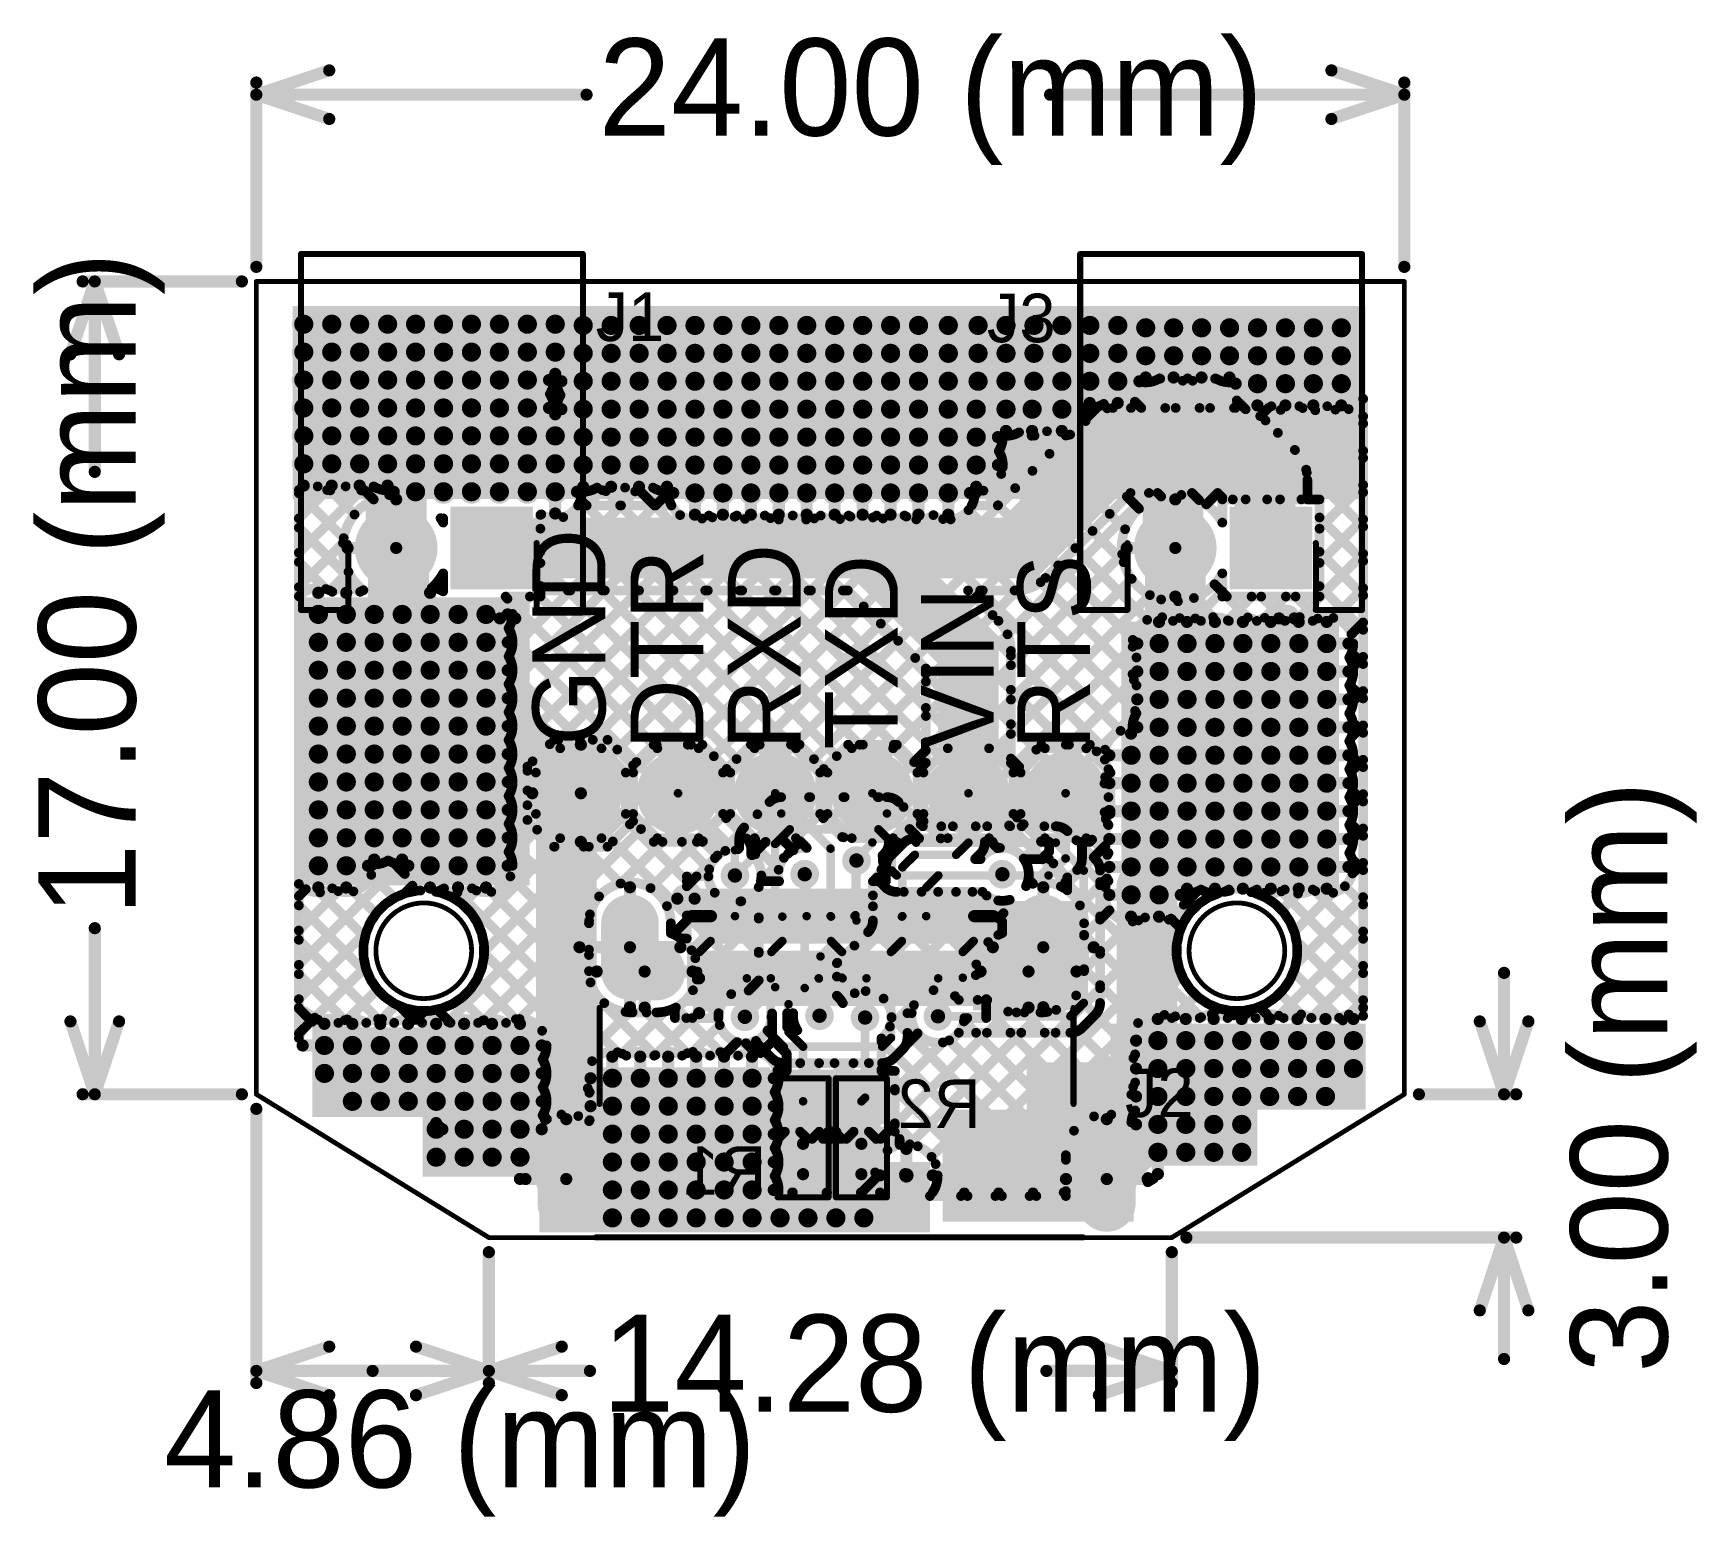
# Model space of a CAD drawing. Header units: millimetres. Extents: x 4.07 to 5.44, y 2.62 to 3.84.
import ezdxf

# ---------------------------------------------------------------- set-up
doc = ezdxf.new("R2010")
doc.units = ezdxf.units.MM
doc.header["$MEASUREMENT"] = 0
for name, color, linetype in [('BottomLayer', 5, 'Continuous'), ('BottomOverlay', 54, 'Continuous'), ('BottomPaste', 16, 'Continuous'), ('BottomSolder', 6, 'Continuous'), ('Mechanical2', 216, 'Continuous'), ('MultiLayer', 9, 'Continuous'), ('PadHoleLayer', 156, 'Continuous'), ('TopLayer', 1, 'Continuous'), ('TopOverlay', 2, 'Continuous'), ('TopPaste', 8, 'Continuous'), ('TopSolder', 216, 'Continuous'), ('ViaHoleLayer', 16, 'Continuous')]:
    doc.layers.add(name, color=color, linetype=linetype)

msp = doc.modelspace()

# ---------------------------------------------------------------- texts
at = {"layer": 'BottomOverlay', "text_generation_flag": 2}
for s, p in [('R2', (4.8502, 2.9383)), ('R1', (4.6736, 2.8833))]:
    msp.add_text(s, height=0.04, dxfattribs=at).set_placement(p)
at = {"layer": 'Mechanical2'}
for s, p in [('24.00 (mm)', (4.5356, 3.7556)), ('14.28 (mm)', (4.5385, 2.7046)), ('4.86 (mm)', (4.1779, 2.6423))]:
    msp.add_text(s, height=0.08, dxfattribs=at).set_placement(p)
for s, p in [('17.00 (mm)', (4.1545, 3.1129)), ('3.00 (mm)', (5.4154, 2.7367))]:
    msp.add_text(s, height=0.08, rotation=90, dxfattribs=at).set_placement(p)
at = {"layer": 'TopOverlay'}
for s, p in [('J1', (4.5332, 3.5864)), ('J3', (4.8552, 3.5854)), ('J2', (4.9689, 2.9473))]:
    msp.add_text(s, height=0.04, dxfattribs=at).set_placement(p)
for s, p in [('GND', (4.5412, 3.2533)), ('DTR', (4.6219, 3.2499)), ('RXD', (4.7019, 3.2499)), ('TXD', (4.7819, 3.2499)), ('RTS', (4.9402, 3.2499)), ('VIN', (4.8609, 3.2499))]:
    msp.add_text(s, height=0.06, rotation=90, dxfattribs=at).set_placement(p)

# ---------------------------------------------------------------- blocks, each defined once
blk = doc.blocks.new('R__0603_B_1')
at = {"layer": 'BottomLayer'}
for points in [[(-0.015, -0.0175), (-0.015, 0.0175), (-0.045, -0.0175), (-0.045, 0.0175)], [(0.045, -0.0175), (0.045, 0.0175), (0.015, -0.0175), (0.015, 0.0175)]]:
    blk.add_solid(points, dxfattribs=at)
at = {"layer": 'BottomOverlay', "const_width": 0.005}
for points in [[(-0.049, 0.021), (-0.049, -0.021)], [(-0.049, 0.021), (0.049, 0.021)], [(0.049, 0.021), (0.049, -0.021)], [(-0.049, -0.021), (0.049, -0.021)]]:
    blk.add_lwpolyline(points, dxfattribs=at)
at = {"layer": 'BottomOverlay', "const_width": 0.0025}
for points in [[(-0.05025, 0.021, 1), (-0.04775, 0.021, 1)], [(-0.05025, 0.021, 1), (-0.04775, 0.021, 1)], [(0.04775, 0.021, 1), (0.05025, 0.021, 1)], [(0.04775, 0.021, 1), (0.05025, 0.021, 1)], [(-0.05025, -0.021, 1), (-0.04775, -0.021, 1)], [(-0.05025, -0.021, 1), (-0.04775, -0.021, 1)], [(0.04775, -0.021, 1), (0.05025, -0.021, 1)], [(0.04775, -0.021, 1), (0.05025, -0.021, 1)]]:
    blk.add_lwpolyline(points, format="xyb", close=True, dxfattribs=at)
at = {"layer": 'BottomPaste'}
for points in [[(-0.015, -0.0175), (-0.015, 0.0175), (-0.045, -0.0175), (-0.045, 0.0175)], [(0.045, -0.0175), (0.045, 0.0175), (0.015, -0.0175), (0.015, 0.0175)]]:
    blk.add_solid(points, dxfattribs=at)
at = {"layer": 'BottomSolder'}
for points in [[(-0.011, -0.0215), (-0.011, 0.0215), (-0.049, -0.0215), (-0.049, 0.0215)], [(0.049, -0.0215), (0.049, 0.0215), (0.011, -0.0215), (0.011, 0.0215)]]:
    blk.add_solid(points, dxfattribs=at)
blk = doc.blocks.new('R__0603_B_2')
at = {"layer": 'BottomLayer'}
for points in [[(-0.015, -0.0175), (-0.015, 0.0175), (-0.045, -0.0175), (-0.045, 0.0175)], [(0.045, -0.0175), (0.045, 0.0175), (0.015, -0.0175), (0.015, 0.0175)]]:
    blk.add_solid(points, dxfattribs=at)
at = {"layer": 'BottomOverlay', "const_width": 0.005}
for points in [[(-0.049, 0.021), (-0.049, -0.021)], [(-0.049, 0.021), (0.049, 0.021)], [(0.049, 0.021), (0.049, -0.021)], [(-0.049, -0.021), (0.049, -0.021)]]:
    blk.add_lwpolyline(points, dxfattribs=at)
at = {"layer": 'BottomOverlay', "const_width": 0.0025}
for points in [[(-0.05025, 0.021, 1), (-0.04775, 0.021, 1)], [(-0.05025, 0.021, 1), (-0.04775, 0.021, 1)], [(0.04775, 0.021, 1), (0.05025, 0.021, 1)], [(0.04775, 0.021, 1), (0.05025, 0.021, 1)], [(-0.05025, -0.021, 1), (-0.04775, -0.021, 1)], [(-0.05025, -0.021, 1), (-0.04775, -0.021, 1)], [(0.04775, -0.021, 1), (0.05025, -0.021, 1)], [(0.04775, -0.021, 1), (0.05025, -0.021, 1)]]:
    blk.add_lwpolyline(points, format="xyb", close=True, dxfattribs=at)
at = {"layer": 'BottomPaste'}
for points in [[(-0.015, -0.0175), (-0.015, 0.0175), (-0.045, -0.0175), (-0.045, 0.0175)], [(0.045, -0.0175), (0.045, 0.0175), (0.015, -0.0175), (0.015, 0.0175)]]:
    blk.add_solid(points, dxfattribs=at)
at = {"layer": 'BottomSolder'}
for points in [[(-0.011, -0.0215), (-0.011, 0.0215), (-0.049, -0.0215), (-0.049, 0.0215)], [(0.049, -0.0215), (0.049, 0.0215), (0.011, -0.0215), (0.011, 0.0215)]]:
    blk.add_solid(points, dxfattribs=at)
blk = doc.blocks.new('TEST_POINT_3')
at = {"layer": 'TopLayer', "const_width": 0.03}
blk.add_lwpolyline([(-0.015, 0, 1), (0.015, 0, 1)], format="xyb", close=True, dxfattribs=at)
at = {"layer": 'TopOverlay', "const_width": 0.00787}
for points in [[(-0.037, 0.017), (-0.017, 0.037)], [(-0.017, 0.037), (0.017, 0.037)], [(-0.017, 0.037), (0.017, 0.037)], [(0.017, 0.037), (0.037, 0.017)], [(-0.037, -0.017), (-0.037, 0.017)], [(0.037, -0.017), (0.037, 0.017)], [(-0.037, -0.017), (-0.017, -0.037)], [(0.017, -0.037), (0.037, -0.017)], [(-0.017, -0.037), (0.017, -0.037)], [(-0.017, -0.037), (0.017, -0.037)]]:
    blk.add_lwpolyline(points, dxfattribs=at)
at = {"layer": 'TopOverlay', "const_width": 0.00394}
for points in [[(-0.019, 0.037, 1), (-0.015, 0.037, 1)], [(-0.019, 0.037, 1), (-0.015, 0.037, 1)], [(-0.019, 0.037, 1), (-0.015, 0.037, 1)], [(0.015, 0.037, 1), (0.019, 0.037, 1)], [(0.015, 0.037, 1), (0.019, 0.037, 1)], [(0.015, 0.037, 1), (0.019, 0.037, 1)], [(-0.039, 0.017, 1), (-0.035, 0.017, 1)], [(-0.039, 0.017, 1), (-0.035, 0.017, 1)], [(0.035, 0.017, 1), (0.039, 0.017, 1)], [(0.035, 0.017, 1), (0.039, 0.017, 1)], [(-0.039, -0.017, 1), (-0.035, -0.017, 1)], [(-0.039, -0.017, 1), (-0.035, -0.017, 1)], [(0.035, -0.017, 1), (0.039, -0.017, 1)], [(0.035, -0.017, 1), (0.039, -0.017, 1)], [(-0.019, -0.037, 1), (-0.015, -0.037, 1)], [(-0.019, -0.037, 1), (-0.015, -0.037, 1)], [(-0.019, -0.037, 1), (-0.015, -0.037, 1)], [(0.015, -0.037, 1), (0.019, -0.037, 1)], [(0.015, -0.037, 1), (0.019, -0.037, 1)], [(0.015, -0.037, 1), (0.019, -0.037, 1)]]:
    blk.add_lwpolyline(points, format="xyb", close=True, dxfattribs=at)
at = {"layer": 'TopPaste', "const_width": 0.03}
blk.add_lwpolyline([(-0.015, 0, 1), (0.015, 0, 1)], format="xyb", close=True, dxfattribs=at)
at = {"layer": 'TopSolder', "const_width": 0.034}
blk.add_lwpolyline([(-0.017, 0, 1), (0.017, 0, 1)], format="xyb", close=True, dxfattribs=at)
blk = doc.blocks.new('TEST_POINT_4')
at = {"layer": 'TopLayer', "const_width": 0.03}
blk.add_lwpolyline([(-0.015, 0, 1), (0.015, 0, 1)], format="xyb", close=True, dxfattribs=at)
at = {"layer": 'TopOverlay', "const_width": 0.00787}
for points in [[(-0.037, 0.017), (-0.017, 0.037)], [(-0.017, 0.037), (0.017, 0.037)], [(-0.017, 0.037), (0.017, 0.037)], [(0.017, 0.037), (0.037, 0.017)], [(-0.037, -0.017), (-0.037, 0.017)], [(0.037, -0.017), (0.037, 0.017)], [(-0.037, -0.017), (-0.017, -0.037)], [(0.017, -0.037), (0.037, -0.017)], [(-0.017, -0.037), (0.017, -0.037)], [(-0.017, -0.037), (0.017, -0.037)]]:
    blk.add_lwpolyline(points, dxfattribs=at)
at = {"layer": 'TopOverlay', "const_width": 0.00394}
for points in [[(-0.019, 0.037, 1), (-0.015, 0.037, 1)], [(-0.019, 0.037, 1), (-0.015, 0.037, 1)], [(-0.019, 0.037, 1), (-0.015, 0.037, 1)], [(0.015, 0.037, 1), (0.019, 0.037, 1)], [(0.015, 0.037, 1), (0.019, 0.037, 1)], [(0.015, 0.037, 1), (0.019, 0.037, 1)], [(-0.039, 0.017, 1), (-0.035, 0.017, 1)], [(-0.039, 0.017, 1), (-0.035, 0.017, 1)], [(0.035, 0.017, 1), (0.039, 0.017, 1)], [(0.035, 0.017, 1), (0.039, 0.017, 1)], [(-0.039, -0.017, 1), (-0.035, -0.017, 1)], [(-0.039, -0.017, 1), (-0.035, -0.017, 1)], [(0.035, -0.017, 1), (0.039, -0.017, 1)], [(0.035, -0.017, 1), (0.039, -0.017, 1)], [(-0.019, -0.037, 1), (-0.015, -0.037, 1)], [(-0.019, -0.037, 1), (-0.015, -0.037, 1)], [(-0.019, -0.037, 1), (-0.015, -0.037, 1)], [(0.015, -0.037, 1), (0.019, -0.037, 1)], [(0.015, -0.037, 1), (0.019, -0.037, 1)], [(0.015, -0.037, 1), (0.019, -0.037, 1)]]:
    blk.add_lwpolyline(points, format="xyb", close=True, dxfattribs=at)
at = {"layer": 'TopPaste', "const_width": 0.03}
blk.add_lwpolyline([(-0.015, 0, 1), (0.015, 0, 1)], format="xyb", close=True, dxfattribs=at)
at = {"layer": 'TopSolder', "const_width": 0.034}
blk.add_lwpolyline([(-0.017, 0, 1), (0.017, 0, 1)], format="xyb", close=True, dxfattribs=at)
blk = doc.blocks.new('TEST_POINT_5')
at = {"layer": 'TopLayer', "const_width": 0.03}
blk.add_lwpolyline([(-0.015, 0, 1), (0.015, 0, 1)], format="xyb", close=True, dxfattribs=at)
at = {"layer": 'TopOverlay', "const_width": 0.00787}
for points in [[(-0.037, 0.017), (-0.017, 0.037)], [(-0.017, 0.037), (0.017, 0.037)], [(-0.017, 0.037), (0.017, 0.037)], [(0.017, 0.037), (0.037, 0.017)], [(-0.037, -0.017), (-0.037, 0.017)], [(0.037, -0.017), (0.037, 0.017)], [(-0.037, -0.017), (-0.017, -0.037)], [(0.017, -0.037), (0.037, -0.017)], [(-0.017, -0.037), (0.017, -0.037)], [(-0.017, -0.037), (0.017, -0.037)]]:
    blk.add_lwpolyline(points, dxfattribs=at)
at = {"layer": 'TopOverlay', "const_width": 0.00394}
for points in [[(-0.019, 0.037, 1), (-0.015, 0.037, 1)], [(-0.019, 0.037, 1), (-0.015, 0.037, 1)], [(-0.019, 0.037, 1), (-0.015, 0.037, 1)], [(0.015, 0.037, 1), (0.019, 0.037, 1)], [(0.015, 0.037, 1), (0.019, 0.037, 1)], [(0.015, 0.037, 1), (0.019, 0.037, 1)], [(-0.039, 0.017, 1), (-0.035, 0.017, 1)], [(-0.039, 0.017, 1), (-0.035, 0.017, 1)], [(0.035, 0.017, 1), (0.039, 0.017, 1)], [(0.035, 0.017, 1), (0.039, 0.017, 1)], [(-0.039, -0.017, 1), (-0.035, -0.017, 1)], [(-0.039, -0.017, 1), (-0.035, -0.017, 1)], [(0.035, -0.017, 1), (0.039, -0.017, 1)], [(0.035, -0.017, 1), (0.039, -0.017, 1)], [(-0.019, -0.037, 1), (-0.015, -0.037, 1)], [(-0.019, -0.037, 1), (-0.015, -0.037, 1)], [(-0.019, -0.037, 1), (-0.015, -0.037, 1)], [(0.015, -0.037, 1), (0.019, -0.037, 1)], [(0.015, -0.037, 1), (0.019, -0.037, 1)], [(0.015, -0.037, 1), (0.019, -0.037, 1)]]:
    blk.add_lwpolyline(points, format="xyb", close=True, dxfattribs=at)
at = {"layer": 'TopPaste', "const_width": 0.03}
blk.add_lwpolyline([(-0.015, 0, 1), (0.015, 0, 1)], format="xyb", close=True, dxfattribs=at)
at = {"layer": 'TopSolder', "const_width": 0.034}
blk.add_lwpolyline([(-0.017, 0, 1), (0.017, 0, 1)], format="xyb", close=True, dxfattribs=at)
blk = doc.blocks.new('TEST_POINT_6')
at = {"layer": 'TopLayer', "const_width": 0.03}
blk.add_lwpolyline([(-0.015, 0, 1), (0.015, 0, 1)], format="xyb", close=True, dxfattribs=at)
at = {"layer": 'TopOverlay', "const_width": 0.00787}
for points in [[(-0.037, 0.017), (-0.017, 0.037)], [(-0.017, 0.037), (0.017, 0.037)], [(-0.017, 0.037), (0.017, 0.037)], [(0.017, 0.037), (0.037, 0.017)], [(-0.037, -0.017), (-0.037, 0.017)], [(0.037, -0.017), (0.037, 0.017)], [(-0.037, -0.017), (-0.017, -0.037)], [(0.017, -0.037), (0.037, -0.017)], [(-0.017, -0.037), (0.017, -0.037)], [(-0.017, -0.037), (0.017, -0.037)]]:
    blk.add_lwpolyline(points, dxfattribs=at)
at = {"layer": 'TopOverlay', "const_width": 0.00394}
for points in [[(-0.019, 0.037, 1), (-0.015, 0.037, 1)], [(-0.019, 0.037, 1), (-0.015, 0.037, 1)], [(-0.019, 0.037, 1), (-0.015, 0.037, 1)], [(0.015, 0.037, 1), (0.019, 0.037, 1)], [(0.015, 0.037, 1), (0.019, 0.037, 1)], [(0.015, 0.037, 1), (0.019, 0.037, 1)], [(-0.039, 0.017, 1), (-0.035, 0.017, 1)], [(-0.039, 0.017, 1), (-0.035, 0.017, 1)], [(0.035, 0.017, 1), (0.039, 0.017, 1)], [(0.035, 0.017, 1), (0.039, 0.017, 1)], [(-0.039, -0.017, 1), (-0.035, -0.017, 1)], [(-0.039, -0.017, 1), (-0.035, -0.017, 1)], [(0.035, -0.017, 1), (0.039, -0.017, 1)], [(0.035, -0.017, 1), (0.039, -0.017, 1)], [(-0.019, -0.037, 1), (-0.015, -0.037, 1)], [(-0.019, -0.037, 1), (-0.015, -0.037, 1)], [(-0.019, -0.037, 1), (-0.015, -0.037, 1)], [(0.015, -0.037, 1), (0.019, -0.037, 1)], [(0.015, -0.037, 1), (0.019, -0.037, 1)], [(0.015, -0.037, 1), (0.019, -0.037, 1)]]:
    blk.add_lwpolyline(points, format="xyb", close=True, dxfattribs=at)
at = {"layer": 'TopPaste', "const_width": 0.03}
blk.add_lwpolyline([(-0.015, 0, 1), (0.015, 0, 1)], format="xyb", close=True, dxfattribs=at)
at = {"layer": 'TopSolder', "const_width": 0.034}
blk.add_lwpolyline([(-0.017, 0, 1), (0.017, 0, 1)], format="xyb", close=True, dxfattribs=at)
blk = doc.blocks.new('TEST_POINT_7')
at = {"layer": 'TopLayer', "const_width": 0.03}
blk.add_lwpolyline([(-0.015, 0, 1), (0.015, 0, 1)], format="xyb", close=True, dxfattribs=at)
at = {"layer": 'TopOverlay', "const_width": 0.00787}
for points in [[(-0.037, 0.017), (-0.017, 0.037)], [(-0.017, 0.037), (0.017, 0.037)], [(-0.017, 0.037), (0.017, 0.037)], [(0.017, 0.037), (0.037, 0.017)], [(-0.037, -0.017), (-0.037, 0.017)], [(0.037, -0.017), (0.037, 0.017)], [(-0.037, -0.017), (-0.017, -0.037)], [(0.017, -0.037), (0.037, -0.017)], [(-0.017, -0.037), (0.017, -0.037)], [(-0.017, -0.037), (0.017, -0.037)]]:
    blk.add_lwpolyline(points, dxfattribs=at)
at = {"layer": 'TopOverlay', "const_width": 0.00394}
for points in [[(-0.019, 0.037, 1), (-0.015, 0.037, 1)], [(-0.019, 0.037, 1), (-0.015, 0.037, 1)], [(-0.019, 0.037, 1), (-0.015, 0.037, 1)], [(0.015, 0.037, 1), (0.019, 0.037, 1)], [(0.015, 0.037, 1), (0.019, 0.037, 1)], [(0.015, 0.037, 1), (0.019, 0.037, 1)], [(-0.039, 0.017, 1), (-0.035, 0.017, 1)], [(-0.039, 0.017, 1), (-0.035, 0.017, 1)], [(0.035, 0.017, 1), (0.039, 0.017, 1)], [(0.035, 0.017, 1), (0.039, 0.017, 1)], [(-0.039, -0.017, 1), (-0.035, -0.017, 1)], [(-0.039, -0.017, 1), (-0.035, -0.017, 1)], [(0.035, -0.017, 1), (0.039, -0.017, 1)], [(0.035, -0.017, 1), (0.039, -0.017, 1)], [(-0.019, -0.037, 1), (-0.015, -0.037, 1)], [(-0.019, -0.037, 1), (-0.015, -0.037, 1)], [(-0.019, -0.037, 1), (-0.015, -0.037, 1)], [(0.015, -0.037, 1), (0.019, -0.037, 1)], [(0.015, -0.037, 1), (0.019, -0.037, 1)], [(0.015, -0.037, 1), (0.019, -0.037, 1)]]:
    blk.add_lwpolyline(points, format="xyb", close=True, dxfattribs=at)
at = {"layer": 'TopPaste', "const_width": 0.03}
blk.add_lwpolyline([(-0.015, 0, 1), (0.015, 0, 1)], format="xyb", close=True, dxfattribs=at)
at = {"layer": 'TopSolder', "const_width": 0.034}
blk.add_lwpolyline([(-0.017, 0, 1), (0.017, 0, 1)], format="xyb", close=True, dxfattribs=at)
blk = doc.blocks.new('TEST_POINT_8')
at = {"layer": 'TopLayer', "const_width": 0.03}
blk.add_lwpolyline([(-0.015, 0, 1), (0.015, 0, 1)], format="xyb", close=True, dxfattribs=at)
at = {"layer": 'TopOverlay', "const_width": 0.00787}
for points in [[(-0.037, 0.017), (-0.017, 0.037)], [(-0.017, 0.037), (0.017, 0.037)], [(-0.017, 0.037), (0.017, 0.037)], [(0.017, 0.037), (0.037, 0.017)], [(-0.037, -0.017), (-0.037, 0.017)], [(0.037, -0.017), (0.037, 0.017)], [(-0.037, -0.017), (-0.017, -0.037)], [(0.017, -0.037), (0.037, -0.017)], [(-0.017, -0.037), (0.017, -0.037)], [(-0.017, -0.037), (0.017, -0.037)]]:
    blk.add_lwpolyline(points, dxfattribs=at)
at = {"layer": 'TopOverlay', "const_width": 0.00394}
for points in [[(-0.019, 0.037, 1), (-0.015, 0.037, 1)], [(-0.019, 0.037, 1), (-0.015, 0.037, 1)], [(-0.019, 0.037, 1), (-0.015, 0.037, 1)], [(0.015, 0.037, 1), (0.019, 0.037, 1)], [(0.015, 0.037, 1), (0.019, 0.037, 1)], [(0.015, 0.037, 1), (0.019, 0.037, 1)], [(-0.039, 0.017, 1), (-0.035, 0.017, 1)], [(-0.039, 0.017, 1), (-0.035, 0.017, 1)], [(0.035, 0.017, 1), (0.039, 0.017, 1)], [(0.035, 0.017, 1), (0.039, 0.017, 1)], [(-0.039, -0.017, 1), (-0.035, -0.017, 1)], [(-0.039, -0.017, 1), (-0.035, -0.017, 1)], [(0.035, -0.017, 1), (0.039, -0.017, 1)], [(0.035, -0.017, 1), (0.039, -0.017, 1)], [(-0.019, -0.037, 1), (-0.015, -0.037, 1)], [(-0.019, -0.037, 1), (-0.015, -0.037, 1)], [(-0.019, -0.037, 1), (-0.015, -0.037, 1)], [(0.015, -0.037, 1), (0.019, -0.037, 1)], [(0.015, -0.037, 1), (0.019, -0.037, 1)], [(0.015, -0.037, 1), (0.019, -0.037, 1)]]:
    blk.add_lwpolyline(points, format="xyb", close=True, dxfattribs=at)
at = {"layer": 'TopPaste', "const_width": 0.03}
blk.add_lwpolyline([(-0.015, 0, 1), (0.015, 0, 1)], format="xyb", close=True, dxfattribs=at)
at = {"layer": 'TopSolder', "const_width": 0.034}
blk.add_lwpolyline([(-0.017, 0, 1), (0.017, 0, 1)], format="xyb", close=True, dxfattribs=at)
blk = doc.blocks.new('S2B_PH_K_S_LF__SN__9')
at = {"layer": 'BottomLayer', "const_width": 0.03}
blk.add_lwpolyline([(0.0637, 0, 1), (0.0937, 0, 1)], format="xyb", close=True, dxfattribs=at)
at = {"layer": 'BottomLayer'}
blk.add_solid([(-0.03, -0.03), (0.03, -0.03), (-0.03, 0.03), (0.03, 0.03)], dxfattribs=at)
at = {"layer": 'BottomSolder', "const_width": 0.034}
blk.add_lwpolyline([(0.0617, 0, 1), (0.0957, 0, 1)], format="xyb", close=True, dxfattribs=at)
at = {"layer": 'BottomSolder'}
blk.add_solid([(-0.034, -0.034), (0.034, -0.034), (-0.034, 0.034), (0.034, 0.034)], dxfattribs=at)
at = {"layer": 'MultiLayer', "const_width": 0.03}
blk.add_lwpolyline([(0.0637, 0, 1), (0.0937, 0, 1)], format="xyb", close=True, dxfattribs=at)
at = {"layer": 'MultiLayer'}
blk.add_solid([(-0.03, -0.03), (0.03, -0.03), (-0.03, 0.03), (0.03, 0.03)], dxfattribs=at)
at = {"layer": 'PadHoleLayer', "const_width": 0.0138}
for points in [[(-0.0069, 0, 1), (0.0069, 0, 1)], [(0.0719, 0, 1), (0.0856, 0, 1)]]:
    blk.add_lwpolyline(points, format="xyb", close=True, dxfattribs=at)
at = {"layer": 'TopLayer', "const_width": 0.03}
blk.add_lwpolyline([(0.0637, 0, 1), (0.0937, 0, 1)], format="xyb", close=True, dxfattribs=at)
at = {"layer": 'TopLayer'}
blk.add_solid([(-0.03, -0.03), (0.03, -0.03), (-0.03, 0.03), (0.03, 0.03)], dxfattribs=at)
at = {"layer": 'TopOverlay'}
for points, const_width in [([(-0.0067, 0.058, 1), (-0.0193, 0.058, 1)], 0.01), ([(-0.0218, 0.058, 1), (-0.0168, 0.058, 1)], 0.005), ([(-0.0092, 0.058, 1), (-0.0042, 0.058, 1)], 0.005), ([(-0.0762, 0.051, 1), (-0.0737, 0.051, 1)], 0.0025), ([(-0.0762, 0.051, 1), (-0.0737, 0.051, 1)], 0.0025), ([(-0.0382, 0.051, 1), (-0.0357, 0.051, 1)], 0.0025), ([(-0.0382, 0.051, 1), (-0.0357, 0.051, 1)], 0.0025), ([(0.1168, 0.051, 1), (0.1192, 0.051, 1)], 0.0025), ([(0.1168, 0.051, 1), (0.1192, 0.051, 1)], 0.0025), ([(0.1547, 0.051, 1), (0.1573, 0.051, 1)], 0.0025), ([(0.1557, 0.051, 1), (0.1583, 0.051, 1)], 0.0025), ([(-0.0382, -0.004, 1), (-0.0357, -0.004, 1)], 0.0025), ([(0.1168, -0.004, 1), (0.1192, -0.004, 1)], 0.0025), ([(-0.0762, -0.242, 1), (-0.0737, -0.242, 1)], 0.0025), ([(-0.0762, -0.242, 1), (-0.0737, -0.242, 1)], 0.0025), ([(0.1557, -0.242, 1), (0.1583, -0.242, 1)], 0.0025), ([(0.1557, -0.242, 1), (0.1583, -0.242, 1)], 0.0025)]:
    blk.add_lwpolyline(points, format="xyb", close=True, dxfattribs=dict(at, const_width=const_width))
at = {"layer": 'TopOverlay', "const_width": 0.005}
for points in [[(-0.037, 0.051), (-0.075, 0.051)], [(-0.075, 0.051), (-0.075, -0.242)], [(-0.037, 0.051), (-0.037, -0.004)], [(0.118, 0.051), (0.118, -0.004)], [(0.156, 0.051), (0.118, 0.051)], [(0.157, 0.051), (0.157, -0.242)], [(0.157, -0.242), (-0.075, -0.242)]]:
    blk.add_lwpolyline(points, dxfattribs=at)
at = {"layer": 'TopSolder', "const_width": 0.034}
blk.add_lwpolyline([(0.0617, 0, 1), (0.0957, 0, 1)], format="xyb", close=True, dxfattribs=at)
at = {"layer": 'TopSolder'}
blk.add_solid([(-0.034, -0.034), (0.034, -0.034), (-0.034, 0.034), (0.034, 0.034)], dxfattribs=at)
blk = doc.blocks.new('U262_241N_4BVC16_10')
at = {"layer": 'BottomLayer', "const_width": 0.0394}
for points in [[(-0.1701, 0.0197), (-0.1701, -0.0197)], [(0.1701, -0.0197), (0.1701, 0.0197)], [(-0.1678, -0.02), (-0.1482, -0.02)], [(0.1678, -0.02), (0.1482, -0.02)], [(-0.2224, -0.2106), (-0.2224, -0.1713)], [(0.2224, -0.2106), (0.2224, -0.1713)]]:
    blk.add_lwpolyline(points, dxfattribs=at)
at = {"layer": 'BottomLayer', "const_width": 0.0197}
for points in [[(-0.1799, 0.0197, 1), (-0.1602, 0.0197, 1)], [(0.1602, 0.0197, 1), (0.1799, 0.0197, 1)], [(-0.1799, -0.0197, 1), (-0.1602, -0.0197, 1)], [(0.1602, -0.0197, 1), (0.1799, -0.0197, 1)], [(-0.1777, -0.02, 1), (-0.158, -0.02, 1)], [(-0.158, -0.02, 1), (-0.1383, -0.02, 1)], [(0.1383, -0.02, 1), (0.158, -0.02, 1)], [(0.158, -0.02, 1), (0.1777, -0.02, 1)], [(-0.2323, -0.1713, 1), (-0.2126, -0.1713, 1)], [(0.2126, -0.1713, 1), (0.2323, -0.1713, 1)], [(-0.2323, -0.2106, 1), (-0.2126, -0.2106, 1)], [(0.2126, -0.2106, 1), (0.2323, -0.2106, 1)]]:
    blk.add_lwpolyline(points, format="xyb", close=True, dxfattribs=at)
at = {"layer": 'BottomSolder', "const_width": 0.0474}
for points in [[(-0.1701, 0.0197), (-0.1701, -0.0197)], [(0.1701, -0.0197), (0.1701, 0.0197)], [(-0.1678, -0.02), (-0.1482, -0.02)], [(0.1678, -0.02), (0.1482, -0.02)], [(-0.2224, -0.2106), (-0.2224, -0.1713)], [(0.2224, -0.2106), (0.2224, -0.1713)]]:
    blk.add_lwpolyline(points, dxfattribs=at)
at = {"layer": 'BottomSolder', "const_width": 0.0237}
for points in [[(-0.1819, 0.0197, 1), (-0.1582, 0.0197, 1)], [(0.1582, 0.0197, 1), (0.1819, 0.0197, 1)], [(-0.1819, -0.0197, 1), (-0.1582, -0.0197, 1)], [(-0.1797, -0.02, 1), (-0.156, -0.02, 1)], [(-0.16, -0.02, 1), (-0.1363, -0.02, 1)], [(0.1363, -0.02, 1), (0.16, -0.02, 1)], [(0.156, -0.02, 1), (0.1797, -0.02, 1)], [(0.1582, -0.0197, 1), (0.1819, -0.0197, 1)], [(-0.2343, -0.1713, 1), (-0.2106, -0.1713, 1)], [(0.2106, -0.1713, 1), (0.2343, -0.1713, 1)], [(-0.2343, -0.2106, 1), (-0.2106, -0.2106, 1)], [(0.2106, -0.2106, 1), (0.2343, -0.2106, 1)]]:
    blk.add_lwpolyline(points, format="xyb", close=True, dxfattribs=at)
at = {"layer": 'MultiLayer', "const_width": 0.0394}
for points in [[(-0.1701, 0.0197), (-0.1701, -0.0197)], [(0.1701, -0.0197), (0.1701, 0.0197)], [(-0.1678, -0.02), (-0.1482, -0.02)], [(0.1678, -0.02), (0.1482, -0.02)], [(-0.2224, -0.2106), (-0.2224, -0.1713)], [(0.2224, -0.2106), (0.2224, -0.1713)]]:
    blk.add_lwpolyline(points, dxfattribs=at)
at = {"layer": 'MultiLayer', "const_width": 0.0197}
for points in [[(-0.1799, 0.0197, 1), (-0.1602, 0.0197, 1)], [(0.1602, 0.0197, 1), (0.1799, 0.0197, 1)], [(-0.1799, -0.0197, 1), (-0.1602, -0.0197, 1)], [(0.1602, -0.0197, 1), (0.1799, -0.0197, 1)], [(-0.1777, -0.02, 1), (-0.158, -0.02, 1)], [(-0.158, -0.02, 1), (-0.1383, -0.02, 1)], [(0.1383, -0.02, 1), (0.158, -0.02, 1)], [(0.158, -0.02, 1), (0.1777, -0.02, 1)], [(-0.2323, -0.1713, 1), (-0.2126, -0.1713, 1)], [(0.2126, -0.1713, 1), (0.2323, -0.1713, 1)], [(-0.2323, -0.2106, 1), (-0.2126, -0.2106, 1)], [(0.2126, -0.2106, 1), (0.2323, -0.2106, 1)]]:
    blk.add_lwpolyline(points, format="xyb", close=True, dxfattribs=at)
at = {"layer": 'PadHoleLayer', "const_width": 0.00591}
for points in [[(-0.1789, -0.0167), (-0.1789, 0.0167, -1), (-0.1612, 0.0167), (-0.1612, -0.0167, -1)], [(0.1612, -0.0167), (0.1612, 0.0167, -1), (0.1789, 0.0167), (0.1789, -0.0167, -1)], [(-0.1491, -0.0289), (-0.1669, -0.0289, -1), (-0.1669, -0.0111), (-0.1491, -0.0111, -1)], [(0.1491, -0.0111), (0.1669, -0.0111, -1), (0.1669, -0.0289), (0.1491, -0.0289, -1)], [(-0.2313, -0.1998), (-0.2313, -0.1821, -1), (-0.2136, -0.1821), (-0.2136, -0.1998, -1)], [(0.2136, -0.1998), (0.2136, -0.1821, -1), (0.2313, -0.1821), (0.2313, -0.1998, -1)]]:
    blk.add_lwpolyline(points, format="xyb", close=True, dxfattribs=at)
at = {"layer": 'TopLayer', "const_width": 0.0394}
for points in [[(-0.1701, 0.0197), (-0.1701, -0.0197)], [(0.1701, -0.0197), (0.1701, 0.0197)], [(-0.1678, -0.02), (-0.1482, -0.02)], [(0.1678, -0.02), (0.1482, -0.02)], [(-0.2224, -0.2106), (-0.2224, -0.1713)], [(0.2224, -0.2106), (0.2224, -0.1713)]]:
    blk.add_lwpolyline(points, dxfattribs=at)
at = {"layer": 'TopLayer', "const_width": 0.0197}
for points in [[(-0.1799, 0.0197, 1), (-0.1602, 0.0197, 1)], [(0.1602, 0.0197, 1), (0.1799, 0.0197, 1)], [(-0.1799, -0.0197, 1), (-0.1602, -0.0197, 1)], [(0.1602, -0.0197, 1), (0.1799, -0.0197, 1)], [(-0.1777, -0.02, 1), (-0.158, -0.02, 1)], [(-0.158, -0.02, 1), (-0.1383, -0.02, 1)], [(0.1383, -0.02, 1), (0.158, -0.02, 1)], [(0.158, -0.02, 1), (0.1777, -0.02, 1)], [(-0.2323, -0.1713, 1), (-0.2126, -0.1713, 1)], [(0.2126, -0.1713, 1), (0.2323, -0.1713, 1)], [(-0.2323, -0.2106, 1), (-0.2126, -0.2106, 1)], [(0.2126, -0.2106, 1), (0.2323, -0.2106, 1)]]:
    blk.add_lwpolyline(points, format="xyb", close=True, dxfattribs=at)
at = {"layer": 'TopLayer'}
for points in [[(-0.1093, 0.0069), (-0.0974, 0.0069), (-0.1093, 0.0443), (-0.0974, 0.0443)], [(-0.0896, 0.0069), (-0.0778, 0.0069), (-0.0896, 0.0443), (-0.0778, 0.0443)], [(-0.0699, 0.0069), (-0.0581, 0.0069), (-0.0699, 0.0443), (-0.0581, 0.0443)], [(-0.0502, 0.0069), (-0.0384, 0.0069), (-0.0502, 0.0443), (-0.0384, 0.0443)], [(-0.0305, 0.0069), (-0.0187, 0.0069), (-0.0305, 0.0443), (-0.0187, 0.0443)], [(-0.0108, 0.0069), (0.001, 0.0069), (-0.0108, 0.0443), (0.001, 0.0443)], [(0.0089, 0.0069), (0.0207, 0.0069), (0.0089, 0.0443), (0.0207, 0.0443)], [(0.0285, 0.0069), (0.0404, 0.0069), (0.0285, 0.0443), (0.0404, 0.0443)], [(0.0482, 0.0069), (0.06, 0.0069), (0.0482, 0.0443), (0.06, 0.0443)], [(0.0679, 0.0069), (0.0797, 0.0069), (0.0679, 0.0443), (0.0797, 0.0443)], [(0.0876, 0.0069), (0.0994, 0.0069), (0.0876, 0.0443), (0.0994, 0.0443)], [(0.1073, 0.0069), (0.1191, 0.0069), (0.1073, 0.0443), (0.1191, 0.0443)], [(-0.1191, -0.0443), (-0.1073, -0.0443), (-0.1191, -0.0069), (-0.1073, -0.0069)], [(-0.0994, -0.0443), (-0.0876, -0.0443), (-0.0994, -0.0069), (-0.0876, -0.0069)], [(-0.0797, -0.0443), (-0.0679, -0.0443), (-0.0797, -0.0069), (-0.0679, -0.0069)], [(-0.06, -0.0443), (-0.0482, -0.0443), (-0.06, -0.0069), (-0.0482, -0.0069)], [(-0.0404, -0.0443), (-0.0285, -0.0443), (-0.0404, -0.0069), (-0.0285, -0.0069)], [(-0.0207, -0.0443), (-0.0089, -0.0443), (-0.0207, -0.0069), (-0.0089, -0.0069)], [(-0.001, -0.0443), (0.0108, -0.0443), (-0.001, -0.0069), (0.0108, -0.0069)], [(0.0187, -0.0443), (0.0305, -0.0443), (0.0187, -0.0069), (0.0305, -0.0069)], [(0.0384, -0.0443), (0.0502, -0.0443), (0.0384, -0.0069), (0.0502, -0.0069)], [(0.0581, -0.0443), (0.0699, -0.0443), (0.0581, -0.0069), (0.0699, -0.0069)], [(0.0778, -0.0443), (0.0896, -0.0443), (0.0778, -0.0069), (0.0896, -0.0069)], [(0.0974, -0.0443), (0.1093, -0.0443), (0.0974, -0.0069), (0.1093, -0.0069)]]:
    blk.add_solid(points, dxfattribs=at)
at = {"layer": 'TopOverlay'}
for points, const_width in [([(-0.1169, 0.04, 1), (-0.1311, 0.04, 1)], 0.01), ([(-0.1336, 0.04, 1), (-0.1286, 0.04, 1)], 0.005), ([(-0.1194, 0.04, 1), (-0.1144, 0.04, 1)], 0.005), ([(-0.1963, -0.05, 1), (-0.1938, -0.05, 1)], 0.0025), ([(0.1938, -0.05, 1), (0.1963, -0.05, 1)], 0.0025), ([(-0.1963, -0.129, 1), (-0.1938, -0.129, 1)], 0.0025), ([(0.1938, -0.129, 1), (0.1963, -0.129, 1)], 0.0025), ([(-0.1993, -0.239, 1), (-0.1968, -0.239, 1)], 0.0025), ([(0.2018, -0.239, 1), (0.2042, -0.239, 1)], 0.0025)]:
    blk.add_lwpolyline(points, format="xyb", close=True, dxfattribs=dict(at, const_width=const_width))
at = {"layer": 'TopOverlay', "const_width": 0.005}
for points in [[(-0.195, -0.129), (-0.195, -0.05)], [(0.195, -0.129), (0.195, -0.05)], [(-0.198, -0.239), (0.203, -0.239)]]:
    blk.add_lwpolyline(points, dxfattribs=at)
at = {"layer": 'TopPaste'}
for points in [[(-0.1093, 0.0069), (-0.0974, 0.0069), (-0.1093, 0.0443), (-0.0974, 0.0443)], [(-0.0896, 0.0069), (-0.0778, 0.0069), (-0.0896, 0.0443), (-0.0778, 0.0443)], [(-0.0699, 0.0069), (-0.0581, 0.0069), (-0.0699, 0.0443), (-0.0581, 0.0443)], [(-0.0502, 0.0069), (-0.0384, 0.0069), (-0.0502, 0.0443), (-0.0384, 0.0443)], [(-0.0305, 0.0069), (-0.0187, 0.0069), (-0.0305, 0.0443), (-0.0187, 0.0443)], [(-0.0108, 0.0069), (0.001, 0.0069), (-0.0108, 0.0443), (0.001, 0.0443)], [(0.0089, 0.0069), (0.0207, 0.0069), (0.0089, 0.0443), (0.0207, 0.0443)], [(0.0285, 0.0069), (0.0404, 0.0069), (0.0285, 0.0443), (0.0404, 0.0443)], [(0.0482, 0.0069), (0.06, 0.0069), (0.0482, 0.0443), (0.06, 0.0443)], [(0.0679, 0.0069), (0.0797, 0.0069), (0.0679, 0.0443), (0.0797, 0.0443)], [(0.0876, 0.0069), (0.0994, 0.0069), (0.0876, 0.0443), (0.0994, 0.0443)], [(0.1073, 0.0069), (0.1191, 0.0069), (0.1073, 0.0443), (0.1191, 0.0443)], [(-0.1191, -0.0443), (-0.1073, -0.0443), (-0.1191, -0.0069), (-0.1073, -0.0069)], [(-0.0994, -0.0443), (-0.0876, -0.0443), (-0.0994, -0.0069), (-0.0876, -0.0069)], [(-0.0797, -0.0443), (-0.0679, -0.0443), (-0.0797, -0.0069), (-0.0679, -0.0069)], [(-0.06, -0.0443), (-0.0482, -0.0443), (-0.06, -0.0069), (-0.0482, -0.0069)], [(-0.0404, -0.0443), (-0.0285, -0.0443), (-0.0404, -0.0069), (-0.0285, -0.0069)], [(-0.0207, -0.0443), (-0.0089, -0.0443), (-0.0207, -0.0069), (-0.0089, -0.0069)], [(-0.001, -0.0443), (0.0108, -0.0443), (-0.001, -0.0069), (0.0108, -0.0069)], [(0.0187, -0.0443), (0.0305, -0.0443), (0.0187, -0.0069), (0.0305, -0.0069)], [(0.0384, -0.0443), (0.0502, -0.0443), (0.0384, -0.0069), (0.0502, -0.0069)], [(0.0581, -0.0443), (0.0699, -0.0443), (0.0581, -0.0069), (0.0699, -0.0069)], [(0.0778, -0.0443), (0.0896, -0.0443), (0.0778, -0.0069), (0.0896, -0.0069)], [(0.0974, -0.0443), (0.1093, -0.0443), (0.0974, -0.0069), (0.1093, -0.0069)]]:
    blk.add_solid(points, dxfattribs=at)
at = {"layer": 'TopSolder', "const_width": 0.0474}
for points in [[(-0.1701, 0.0197), (-0.1701, -0.0197)], [(0.1701, -0.0197), (0.1701, 0.0197)], [(-0.1678, -0.02), (-0.1482, -0.02)], [(0.1678, -0.02), (0.1482, -0.02)], [(-0.2224, -0.2106), (-0.2224, -0.1713)], [(0.2224, -0.2106), (0.2224, -0.1713)]]:
    blk.add_lwpolyline(points, dxfattribs=at)
at = {"layer": 'TopSolder', "const_width": 0.0237}
for points in [[(-0.1819, 0.0197, 1), (-0.1582, 0.0197, 1)], [(0.1582, 0.0197, 1), (0.1819, 0.0197, 1)], [(-0.1819, -0.0197, 1), (-0.1582, -0.0197, 1)], [(-0.1797, -0.02, 1), (-0.156, -0.02, 1)], [(-0.16, -0.02, 1), (-0.1363, -0.02, 1)], [(0.1363, -0.02, 1), (0.16, -0.02, 1)], [(0.156, -0.02, 1), (0.1797, -0.02, 1)], [(0.1582, -0.0197, 1), (0.1819, -0.0197, 1)], [(-0.2343, -0.1713, 1), (-0.2106, -0.1713, 1)], [(0.2106, -0.1713, 1), (0.2343, -0.1713, 1)], [(-0.2343, -0.2106, 1), (-0.2106, -0.2106, 1)], [(0.2106, -0.2106, 1), (0.2343, -0.2106, 1)]]:
    blk.add_lwpolyline(points, format="xyb", close=True, dxfattribs=at)
at = {"layer": 'TopSolder'}
for points in [[(-0.1133, 0.0029), (-0.0934, 0.0029), (-0.1133, 0.0483), (-0.0934, 0.0483)], [(-0.0936, 0.0029), (-0.0738, 0.0029), (-0.0936, 0.0483), (-0.0738, 0.0483)], [(-0.0739, 0.0029), (-0.0541, 0.0029), (-0.0739, 0.0483), (-0.0541, 0.0483)], [(-0.0542, 0.0029), (-0.0344, 0.0029), (-0.0542, 0.0483), (-0.0344, 0.0483)], [(-0.0345, 0.0029), (-0.0147, 0.0029), (-0.0345, 0.0483), (-0.0147, 0.0483)], [(-0.0148, 0.0029), (0.005, 0.0029), (-0.0148, 0.0483), (0.005, 0.0483)], [(0.0049, 0.0029), (0.0247, 0.0029), (0.0049, 0.0483), (0.0247, 0.0483)], [(0.0245, 0.0029), (0.0444, 0.0029), (0.0245, 0.0483), (0.0444, 0.0483)], [(0.0442, 0.0029), (0.064, 0.0029), (0.0442, 0.0483), (0.064, 0.0483)], [(0.0639, 0.0029), (0.0837, 0.0029), (0.0639, 0.0483), (0.0837, 0.0483)], [(0.0836, 0.0029), (0.1034, 0.0029), (0.0836, 0.0483), (0.1034, 0.0483)], [(0.1033, 0.0029), (0.1231, 0.0029), (0.1033, 0.0483), (0.1231, 0.0483)], [(-0.1231, -0.0483), (-0.1033, -0.0483), (-0.1231, -0.0029), (-0.1033, -0.0029)], [(-0.1034, -0.0483), (-0.0836, -0.0483), (-0.1034, -0.0029), (-0.0836, -0.0029)], [(-0.0837, -0.0483), (-0.0639, -0.0483), (-0.0837, -0.0029), (-0.0639, -0.0029)], [(-0.064, -0.0483), (-0.0442, -0.0483), (-0.064, -0.0029), (-0.0442, -0.0029)], [(-0.0444, -0.0483), (-0.0245, -0.0483), (-0.0444, -0.0029), (-0.0245, -0.0029)], [(-0.0247, -0.0483), (-0.0049, -0.0483), (-0.0247, -0.0029), (-0.0049, -0.0029)], [(-0.005, -0.0483), (0.0148, -0.0483), (-0.005, -0.0029), (0.0148, -0.0029)], [(0.0147, -0.0483), (0.0345, -0.0483), (0.0147, -0.0029), (0.0345, -0.0029)], [(0.0344, -0.0483), (0.0542, -0.0483), (0.0344, -0.0029), (0.0542, -0.0029)], [(0.0541, -0.0483), (0.0739, -0.0483), (0.0541, -0.0029), (0.0739, -0.0029)], [(0.0738, -0.0483), (0.0936, -0.0483), (0.0738, -0.0029), (0.0936, -0.0029)], [(0.0934, -0.0483), (0.1133, -0.0483), (0.0934, -0.0029), (0.1133, -0.0029)]]:
    blk.add_solid(points, dxfattribs=at)
blk = doc.blocks.new('S2B_PH_K_S_LF__SN__11')
at = {"layer": 'BottomLayer', "const_width": 0.03}
blk.add_lwpolyline([(0.0637, 0, 1), (0.0937, 0, 1)], format="xyb", close=True, dxfattribs=at)
at = {"layer": 'BottomLayer'}
blk.add_solid([(-0.03, -0.03), (0.03, -0.03), (-0.03, 0.03), (0.03, 0.03)], dxfattribs=at)
at = {"layer": 'BottomSolder', "const_width": 0.034}
blk.add_lwpolyline([(0.0617, 0, 1), (0.0957, 0, 1)], format="xyb", close=True, dxfattribs=at)
at = {"layer": 'BottomSolder'}
blk.add_solid([(-0.034, -0.034), (0.034, -0.034), (-0.034, 0.034), (0.034, 0.034)], dxfattribs=at)
at = {"layer": 'MultiLayer', "const_width": 0.03}
blk.add_lwpolyline([(0.0637, 0, 1), (0.0937, 0, 1)], format="xyb", close=True, dxfattribs=at)
at = {"layer": 'MultiLayer'}
blk.add_solid([(-0.03, -0.03), (0.03, -0.03), (-0.03, 0.03), (0.03, 0.03)], dxfattribs=at)
at = {"layer": 'PadHoleLayer', "const_width": 0.0138}
for points in [[(-0.0069, 0, 1), (0.0069, 0, 1)], [(0.0719, 0, 1), (0.0856, 0, 1)]]:
    blk.add_lwpolyline(points, format="xyb", close=True, dxfattribs=at)
at = {"layer": 'TopLayer', "const_width": 0.03}
blk.add_lwpolyline([(0.0637, 0, 1), (0.0937, 0, 1)], format="xyb", close=True, dxfattribs=at)
at = {"layer": 'TopLayer'}
blk.add_solid([(-0.03, -0.03), (0.03, -0.03), (-0.03, 0.03), (0.03, 0.03)], dxfattribs=at)
at = {"layer": 'TopOverlay'}
for points, const_width in [([(-0.0067, 0.058, 1), (-0.0193, 0.058, 1)], 0.01), ([(-0.0218, 0.058, 1), (-0.0168, 0.058, 1)], 0.005), ([(-0.0092, 0.058, 1), (-0.0042, 0.058, 1)], 0.005), ([(-0.0762, 0.051, 1), (-0.0737, 0.051, 1)], 0.0025), ([(-0.0762, 0.051, 1), (-0.0737, 0.051, 1)], 0.0025), ([(-0.0382, 0.051, 1), (-0.0357, 0.051, 1)], 0.0025), ([(-0.0382, 0.051, 1), (-0.0357, 0.051, 1)], 0.0025), ([(0.1168, 0.051, 1), (0.1192, 0.051, 1)], 0.0025), ([(0.1168, 0.051, 1), (0.1192, 0.051, 1)], 0.0025), ([(0.1547, 0.051, 1), (0.1573, 0.051, 1)], 0.0025), ([(0.1557, 0.051, 1), (0.1583, 0.051, 1)], 0.0025), ([(-0.0382, -0.004, 1), (-0.0357, -0.004, 1)], 0.0025), ([(0.1168, -0.004, 1), (0.1192, -0.004, 1)], 0.0025), ([(-0.0762, -0.242, 1), (-0.0737, -0.242, 1)], 0.0025), ([(-0.0762, -0.242, 1), (-0.0737, -0.242, 1)], 0.0025), ([(0.1557, -0.242, 1), (0.1583, -0.242, 1)], 0.0025), ([(0.1557, -0.242, 1), (0.1583, -0.242, 1)], 0.0025)]:
    blk.add_lwpolyline(points, format="xyb", close=True, dxfattribs=dict(at, const_width=const_width))
at = {"layer": 'TopOverlay', "const_width": 0.005}
for points in [[(-0.037, 0.051), (-0.075, 0.051)], [(-0.075, 0.051), (-0.075, -0.242)], [(-0.037, 0.051), (-0.037, -0.004)], [(0.118, 0.051), (0.118, -0.004)], [(0.156, 0.051), (0.118, 0.051)], [(0.157, 0.051), (0.157, -0.242)], [(0.157, -0.242), (-0.075, -0.242)]]:
    blk.add_lwpolyline(points, dxfattribs=at)
at = {"layer": 'TopSolder', "const_width": 0.034}
blk.add_lwpolyline([(0.0617, 0, 1), (0.0957, 0, 1)], format="xyb", close=True, dxfattribs=at)
at = {"layer": 'TopSolder'}
blk.add_solid([(-0.034, -0.034), (0.034, -0.034), (-0.034, 0.034), (0.034, 0.034)], dxfattribs=at)

# ---------------------------------------------------------------- linework, layer by layer
at = {"layer": 'BottomLayer'}
for points, const_width in [([(4.289, 3.6003, 1), (4.2969, 3.6003, 1)], 0.00787), ([(4.312, 3.6003, 1), (4.3199, 3.6003, 1)], 0.00787), ([(4.335, 3.6003, 1), (4.3429, 3.6003, 1)], 0.00787), ([(4.358, 3.6003, 1), (4.3659, 3.6003, 1)], 0.00787), ([(4.381, 3.6003, 1), (4.3889, 3.6003, 1)], 0.00787), ([(4.404, 3.6003, 1), (4.4119, 3.6003, 1)], 0.00787), ([(4.427, 3.6003, 1), (4.4349, 3.6003, 1)], 0.00787), ([(4.45, 3.6003, 1), (4.4579, 3.6003, 1)], 0.00787), ([(4.473, 3.6003, 1), (4.4809, 3.6003, 1)], 0.00787), ([(4.496, 3.6003, 1), (4.5039, 3.6003, 1)], 0.00787), ([(4.519, 3.5993, 1), (4.5269, 3.5993, 1)], 0.00787), ([(4.542, 3.5993, 1), (4.5499, 3.5993, 1)], 0.00787), ([(4.565, 3.5993, 1), (4.5729, 3.5993, 1)], 0.00787), ([(4.588, 3.5993, 1), (4.5959, 3.5993, 1)], 0.00787), ([(4.611, 3.5993, 1), (4.6189, 3.5993, 1)], 0.00787), ([(4.634, 3.5993, 1), (4.6419, 3.5993, 1)], 0.00787), ([(4.657, 3.5993, 1), (4.6649, 3.5993, 1)], 0.00787), ([(4.68, 3.5993, 1), (4.6879, 3.5993, 1)], 0.00787), ([(4.703, 3.5993, 1), (4.7109, 3.5993, 1)], 0.00787), ([(4.726, 3.5993, 1), (4.7339, 3.5993, 1)], 0.00787), ([(4.749, 3.5993, 1), (4.7569, 3.5993, 1)], 0.00787), ([(4.772, 3.5993, 1), (4.7799, 3.5993, 1)], 0.00787), ([(4.795, 3.5993, 1), (4.8029, 3.5993, 1)], 0.00787), ([(4.8195, 3.5993, 1), (4.8274, 3.5993, 1)], 0.00787), ([(4.844, 3.5993, 1), (4.8519, 3.5993, 1)], 0.00787), ([(4.867, 3.5993, 1), (4.8749, 3.5993, 1)], 0.00787), ([(4.89, 3.5993, 1), (4.8979, 3.5993, 1)], 0.00787), ([(4.913, 3.5993, 1), (4.9209, 3.5993, 1)], 0.00787), ([(4.936, 3.5993, 1), (4.9439, 3.5993, 1)], 0.00787), ([(4.959, 3.5993, 1), (4.9669, 3.5993, 1)], 0.00787), ([(4.982, 3.5973, 1), (4.9899, 3.5973, 1)], 0.00787), ([(5.005, 3.5973, 1), (5.0129, 3.5973, 1)], 0.00787), ([(5.028, 3.5973, 1), (5.0359, 3.5973, 1)], 0.00787), ([(5.051, 3.5973, 1), (5.0589, 3.5973, 1)], 0.00787), ([(5.074, 3.5973, 1), (5.0819, 3.5973, 1)], 0.00787), ([(5.097, 3.5973, 1), (5.1049, 3.5973, 1)], 0.00787), ([(5.12, 3.5973, 1), (5.1279, 3.5973, 1)], 0.00787), ([(5.143, 3.5973, 1), (5.1509, 3.5973, 1)], 0.00787), ([(4.289, 3.5773, 1), (4.2969, 3.5773, 1)], 0.00787), ([(4.312, 3.5773, 1), (4.3199, 3.5773, 1)], 0.00787), ([(4.335, 3.5773, 1), (4.3429, 3.5773, 1)], 0.00787), ([(4.358, 3.5773, 1), (4.3659, 3.5773, 1)], 0.00787), ([(4.381, 3.5773, 1), (4.3889, 3.5773, 1)], 0.00787), ([(4.404, 3.5773, 1), (4.4119, 3.5773, 1)], 0.00787), ([(4.427, 3.5773, 1), (4.4349, 3.5773, 1)], 0.00787), ([(4.45, 3.5773, 1), (4.4579, 3.5773, 1)], 0.00787), ([(4.473, 3.5773, 1), (4.4809, 3.5773, 1)], 0.00787), ([(4.496, 3.5773, 1), (4.5039, 3.5773, 1)], 0.00787), ([(4.4974, 3.5773, 1), (4.5024, 3.5773, 1)], 0.005), ([(4.519, 3.5763, 1), (4.5269, 3.5763, 1)], 0.00787), ([(4.542, 3.5763, 1), (4.5499, 3.5763, 1)], 0.00787), ([(4.565, 3.5763, 1), (4.5729, 3.5763, 1)], 0.00787), ([(4.588, 3.5763, 1), (4.5959, 3.5763, 1)], 0.00787), ([(4.611, 3.5763, 1), (4.6189, 3.5763, 1)], 0.00787), ([(4.634, 3.5763, 1), (4.6419, 3.5763, 1)], 0.00787), ([(4.657, 3.5763, 1), (4.6649, 3.5763, 1)], 0.00787), ([(4.68, 3.5763, 1), (4.6879, 3.5763, 1)], 0.00787), ([(4.703, 3.5763, 1), (4.7109, 3.5763, 1)], 0.00787), ([(4.726, 3.5763, 1), (4.7339, 3.5763, 1)], 0.00787), ([(4.749, 3.5763, 1), (4.7569, 3.5763, 1)], 0.00787), ([(4.772, 3.5763, 1), (4.7799, 3.5763, 1)], 0.00787), ([(4.795, 3.5763, 1), (4.8029, 3.5763, 1)], 0.00787), ([(4.8195, 3.5763, 1), (4.8274, 3.5763, 1)], 0.00787), ([(4.844, 3.5763, 1), (4.8519, 3.5763, 1)], 0.00787), ([(4.867, 3.5763, 1), (4.8749, 3.5763, 1)], 0.00787), ([(4.89, 3.5763, 1), (4.8979, 3.5763, 1)], 0.00787), ([(4.913, 3.5763, 1), (4.9209, 3.5763, 1)], 0.00787), ([(4.936, 3.5763, 1), (4.9439, 3.5763, 1)], 0.00787), ([(4.959, 3.5763, 1), (4.9669, 3.5763, 1)], 0.00787), ([(4.982, 3.5743, 1), (4.9899, 3.5743, 1)], 0.00787), ([(4.9834, 3.5743, 1), (4.9884, 3.5743, 1)], 0.005), ([(5.005, 3.5743, 1), (5.0129, 3.5743, 1)], 0.00787), ([(5.0064, 3.5743, 1), (5.0114, 3.5743, 1)], 0.005), ([(5.028, 3.5743, 1), (5.0359, 3.5743, 1)], 0.00787), ([(5.0294, 3.5743, 1), (5.0344, 3.5743, 1)], 0.005), ([(5.051, 3.5743, 1), (5.0589, 3.5743, 1)], 0.00787), ([(5.0524, 3.5743, 1), (5.0574, 3.5743, 1)], 0.005), ([(5.074, 3.5743, 1), (5.0819, 3.5743, 1)], 0.00787), ([(5.097, 3.5743, 1), (5.1049, 3.5743, 1)], 0.00787), ([(5.12, 3.5743, 1), (5.1279, 3.5743, 1)], 0.00787), ([(5.143, 3.5743, 1), (5.1509, 3.5743, 1)], 0.00787), ([(4.289, 3.5543, 1), (4.2969, 3.5543, 1)], 0.00787), ([(4.312, 3.5543, 1), (4.3199, 3.5543, 1)], 0.00787), ([(4.335, 3.5543, 1), (4.3429, 3.5543, 1)], 0.00787), ([(4.358, 3.5543, 1), (4.3659, 3.5543, 1)], 0.00787), ([(4.3858, 3.5423, 1), (4.4108, 3.5423, 1)], 0.025), ([(4.3858, 3.5423, 1), (4.4108, 3.5423, 1)], 0.025), ([(4.381, 3.5543, 1), (4.3889, 3.5543, 1)], 0.00787), ([(4.404, 3.5543, 1), (4.4119, 3.5543, 1)], 0.00787), ([(4.427, 3.5543, 1), (4.4349, 3.5543, 1)], 0.00787), ([(4.45, 3.5543, 1), (4.4579, 3.5543, 1)], 0.00787), ([(4.473, 3.5543, 1), (4.4809, 3.5543, 1)], 0.00787), ([(4.4974, 3.5594, 1), (4.5024, 3.5594, 1)], 0.005), ([(4.519, 3.5533, 1), (4.5269, 3.5533, 1)], 0.00787), ([(4.542, 3.5533, 1), (4.5499, 3.5533, 1)], 0.00787), ([(4.565, 3.5533, 1), (4.5729, 3.5533, 1)], 0.00787), ([(4.588, 3.5533, 1), (4.5959, 3.5533, 1)], 0.00787), ([(4.611, 3.5533, 1), (4.6189, 3.5533, 1)], 0.00787), ([(4.634, 3.5533, 1), (4.6419, 3.5533, 1)], 0.00787), ([(4.657, 3.5533, 1), (4.6649, 3.5533, 1)], 0.00787), ([(4.68, 3.5533, 1), (4.6879, 3.5533, 1)], 0.00787), ([(4.703, 3.5533, 1), (4.7109, 3.5533, 1)], 0.00787), ([(4.726, 3.5533, 1), (4.7339, 3.5533, 1)], 0.00787), ([(4.749, 3.5533, 1), (4.7569, 3.5533, 1)], 0.00787), ([(4.772, 3.5533, 1), (4.7799, 3.5533, 1)], 0.00787), ([(4.795, 3.5533, 1), (4.8029, 3.5533, 1)], 0.00787), ([(4.8195, 3.5533, 1), (4.8274, 3.5533, 1)], 0.00787), ([(4.844, 3.5533, 1), (4.8519, 3.5533, 1)], 0.00787), ([(4.867, 3.5533, 1), (4.8749, 3.5533, 1)], 0.00787), ([(4.89, 3.5533, 1), (4.8979, 3.5533, 1)], 0.00787), ([(4.913, 3.5533, 1), (4.9209, 3.5533, 1)], 0.00787), ([(4.936, 3.5533, 1), (4.9439, 3.5533, 1)], 0.00787), ([(4.9514, 3.5423, 1), (4.9764, 3.5423, 1)], 0.025), ([(4.9514, 3.5423, 1), (4.9764, 3.5423, 1)], 0.025), ([(4.959, 3.5533, 1), (4.9669, 3.5533, 1)], 0.00787), ([(4.9834, 3.5564, 1), (4.9884, 3.5564, 1)], 0.005), ([(5.0064, 3.5564, 1), (5.0114, 3.5564, 1)], 0.005), ([(5.0294, 3.5564, 1), (5.0344, 3.5564, 1)], 0.005), ([(5.0524, 3.5564, 1), (5.0574, 3.5564, 1)], 0.005), ([(4.4744, 3.5543, 1), (4.4794, 3.5543, 1)], 0.005), ([(4.4923, 3.5543, 1), (4.4973, 3.5543, 1)], 0.005), ([(4.4935, 3.5428, 1), (4.4975, 3.5428, 1)], 0.004), ([(4.4935, 3.5428, 1), (4.4975, 3.5428, 1)], 0.004), ([(4.4968, 3.5543, 1), (4.5008, 3.5543, 1)], 0.004), ([(4.4992, 3.5554, 1), (4.5032, 3.5554, 1)], 0.004), ([(4.5025, 3.5533, 1), (4.5075, 3.5533, 1)], 0.005), ([(4.502, 3.5423, 1), (4.506, 3.5423, 1)], 0.004), ([(4.5204, 3.5533, 1), (4.5254, 3.5533, 1)], 0.005), ([(4.9374, 3.5533, 1), (4.9424, 3.5533, 1)], 0.005), ([(4.9604, 3.5533, 1), (4.9654, 3.5533, 1)], 0.005), ([(4.9604, 3.5533, 1), (4.9654, 3.5533, 1)], 0.005), ([(4.9783, 3.5533, 1), (4.9833, 3.5533, 1)], 0.005), ([(4.9828, 3.5524, 1), (4.9868, 3.5524, 1)], 0.004), ([(4.9828, 3.5524, 1), (4.9868, 3.5524, 1)], 0.004), ([(4.9872, 3.5526, 1), (4.9912, 3.5526, 1)], 0.004), ([(4.9954, 3.5557, 1), (4.9994, 3.5557, 1)], 0.004), ([(4.9954, 3.5557, 1), (4.9994, 3.5557, 1)], 0.004), ([(4.9959, 3.5554, 1), (4.9999, 3.5554, 1)], 0.004), ([(5.0144, 3.5537, 1), (5.0184, 3.5537, 1)], 0.004), ([(5.0184, 3.5557, 1), (5.0224, 3.5557, 1)], 0.004), ([(5.0184, 3.5557, 1), (5.0224, 3.5557, 1)], 0.004), ([(5.0225, 3.5537, 1), (5.0265, 3.5537, 1)], 0.004), ([(5.041, 3.5554, 1), (5.045, 3.5554, 1)], 0.004), ([(5.0414, 3.5557, 1), (5.0454, 3.5557, 1)], 0.004), ([(5.0414, 3.5557, 1), (5.0454, 3.5557, 1)], 0.004), ([(5.0497, 3.5526, 1), (5.0537, 3.5526, 1)], 0.004), ([(5.0541, 3.5524, 1), (5.0581, 3.5524, 1)], 0.004), ([(5.0541, 3.5524, 1), (5.0581, 3.5524, 1)], 0.004), ([(5.0575, 3.5513, 1), (5.0625, 3.5513, 1)], 0.005), ([(5.074, 3.5513, 1), (5.0819, 3.5513, 1)], 0.00787), ([(5.0754, 3.5513, 1), (5.0804, 3.5513, 1)], 0.005), ([(5.0754, 3.5513, 1), (5.0804, 3.5513, 1)], 0.005), ([(5.097, 3.5513, 1), (5.1049, 3.5513, 1)], 0.00787), ([(5.0984, 3.5513, 1), (5.1034, 3.5513, 1)], 0.005), ([(5.12, 3.5513, 1), (5.1279, 3.5513, 1)], 0.00787), ([(5.1214, 3.5513, 1), (5.1264, 3.5513, 1)], 0.005), ([(5.143, 3.5513, 1), (5.1509, 3.5513, 1)], 0.00787), ([(5.1444, 3.5513, 1), (5.1494, 3.5513, 1)], 0.005), ([(4.289, 3.5313, 1), (4.2969, 3.5313, 1)], 0.00787), ([(4.312, 3.5313, 1), (4.3199, 3.5313, 1)], 0.00787), ([(4.335, 3.5313, 1), (4.3429, 3.5313, 1)], 0.00787), ([(4.3565, 3.513, 1), (4.3815, 3.513, 1)], 0.025), ([(4.3565, 3.513, 1), (4.3815, 3.513, 1)], 0.025), ([(4.358, 3.5313, 1), (4.3659, 3.5313, 1)], 0.00787), ([(4.381, 3.5313, 1), (4.3889, 3.5313, 1)], 0.00787), ([(4.404, 3.5313, 1), (4.4119, 3.5313, 1)], 0.00787), ([(4.427, 3.5313, 1), (4.4349, 3.5313, 1)], 0.00787), ([(4.45, 3.5313, 1), (4.4579, 3.5313, 1)], 0.00787), ([(4.473, 3.5313, 1), (4.4809, 3.5313, 1)], 0.00787), ([(4.4744, 3.5313, 1), (4.4794, 3.5313, 1)], 0.005), ([(4.4923, 3.5313, 1), (4.4973, 3.5313, 1)], 0.005), ([(4.4962, 3.5365, 1), (4.5002, 3.5365, 1)], 0.004), ([(4.4966, 3.5341, 1), (4.5006, 3.5341, 1)], 0.004), ([(4.4968, 3.5313, 1), (4.5008, 3.5313, 1)], 0.004), ([(4.499, 3.5301, 1), (4.503, 3.5301, 1)], 0.004), ([(4.4991, 3.5316, 1), (4.5031, 3.5316, 1)], 0.004), ([(4.5025, 3.5303, 1), (4.5075, 3.5303, 1)], 0.005), ([(4.5023, 3.5418, 1), (4.5063, 3.5418, 1)], 0.004), ([(4.5023, 3.5418, 1), (4.5063, 3.5418, 1)], 0.004), ([(4.519, 3.5303, 1), (4.5269, 3.5303, 1)], 0.00787), ([(4.5204, 3.5303, 1), (4.5254, 3.5303, 1)], 0.005), ([(4.542, 3.5303, 1), (4.5499, 3.5303, 1)], 0.00787), ([(4.565, 3.5303, 1), (4.5729, 3.5303, 1)], 0.00787), ([(4.588, 3.5303, 1), (4.5959, 3.5303, 1)], 0.00787), ([(4.611, 3.5303, 1), (4.6189, 3.5303, 1)], 0.00787), ([(4.634, 3.5303, 1), (4.6419, 3.5303, 1)], 0.00787), ([(4.657, 3.5303, 1), (4.6649, 3.5303, 1)], 0.00787), ([(4.68, 3.5303, 1), (4.6879, 3.5303, 1)], 0.00787), ([(4.703, 3.5303, 1), (4.7109, 3.5303, 1)], 0.00787), ([(4.726, 3.5303, 1), (4.7339, 3.5303, 1)], 0.00787), ([(4.749, 3.5303, 1), (4.7569, 3.5303, 1)], 0.00787), ([(4.772, 3.5303, 1), (4.7799, 3.5303, 1)], 0.00787), ([(4.795, 3.5303, 1), (4.8029, 3.5303, 1)], 0.00787), ([(4.8195, 3.5303, 1), (4.8274, 3.5303, 1)], 0.00787), ([(4.8425, 3.5303, 1), (4.8504, 3.5303, 1)], 0.00787), ([(4.867, 3.5303, 1), (4.8749, 3.5303, 1)], 0.00787), ([(4.8684, 3.5303, 1), (4.8734, 3.5303, 1)], 0.005), ([(4.8885, 3.5303, 1), (4.8964, 3.5303, 1)], 0.00787), ([(4.8899, 3.5303, 1), (4.8949, 3.5303, 1)], 0.005), ([(4.913, 3.5303, 1), (4.9209, 3.5303, 1)], 0.00787), ([(4.9144, 3.5303, 1), (4.9194, 3.5303, 1)], 0.005), ([(4.9144, 3.5303, 1), (4.9194, 3.5303, 1)], 0.005), ([(4.9323, 3.5303, 1), (4.9373, 3.5303, 1)], 0.005), ([(4.9368, 3.5314, 1), (4.9408, 3.5314, 1)], 0.004), ([(4.9368, 3.5303, 1), (4.9408, 3.5303, 1)], 0.004), ([(4.9374, 3.5354, 1), (4.9424, 3.5354, 1)], 0.005), ([(4.9447, 3.5324, 1), (4.9487, 3.5324, 1)], 0.004), ([(4.9447, 3.5324, 1), (4.9487, 3.5324, 1)], 0.004), ([(4.9489, 3.5344, 1), (4.9529, 3.5344, 1)], 0.004), ([(4.9494, 3.5347, 1), (4.9534, 3.5347, 1)], 0.004), ([(4.9494, 3.5347, 1), (4.9534, 3.5347, 1)], 0.004), ([(4.9604, 3.5354, 1), (4.9654, 3.5354, 1)], 0.005), ([(4.975, 3.5365, 1), (4.979, 3.5365, 1)], 0.004), ([(5.0589, 3.5375, 1), (5.0629, 3.5375, 1)], 0.004), ([(5.0608, 3.5355, 1), (5.0648, 3.5355, 1)], 0.004), ([(5.0622, 3.5342, 1), (5.0662, 3.5342, 1)], 0.004), ([(5.0754, 3.5334, 1), (5.0804, 3.5334, 1)], 0.005), ([(5.085, 3.5314, 1), (5.089, 3.5314, 1)], 0.004), ([(5.0874, 3.5327, 1), (5.0914, 3.5327, 1)], 0.004), ([(5.0874, 3.5327, 1), (5.0914, 3.5327, 1)], 0.004), ([(5.095, 3.5297, 1), (5.099, 3.5297, 1)], 0.004), ([(5.0984, 3.5334, 1), (5.1034, 3.5334, 1)], 0.005), ([(5.1104, 3.5327, 1), (5.1144, 3.5327, 1)], 0.004), ([(5.1104, 3.5327, 1), (5.1144, 3.5327, 1)], 0.004), ([(5.1131, 3.5312, 1), (5.1171, 3.5312, 1)], 0.004), ([(5.1214, 3.5334, 1), (5.1264, 3.5334, 1)], 0.005), ([(5.1235, 3.5294, 1), (5.1275, 3.5294, 1)], 0.004), ([(5.1334, 3.5327, 1), (5.1374, 3.5327, 1)], 0.004), ([(5.1334, 3.5327, 1), (5.1374, 3.5327, 1)], 0.004), ([(5.1401, 3.5299, 1), (5.1441, 3.5299, 1)], 0.004), ([(5.1444, 3.5334, 1), (5.1494, 3.5334, 1)], 0.005), ([(5.151, 3.5303, 1), (5.155, 3.5303, 1)], 0.004), ([(5.1629, 3.5388, 1), (5.1669, 3.5388, 1)], 0.004), ([(5.1629, 3.5388, 1), (5.1669, 3.5388, 1)], 0.004), ([(4.4974, 3.5261, 1), (4.5024, 3.5261, 1)], 0.005), ([(4.9345, 3.5205, 1), (4.9385, 3.5205, 1)], 0.004), ([(4.9357, 3.5235, 1), (4.9397, 3.5235, 1)], 0.004), ([(4.9357, 3.5235, 1), (4.9397, 3.5235, 1)], 0.004), ([(4.9958, 3.4978, 1), (5.0208, 3.4978, 1)], 0.025), ([(4.9958, 3.4978, 1), (5.0208, 3.4978, 1)], 0.025), ([(5.1629, 3.5244, 1), (5.1669, 3.5244, 1)], 0.004), ([(5.1629, 3.5184, 1), (5.1669, 3.5184, 1)], 0.004), ([(4.289, 3.5083, 1), (4.2969, 3.5083, 1)], 0.00787), ([(4.312, 3.5083, 1), (4.3199, 3.5083, 1)], 0.00787), ([(4.335, 3.5083, 1), (4.3429, 3.5083, 1)], 0.00787), ([(4.358, 3.5083, 1), (4.3659, 3.5083, 1)], 0.00787), ([(4.381, 3.5083, 1), (4.3889, 3.5083, 1)], 0.00787), ([(4.404, 3.5083, 1), (4.4119, 3.5083, 1)], 0.00787), ([(4.427, 3.5083, 1), (4.4349, 3.5083, 1)], 0.00787), ([(4.45, 3.5083, 1), (4.4579, 3.5083, 1)], 0.00787), ([(4.473, 3.5083, 1), (4.4809, 3.5083, 1)], 0.00787), ([(4.496, 3.5083, 1), (4.5039, 3.5083, 1)], 0.00787), ([(4.4974, 3.5083, 1), (4.5024, 3.5083, 1)], 0.005), ([(4.519, 3.5073, 1), (4.5269, 3.5073, 1)], 0.00787), ([(4.542, 3.5073, 1), (4.5499, 3.5073, 1)], 0.00787), ([(4.565, 3.5073, 1), (4.5729, 3.5073, 1)], 0.00787), ([(4.588, 3.5073, 1), (4.5959, 3.5073, 1)], 0.00787), ([(4.611, 3.5073, 1), (4.6189, 3.5073, 1)], 0.00787), ([(4.634, 3.5073, 1), (4.6419, 3.5073, 1)], 0.00787), ([(4.657, 3.5073, 1), (4.6649, 3.5073, 1)], 0.00787), ([(4.68, 3.5073, 1), (4.6879, 3.5073, 1)], 0.00787), ([(4.703, 3.5073, 1), (4.7109, 3.5073, 1)], 0.00787), ([(4.726, 3.5073, 1), (4.7339, 3.5073, 1)], 0.00787), ([(4.749, 3.5073, 1), (4.7569, 3.5073, 1)], 0.00787), ([(4.772, 3.5073, 1), (4.7799, 3.5073, 1)], 0.00787), ([(4.795, 3.5073, 1), (4.8029, 3.5073, 1)], 0.00787), ([(4.8195, 3.5073, 1), (4.8274, 3.5073, 1)], 0.00787), ([(4.8425, 3.5073, 1), (4.8504, 3.5073, 1)], 0.00787), ([(4.8439, 3.5073, 1), (4.8489, 3.5073, 1)], 0.005), ([(4.8618, 3.5073, 1), (4.8668, 3.5073, 1)], 0.005), ([(4.8661, 3.5041, 1), (4.8701, 3.5041, 1)], 0.004), ([(4.8663, 3.5085, 1), (4.8703, 3.5085, 1)], 0.004), ([(4.8663, 3.5073, 1), (4.8703, 3.5073, 1)], 0.004), ([(4.8684, 3.5124, 1), (4.8734, 3.5124, 1)], 0.005), ([(4.8797, 3.5112, 1), (4.8837, 3.5112, 1)], 0.004), ([(4.8797, 3.5112, 1), (4.8837, 3.5112, 1)], 0.004), ([(4.8899, 3.5124, 1), (4.8949, 3.5124, 1)], 0.005), ([(4.89, 3.5084, 1), (4.894, 3.5084, 1)], 0.004), ([(4.8924, 3.5085, 1), (4.8964, 3.5085, 1)], 0.004), ([(4.9027, 3.5121, 1), (4.9067, 3.5121, 1)], 0.004), ([(4.9027, 3.5121, 1), (4.9067, 3.5121, 1)], 0.004), ([(4.9144, 3.5124, 1), (4.9194, 3.5124, 1)], 0.005), ([(4.9181, 3.5086, 1), (4.9221, 3.5086, 1)], 0.004), ([(4.9217, 3.5094, 1), (4.9257, 3.5094, 1)], 0.004), ([(4.9217, 3.5094, 1), (4.9257, 3.5094, 1)], 0.004), ([(4.289, 3.4853, 1), (4.2969, 3.4853, 1)], 0.00787), ([(4.312, 3.4853, 1), (4.3199, 3.4853, 1)], 0.00787), ([(4.335, 3.4853, 1), (4.3429, 3.4853, 1)], 0.00787), ([(4.358, 3.4853, 1), (4.3659, 3.4853, 1)], 0.00787), ([(4.381, 3.4853, 1), (4.3889, 3.4853, 1)], 0.00787), ([(4.404, 3.4853, 1), (4.4119, 3.4853, 1)], 0.00787), ([(4.427, 3.4853, 1), (4.4349, 3.4853, 1)], 0.00787), ([(4.45, 3.4853, 1), (4.4579, 3.4853, 1)], 0.00787), ([(4.473, 3.4853, 1), (4.4809, 3.4853, 1)], 0.00787), ([(4.496, 3.4853, 1), (4.5039, 3.4853, 1)], 0.00787), ([(4.519, 3.4843, 1), (4.5269, 3.4843, 1)], 0.00787), ([(4.542, 3.4843, 1), (4.5499, 3.4843, 1)], 0.00787), ([(4.565, 3.4843, 1), (4.5729, 3.4843, 1)], 0.00787), ([(4.588, 3.4843, 1), (4.5959, 3.4843, 1)], 0.00787), ([(4.611, 3.4843, 1), (4.6189, 3.4843, 1)], 0.00787), ([(4.634, 3.4843, 1), (4.6419, 3.4843, 1)], 0.00787), ([(4.657, 3.4843, 1), (4.6649, 3.4843, 1)], 0.00787), ([(4.68, 3.4843, 1), (4.6879, 3.4843, 1)], 0.00787), ([(4.703, 3.4843, 1), (4.7109, 3.4843, 1)], 0.00787), ([(4.726, 3.4843, 1), (4.7339, 3.4843, 1)], 0.00787), ([(4.749, 3.4843, 1), (4.7569, 3.4843, 1)], 0.00787), ([(4.772, 3.4843, 1), (4.7799, 3.4843, 1)], 0.00787), ([(4.795, 3.4843, 1), (4.8029, 3.4843, 1)], 0.00787), ([(4.8195, 3.4843, 1), (4.8274, 3.4843, 1)], 0.00787), ([(4.8425, 3.4843, 1), (4.8504, 3.4843, 1)], 0.00787), ([(4.863, 3.4958, 1), (4.867, 3.4958, 1)], 0.004), ([(4.863, 3.4958, 1), (4.867, 3.4958, 1)], 0.004), ([(5.1629, 3.4961, 1), (5.1669, 3.4961, 1)], 0.004), ([(5.1629, 3.4901, 1), (5.1669, 3.4901, 1)], 0.004), ([(4.2904, 3.4853, 1), (4.2954, 3.4853, 1)], 0.005), ([(4.3134, 3.4853, 1), (4.3184, 3.4853, 1)], 0.005), ([(4.3364, 3.4853, 1), (4.3414, 3.4853, 1)], 0.005), ([(4.3594, 3.4853, 1), (4.3644, 3.4853, 1)], 0.005), ([(4.5204, 3.4843, 1), (4.5254, 3.4843, 1)], 0.005), ([(4.5434, 3.4843, 1), (4.5484, 3.4843, 1)], 0.005), ([(4.5664, 3.4843, 1), (4.5714, 3.4843, 1)], 0.005), ([(4.5894, 3.4843, 1), (4.5944, 3.4843, 1)], 0.005), ([(4.8439, 3.4843, 1), (4.8489, 3.4843, 1)], 0.005), ([(4.8439, 3.4843, 1), (4.8489, 3.4843, 1)], 0.005), ([(4.8618, 3.4843, 1), (4.8668, 3.4843, 1)], 0.005), ([(4.865, 3.4769, 1), (4.869, 3.4769, 1)], 0.004), ([(4.8662, 3.4823, 1), (4.8702, 3.4823, 1)], 0.004), ([(4.8663, 3.4843, 1), (4.8703, 3.4843, 1)], 0.004), ([(4.8663, 3.4843, 1), (4.8703, 3.4843, 1)], 0.004), ([(4.2869, 3.4638, 1), (4.2909, 3.4638, 1)], 0.004), ([(4.2869, 3.4638, 1), (4.2909, 3.4638, 1)], 0.004), ([(4.2869, 3.461, 1), (4.2909, 3.461, 1)], 0.004), ([(4.2904, 3.4674, 1), (4.2954, 3.4674, 1)], 0.005), ([(4.3024, 3.4667, 1), (4.3064, 3.4667, 1)], 0.004), ([(4.3024, 3.4667, 1), (4.3064, 3.4667, 1)], 0.004), ([(4.3102, 3.4637, 1), (4.3142, 3.4637, 1)], 0.004), ([(4.3128, 3.4634, 1), (4.3168, 3.4634, 1)], 0.004), ([(4.3134, 3.4674, 1), (4.3184, 3.4674, 1)], 0.005), ([(4.3254, 3.4667, 1), (4.3294, 3.4667, 1)], 0.004), ([(4.3254, 3.4667, 1), (4.3294, 3.4667, 1)], 0.004), ([(4.3364, 3.4674, 1), (4.3414, 3.4674, 1)], 0.005), ([(4.3382, 3.4634, 1), (4.3422, 3.4634, 1)], 0.004), ([(4.3407, 3.4637, 1), (4.3447, 3.4637, 1)], 0.004), ([(4.3484, 3.4667, 1), (4.3524, 3.4667, 1)], 0.004), ([(4.3484, 3.4667, 1), (4.3524, 3.4667, 1)], 0.004), ([(4.3594, 3.4674, 1), (4.3644, 3.4674, 1)], 0.005), ([(4.3611, 3.4634, 1), (4.3651, 3.4634, 1)], 0.004), ([(4.3611, 3.4634, 1), (4.3651, 3.4634, 1)], 0.004), ([(4.3645, 3.4623, 1), (4.3695, 3.4623, 1)], 0.005), ([(4.381, 3.4623, 1), (4.3889, 3.4623, 1)], 0.00787), ([(4.3824, 3.4623, 1), (4.3874, 3.4623, 1)], 0.005), ([(4.404, 3.4623, 1), (4.4119, 3.4623, 1)], 0.00787), ([(4.427, 3.4623, 1), (4.4349, 3.4623, 1)], 0.00787), ([(4.45, 3.4623, 1), (4.4579, 3.4623, 1)], 0.00787), ([(4.473, 3.4623, 1), (4.4809, 3.4623, 1)], 0.00787), ([(4.496, 3.4623, 1), (4.5039, 3.4623, 1)], 0.00787), ([(4.4974, 3.4623, 1), (4.5024, 3.4623, 1)], 0.005), ([(4.4974, 3.4623, 1), (4.5024, 3.4623, 1)], 0.005), ([(4.5153, 3.4623, 1), (4.5203, 3.4623, 1)], 0.005), ([(4.5198, 3.4624, 1), (4.5238, 3.4624, 1)], 0.004), ([(4.5198, 3.4623, 1), (4.5238, 3.4623, 1)], 0.004), ([(4.5204, 3.4664, 1), (4.5254, 3.4664, 1)], 0.005), ([(4.5324, 3.4657, 1), (4.5364, 3.4657, 1)], 0.004), ([(4.5324, 3.4657, 1), (4.5364, 3.4657, 1)], 0.004), ([(4.5365, 3.4637, 1), (4.5405, 3.4637, 1)], 0.004), ([(4.5396, 3.4628, 1), (4.5436, 3.4628, 1)], 0.004), ([(4.5434, 3.4664, 1), (4.5484, 3.4664, 1)], 0.005), ([(4.5554, 3.4657, 1), (4.5594, 3.4657, 1)], 0.004), ([(4.5554, 3.4657, 1), (4.5594, 3.4657, 1)], 0.004), ([(4.5637, 3.4626, 1), (4.5677, 3.4626, 1)], 0.004), ([(4.5664, 3.4664, 1), (4.5714, 3.4664, 1)], 0.005), ([(4.5683, 3.4624, 1), (4.5723, 3.4624, 1)], 0.004), ([(4.5784, 3.4657, 1), (4.5824, 3.4657, 1)], 0.004), ([(4.5784, 3.4657, 1), (4.5824, 3.4657, 1)], 0.004), ([(4.5894, 3.4664, 1), (4.5944, 3.4664, 1)], 0.005), ([(4.5911, 3.4624, 1), (4.5951, 3.4624, 1)], 0.004), ([(4.5911, 3.4624, 1), (4.5951, 3.4624, 1)], 0.004), ([(4.5911, 3.4617, 1), (4.5951, 3.4617, 1)], 0.004), ([(4.5945, 3.4613, 1), (4.5995, 3.4613, 1)], 0.005), ([(4.611, 3.4613, 1), (4.6189, 3.4613, 1)], 0.00787), ([(4.6124, 3.4613, 1), (4.6174, 3.4613, 1)], 0.005), ([(4.6124, 3.4613, 1), (4.6174, 3.4613, 1)], 0.005), ([(4.634, 3.4613, 1), (4.6419, 3.4613, 1)], 0.00787), ([(4.6354, 3.4613, 1), (4.6404, 3.4613, 1)], 0.005), ([(4.657, 3.4613, 1), (4.6649, 3.4613, 1)], 0.00787), ([(4.6584, 3.4613, 1), (4.6634, 3.4613, 1)], 0.005), ([(4.68, 3.4613, 1), (4.6879, 3.4613, 1)], 0.00787), ([(4.6814, 3.4613, 1), (4.6864, 3.4613, 1)], 0.005), ([(4.703, 3.4613, 1), (4.7109, 3.4613, 1)], 0.00787), ([(4.7044, 3.4613, 1), (4.7094, 3.4613, 1)], 0.005), ([(4.726, 3.4613, 1), (4.7339, 3.4613, 1)], 0.00787), ([(4.7274, 3.4613, 1), (4.7324, 3.4613, 1)], 0.005), ([(4.749, 3.4613, 1), (4.7569, 3.4613, 1)], 0.00787), ([(4.7504, 3.4613, 1), (4.7554, 3.4613, 1)], 0.005), ([(4.772, 3.4613, 1), (4.7799, 3.4613, 1)], 0.00787), ([(4.7734, 3.4613, 1), (4.7784, 3.4613, 1)], 0.005), ([(4.795, 3.4613, 1), (4.8029, 3.4613, 1)], 0.00787), ([(4.7964, 3.4613, 1), (4.8014, 3.4613, 1)], 0.005), ([(4.8195, 3.4613, 1), (4.8274, 3.4613, 1)], 0.00787), ([(4.8209, 3.4613, 1), (4.8259, 3.4613, 1)], 0.005), ([(4.8209, 3.4613, 1), (4.8259, 3.4613, 1)], 0.005), ([(4.8388, 3.4613, 1), (4.8438, 3.4613, 1)], 0.005), ([(4.8433, 3.4624, 1), (4.8473, 3.4624, 1)], 0.004), ([(4.8433, 3.4613, 1), (4.8473, 3.4613, 1)], 0.004), ([(4.8439, 3.4664, 1), (4.8489, 3.4664, 1)], 0.005), ([(4.8464, 3.4625, 1), (4.8504, 3.4625, 1)], 0.004), ([(4.8504, 3.4632, 1), (4.8544, 3.4632, 1)], 0.004), ([(5.1629, 3.4679, 1), (5.1669, 3.4679, 1)], 0.004), ([(5.1629, 3.4618, 1), (5.1669, 3.4618, 1)], 0.004), ([(4.3485, 3.4559, 1), (4.3525, 3.4559, 1)], 0.004), ([(4.3612, 3.4596, 1), (4.3652, 3.4596, 1)], 0.004), ([(4.3612, 3.4596, 1), (4.3652, 3.4596, 1)], 0.004), ([(4.3665, 3.456, 1), (4.3715, 3.456, 1)], 0.005), ([(4.5187, 3.4555, 1), (4.5227, 3.4555, 1)], 0.004), ([(4.8381, 3.4472, 1), (4.8421, 3.4472, 1)], 0.004), ([(4.8432, 3.4593, 1), (4.8472, 3.4593, 1)], 0.004), ([(4.9784, 3.4483, 1), (4.9824, 3.4483, 1)], 0.004), ([(4.9966, 3.4584, 1), (5.0006, 3.4584, 1)], 0.004), ([(5.0078, 3.456, 1), (5.0128, 3.456, 1)], 0.005), ([(5.0133, 3.4597, 1), (5.0173, 3.4597, 1)], 0.004), ([(5.0279, 3.4554, 1), (5.0319, 3.4554, 1)], 0.004), ([(5.0338, 3.4519, 1), (5.0378, 3.4519, 1)], 0.004), ([(5.047, 3.456, 1), (5.051, 3.456, 1)], 0.004), ([(5.047, 3.456, 1), (5.051, 3.456, 1)], 0.004), ([(5.0556, 3.456, 1), (5.0596, 3.456, 1)], 0.004), ([(5.0662, 3.456, 1), (5.0702, 3.456, 1)], 0.004), ([(5.0839, 3.456, 1), (5.0879, 3.456, 1)], 0.004), ([(5.0945, 3.456, 1), (5.0985, 3.456, 1)], 0.004), ([(5.1121, 3.456, 1), (5.1161, 3.456, 1)], 0.004), ([(5.1228, 3.456, 1), (5.1268, 3.456, 1)], 0.004), ([(5.127, 3.456, 1), (5.131, 3.456, 1)], 0.004), ([(5.127, 3.456, 1), (5.131, 3.456, 1)], 0.004), ([(4.2869, 3.4404, 1), (4.2909, 3.4404, 1)], 0.004), ([(4.3327, 3.4435, 1), (4.3367, 3.4435, 1)], 0.004), ([(4.3565, 3.416, 1), (4.3815, 3.416, 1)], 0.025), ([(4.3565, 3.416, 1), (4.3815, 3.416, 1)], 0.025), ([(4.3584, 3.4141, 1), (4.3834, 3.4141, 1)], 0.025), ([(4.3584, 3.4141, 1), (4.3834, 3.4141, 1)], 0.025), ([(4.4857, 3.4432, 1), (4.4897, 3.4432, 1)], 0.004), ([(4.4864, 3.4437, 1), (4.4904, 3.4437, 1)], 0.004), ([(4.4974, 3.4444, 1), (4.5024, 3.4444, 1)], 0.005), ([(4.5045, 3.4414, 1), (4.5085, 3.4414, 1)], 0.004), ([(4.6007, 3.4431, 1), (4.6047, 3.4431, 1)], 0.004), ([(4.6124, 3.4434, 1), (4.6174, 3.4434, 1)], 0.005), ([(4.6188, 3.4402, 1), (4.6228, 3.4402, 1)], 0.004), ([(4.6244, 3.4427, 1), (4.6284, 3.4427, 1)], 0.004), ([(4.6244, 3.4427, 1), (4.6284, 3.4427, 1)], 0.004), ([(4.6272, 3.4412, 1), (4.6312, 3.4412, 1)], 0.004), ([(4.6354, 3.4434, 1), (4.6404, 3.4434, 1)], 0.005), ([(4.6456, 3.4417, 1), (4.6496, 3.4417, 1)], 0.004), ([(4.6474, 3.4427, 1), (4.6514, 3.4427, 1)], 0.004), ([(4.6474, 3.4427, 1), (4.6514, 3.4427, 1)], 0.004), ([(4.6541, 3.4399, 1), (4.6581, 3.4399, 1)], 0.004), ([(4.6584, 3.4434, 1), (4.6634, 3.4434, 1)], 0.005), ([(4.6704, 3.4427, 1), (4.6744, 3.4427, 1)], 0.004), ([(4.6704, 3.4427, 1), (4.6744, 3.4427, 1)], 0.004), ([(4.6751, 3.4405, 1), (4.6791, 3.4405, 1)], 0.004), ([(4.6814, 3.4434, 1), (4.6864, 3.4434, 1)], 0.005), ([(4.6819, 3.4394, 1), (4.6859, 3.4394, 1)], 0.004), ([(4.6934, 3.4427, 1), (4.6974, 3.4427, 1)], 0.004), ([(4.6934, 3.4427, 1), (4.6974, 3.4427, 1)], 0.004), ([(4.7044, 3.4434, 1), (4.7094, 3.4434, 1)], 0.005), ([(4.7045, 3.4394, 1), (4.7085, 3.4394, 1)], 0.004), ([(4.7111, 3.4403, 1), (4.7151, 3.4403, 1)], 0.004), ([(4.7164, 3.4427, 1), (4.7204, 3.4427, 1)], 0.004), ([(4.7164, 3.4427, 1), (4.7204, 3.4427, 1)], 0.004), ([(4.7274, 3.4434, 1), (4.7324, 3.4434, 1)], 0.005), ([(4.7323, 3.4398, 1), (4.7363, 3.4398, 1)], 0.004), ([(4.7394, 3.4427, 1), (4.7434, 3.4427, 1)], 0.004), ([(4.7394, 3.4427, 1), (4.7434, 3.4427, 1)], 0.004), ([(4.7409, 3.4418, 1), (4.7449, 3.4418, 1)], 0.004), ([(4.7504, 3.4434, 1), (4.7554, 3.4434, 1)], 0.005), ([(4.7594, 3.4411, 1), (4.7634, 3.4411, 1)], 0.004), ([(4.7624, 3.4427, 1), (4.7664, 3.4427, 1)], 0.004), ([(4.7624, 3.4427, 1), (4.7664, 3.4427, 1)], 0.004), ([(4.7677, 3.4403, 1), (4.7717, 3.4403, 1)], 0.004), ([(4.7734, 3.4434, 1), (4.7784, 3.4434, 1)], 0.005), ([(4.7854, 3.4427, 1), (4.7894, 3.4427, 1)], 0.004), ([(4.7854, 3.4427, 1), (4.7894, 3.4427, 1)], 0.004), ([(4.7869, 3.4418, 1), (4.7909, 3.4418, 1)], 0.004), ([(4.7951, 3.4395, 1), (4.7991, 3.4395, 1)], 0.004), ([(4.7964, 3.4434, 1), (4.8014, 3.4434, 1)], 0.005), ([(4.8092, 3.4431, 1), (4.8132, 3.4431, 1)], 0.004), ([(4.8092, 3.4431, 1), (4.8132, 3.4431, 1)], 0.004), ([(4.8172, 3.4398, 1), (4.8212, 3.4398, 1)], 0.004), ([(4.8209, 3.4434, 1), (4.8259, 3.4434, 1)], 0.005), ([(4.8234, 3.4395, 1), (4.8274, 3.4395, 1)], 0.004), ([(4.9958, 3.4179, 1), (5.0208, 3.4179, 1)], 0.025), ([(4.9958, 3.4179, 1), (5.0208, 3.4179, 1)], 0.025), ([(4.9978, 3.416, 1), (5.0228, 3.416, 1)], 0.025), ([(4.9978, 3.416, 1), (5.0228, 3.416, 1)], 0.025), ([(5.047, 3.4369, 1), (5.051, 3.4369, 1)], 0.004), ([(5.047, 3.4369, 1), (5.051, 3.4369, 1)], 0.004), ([(5.127, 3.4411, 1), (5.131, 3.4411, 1)], 0.004), ([(5.1629, 3.4396, 1), (5.1669, 3.4396, 1)], 0.004), ([(5.1629, 3.4335, 1), (5.1669, 3.4335, 1)], 0.004), ([(4.2869, 3.4327, 1), (4.2909, 3.4327, 1)], 0.004), ([(4.3232, 3.4201, 1), (4.3272, 3.4201, 1)], 0.004), ([(4.3238, 3.4241, 1), (4.3278, 3.4241, 1)], 0.004), ([(4.4857, 3.4319, 1), (4.4897, 3.4319, 1)], 0.004), ([(4.967, 3.4314, 1), (4.971, 3.4314, 1)], 0.004), ([(5.127, 3.4319, 1), (5.131, 3.4319, 1)], 0.004), ([(4.2869, 3.4121, 1), (4.2909, 3.4121, 1)], 0.004), ([(4.3265, 3.416, 1), (4.3315, 3.416, 1)], 0.005), ([(4.3665, 3.416, 1), (4.3715, 3.416, 1)], 0.005), ([(4.3665, 3.416, 1), (4.3715, 3.416, 1)], 0.005), ([(4.4857, 3.4129, 1), (4.4897, 3.4129, 1)], 0.004), ([(4.9646, 3.4109, 1), (4.9686, 3.4109, 1)], 0.004), ([(4.9678, 3.416, 1), (4.9728, 3.416, 1)], 0.005), ([(5.0078, 3.416, 1), (5.0128, 3.416, 1)], 0.005), ([(5.0078, 3.416, 1), (5.0128, 3.416, 1)], 0.005), ([(5.0078, 3.416, 1), (5.0128, 3.416, 1)], 0.005), ([(5.127, 3.4129, 1), (5.131, 3.4129, 1)], 0.004), ([(5.1629, 3.4113, 1), (5.1669, 3.4113, 1)], 0.004), ([(4.2869, 3.4044, 1), (4.2909, 3.4044, 1)], 0.004), ([(4.3277, 3.3963, 1), (4.3317, 3.3963, 1)], 0.004), ([(4.4057, 3.3951, 1), (4.4097, 3.3951, 1)], 0.004), ([(4.4057, 3.3951, 1), (4.4097, 3.3951, 1)], 0.004), ([(4.4857, 3.4036, 1), (4.4897, 3.4036, 1)], 0.004), ([(4.9658, 3.4043, 1), (4.9698, 3.4043, 1)], 0.004), ([(5.047, 3.3951, 1), (5.051, 3.3951, 1)], 0.004), ([(5.047, 3.3951, 1), (5.051, 3.3951, 1)], 0.004), ([(5.127, 3.4037, 1), (5.131, 3.4037, 1)], 0.004), ([(5.1629, 3.4052, 1), (5.1669, 3.4052, 1)], 0.004), ([(4.2869, 3.3838, 1), (4.2909, 3.3838, 1)], 0.004), ([(4.3024, 3.3791, 1), (4.3074, 3.3791, 1)], 0.005), ([(4.3091, 3.3822, 1), (4.3131, 3.3822, 1)], 0.004), ([(4.3124, 3.381, 1), (4.3164, 3.381, 1)], 0.004), ([(4.3144, 3.3799, 1), (4.3184, 3.3799, 1)], 0.004), ([(4.3144, 3.3799, 1), (4.3184, 3.3799, 1)], 0.004), ([(4.3254, 3.3791, 1), (4.3304, 3.3791, 1)], 0.005), ([(4.3374, 3.3799, 1), (4.3414, 3.3799, 1)], 0.004), ([(4.3389, 3.3807, 1), (4.3429, 3.3807, 1)], 0.004), ([(4.34, 3.3812, 1), (4.344, 3.3812, 1)], 0.004), ([(4.3584, 3.3593, 1), (4.3834, 3.3593, 1)], 0.025), ([(4.3584, 3.3593, 1), (4.3834, 3.3593, 1)], 0.025), ([(4.3944, 3.3791, 1), (4.3994, 3.3791, 1)], 0.005), ([(4.3962, 3.3831, 1), (4.4002, 3.3831, 1)], 0.004), ([(4.3962, 3.3831, 1), (4.4002, 3.3831, 1)], 0.004), ([(4.399, 3.3828, 1), (4.403, 3.3828, 1)], 0.004), ([(4.4057, 3.3895, 1), (4.4097, 3.3895, 1)], 0.004), ([(4.4057, 3.3803, 1), (4.4097, 3.3803, 1)], 0.004), ([(4.4057, 3.3803, 1), (4.4097, 3.3803, 1)], 0.004), ([(4.4857, 3.3847, 1), (4.4897, 3.3847, 1)], 0.004), ([(4.9724, 3.3905, 1), (4.9764, 3.3905, 1)], 0.004), ([(5.0406, 3.3861, 1), (5.0446, 3.3861, 1)], 0.004), ([(5.047, 3.3802, 1), (5.051, 3.3802, 1)], 0.004), ([(5.047, 3.3797, 1), (5.051, 3.3797, 1)], 0.004), ([(5.047, 3.3797, 1), (5.051, 3.3797, 1)], 0.004), ([(5.127, 3.3846, 1), (5.131, 3.3846, 1)], 0.004), ([(5.1629, 3.383, 1), (5.1669, 3.383, 1)], 0.004), ([(4.2869, 3.3762, 1), (4.2909, 3.3762, 1)], 0.004), ([(4.2869, 3.3762, 1), (4.2909, 3.3762, 1)], 0.004), ([(4.301, 3.3613, 1), (4.3089, 3.3613, 1)], 0.00787), ([(4.324, 3.3613, 1), (4.3319, 3.3613, 1)], 0.00787), ([(4.347, 3.3613, 1), (4.3549, 3.3613, 1)], 0.00787), ([(4.37, 3.3613, 1), (4.3779, 3.3613, 1)], 0.00787), ([(4.393, 3.3613, 1), (4.4009, 3.3613, 1)], 0.00787), ([(4.416, 3.3613, 1), (4.4239, 3.3613, 1)], 0.00787), ([(4.439, 3.3613, 1), (4.4469, 3.3613, 1)], 0.00787), ([(4.4571, 3.376, 1), (4.4611, 3.376, 1)], 0.004), ([(4.4571, 3.376, 1), (4.4611, 3.376, 1)], 0.004), ([(4.4586, 3.3742, 1), (4.4626, 3.3742, 1)], 0.004), ([(4.4771, 3.376, 1), (4.4811, 3.376, 1)], 0.004), ([(4.485, 3.376, 1), (4.489, 3.376, 1)], 0.004), ([(4.4857, 3.376, 1), (4.4897, 3.376, 1)], 0.004), ([(4.4857, 3.376, 1), (4.4897, 3.376, 1)], 0.004), ([(4.9874, 3.3772, 1), (4.9914, 3.3772, 1)], 0.004), ([(4.9966, 3.3736, 1), (5.0006, 3.3736, 1)], 0.004), ([(5.0078, 3.376, 1), (5.0128, 3.376, 1)], 0.005), ([(5.0105, 3.3721, 1), (5.0145, 3.3721, 1)], 0.004), ([(5.0236, 3.3748, 1), (5.0276, 3.3748, 1)], 0.004), ([(5.047, 3.376, 1), (5.051, 3.376, 1)], 0.004), ([(5.047, 3.376, 1), (5.051, 3.376, 1)], 0.004), ([(5.0507, 3.376, 1), (5.0547, 3.376, 1)], 0.004), ([(5.0507, 3.376, 1), (5.0547, 3.376, 1)], 0.004), ([(5.0711, 3.376, 1), (5.0751, 3.376, 1)], 0.004), ([(5.079, 3.376, 1), (5.083, 3.376, 1)], 0.004), ([(5.0993, 3.376, 1), (5.1033, 3.376, 1)], 0.004), ([(5.1073, 3.376, 1), (5.1113, 3.376, 1)], 0.004), ([(5.127, 3.376, 1), (5.131, 3.376, 1)], 0.004), ([(5.127, 3.376, 1), (5.131, 3.376, 1)], 0.004), ([(5.1629, 3.3769, 1), (5.1669, 3.3769, 1)], 0.004), ([(4.3024, 3.3613, 1), (4.3074, 3.3613, 1)], 0.005), ([(4.3254, 3.3613, 1), (4.3304, 3.3613, 1)], 0.005), ([(4.3944, 3.3613, 1), (4.3994, 3.3613, 1)], 0.005), ([(4.4404, 3.3613, 1), (4.4454, 3.3613, 1)], 0.005), ([(4.4583, 3.3613, 1), (4.4633, 3.3613, 1)], 0.005), ([(4.4628, 3.3617, 1), (4.4668, 3.3617, 1)], 0.004), ([(4.4628, 3.3613, 1), (4.4668, 3.3613, 1)], 0.004), ([(4.4628, 3.3613, 1), (4.4668, 3.3613, 1)], 0.004), ([(4.9851, 3.3568, 1), (4.9891, 3.3568, 1)], 0.004), ([(4.9944, 3.3551, 1), (4.9994, 3.3551, 1)], 0.005), ([(4.9975, 3.359, 1), (5.0015, 3.359, 1)], 0.004), ([(5.0064, 3.3559, 1), (5.0104, 3.3559, 1)], 0.004), ([(5.0064, 3.3559, 1), (5.0104, 3.3559, 1)], 0.004), ([(5.0119, 3.3583, 1), (5.0159, 3.3583, 1)], 0.004), ([(5.0174, 3.3551, 1), (5.0224, 3.3551, 1)], 0.005), ([(5.0248, 3.358, 1), (5.0288, 3.358, 1)], 0.004), ([(5.0294, 3.3559, 1), (5.0334, 3.3559, 1)], 0.004), ([(5.0294, 3.3559, 1), (5.0334, 3.3559, 1)], 0.004), ([(5.0394, 3.3591, 1), (5.0434, 3.3591, 1)], 0.004), ([(5.0404, 3.3551, 1), (5.0454, 3.3551, 1)], 0.005), ([(5.0515, 3.3564, 1), (5.0555, 3.3564, 1)], 0.004), ([(5.0524, 3.3559, 1), (5.0564, 3.3559, 1)], 0.004), ([(5.0524, 3.3559, 1), (5.0564, 3.3559, 1)], 0.004), ([(5.0634, 3.3551, 1), (5.0684, 3.3551, 1)], 0.005), ([(5.068, 3.3588, 1), (5.072, 3.3588, 1)], 0.004), ([(5.0754, 3.3559, 1), (5.0794, 3.3559, 1)], 0.004), ([(5.0754, 3.3559, 1), (5.0794, 3.3559, 1)], 0.004), ([(5.0819, 3.3585, 1), (5.0859, 3.3585, 1)], 0.004), ([(5.0864, 3.3551, 1), (5.0914, 3.3551, 1)], 0.005), ([(5.0984, 3.3559, 1), (5.1024, 3.3559, 1)], 0.004), ([(5.0984, 3.3559, 1), (5.1024, 3.3559, 1)], 0.004), ([(5.0989, 3.3561, 1), (5.1029, 3.3561, 1)], 0.004), ([(5.1094, 3.3551, 1), (5.1144, 3.3551, 1)], 0.005), ([(5.1107, 3.3591, 1), (5.1147, 3.3591, 1)], 0.004), ([(5.1214, 3.3559, 1), (5.1254, 3.3559, 1)], 0.004), ([(5.1214, 3.3559, 1), (5.1254, 3.3559, 1)], 0.004), ([(5.1255, 3.3578, 1), (5.1295, 3.3578, 1)], 0.004), ([(5.1324, 3.3551, 1), (5.1374, 3.3551, 1)], 0.005), ([(5.1384, 3.3584, 1), (5.1424, 3.3584, 1)], 0.004), ([(5.1629, 3.3547, 1), (5.1669, 3.3547, 1)], 0.004), ([(4.301, 3.3383, 1), (4.3089, 3.3383, 1)], 0.00787), ([(4.324, 3.3383, 1), (4.3319, 3.3383, 1)], 0.00787), ([(4.347, 3.3383, 1), (4.3549, 3.3383, 1)], 0.00787), ([(4.37, 3.3383, 1), (4.3779, 3.3383, 1)], 0.00787), ([(4.393, 3.3383, 1), (4.4009, 3.3383, 1)], 0.00787), ([(4.416, 3.3383, 1), (4.4239, 3.3383, 1)], 0.00787), ([(4.439, 3.3383, 1), (4.4469, 3.3383, 1)], 0.00787), ([(4.4404, 3.3383, 1), (4.4454, 3.3383, 1)], 0.005), ([(4.4583, 3.3383, 1), (4.4633, 3.3383, 1)], 0.005), ([(4.4595, 3.3498, 1), (4.4635, 3.3498, 1)], 0.004), ([(4.4595, 3.3498, 1), (4.4635, 3.3498, 1)], 0.004), ([(4.4625, 3.342, 1), (4.4665, 3.342, 1)], 0.004), ([(4.4628, 3.3383, 1), (4.4668, 3.3383, 1)], 0.004), ([(4.4628, 3.3383, 1), (4.4668, 3.3383, 1)], 0.004), ([(4.9733, 3.3403, 1), (4.9773, 3.3403, 1)], 0.004), ([(4.9765, 3.3373, 1), (4.9815, 3.3373, 1)], 0.005), ([(4.993, 3.3373, 1), (5.0009, 3.3373, 1)], 0.00787), ([(4.9944, 3.3373, 1), (4.9994, 3.3373, 1)], 0.005), ([(4.9944, 3.3373, 1), (4.9994, 3.3373, 1)], 0.005), ([(5.016, 3.3373, 1), (5.0239, 3.3373, 1)], 0.00787), ([(5.0174, 3.3373, 1), (5.0224, 3.3373, 1)], 0.005), ([(5.039, 3.3373, 1), (5.0469, 3.3373, 1)], 0.00787), ([(5.0404, 3.3373, 1), (5.0454, 3.3373, 1)], 0.005), ([(5.062, 3.3373, 1), (5.0699, 3.3373, 1)], 0.00787), ([(5.0634, 3.3373, 1), (5.0684, 3.3373, 1)], 0.005), ([(5.085, 3.3373, 1), (5.0929, 3.3373, 1)], 0.00787), ([(5.0864, 3.3373, 1), (5.0914, 3.3373, 1)], 0.005), ([(5.108, 3.3373, 1), (5.1159, 3.3373, 1)], 0.00787), ([(5.1094, 3.3373, 1), (5.1144, 3.3373, 1)], 0.005), ([(5.131, 3.3373, 1), (5.1389, 3.3373, 1)], 0.00787), ([(5.1324, 3.3373, 1), (5.1374, 3.3373, 1)], 0.005), ([(5.1324, 3.3373, 1), (5.1374, 3.3373, 1)], 0.005), ([(5.1503, 3.3373, 1), (5.1553, 3.3373, 1)], 0.005), ([(5.1533, 3.3451, 1), (5.1573, 3.3451, 1)], 0.004), ([(5.1548, 3.3373, 1), (5.1588, 3.3373, 1)], 0.004), ([(5.1548, 3.3373, 1), (5.1588, 3.3373, 1)], 0.004), ([(5.1629, 3.3486, 1), (5.1669, 3.3486, 1)], 0.004), ([(4.4595, 3.3268, 1), (4.4635, 3.3268, 1)], 0.004), ([(4.4595, 3.3268, 1), (4.4635, 3.3268, 1)], 0.004), ([(4.4621, 3.3327, 1), (4.4661, 3.3327, 1)], 0.004), ([(4.9732, 3.3347, 1), (4.9772, 3.3347, 1)], 0.004), ([(4.9763, 3.3258, 1), (4.9803, 3.3258, 1)], 0.004), ([(4.9763, 3.3258, 1), (4.9803, 3.3258, 1)], 0.004), ([(5.1515, 3.3258, 1), (5.1555, 3.3258, 1)], 0.004), ([(5.1515, 3.3258, 1), (5.1555, 3.3258, 1)], 0.004), ([(5.1535, 3.3298, 1), (5.1575, 3.3298, 1)], 0.004), ([(5.1629, 3.3264, 1), (5.1669, 3.3264, 1)], 0.004), ([(4.301, 3.3153, 1), (4.3089, 3.3153, 1)], 0.00787), ([(4.324, 3.3153, 1), (4.3319, 3.3153, 1)], 0.00787), ([(4.347, 3.3153, 1), (4.3549, 3.3153, 1)], 0.00787), ([(4.37, 3.3153, 1), (4.3779, 3.3153, 1)], 0.00787), ([(4.393, 3.3153, 1), (4.4009, 3.3153, 1)], 0.00787), ([(4.416, 3.3153, 1), (4.4239, 3.3153, 1)], 0.00787), ([(4.439, 3.3153, 1), (4.4469, 3.3153, 1)], 0.00787), ([(4.4404, 3.3153, 1), (4.4454, 3.3153, 1)], 0.005), ([(4.4583, 3.3153, 1), (4.4633, 3.3153, 1)], 0.005), ([(4.4627, 3.3135, 1), (4.4667, 3.3135, 1)], 0.004), ([(4.4628, 3.3153, 1), (4.4668, 3.3153, 1)], 0.004), ([(4.4628, 3.3153, 1), (4.4668, 3.3153, 1)], 0.004), ([(4.9731, 3.3121, 1), (4.9771, 3.3121, 1)], 0.004), ([(4.9765, 3.3143, 1), (4.9815, 3.3143, 1)], 0.005), ([(4.993, 3.3143, 1), (5.0009, 3.3143, 1)], 0.00787), ([(4.9944, 3.3143, 1), (4.9994, 3.3143, 1)], 0.005), ([(5.016, 3.3143, 1), (5.0239, 3.3143, 1)], 0.00787), ([(5.039, 3.3143, 1), (5.0469, 3.3143, 1)], 0.00787), ([(5.062, 3.3143, 1), (5.0699, 3.3143, 1)], 0.00787), ([(5.085, 3.3143, 1), (5.0929, 3.3143, 1)], 0.00787), ([(5.108, 3.3143, 1), (5.1159, 3.3143, 1)], 0.00787), ([(5.131, 3.3143, 1), (5.1389, 3.3143, 1)], 0.00787), ([(5.1324, 3.3143, 1), (5.1374, 3.3143, 1)], 0.005), ([(5.1503, 3.3143, 1), (5.1553, 3.3143, 1)], 0.005), ([(5.1545, 3.318, 1), (5.1585, 3.318, 1)], 0.004), ([(5.1548, 3.3143, 1), (5.1588, 3.3143, 1)], 0.004), ([(5.1548, 3.3143, 1), (5.1588, 3.3143, 1)], 0.004), ([(5.1629, 3.3204, 1), (5.1669, 3.3204, 1)], 0.004), ([(4.301, 3.2923, 1), (4.3089, 3.2923, 1)], 0.00787), ([(4.324, 3.2923, 1), (4.3319, 3.2923, 1)], 0.00787), ([(4.347, 3.2923, 1), (4.3549, 3.2923, 1)], 0.00787), ([(4.37, 3.2923, 1), (4.3779, 3.2923, 1)], 0.00787), ([(4.393, 3.2923, 1), (4.4009, 3.2923, 1)], 0.00787), ([(4.416, 3.2923, 1), (4.4239, 3.2923, 1)], 0.00787), ([(4.439, 3.2923, 1), (4.4469, 3.2923, 1)], 0.00787), ([(4.4595, 3.3038, 1), (4.4635, 3.3038, 1)], 0.004), ([(4.4595, 3.3038, 1), (4.4635, 3.3038, 1)], 0.004), ([(4.4602, 3.3026, 1), (4.4642, 3.3026, 1)], 0.004), ([(4.9742, 3.3074, 1), (4.9782, 3.3074, 1)], 0.004), ([(4.9763, 3.3028, 1), (4.9803, 3.3028, 1)], 0.004), ([(4.9763, 3.3028, 1), (4.9803, 3.3028, 1)], 0.004), ([(5.1515, 3.3028, 1), (5.1555, 3.3028, 1)], 0.004), ([(5.1515, 3.3028, 1), (5.1555, 3.3028, 1)], 0.004), ([(5.1518, 3.3032, 1), (5.1558, 3.3032, 1)], 0.004), ([(5.1629, 3.2982, 1), (5.1669, 3.2982, 1)], 0.004), ([(4.4404, 3.2923, 1), (4.4454, 3.2923, 1)], 0.005), ([(4.4583, 3.2923, 1), (4.4633, 3.2923, 1)], 0.005), ([(4.4619, 3.286, 1), (4.4659, 3.286, 1)], 0.004), ([(4.4628, 3.2923, 1), (4.4668, 3.2923, 1)], 0.004), ([(4.4628, 3.2923, 1), (4.4668, 3.2923, 1)], 0.004), ([(4.9765, 3.2913, 1), (4.9815, 3.2913, 1)], 0.005), ([(4.993, 3.2913, 1), (5.0009, 3.2913, 1)], 0.00787), ([(4.9944, 3.2913, 1), (4.9994, 3.2913, 1)], 0.005), ([(5.016, 3.2913, 1), (5.0239, 3.2913, 1)], 0.00787), ([(5.039, 3.2913, 1), (5.0469, 3.2913, 1)], 0.00787), ([(5.062, 3.2913, 1), (5.0699, 3.2913, 1)], 0.00787), ([(5.085, 3.2913, 1), (5.0929, 3.2913, 1)], 0.00787), ([(5.108, 3.2913, 1), (5.1159, 3.2913, 1)], 0.00787), ([(5.131, 3.2913, 1), (5.1389, 3.2913, 1)], 0.00787), ([(5.1324, 3.2913, 1), (5.1374, 3.2913, 1)], 0.005), ([(5.1503, 3.2913, 1), (5.1553, 3.2913, 1)], 0.005), ([(5.1548, 3.2913, 1), (5.1588, 3.2913, 1)], 0.004), ([(5.1548, 3.2913, 1), (5.1588, 3.2913, 1)], 0.004), ([(5.1548, 3.29, 1), (5.1588, 3.29, 1)], 0.004), ([(5.1629, 3.2921, 1), (5.1669, 3.2921, 1)], 0.004), ([(4.301, 3.2693, 1), (4.3089, 3.2693, 1)], 0.00787), ([(4.324, 3.2693, 1), (4.3319, 3.2693, 1)], 0.00787), ([(4.347, 3.2693, 1), (4.3549, 3.2693, 1)], 0.00787), ([(4.37, 3.2693, 1), (4.3779, 3.2693, 1)], 0.00787), ([(4.393, 3.2693, 1), (4.4009, 3.2693, 1)], 0.00787), ([(4.416, 3.2693, 1), (4.4239, 3.2693, 1)], 0.00787), ([(4.439, 3.2693, 1), (4.4469, 3.2693, 1)], 0.00787), ([(4.4404, 3.2693, 1), (4.4454, 3.2693, 1)], 0.005), ([(4.4583, 3.2693, 1), (4.4633, 3.2693, 1)], 0.005), ([(4.4595, 3.2808, 1), (4.4635, 3.2808, 1)], 0.004), ([(4.4595, 3.2808, 1), (4.4635, 3.2808, 1)], 0.004), ([(4.4618, 3.2758, 1), (4.4658, 3.2758, 1)], 0.004), ([(4.4628, 3.2693, 1), (4.4668, 3.2693, 1)], 0.004), ([(4.4628, 3.2693, 1), (4.4668, 3.2693, 1)], 0.004), ([(4.9752, 3.2818, 1), (4.9792, 3.2818, 1)], 0.004), ([(4.9758, 3.2807, 1), (4.9798, 3.2807, 1)], 0.004), ([(4.9765, 3.2683, 1), (4.9815, 3.2683, 1)], 0.005), ([(4.9763, 3.2798, 1), (4.9803, 3.2798, 1)], 0.004), ([(4.9763, 3.2798, 1), (4.9803, 3.2798, 1)], 0.004), ([(4.993, 3.2683, 1), (5.0009, 3.2683, 1)], 0.00787), ([(4.9944, 3.2683, 1), (4.9994, 3.2683, 1)], 0.005), ([(5.016, 3.2683, 1), (5.0239, 3.2683, 1)], 0.00787), ([(5.039, 3.2683, 1), (5.0469, 3.2683, 1)], 0.00787), ([(5.062, 3.2683, 1), (5.0699, 3.2683, 1)], 0.00787), ([(5.085, 3.2683, 1), (5.0929, 3.2683, 1)], 0.00787), ([(5.108, 3.2683, 1), (5.1159, 3.2683, 1)], 0.00787), ([(5.131, 3.2683, 1), (5.1389, 3.2683, 1)], 0.00787), ([(5.1324, 3.2683, 1), (5.1374, 3.2683, 1)], 0.005), ([(5.1503, 3.2683, 1), (5.1553, 3.2683, 1)], 0.005), ([(5.1515, 3.2798, 1), (5.1555, 3.2798, 1)], 0.004), ([(5.1515, 3.2798, 1), (5.1555, 3.2798, 1)], 0.004), ([(5.1544, 3.2723, 1), (5.1584, 3.2723, 1)], 0.004), ([(5.1629, 3.2699, 1), (5.1669, 3.2699, 1)], 0.004), ([(4.4595, 3.2578, 1), (4.4635, 3.2578, 1)], 0.004), ([(4.4595, 3.2578, 1), (4.4635, 3.2578, 1)], 0.004), ([(4.4604, 3.2592, 1), (4.4644, 3.2592, 1)], 0.004), ([(4.9633, 3.2654, 1), (4.9673, 3.2654, 1)], 0.004), ([(4.9714, 3.2631, 1), (4.9764, 3.2631, 1)], 0.005), ([(4.9731, 3.2671, 1), (4.9771, 3.2671, 1)], 0.004), ([(4.9731, 3.2671, 1), (4.9771, 3.2671, 1)], 0.004), ([(5.1515, 3.2568, 1), (5.1555, 3.2568, 1)], 0.004), ([(5.1515, 3.2568, 1), (5.1555, 3.2568, 1)], 0.004), ([(5.1533, 3.2602, 1), (5.1573, 3.2602, 1)], 0.004), ([(5.1548, 3.2683, 1), (5.1588, 3.2683, 1)], 0.004), ([(5.1548, 3.2683, 1), (5.1588, 3.2683, 1)], 0.004), ([(5.1629, 3.2638, 1), (5.1669, 3.2638, 1)], 0.004), ([(4.301, 3.2463, 1), (4.3089, 3.2463, 1)], 0.00787), ([(4.324, 3.2463, 1), (4.3319, 3.2463, 1)], 0.00787), ([(4.347, 3.2463, 1), (4.3549, 3.2463, 1)], 0.00787), ([(4.37, 3.2463, 1), (4.3779, 3.2463, 1)], 0.00787), ([(4.393, 3.2463, 1), (4.4009, 3.2463, 1)], 0.00787), ([(4.416, 3.2463, 1), (4.4239, 3.2463, 1)], 0.00787), ([(4.439, 3.2463, 1), (4.4469, 3.2463, 1)], 0.00787), ([(4.4404, 3.2463, 1), (4.4454, 3.2463, 1)], 0.005), ([(4.4583, 3.2463, 1), (4.4633, 3.2463, 1)], 0.005), ([(4.4627, 3.2485, 1), (4.4667, 3.2485, 1)], 0.004), ([(4.4628, 3.2463, 1), (4.4668, 3.2463, 1)], 0.004), ([(4.4628, 3.2463, 1), (4.4668, 3.2463, 1)], 0.004), ([(4.4965, 3.2211, 1), (4.5215, 3.2211, 1)], 0.025), ([(4.4965, 3.2211, 1), (4.5215, 3.2211, 1)], 0.025), ([(4.9505, 3.2499, 1), (4.9545, 3.2499, 1)], 0.004), ([(4.9535, 3.2453, 1), (4.9585, 3.2453, 1)], 0.005), ([(4.97, 3.2453, 1), (4.9779, 3.2453, 1)], 0.00787), ([(4.9714, 3.2453, 1), (4.9764, 3.2453, 1)], 0.005), ([(4.9714, 3.2453, 1), (4.9764, 3.2453, 1)], 0.005), ([(4.993, 3.2453, 1), (5.0009, 3.2453, 1)], 0.00787), ([(5.016, 3.2453, 1), (5.0239, 3.2453, 1)], 0.00787), ([(5.039, 3.2453, 1), (5.0469, 3.2453, 1)], 0.00787), ([(5.062, 3.2453, 1), (5.0699, 3.2453, 1)], 0.00787), ([(5.085, 3.2453, 1), (5.0929, 3.2453, 1)], 0.00787), ([(5.108, 3.2453, 1), (5.1159, 3.2453, 1)], 0.00787), ([(5.131, 3.2453, 1), (5.1389, 3.2453, 1)], 0.00787), ([(5.1324, 3.2453, 1), (5.1374, 3.2453, 1)], 0.005), ([(5.1503, 3.2453, 1), (5.1553, 3.2453, 1)], 0.005), ([(5.1547, 3.2437, 1), (5.1587, 3.2437, 1)], 0.004), ([(5.1548, 3.2453, 1), (5.1588, 3.2453, 1)], 0.004), ([(5.1548, 3.2453, 1), (5.1588, 3.2453, 1)], 0.004), ([(5.1629, 3.2416, 1), (5.1669, 3.2416, 1)], 0.004), ([(4.4595, 3.2348, 1), (4.4635, 3.2348, 1)], 0.004), ([(4.4595, 3.2348, 1), (4.4635, 3.2348, 1)], 0.004), ([(4.4619, 3.2294, 1), (4.4659, 3.2294, 1)], 0.004), ([(4.9533, 3.2338, 1), (4.9573, 3.2338, 1)], 0.004), ([(4.9533, 3.2338, 1), (4.9573, 3.2338, 1)], 0.004), ([(5.1515, 3.2338, 1), (5.1555, 3.2338, 1)], 0.004), ([(5.1515, 3.2338, 1), (5.1555, 3.2338, 1)], 0.004), ([(5.1528, 3.2314, 1), (5.1568, 3.2314, 1)], 0.004), ([(5.1629, 3.2355, 1), (5.1669, 3.2355, 1)], 0.004), ([(4.301, 3.2233, 1), (4.3089, 3.2233, 1)], 0.00787), ([(4.324, 3.2233, 1), (4.3319, 3.2233, 1)], 0.00787), ([(4.347, 3.2233, 1), (4.3549, 3.2233, 1)], 0.00787), ([(4.37, 3.2233, 1), (4.3779, 3.2233, 1)], 0.00787), ([(4.393, 3.2233, 1), (4.4009, 3.2233, 1)], 0.00787), ([(4.416, 3.2233, 1), (4.4239, 3.2233, 1)], 0.00787), ([(4.439, 3.2233, 1), (4.4469, 3.2233, 1)], 0.00787), ([(4.4404, 3.2233, 1), (4.4454, 3.2233, 1)], 0.005), ([(4.4583, 3.2233, 1), (4.4633, 3.2233, 1)], 0.005), ([(4.4626, 3.2201, 1), (4.4666, 3.2201, 1)], 0.004), ([(4.4628, 3.2233, 1), (4.4668, 3.2233, 1)], 0.004), ([(4.4628, 3.2233, 1), (4.4668, 3.2233, 1)], 0.004), ([(4.95, 3.2221, 1), (4.954, 3.2221, 1)], 0.004), ([(4.9506, 3.2273, 1), (4.9546, 3.2273, 1)], 0.004), ([(4.9535, 3.2223, 1), (4.9585, 3.2223, 1)], 0.005), ([(4.97, 3.2223, 1), (4.9779, 3.2223, 1)], 0.00787), ([(4.9714, 3.2223, 1), (4.9764, 3.2223, 1)], 0.005), ([(4.993, 3.2223, 1), (5.0009, 3.2223, 1)], 0.00787), ([(5.016, 3.2223, 1), (5.0239, 3.2223, 1)], 0.00787), ([(5.039, 3.2223, 1), (5.0469, 3.2223, 1)], 0.00787), ([(5.062, 3.2223, 1), (5.0699, 3.2223, 1)], 0.00787), ([(5.085, 3.2223, 1), (5.0929, 3.2223, 1)], 0.00787), ([(5.108, 3.2223, 1), (5.1159, 3.2223, 1)], 0.00787), ([(5.131, 3.2223, 1), (5.1389, 3.2223, 1)], 0.00787), ([(5.1324, 3.2223, 1), (5.1374, 3.2223, 1)], 0.005), ([(5.1503, 3.2223, 1), (5.1553, 3.2223, 1)], 0.005), ([(5.1539, 3.2162, 1), (5.1579, 3.2162, 1)], 0.004), ([(5.1548, 3.2223, 1), (5.1588, 3.2223, 1)], 0.004), ([(5.1548, 3.2223, 1), (5.1588, 3.2223, 1)], 0.004), ([(4.301, 3.2003, 1), (4.3089, 3.2003, 1)], 0.00787), ([(4.324, 3.2003, 1), (4.3319, 3.2003, 1)], 0.00787), ([(4.347, 3.2003, 1), (4.3549, 3.2003, 1)], 0.00787), ([(4.37, 3.2003, 1), (4.3779, 3.2003, 1)], 0.00787), ([(4.393, 3.2003, 1), (4.4009, 3.2003, 1)], 0.00787), ([(4.416, 3.2003, 1), (4.4239, 3.2003, 1)], 0.00787), ([(4.439, 3.2003, 1), (4.4469, 3.2003, 1)], 0.00787), ([(4.4404, 3.2003, 1), (4.4454, 3.2003, 1)], 0.005), ([(4.4583, 3.2003, 1), (4.4633, 3.2003, 1)], 0.005), ([(4.4595, 3.2118, 1), (4.4635, 3.2118, 1)], 0.004), ([(4.4595, 3.2118, 1), (4.4635, 3.2118, 1)], 0.004), ([(4.4628, 3.2003, 1), (4.4668, 3.2003, 1)], 0.004), ([(4.4628, 3.2003, 1), (4.4668, 3.2003, 1)], 0.004), ([(4.4628, 3.2002, 1), (4.4668, 3.2002, 1)], 0.004), ([(4.6743, 3.2068, 1), (4.6783, 3.2068, 1)], 0.004), ([(4.6743, 3.2068, 1), (4.6783, 3.2068, 1)], 0.004), ([(4.6744, 3.2068, 1), (4.6784, 3.2068, 1)], 0.004), ([(4.6783, 3.2095, 1), (4.6823, 3.2095, 1)], 0.004), ([(4.6794, 3.21, 1), (4.6834, 3.21, 1)], 0.004), ([(4.6839, 3.2108, 1), (4.6879, 3.2108, 1)], 0.004), ([(4.6839, 3.2108, 1), (4.6879, 3.2108, 1)], 0.004), ([(4.6839, 3.2108, 1), (4.6879, 3.2108, 1)], 0.004), ([(4.7068, 3.2108, 1), (4.7108, 3.2108, 1)], 0.004), ([(4.7078, 3.2108, 1), (4.7118, 3.2108, 1)], 0.004), ([(4.7351, 3.2108, 1), (4.7391, 3.2108, 1)], 0.004), ([(4.7361, 3.2108, 1), (4.7401, 3.2108, 1)], 0.004), ([(4.7634, 3.2108, 1), (4.7674, 3.2108, 1)], 0.004), ([(4.7644, 3.2108, 1), (4.7684, 3.2108, 1)], 0.004), ([(4.7709, 3.2108, 1), (4.7749, 3.2108, 1)], 0.004), ([(4.7709, 3.2108, 1), (4.7749, 3.2108, 1)], 0.004), ([(4.7709, 3.2108, 1), (4.7749, 3.2108, 1)], 0.004), ([(4.7805, 3.2068, 1), (4.7845, 3.2068, 1)], 0.004), ([(4.7805, 3.2068, 1), (4.7845, 3.2068, 1)], 0.004), ([(4.7805, 3.2068, 1), (4.7845, 3.2068, 1)], 0.004), ([(4.7846, 3.2027, 1), (4.7886, 3.2027, 1)], 0.004), ([(4.9535, 3.1993, 1), (4.9585, 3.1993, 1)], 0.005), ([(4.9533, 3.2108, 1), (4.9573, 3.2108, 1)], 0.004), ([(4.9533, 3.2108, 1), (4.9573, 3.2108, 1)], 0.004), ([(4.97, 3.1993, 1), (4.9779, 3.1993, 1)], 0.00787), ([(4.9714, 3.1993, 1), (4.9764, 3.1993, 1)], 0.005), ([(4.993, 3.1993, 1), (5.0009, 3.1993, 1)], 0.00787), ([(5.016, 3.1993, 1), (5.0239, 3.1993, 1)], 0.00787), ([(5.039, 3.1993, 1), (5.0469, 3.1993, 1)], 0.00787), ([(5.062, 3.1993, 1), (5.0699, 3.1993, 1)], 0.00787), ([(5.085, 3.1993, 1), (5.0929, 3.1993, 1)], 0.00787), ([(5.108, 3.1993, 1), (5.1159, 3.1993, 1)], 0.00787), ([(5.131, 3.1993, 1), (5.1389, 3.1993, 1)], 0.00787), ([(5.1324, 3.1993, 1), (5.1374, 3.1993, 1)], 0.005), ([(5.1503, 3.1993, 1), (5.1553, 3.1993, 1)], 0.005), ([(5.1515, 3.2108, 1), (5.1555, 3.2108, 1)], 0.004), ([(5.1515, 3.2108, 1), (5.1555, 3.2108, 1)], 0.004), ([(5.1541, 3.2045, 1), (5.1581, 3.2045, 1)], 0.004), ([(5.1629, 3.2133, 1), (5.1669, 3.2133, 1)], 0.004), ([(5.1629, 3.2072, 1), (5.1669, 3.2072, 1)], 0.004), ([(4.4595, 3.1888, 1), (4.4635, 3.1888, 1)], 0.004), ([(4.4595, 3.1888, 1), (4.4635, 3.1888, 1)], 0.004), ([(4.4595, 3.1887, 1), (4.4635, 3.1887, 1)], 0.004), ([(4.6643, 3.1967, 1), (4.6683, 3.1967, 1)], 0.004), ([(4.6842, 3.1973, 1), (4.6877, 3.1973, 1)], 0.0035), ([(4.6842, 3.1973, 1), (4.6877, 3.1973, 1)], 0.0035), ([(4.7712, 3.1973, 1), (4.7747, 3.1973, 1)], 0.0035), ([(4.7712, 3.1973, 1), (4.7747, 3.1973, 1)], 0.0035), ([(4.7987, 3.1885, 1), (4.8027, 3.1885, 1)], 0.004), ([(4.8005, 3.1868, 1), (4.8045, 3.1868, 1)], 0.004), ([(4.8005, 3.1868, 1), (4.8045, 3.1868, 1)], 0.004), ([(4.8157, 3.1868, 1), (4.8197, 3.1868, 1)], 0.004), ([(4.8252, 3.1868, 1), (4.8292, 3.1868, 1)], 0.004), ([(4.844, 3.1868, 1), (4.848, 3.1868, 1)], 0.004), ([(4.8535, 3.1868, 1), (4.8575, 3.1868, 1)], 0.004), ([(4.8723, 3.1868, 1), (4.8763, 3.1868, 1)], 0.004), ([(4.8818, 3.1868, 1), (4.8858, 3.1868, 1)], 0.004), ([(4.9005, 3.1868, 1), (4.9045, 3.1868, 1)], 0.004), ([(4.9099, 3.1868, 1), (4.9139, 3.1868, 1)], 0.004), ([(4.9099, 3.1868, 1), (4.9139, 3.1868, 1)], 0.004), ([(4.9099, 3.1868, 1), (4.9139, 3.1868, 1)], 0.004), ([(4.9101, 3.1868, 1), (4.9141, 3.1868, 1)], 0.004), ([(4.9501, 3.1984, 1), (4.9541, 3.1984, 1)], 0.004), ([(4.951, 3.1929, 1), (4.955, 3.1929, 1)], 0.004), ([(4.9533, 3.1878, 1), (4.9573, 3.1878, 1)], 0.004), ([(4.9533, 3.1878, 1), (4.9573, 3.1878, 1)], 0.004), ([(5.1515, 3.1878, 1), (5.1555, 3.1878, 1)], 0.004), ([(5.1515, 3.1878, 1), (5.1555, 3.1878, 1)], 0.004), ([(5.1525, 3.1894, 1), (5.1565, 3.1894, 1)], 0.004), ([(5.1548, 3.1993, 1), (5.1588, 3.1993, 1)], 0.004), ([(5.1548, 3.1993, 1), (5.1588, 3.1993, 1)], 0.004), ([(4.301, 3.1773, 1), (4.3089, 3.1773, 1)], 0.00787), ([(4.324, 3.1773, 1), (4.3319, 3.1773, 1)], 0.00787), ([(4.347, 3.1773, 1), (4.3549, 3.1773, 1)], 0.00787), ([(4.3484, 3.1773, 1), (4.3534, 3.1773, 1)], 0.005), ([(4.37, 3.1773, 1), (4.3779, 3.1773, 1)], 0.00787), ([(4.3714, 3.1773, 1), (4.3764, 3.1773, 1)], 0.005), ([(4.393, 3.1773, 1), (4.4009, 3.1773, 1)], 0.00787), ([(4.416, 3.1773, 1), (4.4239, 3.1773, 1)], 0.00787), ([(4.439, 3.1773, 1), (4.4469, 3.1773, 1)], 0.00787), ([(4.4404, 3.1773, 1), (4.4454, 3.1773, 1)], 0.005), ([(4.4583, 3.1773, 1), (4.4633, 3.1773, 1)], 0.005), ([(4.4628, 3.1773, 1), (4.4668, 3.1773, 1)], 0.004), ([(4.4628, 3.1773, 1), (4.4668, 3.1773, 1)], 0.004), ([(4.6494, 3.1763, 1), (4.6534, 3.1763, 1)], 0.004), ([(4.6494, 3.1763, 1), (4.6534, 3.1763, 1)], 0.004), ([(4.6494, 3.1763, 1), (4.6534, 3.1763, 1)], 0.004), ([(4.6506, 3.1819, 1), (4.6546, 3.1819, 1)], 0.004), ([(4.6507, 3.182, 1), (4.6547, 3.182, 1)], 0.004), ([(4.6534, 3.1858, 1), (4.6574, 3.1858, 1)], 0.004), ([(4.6534, 3.1858, 1), (4.6574, 3.1858, 1)], 0.004), ([(4.6534, 3.1858, 1), (4.6574, 3.1858, 1)], 0.004), ([(4.6632, 3.1763, 1), (4.6667, 3.1763, 1)], 0.0035), ([(4.6632, 3.1763, 1), (4.6667, 3.1763, 1)], 0.0035), ([(4.6912, 3.1843, 1), (4.6947, 3.1843, 1)], 0.0035), ([(4.6912, 3.1843, 1), (4.6947, 3.1843, 1)], 0.0035), ([(4.7642, 3.1843, 1), (4.7677, 3.1843, 1)], 0.0035), ([(4.7642, 3.1843, 1), (4.7677, 3.1843, 1)], 0.0035), ([(4.7752, 3.1733, 1), (4.7787, 3.1733, 1)], 0.0035), ([(4.7752, 3.1733, 1), (4.7787, 3.1733, 1)], 0.0035), ([(4.7952, 3.1733, 1), (4.7987, 3.1733, 1)], 0.0035), ([(4.7952, 3.1733, 1), (4.7987, 3.1733, 1)], 0.0035), ([(4.9102, 3.1733, 1), (4.9137, 3.1733, 1)], 0.0035), ([(4.9102, 3.1733, 1), (4.9137, 3.1733, 1)], 0.0035), ([(4.9195, 3.1828, 1), (4.9235, 3.1828, 1)], 0.004), ([(4.9195, 3.1828, 1), (4.9235, 3.1828, 1)], 0.004), ([(4.9195, 3.1828, 1), (4.9235, 3.1828, 1)], 0.004), ([(4.9269, 3.1753, 1), (4.9309, 3.1753, 1)], 0.004), ([(4.9535, 3.1763, 1), (4.9585, 3.1763, 1)], 0.005), ([(4.97, 3.1763, 1), (4.9779, 3.1763, 1)], 0.00787), ([(4.9714, 3.1763, 1), (4.9764, 3.1763, 1)], 0.005), ([(4.9978, 3.1596, 1), (5.0228, 3.1596, 1)], 0.025), ([(4.9978, 3.1596, 1), (5.0228, 3.1596, 1)], 0.025), ([(4.993, 3.1763, 1), (5.0009, 3.1763, 1)], 0.00787), ([(5.016, 3.1763, 1), (5.0239, 3.1763, 1)], 0.00787), ([(5.039, 3.1763, 1), (5.0469, 3.1763, 1)], 0.00787), ([(5.062, 3.1763, 1), (5.0699, 3.1763, 1)], 0.00787), ([(5.085, 3.1763, 1), (5.0929, 3.1763, 1)], 0.00787), ([(5.108, 3.1763, 1), (5.1159, 3.1763, 1)], 0.00787), ([(5.131, 3.1763, 1), (5.1389, 3.1763, 1)], 0.00787), ([(5.1324, 3.1763, 1), (5.1374, 3.1763, 1)], 0.005), ([(5.1503, 3.1763, 1), (5.1553, 3.1763, 1)], 0.005), ([(5.1548, 3.1769, 1), (5.1588, 3.1769, 1)], 0.004), ([(5.1548, 3.1763, 1), (5.1588, 3.1763, 1)], 0.004), ([(5.1548, 3.1763, 1), (5.1588, 3.1763, 1)], 0.004), ([(5.1629, 3.185, 1), (5.1669, 3.185, 1)], 0.004), ([(5.1629, 3.1789, 1), (5.1669, 3.1789, 1)], 0.004), ([(4.3484, 3.1594, 1), (4.3534, 3.1594, 1)], 0.005), ([(4.3714, 3.1594, 1), (4.3764, 3.1594, 1)], 0.005), ([(4.4595, 3.1658, 1), (4.4635, 3.1658, 1)], 0.004), ([(4.4595, 3.1658, 1), (4.4635, 3.1658, 1)], 0.004), ([(4.4613, 3.1622, 1), (4.4653, 3.1622, 1)], 0.004), ([(4.4623, 3.1725, 1), (4.4663, 3.1725, 1)], 0.004), ([(4.6294, 3.1606, 1), (4.6334, 3.1606, 1)], 0.004), ([(4.6314, 3.1627, 1), (4.6354, 3.1627, 1)], 0.004), ([(4.6379, 3.1666, 1), (4.6419, 3.1666, 1)], 0.004), ([(4.6484, 3.1679, 1), (4.6524, 3.1679, 1)], 0.004), ([(4.6494, 3.169, 1), (4.6534, 3.169, 1)], 0.004), ([(4.6632, 3.1634, 1), (4.6667, 3.1634, 1)], 0.0035), ([(4.6632, 3.1634, 1), (4.6667, 3.1634, 1)], 0.0035), ([(4.6792, 3.1723, 1), (4.6827, 3.1723, 1)], 0.0035), ([(4.6792, 3.1723, 1), (4.6827, 3.1723, 1)], 0.0035), ([(4.742, 3.1586, 1), (4.7538, 3.1586, 1)], 0.0118), ([(4.8838, 3.1598, 1), (4.8878, 3.1598, 1)], 0.004), ([(4.8838, 3.1598, 1), (4.8878, 3.1598, 1)], 0.004), ([(4.8993, 3.1598, 1), (4.9033, 3.1598, 1)], 0.004), ([(4.9043, 3.1598, 1), (4.9083, 3.1598, 1)], 0.004), ([(4.9043, 3.1598, 1), (4.9083, 3.1598, 1)], 0.004), ([(4.9411, 3.1612, 1), (4.9451, 3.1612, 1)], 0.004), ([(4.9424, 3.1598, 1), (4.9464, 3.1598, 1)], 0.004), ([(4.9424, 3.1598, 1), (4.9464, 3.1598, 1)], 0.004), ([(4.9425, 3.1598, 1), (4.9465, 3.1598, 1)], 0.004), ([(4.9507, 3.1708, 1), (4.9547, 3.1708, 1)], 0.004), ([(4.9524, 3.1632, 1), (4.9564, 3.1632, 1)], 0.004), ([(4.9533, 3.1648, 1), (4.9573, 3.1648, 1)], 0.004), ([(4.9533, 3.1648, 1), (4.9573, 3.1648, 1)], 0.004), ([(5.1515, 3.1648, 1), (5.1555, 3.1648, 1)], 0.004), ([(5.1515, 3.1648, 1), (5.1555, 3.1648, 1)], 0.004), ([(5.1538, 3.1598, 1), (5.1578, 3.1598, 1)], 0.004), ([(4.301, 3.1543, 1), (4.3089, 3.1543, 1)], 0.00787), ([(4.3024, 3.1543, 1), (4.3074, 3.1543, 1)], 0.005), ([(4.324, 3.1543, 1), (4.3319, 3.1543, 1)], 0.00787), ([(4.3254, 3.1543, 1), (4.3304, 3.1543, 1)], 0.005), ([(4.3254, 3.1543, 1), (4.3304, 3.1543, 1)], 0.005), ([(4.3433, 3.1543, 1), (4.3483, 3.1543, 1)], 0.005), ([(4.3465, 3.1468, 1), (4.3505, 3.1468, 1)], 0.004), ([(4.3478, 3.1554, 1), (4.3518, 3.1554, 1)], 0.004), ([(4.3478, 3.1543, 1), (4.3518, 3.1543, 1)], 0.004), ([(4.3604, 3.1587, 1), (4.3644, 3.1587, 1)], 0.004), ([(4.3604, 3.1587, 1), (4.3644, 3.1587, 1)], 0.004), ([(4.3652, 3.1565, 1), (4.3692, 3.1565, 1)], 0.004), ([(4.3697, 3.1555, 1), (4.3737, 3.1555, 1)], 0.004), ([(4.3731, 3.1554, 1), (4.3771, 3.1554, 1)], 0.004), ([(4.3731, 3.1554, 1), (4.3771, 3.1554, 1)], 0.004), ([(4.3741, 3.1475, 1), (4.3781, 3.1475, 1)], 0.004), ([(4.3765, 3.1543, 1), (4.3815, 3.1543, 1)], 0.005), ([(4.393, 3.1543, 1), (4.4009, 3.1543, 1)], 0.00787), ([(4.3944, 3.1543, 1), (4.3994, 3.1543, 1)], 0.005), ([(4.3944, 3.1543, 1), (4.3994, 3.1543, 1)], 0.005), ([(4.416, 3.1543, 1), (4.4239, 3.1543, 1)], 0.00787), ([(4.4174, 3.1543, 1), (4.4224, 3.1543, 1)], 0.005), ([(4.439, 3.1543, 1), (4.4469, 3.1543, 1)], 0.00787), ([(4.4404, 3.1543, 1), (4.4454, 3.1543, 1)], 0.005), ([(4.4404, 3.1543, 1), (4.4454, 3.1543, 1)], 0.005), ([(4.4583, 3.1543, 1), (4.4633, 3.1543, 1)], 0.005), ([(4.461, 3.1455, 1), (4.465, 3.1455, 1)], 0.004), ([(4.4628, 3.1543, 1), (4.4668, 3.1543, 1)], 0.004), ([(4.4628, 3.1543, 1), (4.4668, 3.1543, 1)], 0.004), ([(4.6247, 3.1515, 1), (4.6287, 3.1515, 1)], 0.004), ([(4.6419, 3.1463, 1), (4.6537, 3.1463, 1)], 0.0118), ([(4.6461, 3.1463, 1), (4.6496, 3.1463, 1)], 0.0035), ([(4.6993, 3.1473, 1), (4.7112, 3.1473, 1)], 0.0118), ([(4.7035, 3.1473, 1), (4.707, 3.1473, 1)], 0.0035), ([(4.7461, 3.1586, 1), (4.7496, 3.1586, 1)], 0.0035), ([(4.7752, 3.1504, 1), (4.7787, 3.1504, 1)], 0.0035), ([(4.7752, 3.1504, 1), (4.7787, 3.1504, 1)], 0.0035), ([(4.7793, 3.1463, 1), (4.7828, 3.1463, 1)], 0.0035), ([(4.7793, 3.1463, 1), (4.7828, 3.1463, 1)], 0.0035), ([(4.862, 3.1473, 1), (4.8738, 3.1473, 1)], 0.0118), ([(4.8652, 3.1463, 1), (4.8687, 3.1463, 1)], 0.0035), ([(4.8652, 3.1463, 1), (4.8687, 3.1463, 1)], 0.0035), ([(4.8662, 3.1473, 1), (4.8697, 3.1473, 1)], 0.0035), ([(4.8877, 3.1473, 1), (4.8917, 3.1473, 1)], 0.004), ([(4.8877, 3.1473, 1), (4.8917, 3.1473, 1)], 0.004), ([(4.9079, 3.1562, 1), (4.9119, 3.1562, 1)], 0.004), ([(4.9332, 3.1503, 1), (4.9367, 3.1503, 1)], 0.0035), ([(4.9332, 3.1503, 1), (4.9367, 3.1503, 1)], 0.0035), ([(4.9464, 3.1503, 1), (4.9504, 3.1503, 1)], 0.004), ([(4.9464, 3.1503, 1), (4.9504, 3.1503, 1)], 0.004), ([(4.9464, 3.1503, 1), (4.9504, 3.1503, 1)], 0.004), ([(4.9535, 3.1533, 1), (4.9585, 3.1533, 1)], 0.005), ([(4.9744, 3.1363, 1), (4.9994, 3.1363, 1)], 0.025), ([(4.9744, 3.1363, 1), (4.9994, 3.1363, 1)], 0.025), ([(4.97, 3.1533, 1), (4.9779, 3.1533, 1)], 0.00787), ([(4.9714, 3.1533, 1), (4.9764, 3.1533, 1)], 0.005), ([(4.993, 3.1533, 1), (5.0009, 3.1533, 1)], 0.00787), ([(5.016, 3.1533, 1), (5.0239, 3.1533, 1)], 0.00787), ([(5.0174, 3.1533, 1), (5.0224, 3.1533, 1)], 0.005), ([(5.039, 3.1533, 1), (5.0469, 3.1533, 1)], 0.00787), ([(5.0404, 3.1533, 1), (5.0454, 3.1533, 1)], 0.005), ([(5.062, 3.1533, 1), (5.0699, 3.1533, 1)], 0.00787), ([(5.0634, 3.1533, 1), (5.0684, 3.1533, 1)], 0.005), ([(5.085, 3.1533, 1), (5.0929, 3.1533, 1)], 0.00787), ([(5.0864, 3.1533, 1), (5.0914, 3.1533, 1)], 0.005), ([(5.108, 3.1533, 1), (5.1159, 3.1533, 1)], 0.00787), ([(5.1094, 3.1533, 1), (5.1144, 3.1533, 1)], 0.005), ([(5.131, 3.1533, 1), (5.1389, 3.1533, 1)], 0.00787), ([(5.1324, 3.1533, 1), (5.1374, 3.1533, 1)], 0.005), ([(5.1324, 3.1533, 1), (5.1374, 3.1533, 1)], 0.005), ([(5.1503, 3.1533, 1), (5.1553, 3.1533, 1)], 0.005), ([(5.1541, 3.148, 1), (5.1581, 3.148, 1)], 0.004), ([(5.1548, 3.1533, 1), (5.1588, 3.1533, 1)], 0.004), ([(5.1548, 3.1533, 1), (5.1588, 3.1533, 1)], 0.004), ([(5.1629, 3.1567, 1), (5.1669, 3.1567, 1)], 0.004), ([(5.1629, 3.1507, 1), (5.1669, 3.1507, 1)], 0.004), ([(4.2869, 3.1393, 1), (4.2909, 3.1393, 1)], 0.004), ([(4.2869, 3.1393, 1), (4.2909, 3.1393, 1)], 0.004), ([(4.2926, 3.135, 1), (4.2966, 3.135, 1)], 0.004), ([(4.3024, 3.1364, 1), (4.3074, 3.1364, 1)], 0.005), ([(4.3043, 3.1324, 1), (4.3083, 3.1324, 1)], 0.004), ([(4.3144, 3.1357, 1), (4.3184, 3.1357, 1)], 0.004), ([(4.3144, 3.1357, 1), (4.3184, 3.1357, 1)], 0.004), ([(4.3193, 3.1334, 1), (4.3233, 3.1334, 1)], 0.004), ([(4.3254, 3.1364, 1), (4.3304, 3.1364, 1)], 0.005), ([(4.3318, 3.1332, 1), (4.3358, 3.1332, 1)], 0.004), ([(4.3743, 3.1316, 1), (4.3783, 3.1316, 1)], 0.004), ([(4.3762, 3.1322, 1), (4.3802, 3.1322, 1)], 0.004), ([(4.3804, 3.1379, 1), (4.3844, 3.1379, 1)], 0.004), ([(4.3838, 3.1337, 1), (4.3878, 3.1337, 1)], 0.004), ([(4.387, 3.1339, 1), (4.391, 3.1339, 1)], 0.004), ([(4.3944, 3.1364, 1), (4.3994, 3.1364, 1)], 0.005), ([(4.3996, 3.1329, 1), (4.4036, 3.1329, 1)], 0.004), ([(4.3996, 3.1329, 1), (4.4036, 3.1329, 1)], 0.004), ([(4.403, 3.1322, 1), (4.407, 3.1322, 1)], 0.004), ([(4.4032, 3.1322, 1), (4.4072, 3.1322, 1)], 0.004), ([(4.4051, 3.1316, 1), (4.4091, 3.1316, 1)], 0.004), ([(4.4064, 3.1357, 1), (4.4104, 3.1357, 1)], 0.004), ([(4.4064, 3.1357, 1), (4.4104, 3.1357, 1)], 0.004), ([(4.4064, 3.1356, 1), (4.4104, 3.1356, 1)], 0.004), ([(4.4174, 3.1364, 1), (4.4224, 3.1364, 1)], 0.005), ([(4.4175, 3.1324, 1), (4.4215, 3.1324, 1)], 0.004), ([(4.4294, 3.1357, 1), (4.4334, 3.1357, 1)], 0.004), ([(4.4294, 3.1357, 1), (4.4334, 3.1357, 1)], 0.004), ([(4.433, 3.1339, 1), (4.437, 3.1339, 1)], 0.004), ([(4.4404, 3.1364, 1), (4.4454, 3.1364, 1)], 0.005), ([(4.4453, 3.1328, 1), (4.4493, 3.1328, 1)], 0.004), ([(4.5517, 3.1397, 1), (4.5557, 3.1397, 1)], 0.004), ([(4.552, 3.1397, 1), (4.556, 3.1397, 1)], 0.004), ([(4.552, 3.1397, 1), (4.556, 3.1397, 1)], 0.004), ([(4.5589, 3.1366, 1), (4.5639, 3.1366, 1)], 0.005), ([(4.5764, 3.1359, 1), (4.5804, 3.1359, 1)], 0.004), ([(4.6292, 3.1321, 1), (4.6332, 3.1321, 1)], 0.004), ([(4.6654, 3.1367, 1), (4.6694, 3.1367, 1)], 0.004), ([(4.6654, 3.1367, 1), (4.6694, 3.1367, 1)], 0.004), ([(4.7594, 3.1415, 1), (4.7634, 3.1415, 1)], 0.004), ([(4.7594, 3.1415, 1), (4.7634, 3.1415, 1)], 0.004), ([(4.7627, 3.1447, 1), (4.7667, 3.1447, 1)], 0.004), ([(4.7627, 3.1447, 1), (4.7667, 3.1447, 1)], 0.004), ([(4.7627, 3.1447, 1), (4.7667, 3.1447, 1)], 0.004), ([(4.7654, 3.1408, 1), (4.7694, 3.1408, 1)], 0.004), ([(4.7654, 3.1408, 1), (4.7694, 3.1408, 1)], 0.004), ([(4.7654, 3.1408, 1), (4.7694, 3.1408, 1)], 0.004), ([(4.7694, 3.1367, 1), (4.7734, 3.1367, 1)], 0.004), ([(4.7694, 3.1367, 1), (4.7734, 3.1367, 1)], 0.004), ([(4.7695, 3.1367, 1), (4.7735, 3.1367, 1)], 0.004), ([(4.7728, 3.1343, 1), (4.7768, 3.1343, 1)], 0.004), ([(4.779, 3.1328, 1), (4.783, 3.1328, 1)], 0.004), ([(4.779, 3.1328, 1), (4.783, 3.1328, 1)], 0.004), ([(4.779, 3.1328, 1), (4.783, 3.1328, 1)], 0.004), ([(4.7848, 3.1328, 1), (4.7888, 3.1328, 1)], 0.004), ([(4.7995, 3.1328, 1), (4.8035, 3.1328, 1)], 0.004), ([(4.8131, 3.1328, 1), (4.8171, 3.1328, 1)], 0.004), ([(4.8278, 3.1328, 1), (4.8318, 3.1328, 1)], 0.004), ([(4.8414, 3.1328, 1), (4.8454, 3.1328, 1)], 0.004), ([(4.8496, 3.1328, 1), (4.8536, 3.1328, 1)], 0.004), ([(4.8496, 3.1328, 1), (4.8536, 3.1328, 1)], 0.004), ([(4.8854, 3.1375, 1), (4.8894, 3.1375, 1)], 0.004), ([(4.8854, 3.1375, 1), (4.8894, 3.1375, 1)], 0.004), ([(4.8874, 3.1434, 1), (4.8914, 3.1434, 1)], 0.004), ([(4.8911, 3.1395, 1), (4.8951, 3.1395, 1)], 0.004), ([(4.8912, 3.1395, 1), (4.8952, 3.1395, 1)], 0.004), ([(4.8991, 3.1366, 1), (4.9041, 3.1366, 1)], 0.005), ([(4.9161, 3.1362, 1), (4.9201, 3.1362, 1)], 0.004), ([(4.9194, 3.1447, 1), (4.9234, 3.1447, 1)], 0.004), ([(4.9194, 3.1447, 1), (4.9234, 3.1447, 1)], 0.004), ([(4.9194, 3.1396, 1), (4.9234, 3.1396, 1)], 0.004), ([(4.9194, 3.1395, 1), (4.9234, 3.1395, 1)], 0.004), ([(4.9194, 3.1341, 1), (4.9234, 3.1341, 1)], 0.004), ([(4.9194, 3.1341, 1), (4.9234, 3.1341, 1)], 0.004), ([(4.9464, 3.1409, 1), (4.9504, 3.1409, 1)], 0.004), ([(4.9464, 3.1382, 1), (4.9504, 3.1382, 1)], 0.004), ([(4.9509, 3.1364, 1), (4.9549, 3.1364, 1)], 0.004), ([(4.9521, 3.1439, 1), (4.9561, 3.1439, 1)], 0.004), ([(4.9533, 3.1418, 1), (4.9573, 3.1418, 1)], 0.004), ([(4.9533, 3.1418, 1), (4.9573, 3.1418, 1)], 0.004), ([(4.97, 3.1303, 1), (4.9779, 3.1303, 1)], 0.00787), ([(4.993, 3.1303, 1), (5.0009, 3.1303, 1)], 0.00787), ([(5.0174, 3.1354, 1), (5.0224, 3.1354, 1)], 0.005), ([(5.026, 3.1329, 1), (5.03, 3.1329, 1)], 0.004), ([(5.0294, 3.1347, 1), (5.0334, 3.1347, 1)], 0.004), ([(5.0294, 3.1347, 1), (5.0334, 3.1347, 1)], 0.004), ([(5.0404, 3.1354, 1), (5.0454, 3.1354, 1)], 0.005), ([(5.0435, 3.1315, 1), (5.0475, 3.1315, 1)], 0.004), ([(5.0435, 3.1315, 1), (5.0475, 3.1315, 1)], 0.004), ([(5.0486, 3.1328, 1), (5.0526, 3.1328, 1)], 0.004), ([(5.0486, 3.1328, 1), (5.0526, 3.1328, 1)], 0.004), ([(5.0524, 3.1347, 1), (5.0564, 3.1347, 1)], 0.004), ([(5.0531, 3.1337, 1), (5.0571, 3.1337, 1)], 0.004), ([(5.0634, 3.1354, 1), (5.0684, 3.1354, 1)], 0.005), ([(5.0708, 3.1325, 1), (5.0748, 3.1325, 1)], 0.004), ([(5.0744, 3.1316, 1), (5.0784, 3.1316, 1)], 0.004), ([(5.0754, 3.1347, 1), (5.0794, 3.1347, 1)], 0.004), ([(5.0754, 3.1347, 1), (5.0794, 3.1347, 1)], 0.004), ([(5.0816, 3.132, 1), (5.0856, 3.132, 1)], 0.004), ([(5.0864, 3.1354, 1), (5.0914, 3.1354, 1)], 0.005), ([(5.0956, 3.1332, 1), (5.0996, 3.1332, 1)], 0.004), ([(5.0984, 3.1347, 1), (5.1024, 3.1347, 1)], 0.004), ([(5.0984, 3.1347, 1), (5.1024, 3.1347, 1)], 0.004), ([(5.1094, 3.1354, 1), (5.1144, 3.1354, 1)], 0.005), ([(5.1214, 3.1347, 1), (5.1254, 3.1347, 1)], 0.004), ([(5.1214, 3.1347, 1), (5.1254, 3.1347, 1)], 0.004), ([(5.1235, 3.1335, 1), (5.1275, 3.1335, 1)], 0.004), ([(5.1324, 3.1354, 1), (5.1374, 3.1354, 1)], 0.005), ([(5.1382, 3.132, 1), (5.1422, 3.132, 1)], 0.004), ([(5.1479, 3.1374, 1), (5.1519, 3.1374, 1)], 0.004), ([(4.2869, 3.1293, 1), (4.2909, 3.1293, 1)], 0.004), ([(4.2869, 3.1216, 1), (4.2909, 3.1216, 1)], 0.004), ([(4.3574, 3.1221, 1), (4.3614, 3.1221, 1)], 0.004), ([(4.359, 3.1234, 1), (4.363, 3.1234, 1)], 0.004), ([(4.3654, 3.1277, 1), (4.3694, 3.1277, 1)], 0.004), ([(4.3656, 3.1278, 1), (4.3696, 3.1278, 1)], 0.004), ([(4.3672, 3.1286, 1), (4.3712, 3.1286, 1)], 0.004), ([(4.3739, 3.1314, 1), (4.3779, 3.1314, 1)], 0.004), ([(4.4123, 3.1286, 1), (4.4163, 3.1286, 1)], 0.004), ([(4.414, 3.1277, 1), (4.418, 3.1277, 1)], 0.004), ([(4.4205, 3.1234, 1), (4.4245, 3.1234, 1)], 0.004), ([(4.4215, 3.1224, 1), (4.4255, 3.1224, 1)], 0.004), ([(4.422, 3.1221, 1), (4.426, 3.1221, 1)], 0.004), ([(4.534, 3.129, 1), (4.538, 3.129, 1)], 0.004), ([(4.5899, 3.1211, 1), (4.5939, 3.1211, 1)], 0.004), ([(4.6503, 3.1249, 1), (4.6543, 3.1249, 1)], 0.004), ([(4.6511, 3.1251, 1), (4.6551, 3.1251, 1)], 0.004), ([(4.7594, 3.1299, 1), (4.7634, 3.1299, 1)], 0.004), ([(4.7594, 3.1209, 1), (4.7634, 3.1209, 1)], 0.004), ([(4.853, 3.1297, 1), (4.857, 3.1297, 1)], 0.004), ([(4.872, 3.1263, 1), (4.876, 3.1263, 1)], 0.004), ([(4.872, 3.1263, 1), (4.876, 3.1263, 1)], 0.004), ([(4.9535, 3.1303, 1), (4.9585, 3.1303, 1)], 0.005), ([(4.9714, 3.1303, 1), (4.9764, 3.1303, 1)], 0.005), ([(4.9714, 3.1303, 1), (4.9764, 3.1303, 1)], 0.005), ([(4.9944, 3.1303, 1), (4.9994, 3.1303, 1)], 0.005), ([(4.9944, 3.1303, 1), (4.9994, 3.1303, 1)], 0.005), ([(5.0123, 3.1303, 1), (5.0173, 3.1303, 1)], 0.005), ([(5.0153, 3.1222, 1), (5.0193, 3.1222, 1)], 0.004), ([(5.0166, 3.1273, 1), (5.0206, 3.1273, 1)], 0.004), ([(5.0168, 3.1314, 1), (5.0208, 3.1314, 1)], 0.004), ([(5.0168, 3.1303, 1), (5.0208, 3.1303, 1)], 0.004), ([(5.0242, 3.1196, 1), (5.0282, 3.1196, 1)], 0.004), ([(5.0267, 3.1221, 1), (5.0307, 3.1221, 1)], 0.004), ([(5.0282, 3.1234, 1), (5.0322, 3.1234, 1)], 0.004), ([(5.0347, 3.1277, 1), (5.0387, 3.1277, 1)], 0.004), ([(5.0365, 3.1286, 1), (5.0405, 3.1286, 1)], 0.004), ([(5.0792, 3.1296, 1), (5.0832, 3.1296, 1)], 0.004), ([(5.0816, 3.1286, 1), (5.0856, 3.1286, 1)], 0.004), ([(5.0833, 3.1277, 1), (5.0873, 3.1277, 1)], 0.004), ([(5.0898, 3.1234, 1), (5.0938, 3.1234, 1)], 0.004), ([(5.0913, 3.1221, 1), (5.0953, 3.1221, 1)], 0.004), ([(5.1093, 3.1314, 1), (5.1133, 3.1314, 1)], 0.004), ([(5.1629, 3.1285, 1), (5.1669, 3.1285, 1)], 0.004), ([(5.1629, 3.1224, 1), (5.1669, 3.1224, 1)], 0.004), ([(4.3454, 3.1069, 1), (4.3494, 3.1069, 1)], 0.004), ([(4.3463, 3.1086, 1), (4.3503, 3.1086, 1)], 0.004), ([(4.3504, 3.1147, 1), (4.3544, 3.1147, 1)], 0.004), ([(4.3507, 3.1151, 1), (4.3547, 3.1151, 1)], 0.004), ([(4.3519, 3.1166, 1), (4.3559, 3.1166, 1)], 0.004), ([(4.4275, 3.1166, 1), (4.4315, 3.1166, 1)], 0.004), ([(4.4288, 3.1151, 1), (4.4328, 3.1151, 1)], 0.004), ([(4.4331, 3.1086, 1), (4.4371, 3.1086, 1)], 0.004), ([(4.434, 3.1069, 1), (4.438, 3.1069, 1)], 0.004), ([(4.4341, 3.1067, 1), (4.4381, 3.1067, 1)], 0.004), ([(4.5257, 3.1069, 1), (4.5297, 3.1069, 1)], 0.004), ([(4.5257, 3.1069, 1), (4.5297, 3.1069, 1)], 0.004), ([(4.5258, 3.109, 1), (4.5298, 3.109, 1)], 0.004), ([(4.5265, 3.1143, 1), (4.5305, 3.1143, 1)], 0.004), ([(4.5265, 3.1143, 1), (4.5305, 3.1143, 1)], 0.004), ([(4.5931, 3.1069, 1), (4.5971, 3.1069, 1)], 0.004), ([(4.5931, 3.1069, 1), (4.5971, 3.1069, 1)], 0.004), ([(4.6654, 3.1118, 1), (4.6694, 3.1118, 1)], 0.004), ([(4.6654, 3.1108, 1), (4.6694, 3.1108, 1)], 0.004), ([(4.7461, 3.1092, 1), (4.7496, 3.1092, 1)], 0.0035), ([(4.7461, 3.1092, 1), (4.7496, 3.1092, 1)], 0.0035), ([(4.7594, 3.1092, 1), (4.7634, 3.1092, 1)], 0.004), ([(4.7594, 3.1092, 1), (4.7634, 3.1092, 1)], 0.004), ([(4.7594, 3.1092, 1), (4.7634, 3.1092, 1)], 0.004), ([(4.8659, 3.1083, 1), (4.8699, 3.1083, 1)], 0.004), ([(4.8659, 3.1069, 1), (4.8699, 3.1069, 1)], 0.004), ([(4.8659, 3.1069, 1), (4.8699, 3.1069, 1)], 0.004), ([(4.8669, 3.1153, 1), (4.8709, 3.1153, 1)], 0.004), ([(4.9464, 3.1126, 1), (4.9504, 3.1126, 1)], 0.004), ([(4.9464, 3.1099, 1), (4.9504, 3.1099, 1)], 0.004), ([(4.9541, 3.1176, 1), (4.9581, 3.1176, 1)], 0.004), ([(4.9714, 3.1124, 1), (4.9764, 3.1124, 1)], 0.005), ([(4.9732, 3.1084, 1), (4.9772, 3.1084, 1)], 0.004), ([(4.978, 3.1093, 1), (4.982, 3.1093, 1)], 0.004), ([(4.9834, 3.1117, 1), (4.9874, 3.1117, 1)], 0.004), ([(4.9834, 3.1117, 1), (4.9874, 3.1117, 1)], 0.004), ([(4.9944, 3.1124, 1), (4.9994, 3.1124, 1)], 0.005), ([(5.003, 3.1099, 1), (5.007, 3.1099, 1)], 0.004), ([(5.0048, 3.1108, 1), (5.0088, 3.1108, 1)], 0.004), ([(5.0147, 3.1069, 1), (5.0187, 3.1069, 1)], 0.004), ([(5.0156, 3.1086, 1), (5.0196, 3.1086, 1)], 0.004), ([(5.0199, 3.1151, 1), (5.0239, 3.1151, 1)], 0.004), ([(5.0212, 3.1166, 1), (5.0252, 3.1166, 1)], 0.004), ([(5.0957, 3.1178, 1), (5.0997, 3.1178, 1)], 0.004), ([(5.0968, 3.1166, 1), (5.1008, 3.1166, 1)], 0.004), ([(5.0981, 3.1151, 1), (5.1021, 3.1151, 1)], 0.004), ([(5.1024, 3.1086, 1), (5.1064, 3.1086, 1)], 0.004), ([(5.1033, 3.1069, 1), (5.1073, 3.1069, 1)], 0.004), ([(4.2869, 3.101, 1), (4.2909, 3.101, 1)], 0.004), ([(4.2869, 3.0933, 1), (4.2909, 3.0933, 1)], 0.004), ([(4.3414, 3.0954, 1), (4.3454, 3.0954, 1)], 0.004), ([(4.3419, 3.0978, 1), (4.3459, 3.0978, 1)], 0.004), ([(4.3424, 3.0997, 1), (4.3464, 3.0997, 1)], 0.004), ([(4.3426, 3.1001, 1), (4.3466, 3.1001, 1)], 0.004), ([(4.437, 3.0997, 1), (4.441, 3.0997, 1)], 0.004), ([(4.4376, 3.0978, 1), (4.4416, 3.0978, 1)], 0.004), ([(4.5931, 3.0988, 1), (4.5971, 3.0988, 1)], 0.004), ([(4.5931, 3.0988, 1), (4.5971, 3.0988, 1)], 0.004), ([(4.595, 3.098, 1), (4.599, 3.098, 1)], 0.004), ([(4.7554, 3.0997, 1), (4.7594, 3.0997, 1)], 0.004), ([(4.7554, 3.0996, 1), (4.7594, 3.0996, 1)], 0.004), ([(4.7554, 3.0996, 1), (4.7594, 3.0996, 1)], 0.004), ([(4.7579, 3.1031, 1), (4.7619, 3.1031, 1)], 0.004), ([(4.8543, 3.0915, 1), (4.8583, 3.0915, 1)], 0.004), ([(4.8659, 3.0988, 1), (4.8699, 3.0988, 1)], 0.004), ([(4.8659, 3.0988, 1), (4.8699, 3.0988, 1)], 0.004), ([(5.0112, 3.0978, 1), (5.0152, 3.0978, 1)], 0.004), ([(5.0117, 3.0997, 1), (5.0157, 3.0997, 1)], 0.004), ([(5.0129, 3.1026, 1), (5.0169, 3.1026, 1)], 0.004), ([(5.1062, 3.1, 1), (5.1102, 3.1, 1)], 0.004), ([(5.1063, 3.0997, 1), (5.1103, 3.0997, 1)], 0.004), ([(5.1069, 3.0978, 1), (5.1109, 3.0978, 1)], 0.004), ([(5.1079, 3.0925, 1), (5.1119, 3.0925, 1)], 0.004), ([(5.1629, 3.1002, 1), (5.1669, 3.1002, 1)], 0.004), ([(5.1629, 3.0941, 1), (5.1669, 3.0941, 1)], 0.004), ([(4.3402, 3.0882, 1), (4.3442, 3.0882, 1)], 0.004), ([(4.3402, 3.0843, 1), (4.3442, 3.0843, 1)], 0.004), ([(4.3402, 3.0843, 1), (4.3442, 3.0843, 1)], 0.004), ([(4.3402, 3.0804, 1), (4.3442, 3.0804, 1)], 0.004), ([(4.3403, 3.0902, 1), (4.3443, 3.0902, 1)], 0.004), ([(4.3403, 3.0784, 1), (4.3443, 3.0784, 1)], 0.004), ([(4.4391, 3.0902, 1), (4.4431, 3.0902, 1)], 0.004), ([(4.4391, 3.0784, 1), (4.4431, 3.0784, 1)], 0.004), ([(4.4393, 3.0882, 1), (4.4433, 3.0882, 1)], 0.004), ([(4.4393, 3.0843, 1), (4.4433, 3.0843, 1)], 0.004), ([(4.4393, 3.0843, 1), (4.4433, 3.0843, 1)], 0.004), ([(4.4393, 3.0836, 1), (4.4433, 3.0836, 1)], 0.004), ([(4.4393, 3.0823, 1), (4.4433, 3.0823, 1)], 0.004), ([(4.4393, 3.0804, 1), (4.4433, 3.0804, 1)], 0.004), ([(4.5174, 3.0872, 1), (4.5224, 3.0872, 1)], 0.005), ([(4.5257, 3.0852, 1), (4.5297, 3.0852, 1)], 0.004), ([(4.5257, 3.0808, 1), (4.5297, 3.0808, 1)], 0.004), ([(4.5589, 3.0872, 1), (4.5639, 3.0872, 1)], 0.005), ([(4.5589, 3.0872, 1), (4.5639, 3.0872, 1)], 0.005), ([(4.5589, 3.0872, 1), (4.5639, 3.0872, 1)], 0.005), ([(4.5589, 3.0872, 1), (4.5639, 3.0872, 1)], 0.005), ([(4.6004, 3.0872, 1), (4.6054, 3.0872, 1)], 0.005), ([(4.6101, 3.0847, 1), (4.6141, 3.0847, 1)], 0.004), ([(4.6132, 3.0781, 1), (4.6172, 3.0781, 1)], 0.004), ([(4.6654, 3.0835, 1), (4.6694, 3.0835, 1)], 0.004), ([(4.6654, 3.0825, 1), (4.6694, 3.0825, 1)], 0.004), ([(4.7165, 3.0796, 1), (4.72, 3.0796, 1)], 0.0035), ([(4.7165, 3.0796, 1), (4.72, 3.0796, 1)], 0.0035), ([(4.7442, 3.0885, 1), (4.7482, 3.0885, 1)], 0.004), ([(4.8576, 3.0872, 1), (4.8626, 3.0872, 1)], 0.005), ([(4.8991, 3.0872, 1), (4.9041, 3.0872, 1)], 0.005), ([(4.8991, 3.0872, 1), (4.9041, 3.0872, 1)], 0.005), ([(4.9464, 3.0843, 1), (4.9504, 3.0843, 1)], 0.004), ([(4.9464, 3.0817, 1), (4.9504, 3.0817, 1)], 0.004), ([(5.0094, 3.0882, 1), (5.0134, 3.0882, 1)], 0.004), ([(5.0094, 3.0881, 1), (5.0134, 3.0881, 1)], 0.004), ([(5.0094, 3.0843, 1), (5.0134, 3.0843, 1)], 0.004), ([(5.0094, 3.0843, 1), (5.0134, 3.0843, 1)], 0.004), ([(5.0094, 3.0804, 1), (5.0134, 3.0804, 1)], 0.004), ([(5.0096, 3.0902, 1), (5.0136, 3.0902, 1)], 0.004), ([(5.0096, 3.0784, 1), (5.0136, 3.0784, 1)], 0.004), ([(5.0098, 3.0775, 1), (5.0138, 3.0775, 1)], 0.004), ([(5.1084, 3.0902, 1), (5.1124, 3.0902, 1)], 0.004), ([(5.1084, 3.0784, 1), (5.1124, 3.0784, 1)], 0.004), ([(5.1086, 3.0882, 1), (5.1126, 3.0882, 1)], 0.004), ([(5.1086, 3.0843, 1), (5.1126, 3.0843, 1)], 0.004), ([(5.1086, 3.0843, 1), (5.1126, 3.0843, 1)], 0.004), ([(5.1086, 3.0804, 1), (5.1126, 3.0804, 1)], 0.004), ([(4.2869, 3.0727, 1), (4.2909, 3.0727, 1)], 0.004), ([(4.2869, 3.065, 1), (4.2909, 3.065, 1)], 0.004), ([(4.3418, 3.071, 1), (4.3458, 3.071, 1)], 0.004), ([(4.3419, 3.0708, 1), (4.3459, 3.0708, 1)], 0.004), ([(4.3424, 3.0689, 1), (4.3464, 3.0689, 1)], 0.004), ([(4.3445, 3.064, 1), (4.3485, 3.064, 1)], 0.004), ([(4.437, 3.0689, 1), (4.441, 3.0689, 1)], 0.004), ([(4.4376, 3.0708, 1), (4.4416, 3.0708, 1)], 0.004), ([(4.5257, 3.0675, 1), (4.5297, 3.0675, 1)], 0.004), ([(4.5257, 3.0675, 1), (4.5297, 3.0675, 1)], 0.004), ([(4.5315, 3.0672, 1), (4.5365, 3.0672, 1)], 0.005), ([(4.571, 3.0672, 1), (4.576, 3.0672, 1)], 0.005), ([(4.571, 3.0672, 1), (4.576, 3.0672, 1)], 0.005), ([(4.571, 3.0672, 1), (4.576, 3.0672, 1)], 0.005), ([(4.6105, 3.0672, 1), (4.6155, 3.0672, 1)], 0.005), ([(4.615, 3.0672, 1), (4.619, 3.0672, 1)], 0.004), ([(4.615, 3.0672, 1), (4.619, 3.0672, 1)], 0.004), ([(4.7297, 3.074, 1), (4.7337, 3.074, 1)], 0.004), ([(4.7297, 3.074, 1), (4.7337, 3.074, 1)], 0.004), ([(4.7301, 3.0744, 1), (4.7341, 3.0744, 1)], 0.004), ([(4.8441, 3.0642, 1), (4.8481, 3.0642, 1)], 0.004), ([(4.8445, 3.0731, 1), (4.8485, 3.0731, 1)], 0.004), ([(4.8475, 3.0672, 1), (4.8525, 3.0672, 1)], 0.005), ([(4.887, 3.0672, 1), (4.892, 3.0672, 1)], 0.005), ([(5.0112, 3.0708, 1), (5.0152, 3.0708, 1)], 0.004), ([(5.0117, 3.0689, 1), (5.0157, 3.0689, 1)], 0.004), ([(5.0137, 3.0641, 1), (5.0177, 3.0641, 1)], 0.004), ([(5.1054, 3.0668, 1), (5.1094, 3.0668, 1)], 0.004), ([(5.1063, 3.0689, 1), (5.1103, 3.0689, 1)], 0.004), ([(5.1069, 3.0708, 1), (5.1109, 3.0708, 1)], 0.004), ([(5.1073, 3.0728, 1), (5.1113, 3.0728, 1)], 0.004), ([(5.1629, 3.0719, 1), (5.1669, 3.0719, 1)], 0.004), ([(5.1629, 3.0658, 1), (5.1669, 3.0658, 1)], 0.004), ([(4.3454, 3.0618, 1), (4.3494, 3.0618, 1)], 0.004), ([(4.3463, 3.06, 1), (4.3503, 3.06, 1)], 0.004), ([(4.3507, 3.0536, 1), (4.3547, 3.0536, 1)], 0.004), ([(4.3516, 3.0525, 1), (4.3556, 3.0525, 1)], 0.004), ([(4.3519, 3.052, 1), (4.3559, 3.052, 1)], 0.004), ([(4.4275, 3.052, 1), (4.4315, 3.052, 1)], 0.004), ([(4.4288, 3.0536, 1), (4.4328, 3.0536, 1)], 0.004), ([(4.4331, 3.06, 1), (4.4371, 3.06, 1)], 0.004), ([(4.4332, 3.0602, 1), (4.4372, 3.0602, 1)], 0.004), ([(4.434, 3.0618, 1), (4.438, 3.0618, 1)], 0.004), ([(4.527, 3.0582, 1), (4.531, 3.0582, 1)], 0.004), ([(4.6113, 3.0518, 1), (4.6153, 3.0518, 1)], 0.004), ([(4.6144, 3.0607, 1), (4.6184, 3.0607, 1)], 0.004), ([(4.6571, 3.0515, 1), (4.6611, 3.0515, 1)], 0.004), ([(4.6571, 3.0515, 1), (4.6611, 3.0515, 1)], 0.004), ([(4.6626, 3.057, 1), (4.6666, 3.057, 1)], 0.004), ([(4.6654, 3.0599, 1), (4.6694, 3.0599, 1)], 0.004), ([(4.6654, 3.0599, 1), (4.6694, 3.0599, 1)], 0.004), ([(4.6792, 3.0543, 1), (4.6827, 3.0543, 1)], 0.0035), ([(4.6792, 3.0543, 1), (4.6827, 3.0543, 1)], 0.0035), ([(4.7035, 3.0536, 1), (4.707, 3.0536, 1)], 0.0035), ([(4.7035, 3.0536, 1), (4.707, 3.0536, 1)], 0.0035), ([(4.7297, 3.063, 1), (4.7337, 3.063, 1)], 0.004), ([(4.7444, 3.0493, 1), (4.7484, 3.0493, 1)], 0.004), ([(4.7534, 3.0511, 1), (4.7574, 3.0511, 1)], 0.004), ([(4.8093, 3.0518, 1), (4.8133, 3.0518, 1)], 0.004), ([(4.9464, 3.056, 1), (4.9504, 3.056, 1)], 0.004), ([(4.9464, 3.0534, 1), (4.9504, 3.0534, 1)], 0.004), ([(5.0147, 3.0618, 1), (5.0187, 3.0618, 1)], 0.004), ([(5.0156, 3.06, 1), (5.0196, 3.06, 1)], 0.004), ([(5.0199, 3.0536, 1), (5.0239, 3.0536, 1)], 0.004), ([(5.0212, 3.052, 1), (5.0252, 3.052, 1)], 0.004), ([(5.0943, 3.0495, 1), (5.0983, 3.0495, 1)], 0.004), ([(5.0968, 3.052, 1), (5.1008, 3.052, 1)], 0.004), ([(5.0981, 3.0536, 1), (5.1021, 3.0536, 1)], 0.004), ([(5.1024, 3.06, 1), (5.1064, 3.06, 1)], 0.004), ([(5.1033, 3.0618, 1), (5.1073, 3.0618, 1)], 0.004), ([(4.2869, 3.0444, 1), (4.2909, 3.0444, 1)], 0.004), ([(4.2869, 3.0367, 1), (4.2909, 3.0367, 1)], 0.004), ([(4.3574, 3.0465, 1), (4.3614, 3.0465, 1)], 0.004), ([(4.359, 3.0453, 1), (4.363, 3.0453, 1)], 0.004), ([(4.3654, 3.0409, 1), (4.3694, 3.0409, 1)], 0.004), ([(4.3672, 3.04, 1), (4.3712, 3.04, 1)], 0.004), ([(4.3673, 3.0399, 1), (4.3713, 3.0399, 1)], 0.004), ([(4.3694, 3.0391, 1), (4.3734, 3.0391, 1)], 0.004), ([(4.3743, 3.037, 1), (4.3783, 3.037, 1)], 0.004), ([(4.3762, 3.0365, 1), (4.3802, 3.0365, 1)], 0.004), ([(4.4008, 3.036, 1), (4.4048, 3.036, 1)], 0.004), ([(4.4032, 3.0365, 1), (4.4072, 3.0365, 1)], 0.004), ([(4.4051, 3.037, 1), (4.4091, 3.037, 1)], 0.004), ([(4.4123, 3.04, 1), (4.4163, 3.04, 1)], 0.004), ([(4.414, 3.0409, 1), (4.418, 3.0409, 1)], 0.004), ([(4.4201, 3.045, 1), (4.4241, 3.045, 1)], 0.004), ([(4.4205, 3.0453, 1), (4.4245, 3.0453, 1)], 0.004), ([(4.422, 3.0465, 1), (4.426, 3.0465, 1)], 0.004), ([(4.5383, 3.0412, 1), (4.5423, 3.0412, 1)], 0.004), ([(4.5589, 3.0378, 1), (4.5639, 3.0378, 1)], 0.005), ([(4.571, 3.0375, 1), (4.576, 3.0375, 1)], 0.005), ([(4.5972, 3.0375, 1), (4.6012, 3.0375, 1)], 0.004), ([(4.6428, 3.0486, 1), (4.6468, 3.0486, 1)], 0.004), ([(4.6501, 3.0299, 1), (4.6619, 3.0299, 1)], 0.0118), ([(4.6902, 3.0403, 1), (4.6937, 3.0403, 1)], 0.0035), ([(4.6902, 3.0403, 1), (4.6937, 3.0403, 1)], 0.0035), ([(4.7115, 3.0308, 1), (4.7233, 3.0308, 1)], 0.0118), ([(4.7297, 3.0473, 1), (4.7337, 3.0473, 1)], 0.004), ([(4.7297, 3.0473, 1), (4.7337, 3.0473, 1)], 0.004), ([(4.7346, 3.0411, 1), (4.7386, 3.0411, 1)], 0.004), ([(4.7346, 3.0411, 1), (4.7386, 3.0411, 1)], 0.004), ([(4.749, 3.0293, 1), (4.7608, 3.0293, 1)], 0.0118), ([(4.7682, 3.0449, 1), (4.7722, 3.0449, 1)], 0.004), ([(4.7932, 3.0396, 1), (4.7972, 3.0396, 1)], 0.004), ([(4.809, 3.0303, 1), (4.8208, 3.0303, 1)], 0.0118), ([(4.8269, 3.047, 1), (4.8309, 3.047, 1)], 0.004), ([(4.8301, 3.0438, 1), (4.8341, 3.0438, 1)], 0.004), ([(4.8301, 3.0438, 1), (4.8341, 3.0438, 1)], 0.004), ([(4.8456, 3.0438, 1), (4.8496, 3.0438, 1)], 0.004), ([(4.8535, 3.0438, 1), (4.8575, 3.0438, 1)], 0.004), ([(4.8535, 3.0438, 1), (4.8575, 3.0438, 1)], 0.004), ([(4.9332, 3.0413, 1), (4.9367, 3.0413, 1)], 0.0035), ([(4.9332, 3.0413, 1), (4.9367, 3.0413, 1)], 0.0035), ([(4.9464, 3.0413, 1), (4.9504, 3.0413, 1)], 0.004), ([(4.9464, 3.0413, 1), (4.9504, 3.0413, 1)], 0.004), ([(4.9464, 3.0413, 1), (4.9504, 3.0413, 1)], 0.004), ([(5.0256, 3.0477, 1), (5.0296, 3.0477, 1)], 0.004), ([(5.0267, 3.0465, 1), (5.0307, 3.0465, 1)], 0.004), ([(5.0282, 3.0453, 1), (5.0322, 3.0453, 1)], 0.004), ([(5.0347, 3.0409, 1), (5.0387, 3.0409, 1)], 0.004), ([(5.0365, 3.04, 1), (5.0405, 3.04, 1)], 0.004), ([(5.0433, 3.0372, 1), (5.0473, 3.0372, 1)], 0.004), ([(5.0436, 3.037, 1), (5.0476, 3.037, 1)], 0.004), ([(5.0455, 3.0365, 1), (5.0495, 3.0365, 1)], 0.004), ([(5.0705, 3.0361, 1), (5.0745, 3.0361, 1)], 0.004), ([(5.0725, 3.0365, 1), (5.0765, 3.0365, 1)], 0.004), ([(5.0744, 3.037, 1), (5.0784, 3.037, 1)], 0.004), ([(5.0773, 3.0383, 1), (5.0813, 3.0383, 1)], 0.004), ([(5.0816, 3.04, 1), (5.0856, 3.04, 1)], 0.004), ([(5.0833, 3.0409, 1), (5.0873, 3.0409, 1)], 0.004), ([(5.0898, 3.0453, 1), (5.0938, 3.0453, 1)], 0.004), ([(5.0913, 3.0465, 1), (5.0953, 3.0465, 1)], 0.004), ([(5.1629, 3.0436, 1), (5.1669, 3.0436, 1)], 0.004), ([(5.1629, 3.0375, 1), (5.1669, 3.0375, 1)], 0.004), ([(4.2935, 3.0227, 1), (4.2975, 3.0227, 1)], 0.004), ([(4.2979, 3.0257, 1), (4.3019, 3.0257, 1)], 0.004), ([(4.3074, 3.0241, 1), (4.3124, 3.0241, 1)], 0.005), ([(4.3194, 3.0249, 1), (4.3234, 3.0249, 1)], 0.004), ([(4.3194, 3.0249, 1), (4.3234, 3.0249, 1)], 0.004), ([(4.3247, 3.0272, 1), (4.3287, 3.0272, 1)], 0.004), ([(4.3268, 3.0277, 1), (4.3308, 3.0277, 1)], 0.004), ([(4.3304, 3.0241, 1), (4.3354, 3.0241, 1)], 0.005), ([(4.3424, 3.0249, 1), (4.3464, 3.0249, 1)], 0.004), ([(4.3424, 3.0249, 1), (4.3464, 3.0249, 1)], 0.004), ([(4.3521, 3.0281, 1), (4.3561, 3.0281, 1)], 0.004), ([(4.3534, 3.0241, 1), (4.3584, 3.0241, 1)], 0.005), ([(4.3554, 3.0281, 1), (4.3594, 3.0281, 1)], 0.004), ([(4.3654, 3.0249, 1), (4.3694, 3.0249, 1)], 0.004), ([(4.3654, 3.0249, 1), (4.3694, 3.0249, 1)], 0.004), ([(4.3764, 3.0241, 1), (4.3814, 3.0241, 1)], 0.005), ([(4.3807, 3.0278, 1), (4.3847, 3.0278, 1)], 0.004), ([(4.3829, 3.0273, 1), (4.3869, 3.0273, 1)], 0.004), ([(4.3838, 3.0349, 1), (4.3878, 3.0349, 1)], 0.004), ([(4.3858, 3.0347, 1), (4.3898, 3.0347, 1)], 0.004), ([(4.3884, 3.0249, 1), (4.3924, 3.0249, 1)], 0.004), ([(4.3884, 3.0249, 1), (4.3924, 3.0249, 1)], 0.004), ([(4.3904, 3.0347, 1), (4.3944, 3.0347, 1)], 0.004), ([(4.3936, 3.0347, 1), (4.3976, 3.0347, 1)], 0.004), ([(4.3956, 3.0349, 1), (4.3996, 3.0349, 1)], 0.004), ([(4.3994, 3.0241, 1), (4.4044, 3.0241, 1)], 0.005), ([(4.4097, 3.0258, 1), (4.4137, 3.0258, 1)], 0.004), ([(4.4114, 3.0249, 1), (4.4154, 3.0249, 1)], 0.004), ([(4.4114, 3.0249, 1), (4.4154, 3.0249, 1)], 0.004), ([(4.4117, 3.025, 1), (4.4157, 3.025, 1)], 0.004), ([(4.4224, 3.0241, 1), (4.4274, 3.0241, 1)], 0.005), ([(4.4344, 3.0249, 1), (4.4384, 3.0249, 1)], 0.004), ([(4.4344, 3.0249, 1), (4.4384, 3.0249, 1)], 0.004), ([(4.4383, 3.0268, 1), (4.4423, 3.0268, 1)], 0.004), ([(4.4393, 3.0271, 1), (4.4433, 3.0271, 1)], 0.004), ([(4.4393, 3.0271, 1), (4.4433, 3.0271, 1)], 0.004), ([(4.4454, 3.0241, 1), (4.4504, 3.0241, 1)], 0.005), ([(4.4574, 3.0249, 1), (4.4614, 3.0249, 1)], 0.004), ([(4.4574, 3.0249, 1), (4.4614, 3.0249, 1)], 0.004), ([(4.4655, 3.0279, 1), (4.4695, 3.0279, 1)], 0.004), ([(4.4684, 3.0241, 1), (4.4734, 3.0241, 1)], 0.005), ([(4.4686, 3.0281, 1), (4.4726, 3.0281, 1)], 0.004), ([(4.5558, 3.034, 1), (4.5598, 3.034, 1)], 0.004), ([(4.5558, 3.034, 1), (4.5598, 3.034, 1)], 0.004), ([(4.559, 3.0336, 1), (4.563, 3.0336, 1)], 0.004), ([(4.5616, 3.0335, 1), (4.5656, 3.0335, 1)], 0.004), ([(4.5616, 3.0335, 1), (4.5656, 3.0335, 1)], 0.004), ([(4.573, 3.0335, 1), (4.577, 3.0335, 1)], 0.004), ([(4.5813, 3.0335, 1), (4.5853, 3.0335, 1)], 0.004), ([(4.5813, 3.0335, 1), (4.5853, 3.0335, 1)], 0.004), ([(4.5878, 3.0341, 1), (4.5918, 3.0341, 1)], 0.004), ([(4.6322, 3.0308, 1), (4.6362, 3.0308, 1)], 0.004), ([(4.6333, 3.0231, 1), (4.6373, 3.0231, 1)], 0.004), ([(4.6543, 3.0299, 1), (4.6578, 3.0299, 1)], 0.0035), ([(4.6547, 3.0303, 1), (4.6582, 3.0303, 1)], 0.0035), ([(4.6547, 3.0303, 1), (4.6582, 3.0303, 1)], 0.0035), ([(4.6552, 3.0303, 1), (4.6587, 3.0303, 1)], 0.0035), ([(4.6552, 3.0303, 1), (4.6587, 3.0303, 1)], 0.0035), ([(4.6758, 3.0299, 1), (4.6798, 3.0299, 1)], 0.004), ([(4.6764, 3.0327, 1), (4.6804, 3.0327, 1)], 0.004), ([(4.7157, 3.0308, 1), (4.7192, 3.0308, 1)], 0.0035), ([(4.7165, 3.0316, 1), (4.72, 3.0316, 1)], 0.0035), ([(4.7165, 3.0316, 1), (4.72, 3.0316, 1)], 0.0035), ([(4.7532, 3.0293, 1), (4.7567, 3.0293, 1)], 0.0035), ([(4.7747, 3.0297, 1), (4.7787, 3.0297, 1)], 0.004), ([(4.7748, 3.0293, 1), (4.7788, 3.0293, 1)], 0.004), ([(4.7748, 3.0293, 1), (4.7788, 3.0293, 1)], 0.004), ([(4.8132, 3.0303, 1), (4.8167, 3.0303, 1)], 0.0035), ([(4.9222, 3.0303, 1), (4.9257, 3.0303, 1)], 0.0035), ([(4.9222, 3.0303, 1), (4.9257, 3.0303, 1)], 0.0035), ([(4.9424, 3.0317, 1), (4.9464, 3.0317, 1)], 0.004), ([(4.9424, 3.0317, 1), (4.9464, 3.0317, 1)], 0.004), ([(4.9425, 3.0317, 1), (4.9465, 3.0317, 1)], 0.004), ([(4.9425, 3.0317, 1), (4.9465, 3.0317, 1)], 0.004), ([(4.9776, 3.0248, 1), (4.9816, 3.0248, 1)], 0.004), ([(4.9934, 3.0281, 1), (4.9984, 3.0281, 1)], 0.005), ([(4.9993, 3.0315, 1), (5.0033, 3.0315, 1)], 0.004), ([(5.0054, 3.0289, 1), (5.0094, 3.0289, 1)], 0.004), ([(5.0054, 3.0289, 1), (5.0094, 3.0289, 1)], 0.004), ([(5.0082, 3.0303, 1), (5.0122, 3.0303, 1)], 0.004), ([(5.0164, 3.0281, 1), (5.0214, 3.0281, 1)], 0.005), ([(5.0284, 3.0289, 1), (5.0324, 3.0289, 1)], 0.004), ([(5.0284, 3.0289, 1), (5.0324, 3.0289, 1)], 0.004), ([(5.0295, 3.0295, 1), (5.0335, 3.0295, 1)], 0.004), ([(5.0383, 3.0321, 1), (5.0423, 3.0321, 1)], 0.004), ([(5.0394, 3.0281, 1), (5.0444, 3.0281, 1)], 0.005), ([(5.0514, 3.0289, 1), (5.0554, 3.0289, 1)], 0.004), ([(5.0514, 3.0289, 1), (5.0554, 3.0289, 1)], 0.004), ([(5.0522, 3.0351, 1), (5.0562, 3.0351, 1)], 0.004), ([(5.0531, 3.0349, 1), (5.0571, 3.0349, 1)], 0.004), ([(5.0551, 3.0347, 1), (5.0591, 3.0347, 1)], 0.004), ([(5.0562, 3.0311, 1), (5.0602, 3.0311, 1)], 0.004), ([(5.0624, 3.0281, 1), (5.0674, 3.0281, 1)], 0.005), ([(5.0629, 3.0347, 1), (5.0669, 3.0347, 1)], 0.004), ([(5.0649, 3.0349, 1), (5.0689, 3.0349, 1)], 0.004), ([(5.0663, 3.0319, 1), (5.0703, 3.0319, 1)], 0.004), ([(5.0744, 3.0289, 1), (5.0784, 3.0289, 1)], 0.004), ([(5.0744, 3.0289, 1), (5.0784, 3.0289, 1)], 0.004), ([(5.0836, 3.032, 1), (5.0876, 3.032, 1)], 0.004), ([(5.0854, 3.0281, 1), (5.0904, 3.0281, 1)], 0.005), ([(5.0935, 3.0308, 1), (5.0975, 3.0308, 1)], 0.004), ([(5.0974, 3.0289, 1), (5.1014, 3.0289, 1)], 0.004), ([(5.0974, 3.0289, 1), (5.1014, 3.0289, 1)], 0.004), ([(5.1084, 3.0281, 1), (5.1134, 3.0281, 1)], 0.005), ([(5.1119, 3.0319, 1), (5.1159, 3.0319, 1)], 0.004), ([(5.1201, 3.0291, 1), (5.1241, 3.0291, 1)], 0.004), ([(5.1204, 3.0289, 1), (5.1244, 3.0289, 1)], 0.004), ([(5.1204, 3.0289, 1), (5.1244, 3.0289, 1)], 0.004), ([(5.1314, 3.0281, 1), (5.1364, 3.0281, 1)], 0.005), ([(5.1431, 3.0291, 1), (5.1471, 3.0291, 1)], 0.004), ([(5.1434, 3.0289, 1), (5.1474, 3.0289, 1)], 0.004), ([(5.1434, 3.0289, 1), (5.1474, 3.0289, 1)], 0.004), ([(5.1511, 3.0318, 1), (5.1551, 3.0318, 1)], 0.004), ([(5.1544, 3.0281, 1), (5.1594, 3.0281, 1)], 0.005), ([(5.1629, 3.0306, 1), (5.1669, 3.0306, 1)], 0.004), ([(5.1629, 3.0306, 1), (5.1669, 3.0306, 1)], 0.004), ([(4.2869, 3.0161, 1), (4.2909, 3.0161, 1)], 0.004), ([(4.2869, 3.0124, 1), (4.2909, 3.0124, 1)], 0.004), ([(4.2869, 3.0124, 1), (4.2909, 3.0124, 1)], 0.004), ([(4.2915, 3.0207, 1), (4.2955, 3.0207, 1)], 0.004), ([(4.306, 3.0063, 1), (4.3139, 3.0063, 1)], 0.00787), ([(4.329, 3.0063, 1), (4.3369, 3.0063, 1)], 0.00787), ([(4.352, 3.0063, 1), (4.3599, 3.0063, 1)], 0.00787), ([(4.375, 3.0063, 1), (4.3829, 3.0063, 1)], 0.00787), ([(4.398, 3.0063, 1), (4.4059, 3.0063, 1)], 0.00787), ([(4.421, 3.0063, 1), (4.4289, 3.0063, 1)], 0.00787), ([(4.444, 3.0063, 1), (4.4519, 3.0063, 1)], 0.00787), ([(4.467, 3.0063, 1), (4.4749, 3.0063, 1)], 0.00787), ([(4.4871, 3.0184, 1), (4.4911, 3.0184, 1)], 0.004), ([(4.6476, 3.0091, 1), (4.6516, 3.0091, 1)], 0.004), ([(4.6727, 3.0186, 1), (4.6767, 3.0186, 1)], 0.004), ([(4.6764, 3.0173, 1), (4.6804, 3.0173, 1)], 0.004), ([(4.6764, 3.0173, 1), (4.6804, 3.0173, 1)], 0.004), ([(4.6764, 3.0173, 1), (4.6804, 3.0173, 1)], 0.004), ([(4.6767, 3.0146, 1), (4.6807, 3.0146, 1)], 0.004), ([(4.6779, 3.0111, 1), (4.6819, 3.0111, 1)], 0.004), ([(4.6902, 3.0173, 1), (4.6937, 3.0173, 1)], 0.0035), ([(4.6902, 3.0173, 1), (4.6937, 3.0173, 1)], 0.0035), ([(4.7664, 3.0121, 1), (4.7704, 3.0121, 1)], 0.004), ([(4.7664, 3.0121, 1), (4.7704, 3.0121, 1)], 0.004), ([(4.7664, 3.0097, 1), (4.7704, 3.0097, 1)], 0.004), ([(4.7734, 3.0218, 1), (4.7774, 3.0218, 1)], 0.004), ([(4.7962, 3.0163, 1), (4.8002, 3.0163, 1)], 0.004), ([(4.817, 3.0088, 1), (4.821, 3.0088, 1)], 0.004), ([(4.8222, 3.0105, 1), (4.8262, 3.0105, 1)], 0.004), ([(4.8301, 3.0168, 1), (4.8341, 3.0168, 1)], 0.004), ([(4.8301, 3.0168, 1), (4.8341, 3.0168, 1)], 0.004), ([(4.8443, 3.0168, 1), (4.8483, 3.0168, 1)], 0.004), ([(4.8532, 3.0168, 1), (4.8572, 3.0168, 1)], 0.004), ([(4.8726, 3.0168, 1), (4.8766, 3.0168, 1)], 0.004), ([(4.8815, 3.0168, 1), (4.8855, 3.0168, 1)], 0.004), ([(4.9008, 3.0168, 1), (4.9048, 3.0168, 1)], 0.004), ([(4.9098, 3.0168, 1), (4.9138, 3.0168, 1)], 0.004), ([(4.9219, 3.0168, 1), (4.9259, 3.0168, 1)], 0.004), ([(4.9219, 3.0168, 1), (4.9259, 3.0168, 1)], 0.004), ([(4.9219, 3.0168, 1), (4.9259, 3.0168, 1)], 0.004), ([(4.9278, 3.0181, 1), (4.9318, 3.0181, 1)], 0.004), ([(4.9315, 3.0207, 1), (4.9355, 3.0207, 1)], 0.004), ([(4.9315, 3.0207, 1), (4.9355, 3.0207, 1)], 0.004), ([(4.9315, 3.0207, 1), (4.9355, 3.0207, 1)], 0.004), ([(4.9755, 3.0103, 1), (4.9805, 3.0103, 1)], 0.005), ([(4.992, 3.0103, 1), (4.9999, 3.0103, 1)], 0.00787), ([(4.9934, 3.0103, 1), (4.9984, 3.0103, 1)], 0.005), ([(4.9934, 3.0103, 1), (4.9984, 3.0103, 1)], 0.005), ([(5.015, 3.0103, 1), (5.0229, 3.0103, 1)], 0.00787), ([(5.0164, 3.0103, 1), (5.0214, 3.0103, 1)], 0.005), ([(5.038, 3.0103, 1), (5.0459, 3.0103, 1)], 0.00787), ([(5.0394, 3.0103, 1), (5.0444, 3.0103, 1)], 0.005), ([(5.061, 3.0103, 1), (5.0689, 3.0103, 1)], 0.00787), ([(5.0624, 3.0103, 1), (5.0674, 3.0103, 1)], 0.005), ([(5.084, 3.0103, 1), (5.0919, 3.0103, 1)], 0.00787), ([(5.0854, 3.0103, 1), (5.0904, 3.0103, 1)], 0.005), ([(5.107, 3.0103, 1), (5.1149, 3.0103, 1)], 0.00787), ([(5.1084, 3.0103, 1), (5.1134, 3.0103, 1)], 0.005), ([(5.13, 3.0103, 1), (5.1379, 3.0103, 1)], 0.00787), ([(5.1314, 3.0103, 1), (5.1364, 3.0103, 1)], 0.005), ([(5.153, 3.0103, 1), (5.1609, 3.0103, 1)], 0.00787), ([(5.1544, 3.0103, 1), (5.1594, 3.0103, 1)], 0.005), ([(4.2895, 3.0063, 1), (4.2945, 3.0063, 1)], 0.005), ([(4.3074, 3.0063, 1), (4.3124, 3.0063, 1)], 0.005), ([(4.3074, 3.0063, 1), (4.3124, 3.0063, 1)], 0.005), ([(4.3304, 3.0063, 1), (4.3354, 3.0063, 1)], 0.005), ([(4.3534, 3.0063, 1), (4.3584, 3.0063, 1)], 0.005), ([(4.3764, 3.0063, 1), (4.3814, 3.0063, 1)], 0.005), ([(4.3994, 3.0063, 1), (4.4044, 3.0063, 1)], 0.005), ([(4.4224, 3.0063, 1), (4.4274, 3.0063, 1)], 0.005), ([(4.4454, 3.0063, 1), (4.4504, 3.0063, 1)], 0.005), ([(4.4684, 3.0063, 1), (4.4734, 3.0063, 1)], 0.005), ([(4.4684, 3.0063, 1), (4.4734, 3.0063, 1)], 0.005), ([(4.4863, 3.0063, 1), (4.4913, 3.0063, 1)], 0.005), ([(4.4875, 2.9948, 1), (4.4915, 2.9948, 1)], 0.004), ([(4.4875, 2.9948, 1), (4.4915, 2.9948, 1)], 0.004), ([(4.4905, 3.0028, 1), (4.4945, 3.0028, 1)], 0.004), ([(4.4908, 3.0063, 1), (4.4948, 3.0063, 1)], 0.004), ([(4.4908, 3.0063, 1), (4.4948, 3.0063, 1)], 0.004), ([(4.5444, 2.9971, 1), (4.5494, 2.9971, 1)], 0.005), ([(4.5492, 3.0007, 1), (4.5532, 3.0007, 1)], 0.004), ([(4.5532, 2.9995, 1), (4.5572, 2.9995, 1)], 0.004), ([(4.5564, 2.9979, 1), (4.5604, 2.9979, 1)], 0.004), ([(4.5564, 2.9979, 1), (4.5604, 2.9979, 1)], 0.004), ([(4.5674, 2.9971, 1), (4.5724, 2.9971, 1)], 0.005), ([(4.5794, 2.9979, 1), (4.5834, 2.9979, 1)], 0.004), ([(4.5794, 2.9979, 1), (4.5834, 2.9979, 1)], 0.004), ([(4.58, 2.9982, 1), (4.584, 2.9982, 1)], 0.004), ([(4.5803, 2.9984, 1), (4.5843, 2.9984, 1)], 0.004), ([(4.5904, 2.9971, 1), (4.5954, 2.9971, 1)], 0.005), ([(4.6024, 2.9979, 1), (4.6064, 2.9979, 1)], 0.004), ([(4.6024, 2.9979, 1), (4.6064, 2.9979, 1)], 0.004), ([(4.6066, 2.9999, 1), (4.6106, 2.9999, 1)], 0.004), ([(4.6112, 3.001, 1), (4.6152, 3.001, 1)], 0.004), ([(4.6134, 2.9971, 1), (4.6184, 2.9971, 1)], 0.005), ([(4.6254, 2.9979, 1), (4.6294, 2.9979, 1)], 0.004), ([(4.6254, 2.9979, 1), (4.6294, 2.9979, 1)], 0.004), ([(4.6338, 3.0009, 1), (4.6378, 3.0009, 1)], 0.004), ([(4.6364, 2.9971, 1), (4.6414, 2.9971, 1)], 0.005), ([(4.6395, 3.001, 1), (4.6435, 3.001, 1)], 0.004), ([(4.6484, 2.9979, 1), (4.6524, 2.9979, 1)], 0.004), ([(4.6484, 2.9979, 1), (4.6524, 2.9979, 1)], 0.004), ([(4.6549, 3.0081, 1), (4.6589, 3.0081, 1)], 0.004), ([(4.6594, 2.9971, 1), (4.6644, 2.9971, 1)], 0.005), ([(4.662, 3.001, 1), (4.666, 3.001, 1)], 0.004), ([(4.6668, 3, 1), (4.6708, 3, 1)], 0.004), ([(4.6804, 3.0077, 1), (4.6844, 3.0077, 1)], 0.004), ([(4.6804, 3.0077, 1), (4.6844, 3.0077, 1)], 0.004), ([(4.6804, 3.0077, 1), (4.6844, 3.0077, 1)], 0.004), ([(4.6884, 2.9997, 1), (4.6924, 2.9997, 1)], 0.004), ([(4.6884, 2.9997, 1), (4.6924, 2.9997, 1)], 0.004), ([(4.7022, 3.0053, 1), (4.7057, 3.0053, 1)], 0.0035), ([(4.7022, 3.0053, 1), (4.7057, 3.0053, 1)], 0.0035), ([(4.9738, 2.9959, 1), (4.9778, 2.9959, 1)], 0.004), ([(4.9752, 2.999, 1), (4.9792, 2.999, 1)], 0.004), ([(4.9753, 2.9988, 1), (4.9793, 2.9988, 1)], 0.004), ([(4.9753, 2.9988, 1), (4.9793, 2.9988, 1)], 0.004), ([(4.306, 2.9833, 1), (4.3139, 2.9833, 1)], 0.00787), ([(4.329, 2.9833, 1), (4.3369, 2.9833, 1)], 0.00787), ([(4.352, 2.9833, 1), (4.3599, 2.9833, 1)], 0.00787), ([(4.375, 2.9833, 1), (4.3829, 2.9833, 1)], 0.00787), ([(4.398, 2.9833, 1), (4.4059, 2.9833, 1)], 0.00787), ([(4.421, 2.9833, 1), (4.4289, 2.9833, 1)], 0.00787), ([(4.444, 2.9833, 1), (4.4519, 2.9833, 1)], 0.00787), ([(4.467, 2.9833, 1), (4.4749, 2.9833, 1)], 0.00787), ([(4.4684, 2.9833, 1), (4.4734, 2.9833, 1)], 0.005), ([(4.4863, 2.9833, 1), (4.4913, 2.9833, 1)], 0.005), ([(4.489, 2.9919, 1), (4.493, 2.9919, 1)], 0.004), ([(4.4908, 2.9833, 1), (4.4948, 2.9833, 1)], 0.004), ([(4.4908, 2.9833, 1), (4.4948, 2.9833, 1)], 0.004), ([(4.5282, 2.9934, 1), (4.5322, 2.9934, 1)], 0.004), ([(4.543, 2.9793, 1), (4.5509, 2.9793, 1)], 0.00787), ([(4.566, 2.9793, 1), (4.5739, 2.9793, 1)], 0.00787), ([(4.589, 2.9793, 1), (4.5969, 2.9793, 1)], 0.00787), ([(4.612, 2.9793, 1), (4.6199, 2.9793, 1)], 0.00787), ([(4.635, 2.9793, 1), (4.6429, 2.9793, 1)], 0.00787), ([(4.658, 2.9793, 1), (4.6659, 2.9793, 1)], 0.00787), ([(4.6808, 2.9858, 1), (4.6848, 2.9858, 1)], 0.004), ([(4.681, 2.9853, 1), (4.685, 2.9853, 1)], 0.004), ([(4.681, 2.9853, 1), (4.685, 2.9853, 1)], 0.004), ([(4.6884, 2.9934, 1), (4.6924, 2.9934, 1)], 0.004), ([(4.6884, 2.9853, 1), (4.6924, 2.9853, 1)], 0.004), ([(4.6884, 2.9853, 1), (4.6924, 2.9853, 1)], 0.004), ([(4.7664, 2.9865, 1), (4.7704, 2.9865, 1)], 0.004), ([(4.7664, 2.9853, 1), (4.7704, 2.9853, 1)], 0.004), ([(4.7664, 2.9853, 1), (4.7704, 2.9853, 1)], 0.004), ([(4.7774, 2.9853, 1), (4.7814, 2.9853, 1)], 0.004), ([(4.7774, 2.9853, 1), (4.7814, 2.9853, 1)], 0.004), ([(4.9755, 2.9873, 1), (4.9805, 2.9873, 1)], 0.005), ([(4.992, 2.9873, 1), (4.9999, 2.9873, 1)], 0.00787), ([(4.9934, 2.9873, 1), (4.9984, 2.9873, 1)], 0.005), ([(5.015, 2.9873, 1), (5.0229, 2.9873, 1)], 0.00787), ([(5.038, 2.9873, 1), (5.0459, 2.9873, 1)], 0.00787), ([(5.061, 2.9873, 1), (5.0689, 2.9873, 1)], 0.00787), ([(5.084, 2.9873, 1), (5.0919, 2.9873, 1)], 0.00787), ([(5.107, 2.9873, 1), (5.1149, 2.9873, 1)], 0.00787), ([(5.13, 2.9873, 1), (5.1379, 2.9873, 1)], 0.00787), ([(5.153, 2.9873, 1), (5.1609, 2.9873, 1)], 0.00787), ([(4.4875, 2.9718, 1), (4.4915, 2.9718, 1)], 0.004), ([(4.4875, 2.9718, 1), (4.4915, 2.9718, 1)], 0.004), ([(4.4894, 2.9756, 1), (4.4934, 2.9756, 1)], 0.004), ([(4.5247, 2.971, 1), (4.5287, 2.971, 1)], 0.004), ([(4.5265, 2.9793, 1), (4.5315, 2.9793, 1)], 0.005), ([(4.526, 2.9673, 1), (4.53, 2.9673, 1)], 0.004), ([(4.5263, 2.9678, 1), (4.5303, 2.9678, 1)], 0.004), ([(4.5263, 2.9678, 1), (4.5303, 2.9678, 1)], 0.004), ([(4.5444, 2.9793, 1), (4.5494, 2.9793, 1)], 0.005), ([(4.5444, 2.9793, 1), (4.5494, 2.9793, 1)], 0.005), ([(4.5674, 2.9793, 1), (4.5724, 2.9793, 1)], 0.005), ([(4.5904, 2.9793, 1), (4.5954, 2.9793, 1)], 0.005), ([(4.6134, 2.9793, 1), (4.6184, 2.9793, 1)], 0.005), ([(4.6364, 2.9793, 1), (4.6414, 2.9793, 1)], 0.005), ([(4.6594, 2.9793, 1), (4.6644, 2.9793, 1)], 0.005), ([(4.7774, 2.9705, 1), (4.7814, 2.9705, 1)], 0.004), ([(4.7774, 2.9692, 1), (4.7814, 2.9692, 1)], 0.004), ([(4.9736, 2.9723, 1), (4.9776, 2.9723, 1)], 0.004), ([(4.9753, 2.9758, 1), (4.9793, 2.9758, 1)], 0.004), ([(4.9753, 2.9758, 1), (4.9793, 2.9758, 1)], 0.004), ([(4.992, 2.9643, 1), (4.9999, 2.9643, 1)], 0.00787), ([(5.015, 2.9643, 1), (5.0229, 2.9643, 1)], 0.00787), ([(5.038, 2.9643, 1), (5.0459, 2.9643, 1)], 0.00787), ([(5.061, 2.9643, 1), (5.0689, 2.9643, 1)], 0.00787), ([(5.084, 2.9643, 1), (5.0919, 2.9643, 1)], 0.00787), ([(5.107, 2.9643, 1), (5.1149, 2.9643, 1)], 0.00787), ([(5.13, 2.9643, 1), (5.1379, 2.9643, 1)], 0.00787), ([(4.329, 2.9603, 1), (4.3369, 2.9603, 1)], 0.00787), ([(4.352, 2.9603, 1), (4.3599, 2.9603, 1)], 0.00787), ([(4.375, 2.9603, 1), (4.3829, 2.9603, 1)], 0.00787), ([(4.398, 2.9603, 1), (4.4059, 2.9603, 1)], 0.00787), ([(4.3994, 2.9603, 1), (4.4044, 2.9603, 1)], 0.005), ([(4.421, 2.9603, 1), (4.4289, 2.9603, 1)], 0.00787), ([(4.444, 2.9603, 1), (4.4519, 2.9603, 1)], 0.00787), ([(4.467, 2.9603, 1), (4.4749, 2.9603, 1)], 0.00787), ([(4.4684, 2.9603, 1), (4.4734, 2.9603, 1)], 0.005), ([(4.4863, 2.9603, 1), (4.4913, 2.9603, 1)], 0.005), ([(4.4903, 2.9649, 1), (4.4943, 2.9649, 1)], 0.004), ([(4.4908, 2.9603, 1), (4.4948, 2.9603, 1)], 0.004), ([(4.4908, 2.9603, 1), (4.4948, 2.9603, 1)], 0.004), ([(4.5265, 2.9563, 1), (4.5315, 2.9563, 1)], 0.005), ([(4.543, 2.9563, 1), (4.5509, 2.9563, 1)], 0.00787), ([(4.5444, 2.9563, 1), (4.5494, 2.9563, 1)], 0.005), ([(4.566, 2.9563, 1), (4.5739, 2.9563, 1)], 0.00787), ([(4.589, 2.9563, 1), (4.5969, 2.9563, 1)], 0.00787), ([(4.612, 2.9563, 1), (4.6199, 2.9563, 1)], 0.00787), ([(4.635, 2.9563, 1), (4.6429, 2.9563, 1)], 0.00787), ([(4.658, 2.9563, 1), (4.6659, 2.9563, 1)], 0.00787), ([(4.7022, 2.9603, 1), (4.7057, 2.9603, 1)], 0.0035), ([(4.7502, 2.9603, 1), (4.7537, 2.9603, 1)], 0.0035), ([(4.7532, 2.9633, 1), (4.7567, 2.9633, 1)], 0.0035), ([(4.7532, 2.9633, 1), (4.7567, 2.9633, 1)], 0.0035), ([(4.9744, 2.9383, 1), (4.9994, 2.9383, 1)], 0.025), ([(4.9744, 2.9383, 1), (4.9994, 2.9383, 1)], 0.025), ([(4.9721, 2.9659, 1), (4.9761, 2.9659, 1)], 0.004), ([(4.9755, 2.9643, 1), (4.9805, 2.9643, 1)], 0.005), ([(4.9934, 2.9643, 1), (4.9984, 2.9643, 1)], 0.005), ([(4.398, 2.9373, 1), (4.4059, 2.9373, 1)], 0.00787), ([(4.3994, 2.9424, 1), (4.4044, 2.9424, 1)], 0.005), ([(4.421, 2.9373, 1), (4.4289, 2.9373, 1)], 0.00787), ([(4.444, 2.9373, 1), (4.4519, 2.9373, 1)], 0.00787), ([(4.467, 2.9373, 1), (4.4749, 2.9373, 1)], 0.00787), ([(4.4875, 2.9488, 1), (4.4915, 2.9488, 1)], 0.004), ([(4.4875, 2.9488, 1), (4.4915, 2.9488, 1)], 0.004), ([(4.4877, 2.9491, 1), (4.4917, 2.9491, 1)], 0.004), ([(4.4895, 2.9447, 1), (4.4935, 2.9447, 1)], 0.004), ([(4.4895, 2.9447, 1), (4.4935, 2.9447, 1)], 0.004), ([(4.4911, 2.9456, 1), (4.4951, 2.9456, 1)], 0.004), ([(4.503, 2.9494, 1), (4.507, 2.9494, 1)], 0.004), ([(4.5065, 2.9456, 1), (4.5115, 2.9456, 1)], 0.005), ([(4.5169, 2.9482, 1), (4.5209, 2.9482, 1)], 0.004), ([(4.5258, 2.9439, 1), (4.5298, 2.9439, 1)], 0.004), ([(4.5263, 2.9448, 1), (4.5303, 2.9448, 1)], 0.004), ([(4.7774, 2.9422, 1), (4.7814, 2.9422, 1)], 0.004), ([(4.7774, 2.9409, 1), (4.7814, 2.9409, 1)], 0.004), ([(4.7774, 2.9409, 1), (4.7814, 2.9409, 1)], 0.004), ([(4.9414, 2.9479, 1), (4.9454, 2.9479, 1)], 0.004), ([(4.9514, 2.9456, 1), (4.9564, 2.9456, 1)], 0.005), ([(4.9556, 2.9494, 1), (4.9596, 2.9494, 1)], 0.004), ([(4.9721, 2.9429, 1), (4.9761, 2.9429, 1)], 0.004), ([(4.9721, 2.9429, 1), (4.9761, 2.9429, 1)], 0.004), ([(4.9724, 2.9452, 1), (4.9764, 2.9452, 1)], 0.004), ([(4.9755, 2.9413, 1), (4.9805, 2.9413, 1)], 0.005), ([(4.9753, 2.9528, 1), (4.9793, 2.9528, 1)], 0.004), ([(4.9753, 2.9528, 1), (4.9793, 2.9528, 1)], 0.004), ([(4.992, 2.9413, 1), (4.9999, 2.9413, 1)], 0.00787), ([(4.9934, 2.9413, 1), (4.9984, 2.9413, 1)], 0.005), ([(5.015, 2.9413, 1), (5.0229, 2.9413, 1)], 0.00787), ([(5.038, 2.9413, 1), (5.0459, 2.9413, 1)], 0.00787), ([(5.061, 2.9413, 1), (5.0689, 2.9413, 1)], 0.00787), ([(4.3979, 2.9385, 1), (4.4019, 2.9385, 1)], 0.004), ([(4.3979, 2.9385, 1), (4.4019, 2.9385, 1)], 0.004), ([(4.4011, 2.9384, 1), (4.4051, 2.9384, 1)], 0.004), ([(4.4011, 2.9366, 1), (4.4051, 2.9366, 1)], 0.004), ([(4.4045, 2.9373, 1), (4.4095, 2.9373, 1)], 0.005), ([(4.4224, 2.9373, 1), (4.4274, 2.9373, 1)], 0.005), ([(4.4684, 2.9373, 1), (4.4734, 2.9373, 1)], 0.005), ([(4.4863, 2.9373, 1), (4.4913, 2.9373, 1)], 0.005), ([(4.543, 2.9333, 1), (4.5509, 2.9333, 1)], 0.00787), ([(4.566, 2.9333, 1), (4.5739, 2.9333, 1)], 0.00787), ([(4.589, 2.9333, 1), (4.5969, 2.9333, 1)], 0.00787), ([(4.612, 2.9333, 1), (4.6199, 2.9333, 1)], 0.00787), ([(4.635, 2.9333, 1), (4.6429, 2.9333, 1)], 0.00787), ([(4.658, 2.9333, 1), (4.6659, 2.9333, 1)], 0.00787), ([(4.6594, 2.9333, 1), (4.6644, 2.9333, 1)], 0.005), ([(4.6773, 2.9333, 1), (4.6823, 2.9333, 1)], 0.005), ([(4.6814, 2.9293, 1), (4.6854, 2.9293, 1)], 0.004), ([(4.6814, 2.9293, 1), (4.6854, 2.9293, 1)], 0.004), ([(4.6815, 2.9299, 1), (4.6855, 2.9299, 1)], 0.004), ([(4.6817, 2.9353, 1), (4.6857, 2.9353, 1)], 0.004), ([(4.6818, 2.9333, 1), (4.6858, 2.9333, 1)], 0.004), ([(4.6869, 2.9353, 1), (4.6909, 2.9353, 1)], 0.004), ([(4.6995, 2.9353, 1), (4.7035, 2.9353, 1)], 0.004), ([(4.7014, 2.9253, 1), (4.7064, 2.9253, 1)], 0.005), ([(4.7055, 2.9293, 1), (4.7095, 2.9293, 1)], 0.004), ([(4.7092, 2.9293, 1), (4.7132, 2.9293, 1)], 0.004), ([(4.7152, 2.9353, 1), (4.7192, 2.9353, 1)], 0.004), ([(4.7184, 2.9293, 1), (4.7224, 2.9293, 1)], 0.004), ([(4.7184, 2.9293, 1), (4.7224, 2.9293, 1)], 0.004), ([(4.7184, 2.9293, 1), (4.7224, 2.9293, 1)], 0.004), ([(4.7224, 2.9353, 1), (4.7264, 2.9353, 1)], 0.004), ([(4.7224, 2.9353, 1), (4.7264, 2.9353, 1)], 0.004), ([(4.7224, 2.9353, 1), (4.7264, 2.9353, 1)], 0.004), ([(4.7278, 2.9353, 1), (4.7318, 2.9353, 1)], 0.004), ([(4.7294, 2.9353, 1), (4.7334, 2.9353, 1)], 0.004), ([(4.7294, 2.9353, 1), (4.7334, 2.9353, 1)], 0.004), ([(4.7294, 2.9353, 1), (4.7334, 2.9353, 1)], 0.004), ([(4.7334, 2.9293, 1), (4.7374, 2.9293, 1)], 0.004), ([(4.7334, 2.9293, 1), (4.7374, 2.9293, 1)], 0.004), ([(4.7334, 2.9293, 1), (4.7374, 2.9293, 1)], 0.004), ([(4.7338, 2.9293, 1), (4.7378, 2.9293, 1)], 0.004), ([(4.7375, 2.9293, 1), (4.7415, 2.9293, 1)], 0.004), ([(4.7435, 2.9353, 1), (4.7475, 2.9353, 1)], 0.004), ([(4.7494, 2.9253, 1), (4.7544, 2.9253, 1)], 0.005), ([(4.7561, 2.9353, 1), (4.7601, 2.9353, 1)], 0.004), ([(4.7621, 2.9293, 1), (4.7661, 2.9293, 1)], 0.004), ([(4.7657, 2.9293, 1), (4.7697, 2.9293, 1)], 0.004), ([(4.7717, 2.9353, 1), (4.7757, 2.9353, 1)], 0.004), ([(4.7717, 2.9353, 1), (4.7757, 2.9353, 1)], 0.004), ([(4.7774, 2.9353, 1), (4.7814, 2.9353, 1)], 0.004), ([(4.7774, 2.9353, 1), (4.7814, 2.9353, 1)], 0.004), ([(4.7814, 2.9293, 1), (4.7854, 2.9293, 1)], 0.004), ([(4.7814, 2.9293, 1), (4.7854, 2.9293, 1)], 0.004), ([(4.9249, 2.9361, 1), (4.9289, 2.9361, 1)], 0.004), ([(4.9414, 2.9053, 1), (4.9664, 2.9053, 1)], 0.025), ([(4.9414, 2.9053, 1), (4.9664, 2.9053, 1)], 0.025), ([(4.398, 2.9143, 1), (4.4059, 2.9143, 1)], 0.00787), ([(4.421, 2.9143, 1), (4.4289, 2.9143, 1)], 0.00787), ([(4.444, 2.9143, 1), (4.4519, 2.9143, 1)], 0.00787), ([(4.467, 2.9143, 1), (4.4749, 2.9143, 1)], 0.00787), ([(4.4684, 2.9143, 1), (4.4734, 2.9143, 1)], 0.005), ([(4.4965, 2.8963, 1), (4.5215, 2.8963, 1)], 0.025), ([(4.543, 2.9103, 1), (4.5509, 2.9103, 1)], 0.00787), ([(4.566, 2.9103, 1), (4.5739, 2.9103, 1)], 0.00787), ([(4.589, 2.9103, 1), (4.5969, 2.9103, 1)], 0.00787), ([(4.612, 2.9103, 1), (4.6199, 2.9103, 1)], 0.00787), ([(4.635, 2.9103, 1), (4.6429, 2.9103, 1)], 0.00787), ([(4.658, 2.9103, 1), (4.6659, 2.9103, 1)], 0.00787), ([(4.7814, 2.9245, 1), (4.7854, 2.9245, 1)], 0.004), ([(4.7814, 2.9245, 1), (4.7854, 2.9245, 1)], 0.004), ([(4.7864, 2.9211, 1), (4.7914, 2.9211, 1)], 0.005), ([(4.7897, 2.9249, 1), (4.7937, 2.9249, 1)], 0.004), ([(4.7963, 2.9233, 1), (4.8003, 2.9233, 1)], 0.004), ([(4.8077, 2.9146, 1), (4.8117, 2.9146, 1)], 0.004), ([(4.9182, 2.9159, 1), (4.9222, 2.9159, 1)], 0.004), ([(4.9182, 2.9159, 1), (4.9222, 2.9159, 1)], 0.004), ([(4.9182, 2.9145, 1), (4.9222, 2.9145, 1)], 0.004), ([(4.9414, 2.8963, 1), (4.9664, 2.8963, 1)], 0.025), ([(4.992, 2.9183, 1), (4.9999, 2.9183, 1)], 0.00787), ([(4.9934, 2.9183, 1), (4.9984, 2.9183, 1)], 0.005), ([(5.015, 2.9183, 1), (5.0229, 2.9183, 1)], 0.00787), ([(5.038, 2.9183, 1), (5.0459, 2.9183, 1)], 0.00787), ([(5.061, 2.9183, 1), (5.0689, 2.9183, 1)], 0.00787), ([(4.7014, 2.9003, 1), (4.7064, 2.9003, 1)], 0.005), ([(4.7014, 2.9003, 1), (4.7064, 2.9003, 1)], 0.005), ([(4.7494, 2.9003, 1), (4.7544, 2.9003, 1)], 0.005), ([(4.7494, 2.9003, 1), (4.7544, 2.9003, 1)], 0.005), ([(4.7494, 2.9003, 1), (4.7544, 2.9003, 1)], 0.005), ([(4.783, 2.8993, 1), (4.7948, 2.8993, 1)], 0.0118), ([(4.7854, 2.9003, 1), (4.7904, 2.9003, 1)], 0.005), ([(4.7854, 2.9003, 1), (4.7904, 2.9003, 1)], 0.005), ([(4.7864, 2.8993, 1), (4.7914, 2.8993, 1)], 0.005), ([(4.7864, 2.8993, 1), (4.7914, 2.8993, 1)], 0.005), ([(4.7864, 2.8993, 1), (4.7914, 2.8993, 1)], 0.005), ([(4.8082, 2.8993, 1), (4.8132, 2.8993, 1)], 0.005), ([(4.811, 2.9086, 1), (4.815, 2.9086, 1)], 0.004), ([(4.8127, 2.8993, 1), (4.8167, 2.8993, 1)], 0.004), ([(4.8127, 2.8993, 1), (4.8167, 2.8993, 1)], 0.004), ([(4.9182, 2.9121, 1), (4.9222, 2.9121, 1)], 0.004), ([(4.9934, 2.9004, 1), (4.9984, 2.9004, 1)], 0.005), ([(4.4684, 2.8964, 1), (4.4734, 2.8964, 1)], 0.005), ([(4.4729, 2.8963, 1), (4.4779, 2.8963, 1)], 0.005), ([(4.5065, 2.8963, 1), (4.5115, 2.8963, 1)], 0.005), ([(4.5065, 2.8963, 1), (4.5115, 2.8963, 1)], 0.005), ([(4.543, 2.8873, 1), (4.5509, 2.8873, 1)], 0.00787), ([(4.566, 2.8873, 1), (4.5739, 2.8873, 1)], 0.00787), ([(4.589, 2.8873, 1), (4.5969, 2.8873, 1)], 0.00787), ([(4.612, 2.8873, 1), (4.6199, 2.8873, 1)], 0.00787), ([(4.635, 2.8873, 1), (4.6429, 2.8873, 1)], 0.00787), ([(4.658, 2.8873, 1), (4.6659, 2.8873, 1)], 0.00787), ([(4.8108, 2.8895, 1), (4.8148, 2.8895, 1)], 0.004), ([(4.9178, 2.8963, 1), (4.9228, 2.8963, 1)], 0.005), ([(4.9182, 2.8862, 1), (4.9222, 2.8862, 1)], 0.004), ([(4.9514, 2.8963, 1), (4.9564, 2.8963, 1)], 0.005), ([(4.9514, 2.8963, 1), (4.9564, 2.8963, 1)], 0.005), ([(4.9514, 2.8963, 1), (4.9564, 2.8963, 1)], 0.005), ([(4.985, 2.8963, 1), (4.99, 2.8963, 1)], 0.005), ([(4.9856, 2.898, 1), (4.9896, 2.898, 1)], 0.004), ([(4.9856, 2.898, 1), (4.9896, 2.898, 1)], 0.004), ([(4.9856, 2.8946, 1), (4.9896, 2.8946, 1)], 0.004), ([(4.9856, 2.8936, 1), (4.9896, 2.8936, 1)], 0.004), ([(4.9856, 2.8936, 1), (4.9896, 2.8936, 1)], 0.004), ([(4.9882, 2.8971, 1), (4.9922, 2.8971, 1)], 0.004), ([(4.9905, 2.8966, 1), (4.9945, 2.8966, 1)], 0.004), ([(4.9905, 2.8966, 1), (4.9945, 2.8966, 1)], 0.004), ([(4.8063, 2.8823, 1), (4.8103, 2.8823, 1)], 0.004), ([(4.8063, 2.8823, 1), (4.8103, 2.8823, 1)], 0.004), ([(4.8319, 2.8823, 1), (4.8359, 2.8823, 1)], 0.004), ([(4.8373, 2.8823, 1), (4.8413, 2.8823, 1)], 0.004), ([(4.8602, 2.8823, 1), (4.8642, 2.8823, 1)], 0.004), ([(4.8656, 2.8823, 1), (4.8696, 2.8823, 1)], 0.004), ([(4.8884, 2.8823, 1), (4.8924, 2.8823, 1)], 0.004), ([(4.8939, 2.8823, 1), (4.8979, 2.8823, 1)], 0.004), ([(4.9182, 2.8823, 1), (4.9222, 2.8823, 1)], 0.004), ([(4.9182, 2.8823, 1), (4.9222, 2.8823, 1)], 0.004), ([(4.543, 2.8643, 1), (4.5509, 2.8643, 1)], 0.00787), ([(4.566, 2.8643, 1), (4.5739, 2.8643, 1)], 0.00787), ([(4.589, 2.8643, 1), (4.5969, 2.8643, 1)], 0.00787), ([(4.612, 2.8643, 1), (4.6199, 2.8643, 1)], 0.00787), ([(4.635, 2.8643, 1), (4.6429, 2.8643, 1)], 0.00787), ([(4.658, 2.8643, 1), (4.6659, 2.8643, 1)], 0.00787), ([(4.681, 2.8643, 1), (4.6889, 2.8643, 1)], 0.00787), ([(4.704, 2.8643, 1), (4.7119, 2.8643, 1)], 0.00787), ([(4.727, 2.8643, 1), (4.7349, 2.8643, 1)], 0.00787), ([(4.75, 2.8643, 1), (4.7579, 2.8643, 1)], 0.00787)]:
    msp.add_lwpolyline(points, format="xyb", close=True, dxfattribs=dict(at, const_width=const_width))
for points, const_width in [([(4.4999, 3.5594), (4.4999, 3.5773)], 0.01), ([(4.9859, 3.5564), (4.9859, 3.5743)], 0.01), ([(5.0089, 3.5564), (5.0089, 3.5743)], 0.01), ([(5.0319, 3.5564), (5.0319, 3.5743)], 0.01), ([(5.0549, 3.5564), (5.0549, 3.5743)], 0.01), ([(4.369, 3.513), (4.3983, 3.5423)], 0.05), ([(4.3983, 3.5423), (4.9639, 3.5423)], 0.05), ([(4.9639, 3.5423), (5.0083, 3.4978)], 0.05), ([(4.4769, 3.5543), (4.4948, 3.5543)], 0.01), ([(4.4982, 3.5365), (4.504, 3.5423)], 0.008), ([(4.505, 3.5533), (4.5229, 3.5533)], 0.01), ([(4.5784, 3.1359), (4.9979, 3.5554)], 0.008), ([(4.6803, 3.2095), (5.0245, 3.5537)], 0.008), ([(4.7098, 3.2108), (5.0517, 3.5526)], 0.008), ([(4.9399, 3.5354), (4.9399, 3.5533)], 0.01), ([(4.9629, 3.5533), (4.9808, 3.5533)], 0.01), ([(4.9629, 3.5354), (4.9629, 3.5533)], 0.01), ([(4.9892, 3.5526), (5.0859, 3.456)], 0.008), ([(5.0164, 3.5537), (5.1141, 3.456)], 0.008), ([(5.043, 3.5554), (5.0609, 3.5375)], 0.008), ([(5.06, 3.5513), (5.0779, 3.5513)], 0.01), ([(5.0779, 3.5334), (5.0779, 3.5513)], 0.01), ([(5.1009, 3.5334), (5.1009, 3.5513)], 0.01), ([(5.1239, 3.5334), (5.1239, 3.5513)], 0.01), ([(5.1469, 3.5334), (5.1469, 3.5513)], 0.01), ([(4.369, 3.416), (4.369, 3.513)], 0.05), ([(4.4769, 3.5313), (4.4948, 3.5313)], 0.01), ([(4.4986, 3.5341), (4.5011, 3.5316)], 0.008), ([(4.505, 3.5303), (4.5229, 3.5303)], 0.01), ([(4.7381, 3.2108), (5.0628, 3.5355)], 0.008), ([(4.8709, 3.5124), (4.8709, 3.5303)], 0.01), ([(4.8924, 3.5124), (4.8924, 3.5303)], 0.01), ([(4.9169, 3.5303), (4.9348, 3.5303)], 0.01), ([(4.9169, 3.5124), (4.9169, 3.5303)], 0.01), ([(4.9377, 3.5235), (4.9467, 3.5324)], 0.008), ([(4.9377, 3.5235), (4.9467, 3.5324)], 0.008), ([(4.9509, 3.5344), (5.0299, 3.4554)], 0.008), ([(4.977, 3.5365), (5.0576, 3.456)], 0.008), ([(5.0153, 3.4597), (5.087, 3.5314)], 0.008), ([(5.0358, 3.4519), (5.1151, 3.5312)], 0.008), ([(5.0642, 3.5342), (5.1649, 3.4335)], 0.008), ([(5.0682, 3.456), (5.1421, 3.5299)], 0.008), ([(5.097, 3.5297), (5.1649, 3.4618)], 0.008), ([(5.1255, 3.5294), (5.1649, 3.4901)], 0.008), ([(5.153, 3.5303), (5.1649, 3.5184)], 0.008), ([(5.1649, 3.0306), (5.1649, 3.5388)], 0.008), ([(4.4999, 3.5083), (4.4999, 3.5261)], 0.01), ([(4.9365, 3.5205), (4.9986, 3.4584)], 0.008), ([(5.0083, 3.4179), (5.0083, 3.4978)], 0.05), ([(5.0965, 3.456), (5.1649, 3.5244)], 0.008), ([(4.554, 3.1397), (4.9237, 3.5094)], 0.008), ([(4.554, 3.1397), (4.9237, 3.5094)], 0.008), ([(4.8464, 3.5073), (4.8643, 3.5073)], 0.01), ([(4.8681, 3.5041), (4.9678, 3.4043)], 0.008), ([(4.8682, 3.4823), (4.8944, 3.5085)], 0.008), ([(4.892, 3.5084), (4.969, 3.4314)], 0.008), ([(4.9201, 3.5086), (4.9804, 3.4483)], 0.008), ([(5.1248, 3.456), (5.1649, 3.4961)], 0.008), ([(4.2929, 3.4674), (4.2929, 3.4853)], 0.01), ([(4.3159, 3.4674), (4.3159, 3.4853)], 0.01), ([(4.3389, 3.4674), (4.3389, 3.4853)], 0.01), ([(4.3619, 3.4674), (4.3619, 3.4853)], 0.01), ([(4.5229, 3.4664), (4.5229, 3.4843)], 0.01), ([(4.5459, 3.4664), (4.5459, 3.4843)], 0.01), ([(4.5689, 3.4664), (4.5689, 3.4843)], 0.01), ([(4.5919, 3.4664), (4.5919, 3.4843)], 0.01), ([(4.8464, 3.4843), (4.8643, 3.4843)], 0.01), ([(4.8464, 3.4664), (4.8464, 3.4843)], 0.01), ([(4.867, 3.4769), (4.9871, 3.3568)], 0.008), ([(4.2889, 3.3762), (4.2889, 3.4638)], 0.008), ([(4.2889, 3.4404), (4.3122, 3.4637)], 0.008), ([(4.2889, 3.4121), (4.3402, 3.4634)], 0.008), ([(4.2889, 3.461), (4.3258, 3.4241)], 0.008), ([(4.3148, 3.4634), (4.3347, 3.4435)], 0.008), ([(4.3427, 3.4637), (4.3505, 3.4559)], 0.008), ([(4.367, 3.4623), (4.3849, 3.4623)], 0.01), ([(4.4641, 3.3327), (4.5931, 3.4617)], 0.008), ([(4.4877, 3.4129), (4.5385, 3.4637)], 0.008), ([(4.4877, 3.3847), (4.5657, 3.4626)], 0.008), ([(4.4999, 3.4623), (4.5178, 3.4623)], 0.01), ([(4.4999, 3.4444), (4.4999, 3.4623)], 0.01), ([(4.5416, 3.4628), (4.8177, 3.1868)], 0.008), ([(4.5703, 3.4624), (4.846, 3.1868)], 0.008), ([(4.597, 3.4613), (4.6149, 3.4613)], 0.01), ([(4.6149, 3.4434), (4.6149, 3.4613)], 0.01), ([(4.6379, 3.4434), (4.6379, 3.4613)], 0.01), ([(4.6609, 3.4434), (4.6609, 3.4613)], 0.01), ([(4.6839, 3.4434), (4.6839, 3.4613)], 0.01), ([(4.7069, 3.4434), (4.7069, 3.4613)], 0.01), ([(4.7299, 3.4434), (4.7299, 3.4613)], 0.01), ([(4.7529, 3.4434), (4.7529, 3.4613)], 0.01), ([(4.7759, 3.4434), (4.7759, 3.4613)], 0.01), ([(4.7989, 3.4434), (4.7989, 3.4613)], 0.01), ([(4.8234, 3.4613), (4.8413, 3.4613)], 0.01), ([(4.8234, 3.4434), (4.8234, 3.4613)], 0.01), ([(4.8452, 3.4593), (4.8484, 3.4625)], 0.008), ([(4.8524, 3.4632), (4.9753, 3.3403)], 0.008), ([(5.129, 3.4319), (5.1649, 3.4679)], 0.008), ([(4.369, 3.416), (4.369, 3.456)], 0.01), ([(4.5207, 3.4555), (4.7654, 3.2108)], 0.008), ([(4.8401, 3.4472), (4.9751, 3.3121)], 0.008), ([(5.0103, 3.416), (5.0103, 3.456)], 0.01), ([(5.049, 3.456), (5.129, 3.456)], 0.008), ([(5.049, 3.4369), (5.049, 3.456)], 0.008), ([(5.129, 3.376), (5.129, 3.456)], 0.008), ([(4.369, 3.416), (4.3709, 3.4141)], 0.05), ([(4.3709, 3.3593), (4.3709, 3.4141)], 0.05), ([(4.4117, 3.0258), (4.8254, 3.4395)], 0.008), ([(4.4361, 3.1067), (4.7697, 3.4403)], 0.008), ([(4.4413, 3.0836), (4.7971, 3.4395)], 0.008), ([(4.4615, 3.1887), (4.7131, 3.4403)], 0.008), ([(4.4622, 3.3026), (4.6027, 3.4431)], 0.008), ([(4.4633, 3.1622), (4.7429, 3.4418)], 0.008), ([(4.4638, 3.2758), (4.6292, 3.4412)], 0.008), ([(4.4646, 3.2201), (4.6839, 3.4394)], 0.008), ([(4.4647, 3.2485), (4.6561, 3.4399)], 0.008), ([(4.4877, 3.376), (4.4877, 3.4432)], 0.008), ([(4.5065, 3.4414), (4.7371, 3.2108)], 0.008), ([(4.6208, 3.4402), (4.8743, 3.1868)], 0.008), ([(4.6476, 3.4417), (4.9025, 3.1868)], 0.008), ([(4.6771, 3.4405), (4.9544, 3.1632)], 0.008), ([(4.7065, 3.4394), (4.953, 3.1929)], 0.008), ([(4.7343, 3.4398), (4.952, 3.2221)], 0.008), ([(4.7614, 3.4411), (4.9525, 3.2499)], 0.008), ([(4.7889, 3.4418), (4.9653, 3.2654)], 0.008), ([(4.8192, 3.4398), (4.9772, 3.2818)], 0.008), ([(5.0083, 3.4179), (5.0103, 3.416)], 0.05), ([(5.0103, 3.1596), (5.0103, 3.416)], 0.05), ([(5.129, 3.4411), (5.1649, 3.4052)], 0.008), ([(5.129, 3.4037), (5.1649, 3.4396)], 0.008), ([(4.2889, 3.4327), (4.3409, 3.3807)], 0.008), ([(4.2889, 3.3838), (4.3252, 3.4201)], 0.008), ([(4.4877, 3.4319), (4.7088, 3.2108)], 0.008), ([(4.329, 3.416), (4.369, 3.416)], 0.01), ([(4.7664, 3.2108), (4.9666, 3.4109)], 0.008), ([(4.9703, 3.416), (5.0103, 3.416)], 0.01), ([(5.0103, 3.376), (5.0103, 3.416)], 0.01), ([(5.1127, 3.3591), (5.1649, 3.4113)], 0.008), ([(5.129, 3.4129), (5.1649, 3.3769)], 0.008), ([(4.2889, 3.4044), (4.3111, 3.3822)], 0.008), ([(4.3144, 3.381), (4.3297, 3.3963)], 0.008), ([(4.4077, 3.3803), (4.4077, 3.3951)], 0.008), ([(4.4877, 3.4036), (4.6814, 3.21)], 0.008), ([(5.049, 3.376), (5.049, 3.3951)], 0.008), ([(4.3049, 3.3613), (4.3049, 3.3791)], 0.01), ([(4.3279, 3.3613), (4.3279, 3.3791)], 0.01), ([(4.3709, 3.3593), (4.509, 3.2211)], 0.05), ([(4.3969, 3.3613), (4.3969, 3.3791)], 0.01), ([(4.401, 3.3828), (4.4077, 3.3895)], 0.008), ([(4.7866, 3.2027), (4.9744, 3.3905)], 0.008), ([(5.0268, 3.358), (5.049, 3.3802)], 0.008), ([(5.0426, 3.3861), (5.049, 3.3797)], 0.008), ([(5.049, 3.3797), (5.0527, 3.376)], 0.008), ([(5.129, 3.3846), (5.1649, 3.3486)], 0.008), ([(5.1404, 3.3584), (5.1649, 3.383)], 0.008), ([(4.4591, 3.376), (4.4877, 3.376)], 0.008), ([(4.4606, 3.3742), (4.6527, 3.182)], 0.008), ([(4.4648, 3.3617), (4.4791, 3.376)], 0.008), ([(4.487, 3.376), (4.6663, 3.1967)], 0.008), ([(4.8007, 3.1885), (4.9894, 3.3772)], 0.008), ([(4.9986, 3.3736), (5.0139, 3.3583)], 0.008), ([(4.9995, 3.359), (5.0125, 3.3721)], 0.008), ([(5.0256, 3.3748), (5.0414, 3.3591)], 0.008), ([(5.049, 3.376), (5.129, 3.376)], 0.008), ([(5.0527, 3.376), (5.07, 3.3588)], 0.008), ([(5.0535, 3.3564), (5.0731, 3.376)], 0.008), ([(5.081, 3.376), (5.1009, 3.3561)], 0.008), ([(5.0839, 3.3585), (5.1013, 3.376)], 0.008), ([(5.1093, 3.376), (5.1275, 3.3578)], 0.008), ([(4.4429, 3.3613), (4.4608, 3.3613)], 0.01), ([(4.9969, 3.3373), (4.9969, 3.3551)], 0.01), ([(5.0199, 3.3373), (5.0199, 3.3551)], 0.01), ([(5.0429, 3.3373), (5.0429, 3.3551)], 0.01), ([(5.0659, 3.3373), (5.0659, 3.3551)], 0.01), ([(5.0889, 3.3373), (5.0889, 3.3551)], 0.01), ([(5.1119, 3.3373), (5.1119, 3.3551)], 0.01), ([(5.1349, 3.3373), (5.1349, 3.3551)], 0.01), ([(5.1553, 3.3451), (5.1649, 3.3547)], 0.008), ([(4.4429, 3.3383), (4.4608, 3.3383)], 0.01), ([(4.4645, 3.342), (4.6399, 3.1666)], 0.008), ([(4.979, 3.3373), (4.9969, 3.3373)], 0.01), ([(5.1349, 3.3373), (5.1528, 3.3373)], 0.01), ([(4.8272, 3.1868), (4.9752, 3.3347)], 0.008), ([(5.1555, 3.3298), (5.1649, 3.3204)], 0.008), ([(5.1565, 3.318), (5.1649, 3.3264)], 0.008), ([(4.4429, 3.3153), (4.4608, 3.3153)], 0.01), ([(4.4647, 3.3135), (4.6267, 3.1515)], 0.008), ([(4.979, 3.3143), (4.9969, 3.3143)], 0.01), ([(5.1349, 3.3143), (5.1528, 3.3143)], 0.01), ([(4.8555, 3.1868), (4.9762, 3.3074)], 0.008), ([(5.1538, 3.3032), (5.1649, 3.2921)], 0.008), ([(5.1568, 3.29), (5.1649, 3.2982)], 0.008), ([(4.4429, 3.2923), (4.4608, 3.2923)], 0.01), ([(4.4639, 3.286), (4.6674, 3.0825)], 0.008), ([(4.979, 3.2913), (4.9969, 3.2913)], 0.01), ([(5.1349, 3.2913), (5.1528, 3.2913)], 0.01), ([(4.4429, 3.2693), (4.4608, 3.2693)], 0.01), ([(4.8838, 3.1868), (4.9778, 3.2807)], 0.008), ([(4.979, 3.2683), (4.9969, 3.2683)], 0.01), ([(5.1349, 3.2683), (5.1528, 3.2683)], 0.01), ([(5.1553, 3.2602), (5.1649, 3.2699)], 0.008), ([(5.1564, 3.2723), (5.1649, 3.2638)], 0.008), ([(4.4624, 3.2592), (4.6646, 3.057)], 0.008), ([(4.9739, 3.2453), (4.9739, 3.2631)], 0.01), ([(4.4429, 3.2463), (4.4608, 3.2463)], 0.01), ([(4.509, 2.8963), (4.509, 3.2211)], 0.05), ([(4.956, 3.2453), (4.9739, 3.2453)], 0.01), ([(5.1349, 3.2453), (5.1528, 3.2453)], 0.01), ([(5.1548, 3.2314), (5.1649, 3.2416)], 0.008), ([(5.1567, 3.2437), (5.1649, 3.2355)], 0.008), ([(4.4639, 3.2294), (4.5537, 3.1397)], 0.008), ([(4.4429, 3.2233), (4.4608, 3.2233)], 0.01), ([(4.9121, 3.1868), (4.9526, 3.2273)], 0.008), ([(4.956, 3.2223), (4.9739, 3.2223)], 0.01), ([(5.1349, 3.2223), (5.1528, 3.2223)], 0.01), ([(5.1559, 3.2162), (5.1649, 3.2072)], 0.008), ([(4.4429, 3.2003), (4.4608, 3.2003)], 0.01), ([(4.4648, 3.2002), (4.536, 3.129)], 0.008), ([(4.6554, 3.1858), (4.6763, 3.2068)], 0.008), ([(4.6859, 3.2108), (4.7729, 3.2108)], 0.008), ([(4.7825, 3.2068), (4.8025, 3.1868)], 0.008), ([(4.956, 3.1993), (4.9739, 3.1993)], 0.01), ([(5.1349, 3.1993), (5.1528, 3.1993)], 0.01), ([(5.1561, 3.2045), (5.1649, 3.2133)], 0.008), ([(4.6649, 3.1763), (4.6859, 3.1973)], 0.007), ([(4.6859, 3.1973), (4.7729, 3.1973)], 0.007), ([(4.7729, 3.1973), (4.7969, 3.1733)], 0.007), ([(4.8025, 3.1868), (4.9119, 3.1868)], 0.008), ([(4.9289, 3.1753), (4.9521, 3.1984)], 0.008), ([(5.1545, 3.1894), (5.1649, 3.1789)], 0.008), ([(4.3509, 3.1594), (4.3509, 3.1773)], 0.01), ([(4.3739, 3.1594), (4.3739, 3.1773)], 0.01), ([(4.4429, 3.1773), (4.4608, 3.1773)], 0.01), ([(4.6334, 3.1627), (4.6526, 3.1819)], 0.008), ([(4.6514, 3.169), (4.6514, 3.1763)], 0.008), ([(4.6649, 3.1634), (4.6649, 3.1763)], 0.007), ([(4.6809, 3.1723), (4.6929, 3.1843)], 0.007), ([(4.6929, 3.1843), (4.7659, 3.1843)], 0.007), ([(4.7659, 3.1843), (4.7769, 3.1733)], 0.007), ([(4.7769, 3.1504), (4.7769, 3.1733)], 0.007), ([(4.7969, 3.1733), (4.9119, 3.1733)], 0.007), ([(4.9119, 3.1733), (4.9349, 3.1503)], 0.007), ([(4.9215, 3.1828), (4.9444, 3.1598)], 0.008), ([(4.956, 3.1763), (4.9739, 3.1763)], 0.01), ([(4.9869, 3.1363), (5.0103, 3.1596)], 0.05), ([(5.1349, 3.1763), (5.1528, 3.1763)], 0.01), ([(5.1568, 3.1769), (5.1649, 3.185)], 0.008), ([(4.4643, 3.1725), (4.5278, 3.109)], 0.008), ([(4.5919, 3.1211), (4.6314, 3.1606)], 0.008), ([(4.6478, 3.1463), (4.6649, 3.1634)], 0.007), ([(4.6809, 3.0543), (4.6809, 3.1723)], 0.007), ([(4.8858, 3.1598), (4.9063, 3.1598)], 0.008), ([(4.9013, 3.1598), (4.9214, 3.1396)], 0.008), ([(4.9063, 3.1598), (4.9214, 3.1447)], 0.008), ([(4.9431, 3.1612), (4.9527, 3.1708)], 0.008), ([(5.1558, 3.1598), (5.1649, 3.1507)], 0.008), ([(4.2889, 3.0727), (4.3717, 3.1555)], 0.008), ([(4.3049, 3.1364), (4.3049, 3.1543)], 0.01), ([(4.3279, 3.1543), (4.3458, 3.1543)], 0.01), ([(4.3279, 3.1364), (4.3279, 3.1543)], 0.01), ([(4.3485, 3.1468), (4.3676, 3.1278)], 0.008), ([(4.3672, 3.1565), (4.3761, 3.1475)], 0.008), ([(4.379, 3.1543), (4.3969, 3.1543)], 0.01), ([(4.3969, 3.1364), (4.3969, 3.1543)], 0.01), ([(4.4199, 3.1364), (4.4199, 3.1543)], 0.01), ([(4.4429, 3.1543), (4.4608, 3.1543)], 0.01), ([(4.4429, 3.1364), (4.4429, 3.1543)], 0.01), ([(4.463, 3.1455), (4.5277, 3.0808)], 0.008), ([(4.7052, 3.0536), (4.7052, 3.1473)], 0.007), ([(4.7479, 3.1092), (4.7479, 3.1586)], 0.007), ([(4.7769, 3.1504), (4.781, 3.1463)], 0.007), ([(4.781, 3.1463), (4.8669, 3.1463)], 0.007), ([(4.8669, 3.1463), (4.8679, 3.1473)], 0.007), ([(4.8931, 3.1395), (4.9099, 3.1562)], 0.008), ([(4.9349, 3.0413), (4.9349, 3.1503)], 0.007), ([(4.9484, 3.0413), (4.9484, 3.1503)], 0.008), ([(4.956, 3.1533), (4.9739, 3.1533)], 0.01), ([(4.9869, 2.9383), (4.9869, 3.1363)], 0.05), ([(5.0199, 3.1354), (5.0199, 3.1533)], 0.01), ([(5.0429, 3.1354), (5.0429, 3.1533)], 0.01), ([(5.0659, 3.1354), (5.0659, 3.1533)], 0.01), ([(5.0889, 3.1354), (5.0889, 3.1533)], 0.01), ([(5.1119, 3.1354), (5.1119, 3.1533)], 0.01), ([(5.1349, 3.1533), (5.1528, 3.1533)], 0.01), ([(5.1349, 3.1354), (5.1349, 3.1533)], 0.01), ([(5.1561, 3.148), (5.1649, 3.1567)], 0.008), ([(4.2889, 3.0124), (4.2889, 3.1393)], 0.008), ([(4.2889, 3.1293), (4.2946, 3.135)], 0.008), ([(4.2889, 3.101), (4.3213, 3.1334)], 0.008), ([(4.3063, 3.1324), (4.3434, 3.0954)], 0.008), ([(4.3338, 3.1332), (4.3524, 3.1147)], 0.008), ([(4.3692, 3.1286), (4.3763, 3.1316)], 0.008), ([(4.3759, 3.1314), (4.3824, 3.1379)], 0.008), ([(4.3782, 3.1322), (4.3858, 3.1337)], 0.008), ([(4.4016, 3.1329), (4.4052, 3.1322)], 0.008), ([(4.405, 3.1322), (4.4084, 3.1356)], 0.008), ([(4.4071, 3.1316), (4.4143, 3.1286)], 0.008), ([(4.4195, 3.1324), (4.5512, 3.0007)], 0.008), ([(4.4235, 3.1224), (4.435, 3.1339)], 0.008), ([(4.4473, 3.1328), (4.582, 2.9982)], 0.008), ([(4.5614, 3.0872), (4.5614, 3.1366)], 0.01), ([(4.597, 3.098), (4.6312, 3.1321)], 0.008), ([(4.6674, 3.0599), (4.6674, 3.1367)], 0.008), ([(4.7317, 3.063), (4.8015, 3.1328)], 0.008), ([(4.7464, 3.0493), (4.8298, 3.1328)], 0.008), ([(4.7614, 3.1092), (4.7614, 3.1415)], 0.008), ([(4.7614, 3.1209), (4.7748, 3.1343)], 0.008), ([(4.7674, 3.1408), (4.7714, 3.1367)], 0.008), ([(4.781, 3.1328), (4.8516, 3.1328)], 0.008), ([(4.7868, 3.1328), (4.8465, 3.0731)], 0.008), ([(4.8151, 3.1328), (4.8563, 3.0915)], 0.008), ([(4.8434, 3.1328), (4.8679, 3.1083)], 0.008), ([(4.8894, 3.1434), (4.8932, 3.1395)], 0.008), ([(4.9016, 3.0872), (4.9016, 3.1366)], 0.01), ([(4.9181, 3.1362), (4.9214, 3.1395)], 0.008), ([(4.9214, 3.1341), (4.9214, 3.1447)], 0.008), ([(4.9484, 3.1382), (4.9541, 3.1439)], 0.008), ([(4.9484, 3.1409), (4.9529, 3.1364)], 0.008), ([(5.0173, 3.1222), (5.028, 3.1329)], 0.008), ([(5.0385, 3.1286), (5.0455, 3.1315)], 0.008), ([(5.0506, 3.1328), (5.0551, 3.1337)], 0.008), ([(5.0764, 3.1316), (5.0836, 3.1286)], 0.008), ([(5.0812, 3.1296), (5.0836, 3.132)], 0.008), ([(5.0976, 3.1332), (5.1649, 3.0658)], 0.008), ([(5.1082, 3.1), (5.1402, 3.132)], 0.008), ([(5.1255, 3.1335), (5.1649, 3.0941)], 0.008), ([(5.1499, 3.1374), (5.1649, 3.1224)], 0.008), ([(4.2889, 3.1216), (4.3465, 3.064)], 0.008), ([(4.3539, 3.1166), (4.3594, 3.1221)], 0.008), ([(4.361, 3.1234), (4.3674, 3.1277)], 0.008), ([(4.416, 3.1277), (4.4225, 3.1234)], 0.008), ([(4.424, 3.1221), (4.4295, 3.1166)], 0.008), ([(4.6121, 3.0847), (4.6523, 3.1249)], 0.008), ([(4.6531, 3.1251), (4.6674, 3.1108)], 0.008), ([(4.7614, 3.1299), (4.8476, 3.0438)], 0.008), ([(4.7702, 3.0449), (4.855, 3.1297)], 0.008), ([(4.956, 3.1303), (4.9739, 3.1303)], 0.01), ([(4.9739, 3.1124), (4.9739, 3.1303)], 0.01), ([(4.9969, 3.1303), (5.0148, 3.1303)], 0.01), ([(4.9969, 3.1124), (4.9969, 3.1303)], 0.01), ([(5.0186, 3.1273), (5.0262, 3.1196)], 0.008), ([(5.0232, 3.1166), (5.0287, 3.1221)], 0.008), ([(5.0302, 3.1234), (5.0367, 3.1277)], 0.008), ([(5.0853, 3.1277), (5.0918, 3.1234)], 0.008), ([(5.0933, 3.1221), (5.0988, 3.1166)], 0.008), ([(5.0977, 3.1178), (5.1113, 3.1314)], 0.008), ([(5.1093, 3.0728), (5.1649, 3.1285)], 0.008), ([(4.3444, 3.0997), (4.3474, 3.1069)], 0.008), ([(4.3483, 3.1086), (4.3527, 3.1151)], 0.008), ([(4.4308, 3.1151), (4.4351, 3.1086)], 0.008), ([(4.436, 3.1069), (4.439, 3.0997)], 0.008), ([(4.4413, 3.0271), (4.5285, 3.1143)], 0.008), ([(4.4413, 3.0271), (4.5285, 3.1143)], 0.008), ([(4.5277, 3.0675), (4.5277, 3.1069)], 0.008), ([(4.5951, 3.0988), (4.5951, 3.1069)], 0.008), ([(4.6164, 3.0607), (4.6674, 3.1118)], 0.008), ([(4.7182, 3.0796), (4.7479, 3.1092)], 0.007), ([(4.7754, 3.0218), (4.8689, 3.1153)], 0.008), ([(4.8679, 3.0988), (4.8679, 3.1069)], 0.008), ([(4.9484, 3.1099), (4.9561, 3.1176)], 0.008), ([(4.9484, 3.1126), (5.0315, 3.0295)], 0.008), ([(4.9484, 3.0534), (5.005, 3.1099)], 0.008), ([(4.9484, 3.0817), (4.9752, 3.1084)], 0.008), ([(4.98, 3.1093), (5.0118, 3.0775)], 0.008), ([(5.0068, 3.1108), (5.0149, 3.1026)], 0.008), ([(5.0137, 3.0997), (5.0167, 3.1069)], 0.008), ([(5.0176, 3.1086), (5.0219, 3.1151)], 0.008), ([(5.1001, 3.1151), (5.1044, 3.1086)], 0.008), ([(5.1053, 3.1069), (5.1083, 3.0997)], 0.008), ([(4.2889, 3.0444), (4.3446, 3.1001)], 0.008), ([(4.2889, 3.0933), (4.3541, 3.0281)], 0.008), ([(4.3423, 3.0902), (4.3439, 3.0978)], 0.008), ([(4.4396, 3.0978), (4.4411, 3.0902)], 0.008), ([(4.7317, 3.074), (4.7574, 3.0996)], 0.008), ([(4.7599, 3.1031), (4.8113, 3.0518)], 0.008), ([(5.0116, 3.0902), (5.0132, 3.0978)], 0.008), ([(5.0955, 3.0308), (5.1649, 3.1002)], 0.008), ([(5.1089, 3.0978), (5.1104, 3.0902)], 0.008), ([(5.1099, 3.0925), (5.1649, 3.0375)], 0.008), ([(4.3422, 3.0843), (4.3422, 3.0882)], 0.008), ([(4.3422, 3.0804), (4.3422, 3.0843)], 0.008), ([(4.3423, 3.0784), (4.3439, 3.0708)], 0.008), ([(4.4396, 3.0708), (4.4411, 3.0784)], 0.008), ([(4.4413, 3.0843), (4.4413, 3.0882)], 0.008), ([(4.4413, 3.0804), (4.4413, 3.0843)], 0.008), ([(4.4413, 3.0823), (4.5302, 2.9934)], 0.008), ([(4.4706, 3.0281), (4.5277, 3.0852)], 0.008), ([(4.5199, 3.0872), (4.5614, 3.0872)], 0.01), ([(4.5614, 3.0872), (4.6029, 3.0872)], 0.01), ([(4.5614, 3.0378), (4.5614, 3.0872)], 0.01), ([(4.5823, 2.9984), (4.6674, 3.0835)], 0.008), ([(4.6152, 3.0781), (4.6448, 3.0486)], 0.008), ([(4.7182, 3.0316), (4.7182, 3.0796)], 0.007), ([(4.7462, 3.0885), (4.7952, 3.0396)], 0.008), ([(4.8128, 2.8895), (5.0114, 3.0881)], 0.008), ([(4.8601, 3.0872), (4.9016, 3.0872)], 0.01), ([(4.9484, 3.0843), (5.0013, 3.0315)], 0.008), ([(5.0114, 3.0843), (5.0114, 3.0882)], 0.008), ([(5.0114, 3.0804), (5.0114, 3.0843)], 0.008), ([(5.0116, 3.0784), (5.0132, 3.0708)], 0.008), ([(5.1089, 3.0708), (5.1104, 3.0784)], 0.008), ([(5.1106, 3.0843), (5.1106, 3.0882)], 0.008), ([(5.1106, 3.0804), (5.1106, 3.0843)], 0.008), ([(4.2889, 3.065), (4.3267, 3.0272)], 0.008), ([(4.2955, 3.0227), (4.3438, 3.071)], 0.008), ([(4.3444, 3.0689), (4.3474, 3.0618)], 0.008), ([(4.436, 3.0618), (4.439, 3.0689)], 0.008), ([(4.534, 3.0672), (4.5735, 3.0672)], 0.01), ([(4.5735, 3.0672), (4.613, 3.0672)], 0.01), ([(4.5735, 3.0375), (4.5735, 3.0672)], 0.01), ([(4.7317, 3.0473), (4.7317, 3.074)], 0.008), ([(4.7321, 3.0744), (4.7554, 3.0511)], 0.008), ([(4.8289, 3.047), (4.8461, 3.0642)], 0.008), ([(4.8339, 2.8823), (5.0157, 3.0641)], 0.008), ([(4.85, 3.0672), (4.8895, 3.0672)], 0.01), ([(5.0137, 3.0689), (5.0167, 3.0618)], 0.008), ([(5.1053, 3.0618), (5.1083, 3.0689)], 0.008), ([(5.1074, 3.0668), (5.1451, 3.0291)], 0.008), ([(5.1221, 3.0291), (5.1649, 3.0719)], 0.008), ([(4.3288, 3.0277), (4.3536, 3.0525)], 0.008), ([(4.3483, 3.06), (4.3527, 3.0536)], 0.008), ([(4.3539, 3.052), (4.3594, 3.0465)], 0.008), ([(4.424, 3.0465), (4.4295, 3.052)], 0.008), ([(4.4308, 3.0536), (4.4351, 3.06)], 0.008), ([(4.4352, 3.0602), (4.4675, 3.0279)], 0.008), ([(4.4891, 3.0184), (4.529, 3.0582)], 0.008), ([(4.6133, 3.0518), (4.6342, 3.0308)], 0.008), ([(4.6569, 3.0303), (4.6809, 3.0543)], 0.007), ([(4.6591, 3.0515), (4.6674, 3.0599)], 0.008), ([(4.6919, 3.0403), (4.7052, 3.0536)], 0.007), ([(4.9484, 3.056), (4.9796, 3.0248)], 0.008), ([(5.0176, 3.06), (5.0219, 3.0536)], 0.008), ([(5.0232, 3.052), (5.0287, 3.0465)], 0.008), ([(5.0933, 3.0465), (5.0988, 3.052)], 0.008), ([(5.0963, 3.0495), (5.1139, 3.0319)], 0.008), ([(5.1001, 3.0536), (5.1044, 3.06)], 0.008), ([(4.2889, 3.0367), (4.2999, 3.0257)], 0.008), ([(4.3574, 3.0281), (4.3693, 3.0399)], 0.008), ([(4.361, 3.0453), (4.3674, 3.0409)], 0.008), ([(4.3692, 3.04), (4.3763, 3.037)], 0.008), ([(4.3714, 3.0391), (4.3827, 3.0278)], 0.008), ([(4.3782, 3.0365), (4.3858, 3.0349)], 0.008), ([(4.3976, 3.0349), (4.4052, 3.0365)], 0.008), ([(4.4028, 3.036), (4.4137, 3.025)], 0.008), ([(4.4071, 3.037), (4.4143, 3.04)], 0.008), ([(4.416, 3.0409), (4.4225, 3.0453)], 0.008), ([(4.4221, 3.045), (4.4403, 3.0268)], 0.008), ([(4.491, 2.9919), (4.5403, 3.0412)], 0.008), ([(4.5992, 3.0375), (4.6358, 3.0009)], 0.008), ([(4.6919, 3.0173), (4.6919, 3.0403)], 0.007), ([(4.8321, 3.0438), (4.8555, 3.0438)], 0.008), ([(4.9239, 3.0303), (4.9349, 3.0413)], 0.007), ([(5.0102, 3.0303), (5.0276, 3.0477)], 0.008), ([(5.0302, 3.0453), (5.0367, 3.0409)], 0.008), ([(5.0385, 3.04), (5.0456, 3.037)], 0.008), ([(5.0403, 3.0321), (5.0453, 3.0372)], 0.008), ([(5.0475, 3.0365), (5.0551, 3.0349)], 0.008), ([(5.0669, 3.0349), (5.0745, 3.0365)], 0.008), ([(5.0683, 3.0319), (5.0725, 3.0361)], 0.008), ([(5.0764, 3.037), (5.0836, 3.04)], 0.008), ([(5.0793, 3.0383), (5.0856, 3.032)], 0.008), ([(5.0853, 3.0409), (5.0918, 3.0453)], 0.008), ([(5.1531, 3.0318), (5.1649, 3.0436)], 0.008), ([(4.3099, 3.0063), (4.3099, 3.0241)], 0.01), ([(4.3329, 3.0063), (4.3329, 3.0241)], 0.01), ([(4.3559, 3.0063), (4.3559, 3.0241)], 0.01), ([(4.3789, 3.0063), (4.3789, 3.0241)], 0.01), ([(4.3849, 3.0273), (4.3924, 3.0347)], 0.008), ([(4.3878, 3.0347), (4.3956, 3.0347)], 0.008), ([(4.4019, 3.0063), (4.4019, 3.0241)], 0.01), ([(4.4249, 3.0063), (4.4249, 3.0241)], 0.01), ([(4.4479, 3.0063), (4.4479, 3.0241)], 0.01), ([(4.4709, 3.0063), (4.4709, 3.0241)], 0.01), ([(4.4923, 2.9649), (4.561, 3.0336)], 0.008), ([(4.5552, 2.9995), (4.5898, 3.0341)], 0.008), ([(4.5636, 3.0335), (4.5833, 3.0335)], 0.008), ([(4.575, 3.0335), (4.6086, 2.9999)], 0.008), ([(4.6132, 3.001), (4.6353, 3.0231)], 0.008), ([(4.656, 3.0299), (4.6564, 3.0303)], 0.007), ([(4.6564, 3.0303), (4.6569, 3.0303)], 0.007), ([(4.6784, 3.0173), (4.6784, 3.0327)], 0.008), ([(4.7174, 3.0308), (4.7182, 3.0316)], 0.007), ([(4.7549, 2.9633), (4.7549, 3.0293)], 0.007), ([(4.7767, 3.0297), (4.9202, 2.8862)], 0.008), ([(4.8149, 3.0303), (4.9239, 3.0303)], 0.007), ([(4.9335, 3.0207), (4.9444, 3.0317)], 0.008), ([(4.9445, 3.0317), (4.9772, 2.999)], 0.008), ([(4.9959, 3.0103), (4.9959, 3.0281)], 0.01), ([(5.0189, 3.0103), (5.0189, 3.0281)], 0.01), ([(5.0419, 3.0103), (5.0419, 3.0281)], 0.01), ([(5.0542, 3.0351), (5.0582, 3.0311)], 0.008), ([(5.0571, 3.0347), (5.0649, 3.0347)], 0.008), ([(5.0649, 3.0103), (5.0649, 3.0281)], 0.01), ([(5.0879, 3.0103), (5.0879, 3.0281)], 0.01), ([(5.1109, 3.0103), (5.1109, 3.0281)], 0.01), ([(5.1339, 3.0103), (5.1339, 3.0281)], 0.01), ([(5.1569, 3.0103), (5.1569, 3.0281)], 0.01), ([(4.2889, 3.0161), (4.2935, 3.0207)], 0.008), ([(4.6415, 3.001), (4.6496, 3.0091)], 0.008), ([(4.6688, 3), (4.6799, 3.0111)], 0.008), ([(4.6747, 3.0186), (4.6787, 3.0146)], 0.008), ([(4.6919, 3.0173), (4.7039, 3.0053)], 0.007), ([(4.7684, 2.9865), (4.7982, 3.0163)], 0.008), ([(4.7684, 2.9853), (4.7684, 3.0121)], 0.008), ([(4.7684, 3.0097), (4.8959, 2.8823)], 0.008), ([(4.7794, 2.9409), (4.8552, 3.0168)], 0.008), ([(4.7794, 2.9692), (4.819, 3.0088)], 0.008), ([(4.7917, 2.9249), (4.8835, 3.0168)], 0.008), ([(4.8097, 2.9146), (4.9118, 3.0168)], 0.008), ([(4.8242, 3.0105), (4.9202, 2.9145)], 0.008), ([(4.8321, 3.0168), (4.9239, 3.0168)], 0.008), ([(4.8463, 3.0168), (4.9269, 2.9361)], 0.008), ([(4.8746, 3.0168), (4.9434, 2.9479)], 0.008), ([(4.9028, 3.0168), (4.9744, 2.9452)], 0.008), ([(4.9298, 3.0181), (4.9756, 2.9723)], 0.008), ([(4.978, 3.0103), (4.9959, 3.0103)], 0.01), ([(4.292, 3.0063), (4.3099, 3.0063)], 0.01), ([(4.4709, 3.0063), (4.4888, 3.0063)], 0.01), ([(4.4925, 3.0028), (4.528, 2.9673)], 0.008), ([(4.5469, 2.9793), (4.5469, 2.9971)], 0.01), ([(4.5699, 2.9793), (4.5699, 2.9971)], 0.01), ([(4.5929, 2.9793), (4.5929, 2.9971)], 0.01), ([(4.6159, 2.9793), (4.6159, 2.9971)], 0.01), ([(4.6389, 2.9793), (4.6389, 2.9971)], 0.01), ([(4.6569, 3.0081), (4.664, 3.001)], 0.008), ([(4.6619, 2.9793), (4.6619, 2.9971)], 0.01), ([(4.6824, 3.0077), (4.6904, 2.9997)], 0.008), ([(4.6904, 2.9853), (4.6904, 2.9997)], 0.008), ([(4.7039, 2.9603), (4.7039, 3.0053)], 0.007), ([(4.8622, 2.8823), (4.9758, 2.9959)], 0.008), ([(4.4709, 2.9833), (4.4888, 2.9833)], 0.01), ([(4.6828, 2.9858), (4.6904, 2.9934)], 0.008), ([(4.683, 2.9853), (4.6904, 2.9853)], 0.008), ([(4.7684, 2.9853), (4.7794, 2.9853)], 0.008), ([(4.7794, 2.9353), (4.7794, 2.9853)], 0.008), ([(4.978, 2.9873), (4.9959, 2.9873)], 0.01), ([(4.4914, 2.9756), (4.5189, 2.9482)], 0.008), ([(4.505, 2.9494), (4.5267, 2.971)], 0.008), ([(4.529, 2.9793), (4.5469, 2.9793)], 0.01), ([(4.7794, 2.9705), (4.8676, 2.8823)], 0.008), ([(4.4019, 2.9424), (4.4019, 2.9603)], 0.01), ([(4.4709, 2.9603), (4.4888, 2.9603)], 0.01), ([(4.529, 2.9563), (4.5469, 2.9563)], 0.01), ([(4.7519, 2.9603), (4.7549, 2.9633)], 0.007), ([(4.9539, 2.9053), (4.9869, 2.9383)], 0.05), ([(4.9576, 2.9494), (4.9741, 2.9659)], 0.008), ([(4.978, 2.9643), (4.9959, 2.9643)], 0.01), ([(4.4897, 2.9491), (4.4931, 2.9456)], 0.008), ([(4.509, 2.8963), (4.509, 2.9456)], 0.01), ([(4.7737, 2.9353), (4.7794, 2.9409)], 0.008), ([(4.7794, 2.9422), (4.7983, 2.9233)], 0.008), ([(4.9539, 2.8963), (4.9539, 2.9456)], 0.01), ([(4.978, 2.9413), (4.9959, 2.9413)], 0.01), ([(4.3999, 2.9385), (4.4031, 2.9366)], 0.008), ([(4.407, 2.9373), (4.4249, 2.9373)], 0.01), ([(4.4709, 2.9373), (4.4888, 2.9373)], 0.01), ([(4.6619, 2.9333), (4.6798, 2.9333)], 0.01), ([(4.6834, 2.9293), (4.7204, 2.9293)], 0.008), ([(4.6835, 2.9299), (4.6889, 2.9353)], 0.008), ([(4.6837, 2.9353), (4.7244, 2.9353)], 0.008), ([(4.7015, 2.9353), (4.7075, 2.9293)], 0.008), ([(4.7039, 2.9003), (4.7039, 2.9253)], 0.01), ([(4.7112, 2.9293), (4.7172, 2.9353)], 0.008), ([(4.7204, 2.9293), (4.7354, 2.9293)], 0.008), ([(4.7204, 2.9293), (4.7354, 2.9293)], 0.008), ([(4.7244, 2.9353), (4.7314, 2.9353)], 0.008), ([(4.7244, 2.9353), (4.7314, 2.9353)], 0.008), ([(4.7298, 2.9353), (4.7358, 2.9293)], 0.008), ([(4.7314, 2.9353), (4.7794, 2.9353)], 0.008), ([(4.7354, 2.9293), (4.7834, 2.9293)], 0.008), ([(4.7395, 2.9293), (4.7455, 2.9353)], 0.008), ([(4.7519, 2.9003), (4.7519, 2.9253)], 0.01), ([(4.7581, 2.9353), (4.7641, 2.9293)], 0.008), ([(4.7677, 2.9293), (4.7737, 2.9353)], 0.008), ([(4.7834, 2.9245), (4.7834, 2.9293)], 0.008), ([(4.9539, 2.8963), (4.9539, 2.9053)], 0.05), ([(4.4709, 2.8964), (4.4709, 2.9143)], 0.01), ([(4.7889, 2.8993), (4.7889, 2.9211)], 0.01), ([(4.9202, 2.8823), (4.9202, 2.9159)], 0.008), ([(4.9959, 2.9004), (4.9959, 2.9183)], 0.01), ([(4.7039, 2.9003), (4.7519, 2.9003)], 0.01), ([(4.7519, 2.9003), (4.7879, 2.9003)], 0.01), ([(4.7879, 2.9003), (4.7889, 2.8993)], 0.01), ([(4.7889, 2.8993), (4.8107, 2.8993)], 0.01), ([(4.813, 2.9086), (4.8393, 2.8823)], 0.008), ([(4.8904, 2.8823), (4.9202, 2.9121)], 0.008), ([(4.4754, 2.8963), (4.509, 2.8963)], 0.01), ([(4.9203, 2.8963), (4.9539, 2.8963)], 0.01), ([(4.9539, 2.8963), (4.9875, 2.8963)], 0.01), ([(4.9876, 2.8936), (4.9876, 2.898)], 0.008), ([(4.9876, 2.8946), (4.9902, 2.8971)], 0.008), ([(4.9876, 2.8936), (4.9925, 2.8966)], 0.008), ([(4.8083, 2.8823), (4.9202, 2.8823)], 0.008)]:
    msp.add_lwpolyline(points, dxfattribs=dict(at, const_width=const_width))
at = {"layer": 'BottomLayer', "const_width": 0.008}
for points in [[(4.4988, 3.5543, -0.139286), (4.4955, 3.5428)], [(4.4955, 3.5428, -0.139286), (4.4988, 3.5313)], [(4.5043, 3.5418, -0.164594), (4.5012, 3.5554)], [(4.9848, 3.5524, -0.574481), (4.9514, 3.5347)], [(4.9974, 3.5557, -0.152626), (4.9848, 3.5524)], [(5.0204, 3.5557, -0.284084), (4.9974, 3.5557)], [(5.0434, 3.5557, -0.284084), (5.0204, 3.5557)], [(5.0561, 3.5524, -0.152793), (5.0434, 3.5557)], [(5.0894, 3.5327, -0.605317), (5.0561, 3.5524)], [(4.501, 3.5301, -0.141092), (4.5043, 3.5418)], [(4.9388, 3.5303, -0.601203), (4.9047, 3.5121)], [(4.9514, 3.5347, -0.152793), (4.9388, 3.5314)], [(5.1124, 3.5327, -0.284084), (5.0894, 3.5327)], [(5.1354, 3.5327, -0.284084), (5.1124, 3.5327)], [(5.1649, 3.5388, -0.399433), (5.1354, 3.5327)], [(4.8683, 3.5073, -0.139286), (4.865, 3.4958)], [(4.8817, 3.5112, -0.160314), (4.8683, 3.5085)], [(4.9047, 3.5121, -0.284355), (4.8817, 3.5112)], [(4.865, 3.4958, -0.139286), (4.8683, 3.4843)], [(4.8683, 3.4843, -0.429794), (4.8453, 3.4624)], [(4.3044, 3.4667, -0.186489), (4.2889, 3.4638)], [(4.3274, 3.4667, -0.284084), (4.3044, 3.4667)], [(4.3504, 3.4667, -0.284084), (4.3274, 3.4667)], [(4.3631, 3.4634, -0.152793), (4.3504, 3.4667)], [(4.3632, 3.4596, -0.043516), (4.3631, 3.4634)], [(4.5218, 3.4623, -0.587389), (4.4884, 3.4437)], [(4.5344, 3.4657, -0.152441), (4.5218, 3.4624)], [(4.5574, 3.4657, -0.284084), (4.5344, 3.4657)], [(4.5804, 3.4657, -0.284084), (4.5574, 3.4657)], [(4.5931, 3.4624, -0.152793), (4.5804, 3.4657)], [(4.6264, 3.4427, -0.605317), (4.5931, 3.4624)], [(4.8453, 3.4613, -0.601203), (4.8112, 3.4431)], [(4.342, 3.3812, -0.665774), (4.3632, 3.4596)], [(5.049, 3.3951, -3.966191), (5.049, 3.4369)], [(4.6494, 3.4427, -0.284084), (4.6264, 3.4427)], [(4.6724, 3.4427, -0.284084), (4.6494, 3.4427)], [(4.6954, 3.4427, -0.284084), (4.6724, 3.4427)], [(4.7184, 3.4427, -0.284084), (4.6954, 3.4427)], [(4.7414, 3.4427, -0.284084), (4.7184, 3.4427)], [(4.7644, 3.4427, -0.284084), (4.7414, 3.4427)], [(4.7874, 3.4427, -0.284084), (4.7644, 3.4427)], [(4.8112, 3.4431, -0.295148), (4.7874, 3.4427)], [(4.4077, 3.3951, -0.087939), (4.3982, 3.3831)], [(4.2889, 3.3762, -0.357693), (4.3164, 3.3799)], [(4.3164, 3.3799, -0.284084), (4.3394, 3.3799)], [(4.3982, 3.3831, -0.115111), (4.4077, 3.3803)], [(4.4591, 3.376, -0.187014), (4.4648, 3.3613)], [(4.4648, 3.3613, -0.139286), (4.4615, 3.3498)], [(4.9783, 3.3258, -0.791425), (5.0084, 3.3559)], [(5.0084, 3.3559, -0.284084), (5.0314, 3.3559)], [(5.0314, 3.3559, -0.284084), (5.0544, 3.3559)], [(5.0544, 3.3559, -0.284084), (5.0774, 3.3559)], [(5.0774, 3.3559, -0.284084), (5.1004, 3.3559)], [(5.1004, 3.3559, -0.284084), (5.1234, 3.3559)], [(5.1234, 3.3559, -0.587389), (5.1568, 3.3373)], [(4.4615, 3.3498, -0.139286), (4.4648, 3.3383)], [(4.4648, 3.3383, -0.139286), (4.4615, 3.3268)], [(5.1568, 3.3373, -0.139286), (5.1535, 3.3258)], [(4.4615, 3.3268, -0.139286), (4.4648, 3.3153)], [(4.9783, 3.3028, -0.284084), (4.9783, 3.3258)], [(5.1535, 3.3258, -0.139286), (5.1568, 3.3143)], [(4.4648, 3.3153, -0.139286), (4.4615, 3.3038)], [(5.1568, 3.3143, -0.139286), (5.1535, 3.3028)], [(4.4615, 3.3038, -0.139286), (4.4648, 3.2923)], [(4.9783, 3.2798, -0.284084), (4.9783, 3.3028)], [(5.1535, 3.3028, -0.139286), (5.1568, 3.2913)], [(4.4648, 3.2923, -0.139286), (4.4615, 3.2808)], [(5.1568, 3.2913, -0.139286), (5.1535, 3.2798)], [(4.4615, 3.2808, -0.139286), (4.4648, 3.2693)], [(4.4648, 3.2693, -0.139286), (4.4615, 3.2578)], [(4.9751, 3.2671, -0.152793), (4.9783, 3.2798)], [(5.1535, 3.2798, -0.139286), (5.1568, 3.2683)], [(4.4615, 3.2578, -0.139286), (4.4648, 3.2463)], [(4.9553, 3.2338, -0.605317), (4.9751, 3.2671)], [(5.1568, 3.2683, -0.139286), (5.1535, 3.2568)], [(5.1535, 3.2568, -0.139286), (5.1568, 3.2453)], [(4.4648, 3.2463, -0.139286), (4.4615, 3.2348)], [(5.1568, 3.2453, -0.139286), (5.1535, 3.2338)], [(4.4615, 3.2348, -0.139286), (4.4648, 3.2233)], [(4.9553, 3.2108, -0.284084), (4.9553, 3.2338)], [(5.1535, 3.2338, -0.139286), (5.1568, 3.2223)], [(4.4648, 3.2233, -0.139286), (4.4615, 3.2118)], [(5.1568, 3.2223, -0.139286), (5.1535, 3.2108)], [(4.4615, 3.2118, -0.139286), (4.4648, 3.2003)], [(4.4648, 3.2003, -0.139286), (4.4615, 3.1888)], [(4.6763, 3.2068, -0.199679), (4.6859, 3.2108)], [(4.6764, 3.2068, -0.198912), (4.6859, 3.2108)], [(4.7729, 3.2108, -0.199679), (4.7825, 3.2068)], [(4.7729, 3.2108, -0.198912), (4.7825, 3.2068)], [(4.9553, 3.1878, -0.284084), (4.9553, 3.2108)], [(5.1535, 3.2108, -0.139286), (5.1568, 3.1993)], [(4.4615, 3.1888, -0.139286), (4.4648, 3.1773)], [(4.9119, 3.1868, -0.198912), (4.9215, 3.1828)], [(4.9119, 3.1868, -0.199679), (4.9215, 3.1828)], [(4.9553, 3.1648, -0.284084), (4.9553, 3.1878)], [(5.1568, 3.1993, -0.139286), (5.1535, 3.1878)], [(5.1535, 3.1878, -0.139286), (5.1568, 3.1763)], [(4.4648, 3.1773, -0.139286), (4.4615, 3.1658)], [(4.6514, 3.1763, -0.199679), (4.6554, 3.1858)], [(4.6514, 3.1763, -0.198912), (4.6554, 3.1858)], [(5.1568, 3.1763, -0.139286), (5.1535, 3.1648)], [(4.4615, 3.1658, -0.139286), (4.4648, 3.1543)], [(4.6674, 3.1367, -1.936495), (4.6504, 3.1679)], [(4.8858, 3.1598, -0.153768), (4.8897, 3.1473)], [(4.9444, 3.1598, -0.199679), (4.9484, 3.1503)], [(4.9445, 3.1598, -0.198912), (4.9484, 3.1503)], [(4.9553, 3.1418, -0.284084), (4.9553, 3.1648)], [(5.1535, 3.1648, -0.139286), (5.1568, 3.1533)], [(4.3498, 3.1543, -0.587389), (4.3164, 3.1357)], [(4.3624, 3.1587, -0.152793), (4.3498, 3.1554)], [(4.3751, 3.1554, -0.152793), (4.3624, 3.1587)], [(4.389, 3.1339, -0.32359), (4.3751, 3.1554)], [(4.4648, 3.1543, -0.587389), (4.4314, 3.1357)], [(4.8897, 3.1473, -0.117066), (4.8874, 3.1375)], [(5.1568, 3.1533, -0.587389), (5.1234, 3.1347)], [(4.3164, 3.1357, -0.357693), (4.2889, 3.1393)], [(4.4084, 3.1357, -0.084878), (4.4016, 3.1329)], [(4.4314, 3.1357, -0.284084), (4.4084, 3.1357)], [(4.5277, 3.1069, -1), (4.5951, 3.1069)], [(4.7647, 3.1447, -0.053096), (4.7614, 3.1415)], [(4.7674, 3.1408, -0.088722), (4.7647, 3.1447)], [(4.7674, 3.1408, -0.087979), (4.7647, 3.1447)], [(4.781, 3.1328, -0.199679), (4.7714, 3.1367)], [(4.781, 3.1328, -0.198912), (4.7715, 3.1367)], [(4.874, 3.1263, -0.289795), (4.8516, 3.1328)], [(4.8874, 3.1375, -0.272527), (4.9214, 3.1341)], [(4.9854, 3.1117, -0.791425), (4.9553, 3.1418)], [(5.0314, 3.1347, -0.152793), (5.0188, 3.1314)], [(5.0455, 3.1315, -0.169419), (5.0314, 3.1347)], [(5.0544, 3.1347, -0.048497), (5.0506, 3.1328)], [(5.0774, 3.1347, -0.058241), (5.0728, 3.1325)], [(5.1004, 3.1347, -0.284084), (5.0774, 3.1347)], [(5.1234, 3.1347, -0.284084), (5.1004, 3.1347)], [(4.8679, 3.1069, -0.154993), (4.874, 3.1263)], [(5.0188, 3.1303, -0.587389), (4.9854, 3.1117)], [(4.7614, 3.1092, -0.198912), (4.7574, 3.0997)], [(4.7614, 3.1092, -0.199679), (4.7574, 3.0996)], [(4.5951, 3.0988, -0.313188), (4.617, 3.0672)], [(4.8555, 3.0438, -0.541076), (4.8679, 3.0988)], [(4.5578, 3.034, -0.383377), (4.5277, 3.0675)], [(4.617, 3.0672, -0.414214), (4.5833, 3.0335)], [(4.6778, 3.0299, -2.673855), (4.6591, 3.0515)], [(4.7366, 3.0411, -0.746876), (4.7768, 3.0293)], [(4.8321, 3.0168, -2.884589), (4.8321, 3.0438)], [(4.7317, 3.0473, -0.090662), (4.7366, 3.0411)], [(4.9484, 3.0413, -0.199679), (4.9444, 3.0317)], [(4.9484, 3.0413, -0.198912), (4.9445, 3.0317)], [(4.2889, 3.0124, -0.49568), (4.3214, 3.0249)], [(4.3214, 3.0249, -0.284084), (4.3444, 3.0249)], [(4.3444, 3.0249, -0.284084), (4.3674, 3.0249)], [(4.3674, 3.0249, -0.284084), (4.3904, 3.0249)], [(4.3904, 3.0249, -0.284084), (4.4134, 3.0249)], [(4.4134, 3.0249, -0.284084), (4.4364, 3.0249)], [(4.4364, 3.0249, -0.284084), (4.4594, 3.0249)], [(4.4594, 3.0249, -0.587389), (4.4928, 3.0063)], [(4.5636, 3.0335, -0.043394), (4.5578, 3.034)], [(4.7768, 3.0293, -0.229766), (4.7684, 3.0121)], [(4.9773, 2.9988, -0.791425), (5.0074, 3.0289)], [(5.0074, 3.0289, -0.284084), (5.0304, 3.0289)], [(5.0304, 3.0289, -0.284084), (5.0534, 3.0289)], [(5.0534, 3.0289, -0.284084), (5.0764, 3.0289)], [(5.0764, 3.0289, -0.284084), (5.0994, 3.0289)], [(5.0994, 3.0289, -0.284084), (5.1224, 3.0289)], [(5.1224, 3.0289, -0.284084), (5.1454, 3.0289)], [(5.1454, 3.0289, -0.236254), (5.1649, 3.0306)], [(4.6824, 3.0077, -0.198912), (4.6784, 3.0173)], [(4.6824, 3.0077, -0.199679), (4.6784, 3.0173)], [(4.9335, 3.0207, -0.198912), (4.9239, 3.0168)], [(4.9335, 3.0207, -0.199679), (4.9239, 3.0168)], [(4.4928, 3.0063, -0.139286), (4.4895, 2.9948)], [(4.4895, 2.9948, -0.139286), (4.4928, 2.9833)], [(4.5283, 2.9678, -0.791425), (4.5584, 2.9979)], [(4.5584, 2.9979, -0.284084), (4.5814, 2.9979)], [(4.5814, 2.9979, -0.284084), (4.6044, 2.9979)], [(4.6044, 2.9979, -0.284084), (4.6274, 2.9979)], [(4.6274, 2.9979, -0.284084), (4.6504, 2.9979)], [(4.6504, 2.9979, -0.49748), (4.683, 2.9853)], [(4.9773, 2.9758, -0.284084), (4.9773, 2.9988)], [(4.4928, 2.9833, -0.139286), (4.4895, 2.9718)], [(4.4895, 2.9718, -0.139286), (4.4928, 2.9603)], [(4.5283, 2.9448, -0.284084), (4.5283, 2.9678)], [(4.9773, 2.9528, -0.284084), (4.9773, 2.9758)], [(4.4928, 2.9603, -0.139286), (4.4895, 2.9488)], [(4.4895, 2.9488, -0.051696), (4.4915, 2.9447)], [(4.4915, 2.9447, -0.292761), (4.5278, 2.9439)], [(4.9202, 2.9159, -0.617742), (4.9741, 2.9429)], [(4.9741, 2.9429, -0.12009), (4.9773, 2.9528)], [(4.4031, 2.9384, -0.035798), (4.3999, 2.9385)], [(4.6838, 2.9333, -0.046007), (4.6834, 2.9293)], [(4.7834, 2.9245, -0.478601), (4.8147, 2.8993)], [(4.8147, 2.8993, -0.181712), (4.8083, 2.8823)], [(4.9925, 2.8966, -0.058863), (4.9876, 2.898)]]:
    msp.add_lwpolyline(points, format="xyb", dxfattribs=at)
at = {"layer": 'BottomLayer'}
for points in [[(4.2839, 3.4563), (5.1669, 3.4563), (4.2839, 3.6153), (5.1669, 3.6153)], [(4.2849, 3.1383), (4.4789, 3.1383), (4.2849, 3.3753), (4.4789, 3.3753)], [(4.9659, 3.1313), (5.1449, 3.1313), (4.9659, 3.3553), (5.1449, 3.3553)], [(4.2999, 2.9473), (4.4109, 2.9473), (4.2999, 3.0213), (4.4109, 3.0213)], [(4.3909, 2.8983), (4.4959, 2.8983), (4.3909, 3.0249), (4.4959, 3.0249)], [(4.9569, 2.9693), (5.1669, 2.9693), (4.9569, 3.0243), (5.1669, 3.0243)], [(4.4869, 2.8783), (4.6769, 2.8783), (4.4869, 2.9883), (4.6769, 2.9883)], [(4.8879, 2.9073), (5.0779, 2.9073), (4.8879, 2.9923), (5.0779, 2.9923)], [(4.9569, 2.9533), (5.1669, 2.9533), (4.9569, 2.9763), (5.1669, 2.9763)], [(4.4869, 2.8523), (4.8083, 2.8523), (4.4869, 2.9103), (4.8083, 2.9103)]]:
    msp.add_solid(points, dxfattribs=at)
at = {"layer": 'BottomSolder', "const_width": 0.00991}
for points in [[(4.288, 3.6003, 1), (4.2979, 3.6003, 1)], [(4.311, 3.6003, 1), (4.3209, 3.6003, 1)], [(4.334, 3.6003, 1), (4.3439, 3.6003, 1)], [(4.357, 3.6003, 1), (4.3669, 3.6003, 1)], [(4.38, 3.6003, 1), (4.3899, 3.6003, 1)], [(4.403, 3.6003, 1), (4.4129, 3.6003, 1)], [(4.426, 3.6003, 1), (4.4359, 3.6003, 1)], [(4.449, 3.6003, 1), (4.4589, 3.6003, 1)], [(4.472, 3.6003, 1), (4.4819, 3.6003, 1)], [(4.495, 3.6003, 1), (4.5049, 3.6003, 1)], [(4.518, 3.5993, 1), (4.5279, 3.5993, 1)], [(4.541, 3.5993, 1), (4.5509, 3.5993, 1)], [(4.564, 3.5993, 1), (4.5739, 3.5993, 1)], [(4.587, 3.5993, 1), (4.5969, 3.5993, 1)], [(4.61, 3.5993, 1), (4.6199, 3.5993, 1)], [(4.633, 3.5993, 1), (4.6429, 3.5993, 1)], [(4.656, 3.5993, 1), (4.6659, 3.5993, 1)], [(4.679, 3.5993, 1), (4.6889, 3.5993, 1)], [(4.702, 3.5993, 1), (4.7119, 3.5993, 1)], [(4.725, 3.5993, 1), (4.7349, 3.5993, 1)], [(4.748, 3.5993, 1), (4.7579, 3.5993, 1)], [(4.771, 3.5993, 1), (4.7809, 3.5993, 1)], [(4.794, 3.5993, 1), (4.8039, 3.5993, 1)], [(4.8185, 3.5993, 1), (4.8284, 3.5993, 1)], [(4.843, 3.5993, 1), (4.8529, 3.5993, 1)], [(4.866, 3.5993, 1), (4.8759, 3.5993, 1)], [(4.889, 3.5993, 1), (4.8989, 3.5993, 1)], [(4.912, 3.5993, 1), (4.9219, 3.5993, 1)], [(4.935, 3.5993, 1), (4.9449, 3.5993, 1)], [(4.958, 3.5993, 1), (4.9679, 3.5993, 1)], [(4.981, 3.5973, 1), (4.9909, 3.5973, 1)], [(5.004, 3.5973, 1), (5.0139, 3.5973, 1)], [(5.027, 3.5973, 1), (5.0369, 3.5973, 1)], [(5.05, 3.5973, 1), (5.0599, 3.5973, 1)], [(5.073, 3.5973, 1), (5.0829, 3.5973, 1)], [(5.096, 3.5973, 1), (5.1059, 3.5973, 1)], [(5.119, 3.5973, 1), (5.1289, 3.5973, 1)], [(5.142, 3.5973, 1), (5.1519, 3.5973, 1)], [(4.288, 3.5773, 1), (4.2979, 3.5773, 1)], [(4.311, 3.5773, 1), (4.3209, 3.5773, 1)], [(4.334, 3.5773, 1), (4.3439, 3.5773, 1)], [(4.357, 3.5773, 1), (4.3669, 3.5773, 1)], [(4.38, 3.5773, 1), (4.3899, 3.5773, 1)], [(4.403, 3.5773, 1), (4.4129, 3.5773, 1)], [(4.426, 3.5773, 1), (4.4359, 3.5773, 1)], [(4.449, 3.5773, 1), (4.4589, 3.5773, 1)], [(4.472, 3.5773, 1), (4.4819, 3.5773, 1)], [(4.495, 3.5773, 1), (4.5049, 3.5773, 1)], [(4.518, 3.5763, 1), (4.5279, 3.5763, 1)], [(4.541, 3.5763, 1), (4.5509, 3.5763, 1)], [(4.564, 3.5763, 1), (4.5739, 3.5763, 1)], [(4.587, 3.5763, 1), (4.5969, 3.5763, 1)], [(4.61, 3.5763, 1), (4.6199, 3.5763, 1)], [(4.633, 3.5763, 1), (4.6429, 3.5763, 1)], [(4.656, 3.5763, 1), (4.6659, 3.5763, 1)], [(4.679, 3.5763, 1), (4.6889, 3.5763, 1)], [(4.702, 3.5763, 1), (4.7119, 3.5763, 1)], [(4.725, 3.5763, 1), (4.7349, 3.5763, 1)], [(4.748, 3.5763, 1), (4.7579, 3.5763, 1)], [(4.771, 3.5763, 1), (4.7809, 3.5763, 1)], [(4.794, 3.5763, 1), (4.8039, 3.5763, 1)], [(4.8185, 3.5763, 1), (4.8284, 3.5763, 1)], [(4.843, 3.5763, 1), (4.8529, 3.5763, 1)], [(4.866, 3.5763, 1), (4.8759, 3.5763, 1)], [(4.889, 3.5763, 1), (4.8989, 3.5763, 1)], [(4.912, 3.5763, 1), (4.9219, 3.5763, 1)], [(4.935, 3.5763, 1), (4.9449, 3.5763, 1)], [(4.958, 3.5763, 1), (4.9679, 3.5763, 1)], [(4.981, 3.5743, 1), (4.9909, 3.5743, 1)], [(5.004, 3.5743, 1), (5.0139, 3.5743, 1)], [(5.027, 3.5743, 1), (5.0369, 3.5743, 1)], [(5.05, 3.5743, 1), (5.0599, 3.5743, 1)], [(5.073, 3.5743, 1), (5.0829, 3.5743, 1)], [(5.096, 3.5743, 1), (5.1059, 3.5743, 1)], [(5.119, 3.5743, 1), (5.1289, 3.5743, 1)], [(5.142, 3.5743, 1), (5.1519, 3.5743, 1)], [(4.288, 3.5543, 1), (4.2979, 3.5543, 1)], [(4.311, 3.5543, 1), (4.3209, 3.5543, 1)], [(4.334, 3.5543, 1), (4.3439, 3.5543, 1)], [(4.357, 3.5543, 1), (4.3669, 3.5543, 1)], [(4.38, 3.5543, 1), (4.3899, 3.5543, 1)], [(4.403, 3.5543, 1), (4.4129, 3.5543, 1)], [(4.426, 3.5543, 1), (4.4359, 3.5543, 1)], [(4.449, 3.5543, 1), (4.4589, 3.5543, 1)], [(4.472, 3.5543, 1), (4.4819, 3.5543, 1)], [(4.518, 3.5533, 1), (4.5279, 3.5533, 1)], [(4.541, 3.5533, 1), (4.5509, 3.5533, 1)], [(4.564, 3.5533, 1), (4.5739, 3.5533, 1)], [(4.587, 3.5533, 1), (4.5969, 3.5533, 1)], [(4.61, 3.5533, 1), (4.6199, 3.5533, 1)], [(4.633, 3.5533, 1), (4.6429, 3.5533, 1)], [(4.656, 3.5533, 1), (4.6659, 3.5533, 1)], [(4.679, 3.5533, 1), (4.6889, 3.5533, 1)], [(4.702, 3.5533, 1), (4.7119, 3.5533, 1)], [(4.725, 3.5533, 1), (4.7349, 3.5533, 1)], [(4.748, 3.5533, 1), (4.7579, 3.5533, 1)], [(4.771, 3.5533, 1), (4.7809, 3.5533, 1)], [(4.794, 3.5533, 1), (4.8039, 3.5533, 1)], [(4.8185, 3.5533, 1), (4.8284, 3.5533, 1)], [(4.843, 3.5533, 1), (4.8529, 3.5533, 1)], [(4.866, 3.5533, 1), (4.8759, 3.5533, 1)], [(4.889, 3.5533, 1), (4.8989, 3.5533, 1)], [(4.912, 3.5533, 1), (4.9219, 3.5533, 1)], [(4.935, 3.5533, 1), (4.9449, 3.5533, 1)], [(4.958, 3.5533, 1), (4.9679, 3.5533, 1)], [(5.073, 3.5513, 1), (5.0829, 3.5513, 1)], [(5.096, 3.5513, 1), (5.1059, 3.5513, 1)], [(5.119, 3.5513, 1), (5.1289, 3.5513, 1)], [(5.142, 3.5513, 1), (5.1519, 3.5513, 1)], [(4.288, 3.5313, 1), (4.2979, 3.5313, 1)], [(4.311, 3.5313, 1), (4.3209, 3.5313, 1)], [(4.334, 3.5313, 1), (4.3439, 3.5313, 1)], [(4.357, 3.5313, 1), (4.3669, 3.5313, 1)], [(4.38, 3.5313, 1), (4.3899, 3.5313, 1)], [(4.403, 3.5313, 1), (4.4129, 3.5313, 1)], [(4.426, 3.5313, 1), (4.4359, 3.5313, 1)], [(4.449, 3.5313, 1), (4.4589, 3.5313, 1)], [(4.472, 3.5313, 1), (4.4819, 3.5313, 1)], [(4.518, 3.5303, 1), (4.5279, 3.5303, 1)], [(4.541, 3.5303, 1), (4.5509, 3.5303, 1)], [(4.564, 3.5303, 1), (4.5739, 3.5303, 1)], [(4.587, 3.5303, 1), (4.5969, 3.5303, 1)], [(4.61, 3.5303, 1), (4.6199, 3.5303, 1)], [(4.633, 3.5303, 1), (4.6429, 3.5303, 1)], [(4.656, 3.5303, 1), (4.6659, 3.5303, 1)], [(4.679, 3.5303, 1), (4.6889, 3.5303, 1)], [(4.702, 3.5303, 1), (4.7119, 3.5303, 1)], [(4.725, 3.5303, 1), (4.7349, 3.5303, 1)], [(4.748, 3.5303, 1), (4.7579, 3.5303, 1)], [(4.771, 3.5303, 1), (4.7809, 3.5303, 1)], [(4.794, 3.5303, 1), (4.8039, 3.5303, 1)], [(4.8185, 3.5303, 1), (4.8284, 3.5303, 1)], [(4.8415, 3.5303, 1), (4.8514, 3.5303, 1)], [(4.866, 3.5303, 1), (4.8759, 3.5303, 1)], [(4.8875, 3.5303, 1), (4.8974, 3.5303, 1)], [(4.912, 3.5303, 1), (4.9219, 3.5303, 1)], [(4.288, 3.5083, 1), (4.2979, 3.5083, 1)], [(4.311, 3.5083, 1), (4.3209, 3.5083, 1)], [(4.334, 3.5083, 1), (4.3439, 3.5083, 1)], [(4.357, 3.5083, 1), (4.3669, 3.5083, 1)], [(4.38, 3.5083, 1), (4.3899, 3.5083, 1)], [(4.403, 3.5083, 1), (4.4129, 3.5083, 1)], [(4.426, 3.5083, 1), (4.4359, 3.5083, 1)], [(4.449, 3.5083, 1), (4.4589, 3.5083, 1)], [(4.472, 3.5083, 1), (4.4819, 3.5083, 1)], [(4.495, 3.5083, 1), (4.5049, 3.5083, 1)], [(4.518, 3.5073, 1), (4.5279, 3.5073, 1)], [(4.541, 3.5073, 1), (4.5509, 3.5073, 1)], [(4.564, 3.5073, 1), (4.5739, 3.5073, 1)], [(4.587, 3.5073, 1), (4.5969, 3.5073, 1)], [(4.61, 3.5073, 1), (4.6199, 3.5073, 1)], [(4.633, 3.5073, 1), (4.6429, 3.5073, 1)], [(4.656, 3.5073, 1), (4.6659, 3.5073, 1)], [(4.679, 3.5073, 1), (4.6889, 3.5073, 1)], [(4.702, 3.5073, 1), (4.7119, 3.5073, 1)], [(4.725, 3.5073, 1), (4.7349, 3.5073, 1)], [(4.748, 3.5073, 1), (4.7579, 3.5073, 1)], [(4.771, 3.5073, 1), (4.7809, 3.5073, 1)], [(4.794, 3.5073, 1), (4.8039, 3.5073, 1)], [(4.8185, 3.5073, 1), (4.8284, 3.5073, 1)], [(4.8415, 3.5073, 1), (4.8514, 3.5073, 1)], [(4.288, 3.4853, 1), (4.2979, 3.4853, 1)], [(4.311, 3.4853, 1), (4.3209, 3.4853, 1)], [(4.334, 3.4853, 1), (4.3439, 3.4853, 1)], [(4.357, 3.4853, 1), (4.3669, 3.4853, 1)], [(4.38, 3.4853, 1), (4.3899, 3.4853, 1)], [(4.403, 3.4853, 1), (4.4129, 3.4853, 1)], [(4.426, 3.4853, 1), (4.4359, 3.4853, 1)], [(4.449, 3.4853, 1), (4.4589, 3.4853, 1)], [(4.472, 3.4853, 1), (4.4819, 3.4853, 1)], [(4.495, 3.4853, 1), (4.5049, 3.4853, 1)], [(4.518, 3.4843, 1), (4.5279, 3.4843, 1)], [(4.541, 3.4843, 1), (4.5509, 3.4843, 1)], [(4.564, 3.4843, 1), (4.5739, 3.4843, 1)], [(4.587, 3.4843, 1), (4.5969, 3.4843, 1)], [(4.61, 3.4843, 1), (4.6199, 3.4843, 1)], [(4.633, 3.4843, 1), (4.6429, 3.4843, 1)], [(4.656, 3.4843, 1), (4.6659, 3.4843, 1)], [(4.679, 3.4843, 1), (4.6889, 3.4843, 1)], [(4.702, 3.4843, 1), (4.7119, 3.4843, 1)], [(4.725, 3.4843, 1), (4.7349, 3.4843, 1)], [(4.748, 3.4843, 1), (4.7579, 3.4843, 1)], [(4.771, 3.4843, 1), (4.7809, 3.4843, 1)], [(4.794, 3.4843, 1), (4.8039, 3.4843, 1)], [(4.8185, 3.4843, 1), (4.8284, 3.4843, 1)], [(4.8415, 3.4843, 1), (4.8514, 3.4843, 1)], [(4.38, 3.4623, 1), (4.3899, 3.4623, 1)], [(4.403, 3.4623, 1), (4.4129, 3.4623, 1)], [(4.426, 3.4623, 1), (4.4359, 3.4623, 1)], [(4.449, 3.4623, 1), (4.4589, 3.4623, 1)], [(4.472, 3.4623, 1), (4.4819, 3.4623, 1)], [(4.495, 3.4623, 1), (4.5049, 3.4623, 1)], [(4.61, 3.4613, 1), (4.6199, 3.4613, 1)], [(4.633, 3.4613, 1), (4.6429, 3.4613, 1)], [(4.656, 3.4613, 1), (4.6659, 3.4613, 1)], [(4.679, 3.4613, 1), (4.6889, 3.4613, 1)], [(4.702, 3.4613, 1), (4.7119, 3.4613, 1)], [(4.725, 3.4613, 1), (4.7349, 3.4613, 1)], [(4.748, 3.4613, 1), (4.7579, 3.4613, 1)], [(4.771, 3.4613, 1), (4.7809, 3.4613, 1)], [(4.794, 3.4613, 1), (4.8039, 3.4613, 1)], [(4.8185, 3.4613, 1), (4.8284, 3.4613, 1)], [(4.3, 3.3613, 1), (4.3099, 3.3613, 1)], [(4.323, 3.3613, 1), (4.3329, 3.3613, 1)], [(4.346, 3.3613, 1), (4.3559, 3.3613, 1)], [(4.369, 3.3613, 1), (4.3789, 3.3613, 1)], [(4.392, 3.3613, 1), (4.4019, 3.3613, 1)], [(4.415, 3.3613, 1), (4.4249, 3.3613, 1)], [(4.438, 3.3613, 1), (4.4479, 3.3613, 1)], [(4.3, 3.3383, 1), (4.3099, 3.3383, 1)], [(4.323, 3.3383, 1), (4.3329, 3.3383, 1)], [(4.346, 3.3383, 1), (4.3559, 3.3383, 1)], [(4.369, 3.3383, 1), (4.3789, 3.3383, 1)], [(4.392, 3.3383, 1), (4.4019, 3.3383, 1)], [(4.415, 3.3383, 1), (4.4249, 3.3383, 1)], [(4.438, 3.3383, 1), (4.4479, 3.3383, 1)], [(4.992, 3.3373, 1), (5.0019, 3.3373, 1)], [(5.015, 3.3373, 1), (5.0249, 3.3373, 1)], [(5.038, 3.3373, 1), (5.0479, 3.3373, 1)], [(5.061, 3.3373, 1), (5.0709, 3.3373, 1)], [(5.084, 3.3373, 1), (5.0939, 3.3373, 1)], [(5.107, 3.3373, 1), (5.1169, 3.3373, 1)], [(5.13, 3.3373, 1), (5.1399, 3.3373, 1)], [(4.3, 3.3153, 1), (4.3099, 3.3153, 1)], [(4.323, 3.3153, 1), (4.3329, 3.3153, 1)], [(4.346, 3.3153, 1), (4.3559, 3.3153, 1)], [(4.369, 3.3153, 1), (4.3789, 3.3153, 1)], [(4.392, 3.3153, 1), (4.4019, 3.3153, 1)], [(4.415, 3.3153, 1), (4.4249, 3.3153, 1)], [(4.438, 3.3153, 1), (4.4479, 3.3153, 1)], [(4.992, 3.3143, 1), (5.0019, 3.3143, 1)], [(5.015, 3.3143, 1), (5.0249, 3.3143, 1)], [(5.038, 3.3143, 1), (5.0479, 3.3143, 1)], [(5.061, 3.3143, 1), (5.0709, 3.3143, 1)], [(5.084, 3.3143, 1), (5.0939, 3.3143, 1)], [(5.107, 3.3143, 1), (5.1169, 3.3143, 1)], [(5.13, 3.3143, 1), (5.1399, 3.3143, 1)], [(4.3, 3.2923, 1), (4.3099, 3.2923, 1)], [(4.323, 3.2923, 1), (4.3329, 3.2923, 1)], [(4.346, 3.2923, 1), (4.3559, 3.2923, 1)], [(4.369, 3.2923, 1), (4.3789, 3.2923, 1)], [(4.392, 3.2923, 1), (4.4019, 3.2923, 1)], [(4.415, 3.2923, 1), (4.4249, 3.2923, 1)], [(4.438, 3.2923, 1), (4.4479, 3.2923, 1)], [(4.992, 3.2913, 1), (5.0019, 3.2913, 1)], [(5.015, 3.2913, 1), (5.0249, 3.2913, 1)], [(5.038, 3.2913, 1), (5.0479, 3.2913, 1)], [(5.061, 3.2913, 1), (5.0709, 3.2913, 1)], [(5.084, 3.2913, 1), (5.0939, 3.2913, 1)], [(5.107, 3.2913, 1), (5.1169, 3.2913, 1)], [(5.13, 3.2913, 1), (5.1399, 3.2913, 1)], [(4.3, 3.2693, 1), (4.3099, 3.2693, 1)], [(4.323, 3.2693, 1), (4.3329, 3.2693, 1)], [(4.346, 3.2693, 1), (4.3559, 3.2693, 1)], [(4.369, 3.2693, 1), (4.3789, 3.2693, 1)], [(4.392, 3.2693, 1), (4.4019, 3.2693, 1)], [(4.415, 3.2693, 1), (4.4249, 3.2693, 1)], [(4.438, 3.2693, 1), (4.4479, 3.2693, 1)], [(4.992, 3.2683, 1), (5.0019, 3.2683, 1)], [(5.015, 3.2683, 1), (5.0249, 3.2683, 1)], [(5.038, 3.2683, 1), (5.0479, 3.2683, 1)], [(5.061, 3.2683, 1), (5.0709, 3.2683, 1)], [(5.084, 3.2683, 1), (5.0939, 3.2683, 1)], [(5.107, 3.2683, 1), (5.1169, 3.2683, 1)], [(5.13, 3.2683, 1), (5.1399, 3.2683, 1)], [(4.3, 3.2463, 1), (4.3099, 3.2463, 1)], [(4.323, 3.2463, 1), (4.3329, 3.2463, 1)], [(4.346, 3.2463, 1), (4.3559, 3.2463, 1)], [(4.369, 3.2463, 1), (4.3789, 3.2463, 1)], [(4.392, 3.2463, 1), (4.4019, 3.2463, 1)], [(4.415, 3.2463, 1), (4.4249, 3.2463, 1)], [(4.438, 3.2463, 1), (4.4479, 3.2463, 1)], [(4.969, 3.2453, 1), (4.9789, 3.2453, 1)], [(4.992, 3.2453, 1), (5.0019, 3.2453, 1)], [(5.015, 3.2453, 1), (5.0249, 3.2453, 1)], [(5.038, 3.2453, 1), (5.0479, 3.2453, 1)], [(5.061, 3.2453, 1), (5.0709, 3.2453, 1)], [(5.084, 3.2453, 1), (5.0939, 3.2453, 1)], [(5.107, 3.2453, 1), (5.1169, 3.2453, 1)], [(5.13, 3.2453, 1), (5.1399, 3.2453, 1)], [(4.3, 3.2233, 1), (4.3099, 3.2233, 1)], [(4.323, 3.2233, 1), (4.3329, 3.2233, 1)], [(4.346, 3.2233, 1), (4.3559, 3.2233, 1)], [(4.369, 3.2233, 1), (4.3789, 3.2233, 1)], [(4.392, 3.2233, 1), (4.4019, 3.2233, 1)], [(4.415, 3.2233, 1), (4.4249, 3.2233, 1)], [(4.438, 3.2233, 1), (4.4479, 3.2233, 1)], [(4.969, 3.2223, 1), (4.9789, 3.2223, 1)], [(4.992, 3.2223, 1), (5.0019, 3.2223, 1)], [(5.015, 3.2223, 1), (5.0249, 3.2223, 1)], [(5.038, 3.2223, 1), (5.0479, 3.2223, 1)], [(5.061, 3.2223, 1), (5.0709, 3.2223, 1)], [(5.084, 3.2223, 1), (5.0939, 3.2223, 1)], [(5.107, 3.2223, 1), (5.1169, 3.2223, 1)], [(5.13, 3.2223, 1), (5.1399, 3.2223, 1)], [(4.3, 3.2003, 1), (4.3099, 3.2003, 1)], [(4.323, 3.2003, 1), (4.3329, 3.2003, 1)], [(4.346, 3.2003, 1), (4.3559, 3.2003, 1)], [(4.369, 3.2003, 1), (4.3789, 3.2003, 1)], [(4.392, 3.2003, 1), (4.4019, 3.2003, 1)], [(4.415, 3.2003, 1), (4.4249, 3.2003, 1)], [(4.438, 3.2003, 1), (4.4479, 3.2003, 1)], [(4.969, 3.1993, 1), (4.9789, 3.1993, 1)], [(4.992, 3.1993, 1), (5.0019, 3.1993, 1)], [(5.015, 3.1993, 1), (5.0249, 3.1993, 1)], [(5.038, 3.1993, 1), (5.0479, 3.1993, 1)], [(5.061, 3.1993, 1), (5.0709, 3.1993, 1)], [(5.084, 3.1993, 1), (5.0939, 3.1993, 1)], [(5.107, 3.1993, 1), (5.1169, 3.1993, 1)], [(5.13, 3.1993, 1), (5.1399, 3.1993, 1)], [(4.3, 3.1773, 1), (4.3099, 3.1773, 1)], [(4.323, 3.1773, 1), (4.3329, 3.1773, 1)], [(4.346, 3.1773, 1), (4.3559, 3.1773, 1)], [(4.369, 3.1773, 1), (4.3789, 3.1773, 1)], [(4.392, 3.1773, 1), (4.4019, 3.1773, 1)], [(4.415, 3.1773, 1), (4.4249, 3.1773, 1)], [(4.438, 3.1773, 1), (4.4479, 3.1773, 1)], [(4.969, 3.1763, 1), (4.9789, 3.1763, 1)], [(4.992, 3.1763, 1), (5.0019, 3.1763, 1)], [(5.015, 3.1763, 1), (5.0249, 3.1763, 1)], [(5.038, 3.1763, 1), (5.0479, 3.1763, 1)], [(5.061, 3.1763, 1), (5.0709, 3.1763, 1)], [(5.084, 3.1763, 1), (5.0939, 3.1763, 1)], [(5.107, 3.1763, 1), (5.1169, 3.1763, 1)], [(5.13, 3.1763, 1), (5.1399, 3.1763, 1)], [(4.3, 3.1543, 1), (4.3099, 3.1543, 1)], [(4.323, 3.1543, 1), (4.3329, 3.1543, 1)], [(4.392, 3.1543, 1), (4.4019, 3.1543, 1)], [(4.415, 3.1543, 1), (4.4249, 3.1543, 1)], [(4.438, 3.1543, 1), (4.4479, 3.1543, 1)], [(4.7429, 3.1586, 1), (4.7528, 3.1586, 1)], [(4.969, 3.1533, 1), (4.9789, 3.1533, 1)], [(4.992, 3.1533, 1), (5.0019, 3.1533, 1)], [(5.015, 3.1533, 1), (5.0249, 3.1533, 1)], [(5.038, 3.1533, 1), (5.0479, 3.1533, 1)], [(5.061, 3.1533, 1), (5.0709, 3.1533, 1)], [(5.084, 3.1533, 1), (5.0939, 3.1533, 1)], [(5.107, 3.1533, 1), (5.1169, 3.1533, 1)], [(5.13, 3.1533, 1), (5.1399, 3.1533, 1)], [(4.6429, 3.1463, 1), (4.6528, 3.1463, 1)], [(4.7003, 3.1473, 1), (4.7102, 3.1473, 1)], [(4.863, 3.1473, 1), (4.8729, 3.1473, 1)], [(4.969, 3.1303, 1), (4.9789, 3.1303, 1)], [(4.992, 3.1303, 1), (5.0019, 3.1303, 1)], [(4.6511, 3.0299, 1), (4.661, 3.0299, 1)], [(4.7125, 3.0308, 1), (4.7224, 3.0308, 1)], [(4.81, 3.0303, 1), (4.8199, 3.0303, 1)], [(4.75, 3.0293, 1), (4.7599, 3.0293, 1)], [(4.305, 3.0063, 1), (4.3149, 3.0063, 1)], [(4.328, 3.0063, 1), (4.3379, 3.0063, 1)], [(4.351, 3.0063, 1), (4.3609, 3.0063, 1)], [(4.374, 3.0063, 1), (4.3839, 3.0063, 1)], [(4.397, 3.0063, 1), (4.4069, 3.0063, 1)], [(4.42, 3.0063, 1), (4.4299, 3.0063, 1)], [(4.443, 3.0063, 1), (4.4529, 3.0063, 1)], [(4.466, 3.0063, 1), (4.4759, 3.0063, 1)], [(4.991, 3.0103, 1), (5.0009, 3.0103, 1)], [(5.014, 3.0103, 1), (5.0239, 3.0103, 1)], [(5.037, 3.0103, 1), (5.0469, 3.0103, 1)], [(5.06, 3.0103, 1), (5.0699, 3.0103, 1)], [(5.083, 3.0103, 1), (5.0929, 3.0103, 1)], [(5.106, 3.0103, 1), (5.1159, 3.0103, 1)], [(5.129, 3.0103, 1), (5.1389, 3.0103, 1)], [(5.152, 3.0103, 1), (5.1619, 3.0103, 1)], [(4.305, 2.9833, 1), (4.3149, 2.9833, 1)], [(4.328, 2.9833, 1), (4.3379, 2.9833, 1)], [(4.351, 2.9833, 1), (4.3609, 2.9833, 1)], [(4.374, 2.9833, 1), (4.3839, 2.9833, 1)], [(4.397, 2.9833, 1), (4.4069, 2.9833, 1)], [(4.42, 2.9833, 1), (4.4299, 2.9833, 1)], [(4.443, 2.9833, 1), (4.4529, 2.9833, 1)], [(4.466, 2.9833, 1), (4.4759, 2.9833, 1)], [(4.542, 2.9793, 1), (4.5519, 2.9793, 1)], [(4.565, 2.9793, 1), (4.5749, 2.9793, 1)], [(4.588, 2.9793, 1), (4.5979, 2.9793, 1)], [(4.611, 2.9793, 1), (4.6209, 2.9793, 1)], [(4.634, 2.9793, 1), (4.6439, 2.9793, 1)], [(4.657, 2.9793, 1), (4.6669, 2.9793, 1)], [(4.991, 2.9873, 1), (5.0009, 2.9873, 1)], [(5.014, 2.9873, 1), (5.0239, 2.9873, 1)], [(5.037, 2.9873, 1), (5.0469, 2.9873, 1)], [(5.06, 2.9873, 1), (5.0699, 2.9873, 1)], [(5.083, 2.9873, 1), (5.0929, 2.9873, 1)], [(5.106, 2.9873, 1), (5.1159, 2.9873, 1)], [(5.129, 2.9873, 1), (5.1389, 2.9873, 1)], [(5.152, 2.9873, 1), (5.1619, 2.9873, 1)], [(4.991, 2.9643, 1), (5.0009, 2.9643, 1)], [(5.014, 2.9643, 1), (5.0239, 2.9643, 1)], [(5.037, 2.9643, 1), (5.0469, 2.9643, 1)], [(5.06, 2.9643, 1), (5.0699, 2.9643, 1)], [(5.083, 2.9643, 1), (5.0929, 2.9643, 1)], [(5.106, 2.9643, 1), (5.1159, 2.9643, 1)], [(5.129, 2.9643, 1), (5.1389, 2.9643, 1)], [(4.328, 2.9603, 1), (4.3379, 2.9603, 1)], [(4.351, 2.9603, 1), (4.3609, 2.9603, 1)], [(4.374, 2.9603, 1), (4.3839, 2.9603, 1)], [(4.397, 2.9603, 1), (4.4069, 2.9603, 1)], [(4.42, 2.9603, 1), (4.4299, 2.9603, 1)], [(4.443, 2.9603, 1), (4.4529, 2.9603, 1)], [(4.466, 2.9603, 1), (4.4759, 2.9603, 1)], [(4.542, 2.9563, 1), (4.5519, 2.9563, 1)], [(4.565, 2.9563, 1), (4.5749, 2.9563, 1)], [(4.588, 2.9563, 1), (4.5979, 2.9563, 1)], [(4.611, 2.9563, 1), (4.6209, 2.9563, 1)], [(4.634, 2.9563, 1), (4.6439, 2.9563, 1)], [(4.657, 2.9563, 1), (4.6669, 2.9563, 1)], [(4.397, 2.9373, 1), (4.4069, 2.9373, 1)], [(4.42, 2.9373, 1), (4.4299, 2.9373, 1)], [(4.443, 2.9373, 1), (4.4529, 2.9373, 1)], [(4.466, 2.9373, 1), (4.4759, 2.9373, 1)], [(4.991, 2.9413, 1), (5.0009, 2.9413, 1)], [(5.014, 2.9413, 1), (5.0239, 2.9413, 1)], [(5.037, 2.9413, 1), (5.0469, 2.9413, 1)], [(5.06, 2.9413, 1), (5.0699, 2.9413, 1)], [(4.542, 2.9333, 1), (4.5519, 2.9333, 1)], [(4.565, 2.9333, 1), (4.5749, 2.9333, 1)], [(4.588, 2.9333, 1), (4.5979, 2.9333, 1)], [(4.611, 2.9333, 1), (4.6209, 2.9333, 1)], [(4.634, 2.9333, 1), (4.6439, 2.9333, 1)], [(4.657, 2.9333, 1), (4.6669, 2.9333, 1)], [(4.397, 2.9143, 1), (4.4069, 2.9143, 1)], [(4.42, 2.9143, 1), (4.4299, 2.9143, 1)], [(4.443, 2.9143, 1), (4.4529, 2.9143, 1)], [(4.466, 2.9143, 1), (4.4759, 2.9143, 1)], [(4.542, 2.9103, 1), (4.5519, 2.9103, 1)], [(4.565, 2.9103, 1), (4.5749, 2.9103, 1)], [(4.588, 2.9103, 1), (4.5979, 2.9103, 1)], [(4.611, 2.9103, 1), (4.6209, 2.9103, 1)], [(4.634, 2.9103, 1), (4.6439, 2.9103, 1)], [(4.657, 2.9103, 1), (4.6669, 2.9103, 1)], [(4.991, 2.9183, 1), (5.0009, 2.9183, 1)], [(5.014, 2.9183, 1), (5.0239, 2.9183, 1)], [(5.037, 2.9183, 1), (5.0469, 2.9183, 1)], [(5.06, 2.9183, 1), (5.0699, 2.9183, 1)], [(4.784, 2.8993, 1), (4.7939, 2.8993, 1)], [(4.542, 2.8873, 1), (4.5519, 2.8873, 1)], [(4.565, 2.8873, 1), (4.5749, 2.8873, 1)], [(4.588, 2.8873, 1), (4.5979, 2.8873, 1)], [(4.611, 2.8873, 1), (4.6209, 2.8873, 1)], [(4.634, 2.8873, 1), (4.6439, 2.8873, 1)], [(4.657, 2.8873, 1), (4.6669, 2.8873, 1)], [(4.542, 2.8643, 1), (4.5519, 2.8643, 1)], [(4.565, 2.8643, 1), (4.5749, 2.8643, 1)], [(4.588, 2.8643, 1), (4.5979, 2.8643, 1)], [(4.611, 2.8643, 1), (4.6209, 2.8643, 1)], [(4.634, 2.8643, 1), (4.6439, 2.8643, 1)], [(4.657, 2.8643, 1), (4.6669, 2.8643, 1)], [(4.68, 2.8643, 1), (4.6899, 2.8643, 1)], [(4.703, 2.8643, 1), (4.7129, 2.8643, 1)], [(4.726, 2.8643, 1), (4.7359, 2.8643, 1)], [(4.749, 2.8643, 1), (4.7589, 2.8643, 1)]]:
    msp.add_lwpolyline(points, format="xyb", close=True, dxfattribs=at)
at = {"layer": 'Mechanical2'}
for points, const_width in [([(4.2539, 3.7893), (4.3139, 3.8093)], 0.01), ([(5.1388, 3.8093), (5.1988, 3.7893)], 0.01), ([(4.2539, 3.6475), (4.2539, 3.7993)], 0.01), ([(4.2539, 3.7893), (4.3139, 3.7693)], 0.01), ([(4.2539, 3.7893), (4.5257, 3.7893)], 0.01), ([(4.9072, 3.7893), (5.1988, 3.7893)], 0.01), ([(5.1388, 3.7693), (5.1988, 3.7893)], 0.01), ([(5.1988, 3.6475), (5.1988, 3.7993)], 0.01), ([(4.1009, 3.5755), (4.1209, 3.6355)], 0.01), ([(4.1109, 3.6355), (4.242, 3.6355)], 0.01), ([(4.1209, 3.6355), (4.1409, 3.5755)], 0.01), ([(4.1209, 3.4787), (4.1209, 3.6355)], 0.01), ([(4.2539, 2.9661), (4.2539, 3.6355)], 0.00394), ([(4.2539, 3.6355), (5.1988, 3.6355)], 0.00394), ([(5.1988, 2.9661), (5.1988, 3.6355)], 0.00394), ([(4.1209, 2.9661), (4.1209, 3.1029)], 0.01), ([(5.2809, 2.9661), (5.2809, 3.0661)], 0.01), ([(4.1009, 3.0261), (4.1209, 2.9661)], 0.01), ([(4.1209, 2.9661), (4.1409, 3.0261)], 0.01), ([(5.2609, 3.0261), (5.2809, 2.9661)], 0.01), ([(5.2809, 2.9661), (5.3009, 3.0261)], 0.01), ([(4.1109, 2.9661), (4.242, 2.9661)], 0.01), ([(4.2539, 2.7283), (4.2539, 2.9541)], 0.01), ([(4.2539, 2.9661), (4.4453, 2.8481)], 0.00394), ([(5.0074, 2.8481), (5.1988, 2.9661)], 0.00394), ([(5.2108, 2.9661), (5.2909, 2.9661)], 0.01), ([(4.4453, 2.8481), (5.0074, 2.8481)], 0.00394), ([(5.0194, 2.8481), (5.2909, 2.8481)], 0.01), ([(5.2609, 2.7881), (5.2809, 2.8481)], 0.01), ([(5.2809, 2.8481), (5.3009, 2.7881)], 0.01), ([(5.2809, 2.7481), (5.2809, 2.8481)], 0.01), ([(4.4453, 2.7283), (4.4453, 2.8361)], 0.01), ([(4.4453, 2.7283), (4.4453, 2.8361)], 0.01), ([(5.0074, 2.7283), (5.0074, 2.8361)], 0.01), ([(4.2539, 2.7383), (4.3139, 2.7583)], 0.01), ([(4.3853, 2.7583), (4.4453, 2.7383)], 0.01), ([(4.4453, 2.7383), (4.5053, 2.7583)], 0.01), ([(4.9474, 2.7583), (5.0074, 2.7383)], 0.01), ([(4.2539, 2.7383), (4.3139, 2.7183)], 0.01), ([(4.2539, 2.7383), (4.3496, 2.7383)], 0.01), ([(4.3496, 2.7383), (4.4453, 2.7383)], 0.01), ([(4.3853, 2.7183), (4.4453, 2.7383)], 0.01), ([(4.4453, 2.7383), (4.5053, 2.7183)], 0.01), ([(4.4453, 2.7383), (4.5285, 2.7383)], 0.01), ([(4.9042, 2.7383), (5.0074, 2.7383)], 0.01), ([(4.9474, 2.7183), (5.0074, 2.7383)], 0.01)]:
    msp.add_lwpolyline(points, dxfattribs=dict(at, const_width=const_width))
for points, const_width in [([(4.3114, 3.8093, 1), (4.3164, 3.8093, 1)], 0.005), ([(5.1363, 3.8093, 1), (5.1413, 3.8093, 1)], 0.005), ([(4.2514, 3.7993, 1), (4.2564, 3.7993, 1)], 0.005), ([(4.2514, 3.7893, 1), (4.2564, 3.7893, 1)], 0.005), ([(4.2514, 3.7893, 1), (4.2564, 3.7893, 1)], 0.005), ([(4.2514, 3.7893, 1), (4.2564, 3.7893, 1)], 0.005), ([(4.5232, 3.7893, 1), (4.5282, 3.7893, 1)], 0.005), ([(4.9047, 3.7893, 1), (4.9097, 3.7893, 1)], 0.005), ([(5.1963, 3.7993, 1), (5.2013, 3.7993, 1)], 0.005), ([(5.1963, 3.7893, 1), (5.2013, 3.7893, 1)], 0.005), ([(5.1963, 3.7893, 1), (5.2013, 3.7893, 1)], 0.005), ([(5.1963, 3.7893, 1), (5.2013, 3.7893, 1)], 0.005), ([(4.3114, 3.7693, 1), (4.3164, 3.7693, 1)], 0.005), ([(5.1363, 3.7693, 1), (5.1413, 3.7693, 1)], 0.005), ([(4.2514, 3.6475, 1), (4.2564, 3.6475, 1)], 0.005), ([(5.1963, 3.6475, 1), (5.2013, 3.6475, 1)], 0.005), ([(4.1084, 3.6355, 1), (4.1134, 3.6355, 1)], 0.005), ([(4.1184, 3.6355, 1), (4.1234, 3.6355, 1)], 0.005), ([(4.1184, 3.6355, 1), (4.1234, 3.6355, 1)], 0.005), ([(4.1184, 3.6355, 1), (4.1234, 3.6355, 1)], 0.005), ([(4.2395, 3.6355, 1), (4.2445, 3.6355, 1)], 0.005), ([(4.2529, 3.6355, 1), (4.2549, 3.6355, 1)], 0.00197), ([(4.2529, 3.6355, 1), (4.2549, 3.6355, 1)], 0.00197), ([(5.1978, 3.6355, 1), (5.1998, 3.6355, 1)], 0.00197), ([(5.1978, 3.6355, 1), (5.1998, 3.6355, 1)], 0.00197), ([(4.0984, 3.5755, 1), (4.1034, 3.5755, 1)], 0.005), ([(4.1384, 3.5755, 1), (4.1434, 3.5755, 1)], 0.005), ([(4.1184, 3.4787, 1), (4.1234, 3.4787, 1)], 0.005), ([(4.4311, 3.0843, 1), (4.3523, 3.0843, 1)], 0.00394), ([(5.1004, 3.0843, 1), (5.0216, 3.0843, 1)], 0.00394), ([(4.1184, 3.1029, 1), (4.1234, 3.1029, 1)], 0.005), ([(4.3514, 3.0843, 1), (4.3533, 3.0843, 1)], 0.00197), ([(4.4301, 3.0843, 1), (4.4321, 3.0843, 1)], 0.00197), ([(5.0207, 3.0843, 1), (5.0226, 3.0843, 1)], 0.00197), ([(5.0994, 3.0843, 1), (5.1014, 3.0843, 1)], 0.00197), ([(5.2784, 3.0661, 1), (5.2834, 3.0661, 1)], 0.005), ([(4.0984, 3.0261, 1), (4.1034, 3.0261, 1)], 0.005), ([(4.1384, 3.0261, 1), (4.1434, 3.0261, 1)], 0.005), ([(5.2584, 3.0261, 1), (5.2634, 3.0261, 1)], 0.005), ([(5.2984, 3.0261, 1), (5.3034, 3.0261, 1)], 0.005), ([(4.1084, 2.9661, 1), (4.1134, 2.9661, 1)], 0.005), ([(4.1184, 2.9661, 1), (4.1234, 2.9661, 1)], 0.005), ([(4.1184, 2.9661, 1), (4.1234, 2.9661, 1)], 0.005), ([(4.1184, 2.9661, 1), (4.1234, 2.9661, 1)], 0.005), ([(4.2395, 2.9661, 1), (4.2445, 2.9661, 1)], 0.005), ([(4.2514, 2.9541, 1), (4.2564, 2.9541, 1)], 0.005), ([(4.2529, 2.9661, 1), (4.2549, 2.9661, 1)], 0.00197), ([(4.2529, 2.9661, 1), (4.2549, 2.9661, 1)], 0.00197), ([(5.1978, 2.9661, 1), (5.1998, 2.9661, 1)], 0.00197), ([(5.1978, 2.9661, 1), (5.1998, 2.9661, 1)], 0.00197), ([(5.2083, 2.9661, 1), (5.2133, 2.9661, 1)], 0.005), ([(5.2784, 2.9661, 1), (5.2834, 2.9661, 1)], 0.005), ([(5.2784, 2.9661, 1), (5.2834, 2.9661, 1)], 0.005), ([(5.2784, 2.9661, 1), (5.2834, 2.9661, 1)], 0.005), ([(5.2884, 2.9661, 1), (5.2934, 2.9661, 1)], 0.005), ([(4.4443, 2.8481, 1), (4.4463, 2.8481, 1)], 0.00197), ([(4.4443, 2.8481, 1), (4.4463, 2.8481, 1)], 0.00197), ([(5.0064, 2.8481, 1), (5.0084, 2.8481, 1)], 0.00197), ([(5.0064, 2.8481, 1), (5.0084, 2.8481, 1)], 0.00197), ([(5.0169, 2.8481, 1), (5.0219, 2.8481, 1)], 0.005), ([(5.2784, 2.8481, 1), (5.2834, 2.8481, 1)], 0.005), ([(5.2784, 2.8481, 1), (5.2834, 2.8481, 1)], 0.005), ([(5.2784, 2.8481, 1), (5.2834, 2.8481, 1)], 0.005), ([(5.2884, 2.8481, 1), (5.2934, 2.8481, 1)], 0.005), ([(4.4428, 2.8361, 1), (4.4478, 2.8361, 1)], 0.005), ([(4.4428, 2.8361, 1), (4.4478, 2.8361, 1)], 0.005), ([(5.0049, 2.8361, 1), (5.0099, 2.8361, 1)], 0.005), ([(5.2584, 2.7881, 1), (5.2634, 2.7881, 1)], 0.005), ([(5.2984, 2.7881, 1), (5.3034, 2.7881, 1)], 0.005), ([(4.3114, 2.7583, 1), (4.3164, 2.7583, 1)], 0.005), ([(4.3828, 2.7583, 1), (4.3878, 2.7583, 1)], 0.005), ([(4.5028, 2.7583, 1), (4.5078, 2.7583, 1)], 0.005), ([(4.9449, 2.7583, 1), (4.9499, 2.7583, 1)], 0.005), ([(5.2784, 2.7481, 1), (5.2834, 2.7481, 1)], 0.005), ([(4.2514, 2.7383, 1), (4.2564, 2.7383, 1)], 0.005), ([(4.2514, 2.7383, 1), (4.2564, 2.7383, 1)], 0.005), ([(4.2514, 2.7383, 1), (4.2564, 2.7383, 1)], 0.005), ([(4.3471, 2.7383, 1), (4.3521, 2.7383, 1)], 0.005), ([(4.3471, 2.7383, 1), (4.3521, 2.7383, 1)], 0.005), ([(4.4428, 2.7383, 1), (4.4478, 2.7383, 1)], 0.005), ([(4.4428, 2.7383, 1), (4.4478, 2.7383, 1)], 0.005), ([(4.4428, 2.7383, 1), (4.4478, 2.7383, 1)], 0.005), ([(4.4428, 2.7383, 1), (4.4478, 2.7383, 1)], 0.005), ([(4.4428, 2.7383, 1), (4.4478, 2.7383, 1)], 0.005), ([(4.4428, 2.7383, 1), (4.4478, 2.7383, 1)], 0.005), ([(4.526, 2.7383, 1), (4.531, 2.7383, 1)], 0.005), ([(4.9017, 2.7383, 1), (4.9067, 2.7383, 1)], 0.005), ([(5.0049, 2.7383, 1), (5.0099, 2.7383, 1)], 0.005), ([(5.0049, 2.7383, 1), (5.0099, 2.7383, 1)], 0.005), ([(5.0049, 2.7383, 1), (5.0099, 2.7383, 1)], 0.005), ([(4.2514, 2.7283, 1), (4.2564, 2.7283, 1)], 0.005), ([(4.4428, 2.7283, 1), (4.4478, 2.7283, 1)], 0.005), ([(4.4428, 2.7283, 1), (4.4478, 2.7283, 1)], 0.005), ([(5.0049, 2.7283, 1), (5.0099, 2.7283, 1)], 0.005), ([(4.3114, 2.7183, 1), (4.3164, 2.7183, 1)], 0.005), ([(4.3828, 2.7183, 1), (4.3878, 2.7183, 1)], 0.005), ([(4.5028, 2.7183, 1), (4.5078, 2.7183, 1)], 0.005), ([(4.9449, 2.7183, 1), (4.9499, 2.7183, 1)], 0.005)]:
    msp.add_lwpolyline(points, format="xyb", close=True, dxfattribs=dict(at, const_width=const_width))
at = {"layer": 'MultiLayer'}
for p, q in [((4.3802, 3.1222), (4.3731, 3.1192)), ((4.3878, 3.1237), (4.3802, 3.1222)), ((4.3917, 3.1237), (4.3878, 3.1237)), ((4.3956, 3.1237), (4.3917, 3.1237)), ((4.4032, 3.1222), (4.3956, 3.1237)), ((4.4104, 3.1192), (4.4032, 3.1222)), ((5.0495, 3.1222), (5.0424, 3.1192)), ((5.0571, 3.1237), (5.0495, 3.1222)), ((5.061, 3.1237), (5.0571, 3.1237)), ((5.0649, 3.1237), (5.061, 3.1237)), ((5.0725, 3.1222), (5.0649, 3.1237)), ((5.0797, 3.1192), (5.0725, 3.1222)), ((4.3611, 3.1094), (4.3568, 3.103)), ((4.3666, 3.1149), (4.3611, 3.1094)), ((4.3731, 3.1192), (4.3666, 3.1149)), ((4.4168, 3.1149), (4.4104, 3.1192)), ((4.4223, 3.1094), (4.4168, 3.1149)), ((4.4266, 3.103), (4.4223, 3.1094)), ((5.0304, 3.1094), (5.0261, 3.103)), ((5.0359, 3.1149), (5.0304, 3.1094)), ((5.0424, 3.1192), (5.0359, 3.1149)), ((5.0861, 3.1149), (5.0797, 3.1192)), ((5.0916, 3.1094), (5.0861, 3.1149)), ((5.0959, 3.103), (5.0916, 3.1094)), ((4.3539, 3.0958), (4.3523, 3.0882)), ((4.3568, 3.103), (4.3539, 3.0958)), ((4.4296, 3.0958), (4.4266, 3.103)), ((4.4311, 3.0882), (4.4296, 3.0958)), ((5.0232, 3.0958), (5.0216, 3.0882)), ((5.0261, 3.103), (5.0232, 3.0958)), ((5.0989, 3.0958), (5.0959, 3.103)), ((5.1004, 3.0882), (5.0989, 3.0958)), ((4.3523, 3.0882), (4.3523, 3.0843)), ((4.3523, 3.0843), (4.3523, 3.0843)), ((4.3523, 3.0843), (4.3523, 3.0804)), ((4.4311, 3.0843), (4.4311, 3.0882)), ((4.4311, 3.0804), (4.4311, 3.0843)), ((5.0216, 3.0882), (5.0216, 3.0843)), ((5.0216, 3.0843), (5.0216, 3.0843)), ((5.0216, 3.0843), (5.0216, 3.0804)), ((5.1004, 3.0843), (5.1004, 3.0882)), ((5.1004, 3.0804), (5.1004, 3.0843)), ((4.3523, 3.0804), (4.3539, 3.0728)), ((4.3539, 3.0728), (4.3568, 3.0657)), ((4.4266, 3.0657), (4.4296, 3.0728)), ((4.4296, 3.0728), (4.4311, 3.0804)), ((5.0216, 3.0804), (5.0232, 3.0728)), ((5.0232, 3.0728), (5.0261, 3.0657)), ((5.0959, 3.0657), (5.0989, 3.0728)), ((5.0989, 3.0728), (5.1004, 3.0804)), ((4.3568, 3.0657), (4.3611, 3.0592)), ((4.3611, 3.0592), (4.3666, 3.0537)), ((4.3666, 3.0537), (4.3731, 3.0494)), ((4.4104, 3.0494), (4.4168, 3.0537)), ((4.4168, 3.0537), (4.4223, 3.0592)), ((4.4223, 3.0592), (4.4266, 3.0657)), ((5.0261, 3.0657), (5.0304, 3.0592)), ((5.0304, 3.0592), (5.0359, 3.0537)), ((5.0359, 3.0537), (5.0424, 3.0494)), ((5.0797, 3.0494), (5.0861, 3.0537)), ((5.0861, 3.0537), (5.0916, 3.0592)), ((5.0916, 3.0592), (5.0959, 3.0657)), ((4.3731, 3.0494), (4.3802, 3.0465)), ((4.3802, 3.0465), (4.3878, 3.0449)), ((4.3878, 3.0449), (4.3917, 3.0449)), ((4.3917, 3.0449), (4.3956, 3.0449)), ((4.3956, 3.0449), (4.4032, 3.0465)), ((4.4032, 3.0465), (4.4104, 3.0494)), ((5.0424, 3.0494), (5.0495, 3.0465)), ((5.0495, 3.0465), (5.0571, 3.0449)), ((5.0571, 3.0449), (5.061, 3.0449)), ((5.061, 3.0449), (5.0649, 3.0449)), ((5.0649, 3.0449), (5.0725, 3.0465)), ((5.0725, 3.0465), (5.0797, 3.0494))]:
    msp.add_line(p, q, dxfattribs=at)
for points, const_width in [([(4.289, 3.6003, 1), (4.2969, 3.6003, 1)], 0.00787), ([(4.312, 3.6003, 1), (4.3199, 3.6003, 1)], 0.00787), ([(4.335, 3.6003, 1), (4.3429, 3.6003, 1)], 0.00787), ([(4.358, 3.6003, 1), (4.3659, 3.6003, 1)], 0.00787), ([(4.381, 3.6003, 1), (4.3889, 3.6003, 1)], 0.00787), ([(4.404, 3.6003, 1), (4.4119, 3.6003, 1)], 0.00787), ([(4.427, 3.6003, 1), (4.4349, 3.6003, 1)], 0.00787), ([(4.45, 3.6003, 1), (4.4579, 3.6003, 1)], 0.00787), ([(4.473, 3.6003, 1), (4.4809, 3.6003, 1)], 0.00787), ([(4.496, 3.6003, 1), (4.5039, 3.6003, 1)], 0.00787), ([(4.519, 3.5993, 1), (4.5269, 3.5993, 1)], 0.00787), ([(4.542, 3.5993, 1), (4.5499, 3.5993, 1)], 0.00787), ([(4.565, 3.5993, 1), (4.5729, 3.5993, 1)], 0.00787), ([(4.588, 3.5993, 1), (4.5959, 3.5993, 1)], 0.00787), ([(4.611, 3.5993, 1), (4.6189, 3.5993, 1)], 0.00787), ([(4.634, 3.5993, 1), (4.6419, 3.5993, 1)], 0.00787), ([(4.657, 3.5993, 1), (4.6649, 3.5993, 1)], 0.00787), ([(4.68, 3.5993, 1), (4.6879, 3.5993, 1)], 0.00787), ([(4.703, 3.5993, 1), (4.7109, 3.5993, 1)], 0.00787), ([(4.726, 3.5993, 1), (4.7339, 3.5993, 1)], 0.00787), ([(4.749, 3.5993, 1), (4.7569, 3.5993, 1)], 0.00787), ([(4.772, 3.5993, 1), (4.7799, 3.5993, 1)], 0.00787), ([(4.795, 3.5993, 1), (4.8029, 3.5993, 1)], 0.00787), ([(4.8195, 3.5993, 1), (4.8274, 3.5993, 1)], 0.00787), ([(4.844, 3.5993, 1), (4.8519, 3.5993, 1)], 0.00787), ([(4.867, 3.5993, 1), (4.8749, 3.5993, 1)], 0.00787), ([(4.89, 3.5993, 1), (4.8979, 3.5993, 1)], 0.00787), ([(4.913, 3.5993, 1), (4.9209, 3.5993, 1)], 0.00787), ([(4.936, 3.5993, 1), (4.9439, 3.5993, 1)], 0.00787), ([(4.959, 3.5993, 1), (4.9669, 3.5993, 1)], 0.00787), ([(4.982, 3.5973, 1), (4.9899, 3.5973, 1)], 0.00787), ([(5.005, 3.5973, 1), (5.0129, 3.5973, 1)], 0.00787), ([(5.028, 3.5973, 1), (5.0359, 3.5973, 1)], 0.00787), ([(5.051, 3.5973, 1), (5.0589, 3.5973, 1)], 0.00787), ([(5.074, 3.5973, 1), (5.0819, 3.5973, 1)], 0.00787), ([(5.097, 3.5973, 1), (5.1049, 3.5973, 1)], 0.00787), ([(5.12, 3.5973, 1), (5.1279, 3.5973, 1)], 0.00787), ([(5.143, 3.5973, 1), (5.1509, 3.5973, 1)], 0.00787), ([(4.289, 3.5773, 1), (4.2969, 3.5773, 1)], 0.00787), ([(4.312, 3.5773, 1), (4.3199, 3.5773, 1)], 0.00787), ([(4.335, 3.5773, 1), (4.3429, 3.5773, 1)], 0.00787), ([(4.358, 3.5773, 1), (4.3659, 3.5773, 1)], 0.00787), ([(4.381, 3.5773, 1), (4.3889, 3.5773, 1)], 0.00787), ([(4.404, 3.5773, 1), (4.4119, 3.5773, 1)], 0.00787), ([(4.427, 3.5773, 1), (4.4349, 3.5773, 1)], 0.00787), ([(4.45, 3.5773, 1), (4.4579, 3.5773, 1)], 0.00787), ([(4.473, 3.5773, 1), (4.4809, 3.5773, 1)], 0.00787), ([(4.496, 3.5773, 1), (4.5039, 3.5773, 1)], 0.00787), ([(4.519, 3.5763, 1), (4.5269, 3.5763, 1)], 0.00787), ([(4.542, 3.5763, 1), (4.5499, 3.5763, 1)], 0.00787), ([(4.565, 3.5763, 1), (4.5729, 3.5763, 1)], 0.00787), ([(4.588, 3.5763, 1), (4.5959, 3.5763, 1)], 0.00787), ([(4.611, 3.5763, 1), (4.6189, 3.5763, 1)], 0.00787), ([(4.634, 3.5763, 1), (4.6419, 3.5763, 1)], 0.00787), ([(4.657, 3.5763, 1), (4.6649, 3.5763, 1)], 0.00787), ([(4.68, 3.5763, 1), (4.6879, 3.5763, 1)], 0.00787), ([(4.703, 3.5763, 1), (4.7109, 3.5763, 1)], 0.00787), ([(4.726, 3.5763, 1), (4.7339, 3.5763, 1)], 0.00787), ([(4.749, 3.5763, 1), (4.7569, 3.5763, 1)], 0.00787), ([(4.772, 3.5763, 1), (4.7799, 3.5763, 1)], 0.00787), ([(4.795, 3.5763, 1), (4.8029, 3.5763, 1)], 0.00787), ([(4.8195, 3.5763, 1), (4.8274, 3.5763, 1)], 0.00787), ([(4.844, 3.5763, 1), (4.8519, 3.5763, 1)], 0.00787), ([(4.867, 3.5763, 1), (4.8749, 3.5763, 1)], 0.00787), ([(4.89, 3.5763, 1), (4.8979, 3.5763, 1)], 0.00787), ([(4.913, 3.5763, 1), (4.9209, 3.5763, 1)], 0.00787), ([(4.936, 3.5763, 1), (4.9439, 3.5763, 1)], 0.00787), ([(4.959, 3.5763, 1), (4.9669, 3.5763, 1)], 0.00787), ([(4.982, 3.5743, 1), (4.9899, 3.5743, 1)], 0.00787), ([(5.005, 3.5743, 1), (5.0129, 3.5743, 1)], 0.00787), ([(5.028, 3.5743, 1), (5.0359, 3.5743, 1)], 0.00787), ([(5.051, 3.5743, 1), (5.0589, 3.5743, 1)], 0.00787), ([(5.074, 3.5743, 1), (5.0819, 3.5743, 1)], 0.00787), ([(5.097, 3.5743, 1), (5.1049, 3.5743, 1)], 0.00787), ([(5.12, 3.5743, 1), (5.1279, 3.5743, 1)], 0.00787), ([(5.143, 3.5743, 1), (5.1509, 3.5743, 1)], 0.00787), ([(4.289, 3.5543, 1), (4.2969, 3.5543, 1)], 0.00787), ([(4.312, 3.5543, 1), (4.3199, 3.5543, 1)], 0.00787), ([(4.335, 3.5543, 1), (4.3429, 3.5543, 1)], 0.00787), ([(4.358, 3.5543, 1), (4.3659, 3.5543, 1)], 0.00787), ([(4.381, 3.5543, 1), (4.3889, 3.5543, 1)], 0.00787), ([(4.404, 3.5543, 1), (4.4119, 3.5543, 1)], 0.00787), ([(4.427, 3.5543, 1), (4.4349, 3.5543, 1)], 0.00787), ([(4.45, 3.5543, 1), (4.4579, 3.5543, 1)], 0.00787), ([(4.473, 3.5543, 1), (4.4809, 3.5543, 1)], 0.00787), ([(4.519, 3.5533, 1), (4.5269, 3.5533, 1)], 0.00787), ([(4.542, 3.5533, 1), (4.5499, 3.5533, 1)], 0.00787), ([(4.565, 3.5533, 1), (4.5729, 3.5533, 1)], 0.00787), ([(4.588, 3.5533, 1), (4.5959, 3.5533, 1)], 0.00787), ([(4.611, 3.5533, 1), (4.6189, 3.5533, 1)], 0.00787), ([(4.634, 3.5533, 1), (4.6419, 3.5533, 1)], 0.00787), ([(4.657, 3.5533, 1), (4.6649, 3.5533, 1)], 0.00787), ([(4.68, 3.5533, 1), (4.6879, 3.5533, 1)], 0.00787), ([(4.703, 3.5533, 1), (4.7109, 3.5533, 1)], 0.00787), ([(4.726, 3.5533, 1), (4.7339, 3.5533, 1)], 0.00787), ([(4.749, 3.5533, 1), (4.7569, 3.5533, 1)], 0.00787), ([(4.772, 3.5533, 1), (4.7799, 3.5533, 1)], 0.00787), ([(4.795, 3.5533, 1), (4.8029, 3.5533, 1)], 0.00787), ([(4.8195, 3.5533, 1), (4.8274, 3.5533, 1)], 0.00787), ([(4.844, 3.5533, 1), (4.8519, 3.5533, 1)], 0.00787), ([(4.867, 3.5533, 1), (4.8749, 3.5533, 1)], 0.00787), ([(4.89, 3.5533, 1), (4.8979, 3.5533, 1)], 0.00787), ([(4.913, 3.5533, 1), (4.9209, 3.5533, 1)], 0.00787), ([(4.936, 3.5533, 1), (4.9439, 3.5533, 1)], 0.00787), ([(4.959, 3.5533, 1), (4.9669, 3.5533, 1)], 0.00787), ([(5.074, 3.5513, 1), (5.0819, 3.5513, 1)], 0.00787), ([(5.097, 3.5513, 1), (5.1049, 3.5513, 1)], 0.00787), ([(5.12, 3.5513, 1), (5.1279, 3.5513, 1)], 0.00787), ([(5.143, 3.5513, 1), (5.1509, 3.5513, 1)], 0.00787), ([(4.289, 3.5313, 1), (4.2969, 3.5313, 1)], 0.00787), ([(4.312, 3.5313, 1), (4.3199, 3.5313, 1)], 0.00787), ([(4.335, 3.5313, 1), (4.3429, 3.5313, 1)], 0.00787), ([(4.358, 3.5313, 1), (4.3659, 3.5313, 1)], 0.00787), ([(4.381, 3.5313, 1), (4.3889, 3.5313, 1)], 0.00787), ([(4.404, 3.5313, 1), (4.4119, 3.5313, 1)], 0.00787), ([(4.427, 3.5313, 1), (4.4349, 3.5313, 1)], 0.00787), ([(4.45, 3.5313, 1), (4.4579, 3.5313, 1)], 0.00787), ([(4.473, 3.5313, 1), (4.4809, 3.5313, 1)], 0.00787), ([(4.519, 3.5303, 1), (4.5269, 3.5303, 1)], 0.00787), ([(4.542, 3.5303, 1), (4.5499, 3.5303, 1)], 0.00787), ([(4.565, 3.5303, 1), (4.5729, 3.5303, 1)], 0.00787), ([(4.588, 3.5303, 1), (4.5959, 3.5303, 1)], 0.00787), ([(4.611, 3.5303, 1), (4.6189, 3.5303, 1)], 0.00787), ([(4.634, 3.5303, 1), (4.6419, 3.5303, 1)], 0.00787), ([(4.657, 3.5303, 1), (4.6649, 3.5303, 1)], 0.00787), ([(4.68, 3.5303, 1), (4.6879, 3.5303, 1)], 0.00787), ([(4.703, 3.5303, 1), (4.7109, 3.5303, 1)], 0.00787), ([(4.726, 3.5303, 1), (4.7339, 3.5303, 1)], 0.00787), ([(4.749, 3.5303, 1), (4.7569, 3.5303, 1)], 0.00787), ([(4.772, 3.5303, 1), (4.7799, 3.5303, 1)], 0.00787), ([(4.795, 3.5303, 1), (4.8029, 3.5303, 1)], 0.00787), ([(4.8195, 3.5303, 1), (4.8274, 3.5303, 1)], 0.00787), ([(4.8425, 3.5303, 1), (4.8504, 3.5303, 1)], 0.00787), ([(4.867, 3.5303, 1), (4.8749, 3.5303, 1)], 0.00787), ([(4.8885, 3.5303, 1), (4.8964, 3.5303, 1)], 0.00787), ([(4.913, 3.5303, 1), (4.9209, 3.5303, 1)], 0.00787), ([(4.289, 3.5083, 1), (4.2969, 3.5083, 1)], 0.00787), ([(4.312, 3.5083, 1), (4.3199, 3.5083, 1)], 0.00787), ([(4.335, 3.5083, 1), (4.3429, 3.5083, 1)], 0.00787), ([(4.358, 3.5083, 1), (4.3659, 3.5083, 1)], 0.00787), ([(4.381, 3.5083, 1), (4.3889, 3.5083, 1)], 0.00787), ([(4.404, 3.5083, 1), (4.4119, 3.5083, 1)], 0.00787), ([(4.427, 3.5083, 1), (4.4349, 3.5083, 1)], 0.00787), ([(4.45, 3.5083, 1), (4.4579, 3.5083, 1)], 0.00787), ([(4.473, 3.5083, 1), (4.4809, 3.5083, 1)], 0.00787), ([(4.496, 3.5083, 1), (4.5039, 3.5083, 1)], 0.00787), ([(4.519, 3.5073, 1), (4.5269, 3.5073, 1)], 0.00787), ([(4.542, 3.5073, 1), (4.5499, 3.5073, 1)], 0.00787), ([(4.565, 3.5073, 1), (4.5729, 3.5073, 1)], 0.00787), ([(4.588, 3.5073, 1), (4.5959, 3.5073, 1)], 0.00787), ([(4.611, 3.5073, 1), (4.6189, 3.5073, 1)], 0.00787), ([(4.634, 3.5073, 1), (4.6419, 3.5073, 1)], 0.00787), ([(4.657, 3.5073, 1), (4.6649, 3.5073, 1)], 0.00787), ([(4.68, 3.5073, 1), (4.6879, 3.5073, 1)], 0.00787), ([(4.703, 3.5073, 1), (4.7109, 3.5073, 1)], 0.00787), ([(4.726, 3.5073, 1), (4.7339, 3.5073, 1)], 0.00787), ([(4.749, 3.5073, 1), (4.7569, 3.5073, 1)], 0.00787), ([(4.772, 3.5073, 1), (4.7799, 3.5073, 1)], 0.00787), ([(4.795, 3.5073, 1), (4.8029, 3.5073, 1)], 0.00787), ([(4.8195, 3.5073, 1), (4.8274, 3.5073, 1)], 0.00787), ([(4.8425, 3.5073, 1), (4.8504, 3.5073, 1)], 0.00787), ([(4.289, 3.4853, 1), (4.2969, 3.4853, 1)], 0.00787), ([(4.312, 3.4853, 1), (4.3199, 3.4853, 1)], 0.00787), ([(4.335, 3.4853, 1), (4.3429, 3.4853, 1)], 0.00787), ([(4.358, 3.4853, 1), (4.3659, 3.4853, 1)], 0.00787), ([(4.381, 3.4853, 1), (4.3889, 3.4853, 1)], 0.00787), ([(4.404, 3.4853, 1), (4.4119, 3.4853, 1)], 0.00787), ([(4.427, 3.4853, 1), (4.4349, 3.4853, 1)], 0.00787), ([(4.45, 3.4853, 1), (4.4579, 3.4853, 1)], 0.00787), ([(4.473, 3.4853, 1), (4.4809, 3.4853, 1)], 0.00787), ([(4.496, 3.4853, 1), (4.5039, 3.4853, 1)], 0.00787), ([(4.519, 3.4843, 1), (4.5269, 3.4843, 1)], 0.00787), ([(4.542, 3.4843, 1), (4.5499, 3.4843, 1)], 0.00787), ([(4.565, 3.4843, 1), (4.5729, 3.4843, 1)], 0.00787), ([(4.588, 3.4843, 1), (4.5959, 3.4843, 1)], 0.00787), ([(4.611, 3.4843, 1), (4.6189, 3.4843, 1)], 0.00787), ([(4.634, 3.4843, 1), (4.6419, 3.4843, 1)], 0.00787), ([(4.657, 3.4843, 1), (4.6649, 3.4843, 1)], 0.00787), ([(4.68, 3.4843, 1), (4.6879, 3.4843, 1)], 0.00787), ([(4.703, 3.4843, 1), (4.7109, 3.4843, 1)], 0.00787), ([(4.726, 3.4843, 1), (4.7339, 3.4843, 1)], 0.00787), ([(4.749, 3.4843, 1), (4.7569, 3.4843, 1)], 0.00787), ([(4.772, 3.4843, 1), (4.7799, 3.4843, 1)], 0.00787), ([(4.795, 3.4843, 1), (4.8029, 3.4843, 1)], 0.00787), ([(4.8195, 3.4843, 1), (4.8274, 3.4843, 1)], 0.00787), ([(4.8425, 3.4843, 1), (4.8504, 3.4843, 1)], 0.00787), ([(4.381, 3.4623, 1), (4.3889, 3.4623, 1)], 0.00787), ([(4.404, 3.4623, 1), (4.4119, 3.4623, 1)], 0.00787), ([(4.427, 3.4623, 1), (4.4349, 3.4623, 1)], 0.00787), ([(4.45, 3.4623, 1), (4.4579, 3.4623, 1)], 0.00787), ([(4.473, 3.4623, 1), (4.4809, 3.4623, 1)], 0.00787), ([(4.496, 3.4623, 1), (4.5039, 3.4623, 1)], 0.00787), ([(4.611, 3.4613, 1), (4.6189, 3.4613, 1)], 0.00787), ([(4.634, 3.4613, 1), (4.6419, 3.4613, 1)], 0.00787), ([(4.657, 3.4613, 1), (4.6649, 3.4613, 1)], 0.00787), ([(4.68, 3.4613, 1), (4.6879, 3.4613, 1)], 0.00787), ([(4.703, 3.4613, 1), (4.7109, 3.4613, 1)], 0.00787), ([(4.726, 3.4613, 1), (4.7339, 3.4613, 1)], 0.00787), ([(4.749, 3.4613, 1), (4.7569, 3.4613, 1)], 0.00787), ([(4.772, 3.4613, 1), (4.7799, 3.4613, 1)], 0.00787), ([(4.795, 3.4613, 1), (4.8029, 3.4613, 1)], 0.00787), ([(4.8195, 3.4613, 1), (4.8274, 3.4613, 1)], 0.00787), ([(4.301, 3.3613, 1), (4.3089, 3.3613, 1)], 0.00787), ([(4.324, 3.3613, 1), (4.3319, 3.3613, 1)], 0.00787), ([(4.347, 3.3613, 1), (4.3549, 3.3613, 1)], 0.00787), ([(4.37, 3.3613, 1), (4.3779, 3.3613, 1)], 0.00787), ([(4.393, 3.3613, 1), (4.4009, 3.3613, 1)], 0.00787), ([(4.416, 3.3613, 1), (4.4239, 3.3613, 1)], 0.00787), ([(4.439, 3.3613, 1), (4.4469, 3.3613, 1)], 0.00787), ([(4.301, 3.3383, 1), (4.3089, 3.3383, 1)], 0.00787), ([(4.324, 3.3383, 1), (4.3319, 3.3383, 1)], 0.00787), ([(4.347, 3.3383, 1), (4.3549, 3.3383, 1)], 0.00787), ([(4.37, 3.3383, 1), (4.3779, 3.3383, 1)], 0.00787), ([(4.393, 3.3383, 1), (4.4009, 3.3383, 1)], 0.00787), ([(4.416, 3.3383, 1), (4.4239, 3.3383, 1)], 0.00787), ([(4.439, 3.3383, 1), (4.4469, 3.3383, 1)], 0.00787), ([(4.993, 3.3373, 1), (5.0009, 3.3373, 1)], 0.00787), ([(5.016, 3.3373, 1), (5.0239, 3.3373, 1)], 0.00787), ([(5.039, 3.3373, 1), (5.0469, 3.3373, 1)], 0.00787), ([(5.062, 3.3373, 1), (5.0699, 3.3373, 1)], 0.00787), ([(5.085, 3.3373, 1), (5.0929, 3.3373, 1)], 0.00787), ([(5.108, 3.3373, 1), (5.1159, 3.3373, 1)], 0.00787), ([(5.131, 3.3373, 1), (5.1389, 3.3373, 1)], 0.00787), ([(4.301, 3.3153, 1), (4.3089, 3.3153, 1)], 0.00787), ([(4.324, 3.3153, 1), (4.3319, 3.3153, 1)], 0.00787), ([(4.347, 3.3153, 1), (4.3549, 3.3153, 1)], 0.00787), ([(4.37, 3.3153, 1), (4.3779, 3.3153, 1)], 0.00787), ([(4.393, 3.3153, 1), (4.4009, 3.3153, 1)], 0.00787), ([(4.416, 3.3153, 1), (4.4239, 3.3153, 1)], 0.00787), ([(4.439, 3.3153, 1), (4.4469, 3.3153, 1)], 0.00787), ([(4.993, 3.3143, 1), (5.0009, 3.3143, 1)], 0.00787), ([(5.016, 3.3143, 1), (5.0239, 3.3143, 1)], 0.00787), ([(5.039, 3.3143, 1), (5.0469, 3.3143, 1)], 0.00787), ([(5.062, 3.3143, 1), (5.0699, 3.3143, 1)], 0.00787), ([(5.085, 3.3143, 1), (5.0929, 3.3143, 1)], 0.00787), ([(5.108, 3.3143, 1), (5.1159, 3.3143, 1)], 0.00787), ([(5.131, 3.3143, 1), (5.1389, 3.3143, 1)], 0.00787), ([(4.301, 3.2923, 1), (4.3089, 3.2923, 1)], 0.00787), ([(4.324, 3.2923, 1), (4.3319, 3.2923, 1)], 0.00787), ([(4.347, 3.2923, 1), (4.3549, 3.2923, 1)], 0.00787), ([(4.37, 3.2923, 1), (4.3779, 3.2923, 1)], 0.00787), ([(4.393, 3.2923, 1), (4.4009, 3.2923, 1)], 0.00787), ([(4.416, 3.2923, 1), (4.4239, 3.2923, 1)], 0.00787), ([(4.439, 3.2923, 1), (4.4469, 3.2923, 1)], 0.00787), ([(4.993, 3.2913, 1), (5.0009, 3.2913, 1)], 0.00787), ([(5.016, 3.2913, 1), (5.0239, 3.2913, 1)], 0.00787), ([(5.039, 3.2913, 1), (5.0469, 3.2913, 1)], 0.00787), ([(5.062, 3.2913, 1), (5.0699, 3.2913, 1)], 0.00787), ([(5.085, 3.2913, 1), (5.0929, 3.2913, 1)], 0.00787), ([(5.108, 3.2913, 1), (5.1159, 3.2913, 1)], 0.00787), ([(5.131, 3.2913, 1), (5.1389, 3.2913, 1)], 0.00787), ([(4.301, 3.2693, 1), (4.3089, 3.2693, 1)], 0.00787), ([(4.324, 3.2693, 1), (4.3319, 3.2693, 1)], 0.00787), ([(4.347, 3.2693, 1), (4.3549, 3.2693, 1)], 0.00787), ([(4.37, 3.2693, 1), (4.3779, 3.2693, 1)], 0.00787), ([(4.393, 3.2693, 1), (4.4009, 3.2693, 1)], 0.00787), ([(4.416, 3.2693, 1), (4.4239, 3.2693, 1)], 0.00787), ([(4.439, 3.2693, 1), (4.4469, 3.2693, 1)], 0.00787), ([(4.993, 3.2683, 1), (5.0009, 3.2683, 1)], 0.00787), ([(5.016, 3.2683, 1), (5.0239, 3.2683, 1)], 0.00787), ([(5.039, 3.2683, 1), (5.0469, 3.2683, 1)], 0.00787), ([(5.062, 3.2683, 1), (5.0699, 3.2683, 1)], 0.00787), ([(5.085, 3.2683, 1), (5.0929, 3.2683, 1)], 0.00787), ([(5.108, 3.2683, 1), (5.1159, 3.2683, 1)], 0.00787), ([(5.131, 3.2683, 1), (5.1389, 3.2683, 1)], 0.00787), ([(4.301, 3.2463, 1), (4.3089, 3.2463, 1)], 0.00787), ([(4.324, 3.2463, 1), (4.3319, 3.2463, 1)], 0.00787), ([(4.347, 3.2463, 1), (4.3549, 3.2463, 1)], 0.00787), ([(4.37, 3.2463, 1), (4.3779, 3.2463, 1)], 0.00787), ([(4.393, 3.2463, 1), (4.4009, 3.2463, 1)], 0.00787), ([(4.416, 3.2463, 1), (4.4239, 3.2463, 1)], 0.00787), ([(4.439, 3.2463, 1), (4.4469, 3.2463, 1)], 0.00787), ([(4.97, 3.2453, 1), (4.9779, 3.2453, 1)], 0.00787), ([(4.993, 3.2453, 1), (5.0009, 3.2453, 1)], 0.00787), ([(5.016, 3.2453, 1), (5.0239, 3.2453, 1)], 0.00787), ([(5.039, 3.2453, 1), (5.0469, 3.2453, 1)], 0.00787), ([(5.062, 3.2453, 1), (5.0699, 3.2453, 1)], 0.00787), ([(5.085, 3.2453, 1), (5.0929, 3.2453, 1)], 0.00787), ([(5.108, 3.2453, 1), (5.1159, 3.2453, 1)], 0.00787), ([(5.131, 3.2453, 1), (5.1389, 3.2453, 1)], 0.00787), ([(4.301, 3.2233, 1), (4.3089, 3.2233, 1)], 0.00787), ([(4.324, 3.2233, 1), (4.3319, 3.2233, 1)], 0.00787), ([(4.347, 3.2233, 1), (4.3549, 3.2233, 1)], 0.00787), ([(4.37, 3.2233, 1), (4.3779, 3.2233, 1)], 0.00787), ([(4.393, 3.2233, 1), (4.4009, 3.2233, 1)], 0.00787), ([(4.416, 3.2233, 1), (4.4239, 3.2233, 1)], 0.00787), ([(4.439, 3.2233, 1), (4.4469, 3.2233, 1)], 0.00787), ([(4.97, 3.2223, 1), (4.9779, 3.2223, 1)], 0.00787), ([(4.993, 3.2223, 1), (5.0009, 3.2223, 1)], 0.00787), ([(5.016, 3.2223, 1), (5.0239, 3.2223, 1)], 0.00787), ([(5.039, 3.2223, 1), (5.0469, 3.2223, 1)], 0.00787), ([(5.062, 3.2223, 1), (5.0699, 3.2223, 1)], 0.00787), ([(5.085, 3.2223, 1), (5.0929, 3.2223, 1)], 0.00787), ([(5.108, 3.2223, 1), (5.1159, 3.2223, 1)], 0.00787), ([(5.131, 3.2223, 1), (5.1389, 3.2223, 1)], 0.00787), ([(4.301, 3.2003, 1), (4.3089, 3.2003, 1)], 0.00787), ([(4.324, 3.2003, 1), (4.3319, 3.2003, 1)], 0.00787), ([(4.347, 3.2003, 1), (4.3549, 3.2003, 1)], 0.00787), ([(4.37, 3.2003, 1), (4.3779, 3.2003, 1)], 0.00787), ([(4.393, 3.2003, 1), (4.4009, 3.2003, 1)], 0.00787), ([(4.416, 3.2003, 1), (4.4239, 3.2003, 1)], 0.00787), ([(4.439, 3.2003, 1), (4.4469, 3.2003, 1)], 0.00787), ([(4.97, 3.1993, 1), (4.9779, 3.1993, 1)], 0.00787), ([(4.993, 3.1993, 1), (5.0009, 3.1993, 1)], 0.00787), ([(5.016, 3.1993, 1), (5.0239, 3.1993, 1)], 0.00787), ([(5.039, 3.1993, 1), (5.0469, 3.1993, 1)], 0.00787), ([(5.062, 3.1993, 1), (5.0699, 3.1993, 1)], 0.00787), ([(5.085, 3.1993, 1), (5.0929, 3.1993, 1)], 0.00787), ([(5.108, 3.1993, 1), (5.1159, 3.1993, 1)], 0.00787), ([(5.131, 3.1993, 1), (5.1389, 3.1993, 1)], 0.00787), ([(4.301, 3.1773, 1), (4.3089, 3.1773, 1)], 0.00787), ([(4.324, 3.1773, 1), (4.3319, 3.1773, 1)], 0.00787), ([(4.347, 3.1773, 1), (4.3549, 3.1773, 1)], 0.00787), ([(4.37, 3.1773, 1), (4.3779, 3.1773, 1)], 0.00787), ([(4.393, 3.1773, 1), (4.4009, 3.1773, 1)], 0.00787), ([(4.416, 3.1773, 1), (4.4239, 3.1773, 1)], 0.00787), ([(4.439, 3.1773, 1), (4.4469, 3.1773, 1)], 0.00787), ([(4.97, 3.1763, 1), (4.9779, 3.1763, 1)], 0.00787), ([(4.993, 3.1763, 1), (5.0009, 3.1763, 1)], 0.00787), ([(5.016, 3.1763, 1), (5.0239, 3.1763, 1)], 0.00787), ([(5.039, 3.1763, 1), (5.0469, 3.1763, 1)], 0.00787), ([(5.062, 3.1763, 1), (5.0699, 3.1763, 1)], 0.00787), ([(5.085, 3.1763, 1), (5.0929, 3.1763, 1)], 0.00787), ([(5.108, 3.1763, 1), (5.1159, 3.1763, 1)], 0.00787), ([(5.131, 3.1763, 1), (5.1389, 3.1763, 1)], 0.00787), ([(4.742, 3.1586, 1), (4.7538, 3.1586, 1)], 0.0118), ([(4.301, 3.1543, 1), (4.3089, 3.1543, 1)], 0.00787), ([(4.324, 3.1543, 1), (4.3319, 3.1543, 1)], 0.00787), ([(4.393, 3.1543, 1), (4.4009, 3.1543, 1)], 0.00787), ([(4.416, 3.1543, 1), (4.4239, 3.1543, 1)], 0.00787), ([(4.439, 3.1543, 1), (4.4469, 3.1543, 1)], 0.00787), ([(4.6419, 3.1463, 1), (4.6537, 3.1463, 1)], 0.0118), ([(4.6993, 3.1473, 1), (4.7112, 3.1473, 1)], 0.0118), ([(4.862, 3.1473, 1), (4.8738, 3.1473, 1)], 0.0118), ([(4.97, 3.1533, 1), (4.9779, 3.1533, 1)], 0.00787), ([(4.993, 3.1533, 1), (5.0009, 3.1533, 1)], 0.00787), ([(5.016, 3.1533, 1), (5.0239, 3.1533, 1)], 0.00787), ([(5.039, 3.1533, 1), (5.0469, 3.1533, 1)], 0.00787), ([(5.062, 3.1533, 1), (5.0699, 3.1533, 1)], 0.00787), ([(5.085, 3.1533, 1), (5.0929, 3.1533, 1)], 0.00787), ([(5.108, 3.1533, 1), (5.1159, 3.1533, 1)], 0.00787), ([(5.131, 3.1533, 1), (5.1389, 3.1533, 1)], 0.00787), ([(4.97, 3.1303, 1), (4.9779, 3.1303, 1)], 0.00787), ([(4.993, 3.1303, 1), (5.0009, 3.1303, 1)], 0.00787), ([(4.6501, 3.0299, 1), (4.6619, 3.0299, 1)], 0.0118), ([(4.7115, 3.0308, 1), (4.7233, 3.0308, 1)], 0.0118), ([(4.749, 3.0293, 1), (4.7608, 3.0293, 1)], 0.0118), ([(4.809, 3.0303, 1), (4.8208, 3.0303, 1)], 0.0118), ([(4.306, 3.0063, 1), (4.3139, 3.0063, 1)], 0.00787), ([(4.329, 3.0063, 1), (4.3369, 3.0063, 1)], 0.00787), ([(4.352, 3.0063, 1), (4.3599, 3.0063, 1)], 0.00787), ([(4.375, 3.0063, 1), (4.3829, 3.0063, 1)], 0.00787), ([(4.398, 3.0063, 1), (4.4059, 3.0063, 1)], 0.00787), ([(4.421, 3.0063, 1), (4.4289, 3.0063, 1)], 0.00787), ([(4.444, 3.0063, 1), (4.4519, 3.0063, 1)], 0.00787), ([(4.467, 3.0063, 1), (4.4749, 3.0063, 1)], 0.00787), ([(4.992, 3.0103, 1), (4.9999, 3.0103, 1)], 0.00787), ([(5.015, 3.0103, 1), (5.0229, 3.0103, 1)], 0.00787), ([(5.038, 3.0103, 1), (5.0459, 3.0103, 1)], 0.00787), ([(5.061, 3.0103, 1), (5.0689, 3.0103, 1)], 0.00787), ([(5.084, 3.0103, 1), (5.0919, 3.0103, 1)], 0.00787), ([(5.107, 3.0103, 1), (5.1149, 3.0103, 1)], 0.00787), ([(5.13, 3.0103, 1), (5.1379, 3.0103, 1)], 0.00787), ([(5.153, 3.0103, 1), (5.1609, 3.0103, 1)], 0.00787), ([(4.306, 2.9833, 1), (4.3139, 2.9833, 1)], 0.00787), ([(4.329, 2.9833, 1), (4.3369, 2.9833, 1)], 0.00787), ([(4.352, 2.9833, 1), (4.3599, 2.9833, 1)], 0.00787), ([(4.375, 2.9833, 1), (4.3829, 2.9833, 1)], 0.00787), ([(4.398, 2.9833, 1), (4.4059, 2.9833, 1)], 0.00787), ([(4.421, 2.9833, 1), (4.4289, 2.9833, 1)], 0.00787), ([(4.444, 2.9833, 1), (4.4519, 2.9833, 1)], 0.00787), ([(4.467, 2.9833, 1), (4.4749, 2.9833, 1)], 0.00787), ([(4.543, 2.9793, 1), (4.5509, 2.9793, 1)], 0.00787), ([(4.566, 2.9793, 1), (4.5739, 2.9793, 1)], 0.00787), ([(4.589, 2.9793, 1), (4.5969, 2.9793, 1)], 0.00787), ([(4.612, 2.9793, 1), (4.6199, 2.9793, 1)], 0.00787), ([(4.635, 2.9793, 1), (4.6429, 2.9793, 1)], 0.00787), ([(4.658, 2.9793, 1), (4.6659, 2.9793, 1)], 0.00787), ([(4.992, 2.9873, 1), (4.9999, 2.9873, 1)], 0.00787), ([(5.015, 2.9873, 1), (5.0229, 2.9873, 1)], 0.00787), ([(5.038, 2.9873, 1), (5.0459, 2.9873, 1)], 0.00787), ([(5.061, 2.9873, 1), (5.0689, 2.9873, 1)], 0.00787), ([(5.084, 2.9873, 1), (5.0919, 2.9873, 1)], 0.00787), ([(5.107, 2.9873, 1), (5.1149, 2.9873, 1)], 0.00787), ([(5.13, 2.9873, 1), (5.1379, 2.9873, 1)], 0.00787), ([(5.153, 2.9873, 1), (5.1609, 2.9873, 1)], 0.00787), ([(4.992, 2.9643, 1), (4.9999, 2.9643, 1)], 0.00787), ([(5.015, 2.9643, 1), (5.0229, 2.9643, 1)], 0.00787), ([(5.038, 2.9643, 1), (5.0459, 2.9643, 1)], 0.00787), ([(5.061, 2.9643, 1), (5.0689, 2.9643, 1)], 0.00787), ([(5.084, 2.9643, 1), (5.0919, 2.9643, 1)], 0.00787), ([(5.107, 2.9643, 1), (5.1149, 2.9643, 1)], 0.00787), ([(5.13, 2.9643, 1), (5.1379, 2.9643, 1)], 0.00787), ([(4.329, 2.9603, 1), (4.3369, 2.9603, 1)], 0.00787), ([(4.352, 2.9603, 1), (4.3599, 2.9603, 1)], 0.00787), ([(4.375, 2.9603, 1), (4.3829, 2.9603, 1)], 0.00787), ([(4.398, 2.9603, 1), (4.4059, 2.9603, 1)], 0.00787), ([(4.421, 2.9603, 1), (4.4289, 2.9603, 1)], 0.00787), ([(4.444, 2.9603, 1), (4.4519, 2.9603, 1)], 0.00787), ([(4.467, 2.9603, 1), (4.4749, 2.9603, 1)], 0.00787), ([(4.543, 2.9563, 1), (4.5509, 2.9563, 1)], 0.00787), ([(4.566, 2.9563, 1), (4.5739, 2.9563, 1)], 0.00787), ([(4.589, 2.9563, 1), (4.5969, 2.9563, 1)], 0.00787), ([(4.612, 2.9563, 1), (4.6199, 2.9563, 1)], 0.00787), ([(4.635, 2.9563, 1), (4.6429, 2.9563, 1)], 0.00787), ([(4.658, 2.9563, 1), (4.6659, 2.9563, 1)], 0.00787), ([(4.398, 2.9373, 1), (4.4059, 2.9373, 1)], 0.00787), ([(4.421, 2.9373, 1), (4.4289, 2.9373, 1)], 0.00787), ([(4.444, 2.9373, 1), (4.4519, 2.9373, 1)], 0.00787), ([(4.467, 2.9373, 1), (4.4749, 2.9373, 1)], 0.00787), ([(4.992, 2.9413, 1), (4.9999, 2.9413, 1)], 0.00787), ([(5.015, 2.9413, 1), (5.0229, 2.9413, 1)], 0.00787), ([(5.038, 2.9413, 1), (5.0459, 2.9413, 1)], 0.00787), ([(5.061, 2.9413, 1), (5.0689, 2.9413, 1)], 0.00787), ([(4.543, 2.9333, 1), (4.5509, 2.9333, 1)], 0.00787), ([(4.566, 2.9333, 1), (4.5739, 2.9333, 1)], 0.00787), ([(4.589, 2.9333, 1), (4.5969, 2.9333, 1)], 0.00787), ([(4.612, 2.9333, 1), (4.6199, 2.9333, 1)], 0.00787), ([(4.635, 2.9333, 1), (4.6429, 2.9333, 1)], 0.00787), ([(4.658, 2.9333, 1), (4.6659, 2.9333, 1)], 0.00787), ([(4.398, 2.9143, 1), (4.4059, 2.9143, 1)], 0.00787), ([(4.421, 2.9143, 1), (4.4289, 2.9143, 1)], 0.00787), ([(4.444, 2.9143, 1), (4.4519, 2.9143, 1)], 0.00787), ([(4.467, 2.9143, 1), (4.4749, 2.9143, 1)], 0.00787), ([(4.543, 2.9103, 1), (4.5509, 2.9103, 1)], 0.00787), ([(4.566, 2.9103, 1), (4.5739, 2.9103, 1)], 0.00787), ([(4.589, 2.9103, 1), (4.5969, 2.9103, 1)], 0.00787), ([(4.612, 2.9103, 1), (4.6199, 2.9103, 1)], 0.00787), ([(4.635, 2.9103, 1), (4.6429, 2.9103, 1)], 0.00787), ([(4.658, 2.9103, 1), (4.6659, 2.9103, 1)], 0.00787), ([(4.992, 2.9183, 1), (4.9999, 2.9183, 1)], 0.00787), ([(5.015, 2.9183, 1), (5.0229, 2.9183, 1)], 0.00787), ([(5.038, 2.9183, 1), (5.0459, 2.9183, 1)], 0.00787), ([(5.061, 2.9183, 1), (5.0689, 2.9183, 1)], 0.00787), ([(4.783, 2.8993, 1), (4.7948, 2.8993, 1)], 0.0118), ([(4.543, 2.8873, 1), (4.5509, 2.8873, 1)], 0.00787), ([(4.566, 2.8873, 1), (4.5739, 2.8873, 1)], 0.00787), ([(4.589, 2.8873, 1), (4.5969, 2.8873, 1)], 0.00787), ([(4.612, 2.8873, 1), (4.6199, 2.8873, 1)], 0.00787), ([(4.635, 2.8873, 1), (4.6429, 2.8873, 1)], 0.00787), ([(4.658, 2.8873, 1), (4.6659, 2.8873, 1)], 0.00787), ([(4.543, 2.8643, 1), (4.5509, 2.8643, 1)], 0.00787), ([(4.566, 2.8643, 1), (4.5739, 2.8643, 1)], 0.00787), ([(4.589, 2.8643, 1), (4.5969, 2.8643, 1)], 0.00787), ([(4.612, 2.8643, 1), (4.6199, 2.8643, 1)], 0.00787), ([(4.635, 2.8643, 1), (4.6429, 2.8643, 1)], 0.00787), ([(4.658, 2.8643, 1), (4.6659, 2.8643, 1)], 0.00787), ([(4.681, 2.8643, 1), (4.6889, 2.8643, 1)], 0.00787), ([(4.704, 2.8643, 1), (4.7119, 2.8643, 1)], 0.00787), ([(4.727, 2.8643, 1), (4.7349, 2.8643, 1)], 0.00787), ([(4.75, 2.8643, 1), (4.7579, 2.8643, 1)], 0.00787)]:
    msp.add_lwpolyline(points, format="xyb", close=True, dxfattribs=dict(at, const_width=const_width))
at = {"layer": 'TopLayer'}
for points, const_width in [([(4.289, 3.6003, 1), (4.2969, 3.6003, 1)], 0.00787), ([(4.312, 3.6003, 1), (4.3199, 3.6003, 1)], 0.00787), ([(4.335, 3.6003, 1), (4.3429, 3.6003, 1)], 0.00787), ([(4.358, 3.6003, 1), (4.3659, 3.6003, 1)], 0.00787), ([(4.381, 3.6003, 1), (4.3889, 3.6003, 1)], 0.00787), ([(4.404, 3.6003, 1), (4.4119, 3.6003, 1)], 0.00787), ([(4.427, 3.6003, 1), (4.4349, 3.6003, 1)], 0.00787), ([(4.45, 3.6003, 1), (4.4579, 3.6003, 1)], 0.00787), ([(4.473, 3.6003, 1), (4.4809, 3.6003, 1)], 0.00787), ([(4.496, 3.6003, 1), (4.5039, 3.6003, 1)], 0.00787), ([(4.519, 3.5993, 1), (4.5269, 3.5993, 1)], 0.00787), ([(4.542, 3.5993, 1), (4.5499, 3.5993, 1)], 0.00787), ([(4.565, 3.5993, 1), (4.5729, 3.5993, 1)], 0.00787), ([(4.588, 3.5993, 1), (4.5959, 3.5993, 1)], 0.00787), ([(4.611, 3.5993, 1), (4.6189, 3.5993, 1)], 0.00787), ([(4.634, 3.5993, 1), (4.6419, 3.5993, 1)], 0.00787), ([(4.657, 3.5993, 1), (4.6649, 3.5993, 1)], 0.00787), ([(4.68, 3.5993, 1), (4.6879, 3.5993, 1)], 0.00787), ([(4.703, 3.5993, 1), (4.7109, 3.5993, 1)], 0.00787), ([(4.726, 3.5993, 1), (4.7339, 3.5993, 1)], 0.00787), ([(4.749, 3.5993, 1), (4.7569, 3.5993, 1)], 0.00787), ([(4.772, 3.5993, 1), (4.7799, 3.5993, 1)], 0.00787), ([(4.795, 3.5993, 1), (4.8029, 3.5993, 1)], 0.00787), ([(4.8195, 3.5993, 1), (4.8274, 3.5993, 1)], 0.00787), ([(4.844, 3.5993, 1), (4.8519, 3.5993, 1)], 0.00787), ([(4.867, 3.5993, 1), (4.8749, 3.5993, 1)], 0.00787), ([(4.89, 3.5993, 1), (4.8979, 3.5993, 1)], 0.00787), ([(4.913, 3.5993, 1), (4.9209, 3.5993, 1)], 0.00787), ([(4.936, 3.5993, 1), (4.9439, 3.5993, 1)], 0.00787), ([(4.959, 3.5993, 1), (4.9669, 3.5993, 1)], 0.00787), ([(4.982, 3.5973, 1), (4.9899, 3.5973, 1)], 0.00787), ([(5.005, 3.5973, 1), (5.0129, 3.5973, 1)], 0.00787), ([(5.028, 3.5973, 1), (5.0359, 3.5973, 1)], 0.00787), ([(5.051, 3.5973, 1), (5.0589, 3.5973, 1)], 0.00787), ([(5.074, 3.5973, 1), (5.0819, 3.5973, 1)], 0.00787), ([(5.097, 3.5973, 1), (5.1049, 3.5973, 1)], 0.00787), ([(5.12, 3.5973, 1), (5.1279, 3.5973, 1)], 0.00787), ([(5.143, 3.5973, 1), (5.1509, 3.5973, 1)], 0.00787), ([(4.289, 3.5773, 1), (4.2969, 3.5773, 1)], 0.00787), ([(4.312, 3.5773, 1), (4.3199, 3.5773, 1)], 0.00787), ([(4.335, 3.5773, 1), (4.3429, 3.5773, 1)], 0.00787), ([(4.358, 3.5773, 1), (4.3659, 3.5773, 1)], 0.00787), ([(4.381, 3.5773, 1), (4.3889, 3.5773, 1)], 0.00787), ([(4.404, 3.5773, 1), (4.4119, 3.5773, 1)], 0.00787), ([(4.427, 3.5773, 1), (4.4349, 3.5773, 1)], 0.00787), ([(4.45, 3.5773, 1), (4.4579, 3.5773, 1)], 0.00787), ([(4.473, 3.5773, 1), (4.4809, 3.5773, 1)], 0.00787), ([(4.496, 3.5773, 1), (4.5039, 3.5773, 1)], 0.00787), ([(4.4974, 3.5773, 1), (4.5024, 3.5773, 1)], 0.005), ([(4.519, 3.5763, 1), (4.5269, 3.5763, 1)], 0.00787), ([(4.542, 3.5763, 1), (4.5499, 3.5763, 1)], 0.00787), ([(4.565, 3.5763, 1), (4.5729, 3.5763, 1)], 0.00787), ([(4.588, 3.5763, 1), (4.5959, 3.5763, 1)], 0.00787), ([(4.611, 3.5763, 1), (4.6189, 3.5763, 1)], 0.00787), ([(4.634, 3.5763, 1), (4.6419, 3.5763, 1)], 0.00787), ([(4.657, 3.5763, 1), (4.6649, 3.5763, 1)], 0.00787), ([(4.68, 3.5763, 1), (4.6879, 3.5763, 1)], 0.00787), ([(4.703, 3.5763, 1), (4.7109, 3.5763, 1)], 0.00787), ([(4.726, 3.5763, 1), (4.7339, 3.5763, 1)], 0.00787), ([(4.749, 3.5763, 1), (4.7569, 3.5763, 1)], 0.00787), ([(4.772, 3.5763, 1), (4.7799, 3.5763, 1)], 0.00787), ([(4.795, 3.5763, 1), (4.8029, 3.5763, 1)], 0.00787), ([(4.8195, 3.5763, 1), (4.8274, 3.5763, 1)], 0.00787), ([(4.844, 3.5763, 1), (4.8519, 3.5763, 1)], 0.00787), ([(4.867, 3.5763, 1), (4.8749, 3.5763, 1)], 0.00787), ([(4.89, 3.5763, 1), (4.8979, 3.5763, 1)], 0.00787), ([(4.913, 3.5763, 1), (4.9209, 3.5763, 1)], 0.00787), ([(4.936, 3.5763, 1), (4.9439, 3.5763, 1)], 0.00787), ([(4.959, 3.5763, 1), (4.9669, 3.5763, 1)], 0.00787), ([(4.982, 3.5743, 1), (4.9899, 3.5743, 1)], 0.00787), ([(4.9834, 3.5743, 1), (4.9884, 3.5743, 1)], 0.005), ([(5.005, 3.5743, 1), (5.0129, 3.5743, 1)], 0.00787), ([(5.0064, 3.5743, 1), (5.0114, 3.5743, 1)], 0.005), ([(5.028, 3.5743, 1), (5.0359, 3.5743, 1)], 0.00787), ([(5.0294, 3.5743, 1), (5.0344, 3.5743, 1)], 0.005), ([(5.051, 3.5743, 1), (5.0589, 3.5743, 1)], 0.00787), ([(5.0524, 3.5743, 1), (5.0574, 3.5743, 1)], 0.005), ([(5.074, 3.5743, 1), (5.0819, 3.5743, 1)], 0.00787), ([(5.097, 3.5743, 1), (5.1049, 3.5743, 1)], 0.00787), ([(5.12, 3.5743, 1), (5.1279, 3.5743, 1)], 0.00787), ([(5.143, 3.5743, 1), (5.1509, 3.5743, 1)], 0.00787), ([(4.289, 3.5543, 1), (4.2969, 3.5543, 1)], 0.00787), ([(4.312, 3.5543, 1), (4.3199, 3.5543, 1)], 0.00787), ([(4.335, 3.5543, 1), (4.3429, 3.5543, 1)], 0.00787), ([(4.358, 3.5543, 1), (4.3659, 3.5543, 1)], 0.00787), ([(4.381, 3.5543, 1), (4.3889, 3.5543, 1)], 0.00787), ([(4.404, 3.5543, 1), (4.4119, 3.5543, 1)], 0.00787), ([(4.427, 3.5543, 1), (4.4349, 3.5543, 1)], 0.00787), ([(4.45, 3.5543, 1), (4.4579, 3.5543, 1)], 0.00787), ([(4.473, 3.5543, 1), (4.4809, 3.5543, 1)], 0.00787), ([(4.4974, 3.5594, 1), (4.5024, 3.5594, 1)], 0.005), ([(4.519, 3.5533, 1), (4.5269, 3.5533, 1)], 0.00787), ([(4.542, 3.5533, 1), (4.5499, 3.5533, 1)], 0.00787), ([(4.565, 3.5533, 1), (4.5729, 3.5533, 1)], 0.00787), ([(4.588, 3.5533, 1), (4.5959, 3.5533, 1)], 0.00787), ([(4.611, 3.5533, 1), (4.6189, 3.5533, 1)], 0.00787), ([(4.634, 3.5533, 1), (4.6419, 3.5533, 1)], 0.00787), ([(4.657, 3.5533, 1), (4.6649, 3.5533, 1)], 0.00787), ([(4.68, 3.5533, 1), (4.6879, 3.5533, 1)], 0.00787), ([(4.703, 3.5533, 1), (4.7109, 3.5533, 1)], 0.00787), ([(4.726, 3.5533, 1), (4.7339, 3.5533, 1)], 0.00787), ([(4.749, 3.5533, 1), (4.7569, 3.5533, 1)], 0.00787), ([(4.772, 3.5533, 1), (4.7799, 3.5533, 1)], 0.00787), ([(4.795, 3.5533, 1), (4.8029, 3.5533, 1)], 0.00787), ([(4.8195, 3.5533, 1), (4.8274, 3.5533, 1)], 0.00787), ([(4.844, 3.5533, 1), (4.8519, 3.5533, 1)], 0.00787), ([(4.867, 3.5533, 1), (4.8749, 3.5533, 1)], 0.00787), ([(4.89, 3.5533, 1), (4.8979, 3.5533, 1)], 0.00787), ([(4.913, 3.5533, 1), (4.9209, 3.5533, 1)], 0.00787), ([(4.936, 3.5533, 1), (4.9439, 3.5533, 1)], 0.00787), ([(4.959, 3.5533, 1), (4.9669, 3.5533, 1)], 0.00787), ([(4.9834, 3.5564, 1), (4.9884, 3.5564, 1)], 0.005), ([(5.0064, 3.5564, 1), (5.0114, 3.5564, 1)], 0.005), ([(5.0294, 3.5564, 1), (5.0344, 3.5564, 1)], 0.005), ([(5.0524, 3.5564, 1), (5.0574, 3.5564, 1)], 0.005), ([(4.4744, 3.5543, 1), (4.4794, 3.5543, 1)], 0.005), ([(4.4923, 3.5543, 1), (4.4973, 3.5543, 1)], 0.005), ([(4.4935, 3.5428, 1), (4.4975, 3.5428, 1)], 0.004), ([(4.4935, 3.5428, 1), (4.4975, 3.5428, 1)], 0.004), ([(4.4968, 3.5543, 1), (4.5008, 3.5543, 1)], 0.004), ([(4.4992, 3.5554, 1), (4.5032, 3.5554, 1)], 0.004), ([(4.5025, 3.5533, 1), (4.5075, 3.5533, 1)], 0.005), ([(4.502, 3.5423, 1), (4.506, 3.5423, 1)], 0.004), ([(4.5204, 3.5533, 1), (4.5254, 3.5533, 1)], 0.005), ([(4.9374, 3.5533, 1), (4.9424, 3.5533, 1)], 0.005), ([(4.9604, 3.5533, 1), (4.9654, 3.5533, 1)], 0.005), ([(4.9604, 3.5533, 1), (4.9654, 3.5533, 1)], 0.005), ([(4.9783, 3.5533, 1), (4.9833, 3.5533, 1)], 0.005), ([(4.9828, 3.5524, 1), (4.9868, 3.5524, 1)], 0.004), ([(4.9828, 3.5524, 1), (4.9868, 3.5524, 1)], 0.004), ([(4.9872, 3.5526, 1), (4.9912, 3.5526, 1)], 0.004), ([(4.9954, 3.5557, 1), (4.9994, 3.5557, 1)], 0.004), ([(4.9954, 3.5557, 1), (4.9994, 3.5557, 1)], 0.004), ([(4.9959, 3.5554, 1), (4.9999, 3.5554, 1)], 0.004), ([(5.0144, 3.5537, 1), (5.0184, 3.5537, 1)], 0.004), ([(5.0184, 3.5557, 1), (5.0224, 3.5557, 1)], 0.004), ([(5.0184, 3.5557, 1), (5.0224, 3.5557, 1)], 0.004), ([(5.0225, 3.5537, 1), (5.0265, 3.5537, 1)], 0.004), ([(5.041, 3.5554, 1), (5.045, 3.5554, 1)], 0.004), ([(5.0414, 3.5557, 1), (5.0454, 3.5557, 1)], 0.004), ([(5.0414, 3.5557, 1), (5.0454, 3.5557, 1)], 0.004), ([(5.0497, 3.5526, 1), (5.0537, 3.5526, 1)], 0.004), ([(5.0541, 3.5524, 1), (5.0581, 3.5524, 1)], 0.004), ([(5.0541, 3.5524, 1), (5.0581, 3.5524, 1)], 0.004), ([(5.0575, 3.5513, 1), (5.0625, 3.5513, 1)], 0.005), ([(5.074, 3.5513, 1), (5.0819, 3.5513, 1)], 0.00787), ([(5.0754, 3.5513, 1), (5.0804, 3.5513, 1)], 0.005), ([(5.0754, 3.5513, 1), (5.0804, 3.5513, 1)], 0.005), ([(5.097, 3.5513, 1), (5.1049, 3.5513, 1)], 0.00787), ([(5.0984, 3.5513, 1), (5.1034, 3.5513, 1)], 0.005), ([(5.12, 3.5513, 1), (5.1279, 3.5513, 1)], 0.00787), ([(5.1214, 3.5513, 1), (5.1264, 3.5513, 1)], 0.005), ([(5.143, 3.5513, 1), (5.1509, 3.5513, 1)], 0.00787), ([(5.1444, 3.5513, 1), (5.1494, 3.5513, 1)], 0.005), ([(4.289, 3.5313, 1), (4.2969, 3.5313, 1)], 0.00787), ([(4.312, 3.5313, 1), (4.3199, 3.5313, 1)], 0.00787), ([(4.335, 3.5313, 1), (4.3429, 3.5313, 1)], 0.00787), ([(4.358, 3.5313, 1), (4.3659, 3.5313, 1)], 0.00787), ([(4.381, 3.5313, 1), (4.3889, 3.5313, 1)], 0.00787), ([(4.404, 3.5313, 1), (4.4119, 3.5313, 1)], 0.00787), ([(4.427, 3.5313, 1), (4.4349, 3.5313, 1)], 0.00787), ([(4.45, 3.5313, 1), (4.4579, 3.5313, 1)], 0.00787), ([(4.473, 3.5313, 1), (4.4809, 3.5313, 1)], 0.00787), ([(4.4744, 3.5313, 1), (4.4794, 3.5313, 1)], 0.005), ([(4.4923, 3.5313, 1), (4.4973, 3.5313, 1)], 0.005), ([(4.4962, 3.5365, 1), (4.5002, 3.5365, 1)], 0.004), ([(4.4966, 3.5341, 1), (4.5006, 3.5341, 1)], 0.004), ([(4.4968, 3.5313, 1), (4.5008, 3.5313, 1)], 0.004), ([(4.499, 3.5301, 1), (4.503, 3.5301, 1)], 0.004), ([(4.4991, 3.5316, 1), (4.5031, 3.5316, 1)], 0.004), ([(4.5025, 3.5303, 1), (4.5075, 3.5303, 1)], 0.005), ([(4.5023, 3.5418, 1), (4.5063, 3.5418, 1)], 0.004), ([(4.5023, 3.5418, 1), (4.5063, 3.5418, 1)], 0.004), ([(4.519, 3.5303, 1), (4.5269, 3.5303, 1)], 0.00787), ([(4.5204, 3.5303, 1), (4.5254, 3.5303, 1)], 0.005), ([(4.542, 3.5303, 1), (4.5499, 3.5303, 1)], 0.00787), ([(4.565, 3.5303, 1), (4.5729, 3.5303, 1)], 0.00787), ([(4.588, 3.5303, 1), (4.5959, 3.5303, 1)], 0.00787), ([(4.611, 3.5303, 1), (4.6189, 3.5303, 1)], 0.00787), ([(4.634, 3.5303, 1), (4.6419, 3.5303, 1)], 0.00787), ([(4.657, 3.5303, 1), (4.6649, 3.5303, 1)], 0.00787), ([(4.68, 3.5303, 1), (4.6879, 3.5303, 1)], 0.00787), ([(4.703, 3.5303, 1), (4.7109, 3.5303, 1)], 0.00787), ([(4.726, 3.5303, 1), (4.7339, 3.5303, 1)], 0.00787), ([(4.749, 3.5303, 1), (4.7569, 3.5303, 1)], 0.00787), ([(4.772, 3.5303, 1), (4.7799, 3.5303, 1)], 0.00787), ([(4.795, 3.5303, 1), (4.8029, 3.5303, 1)], 0.00787), ([(4.8195, 3.5303, 1), (4.8274, 3.5303, 1)], 0.00787), ([(4.8425, 3.5303, 1), (4.8504, 3.5303, 1)], 0.00787), ([(4.867, 3.5303, 1), (4.8749, 3.5303, 1)], 0.00787), ([(4.8684, 3.5303, 1), (4.8734, 3.5303, 1)], 0.005), ([(4.8885, 3.5303, 1), (4.8964, 3.5303, 1)], 0.00787), ([(4.8899, 3.5303, 1), (4.8949, 3.5303, 1)], 0.005), ([(4.913, 3.5303, 1), (4.9209, 3.5303, 1)], 0.00787), ([(4.9144, 3.5303, 1), (4.9194, 3.5303, 1)], 0.005), ([(4.9144, 3.5303, 1), (4.9194, 3.5303, 1)], 0.005), ([(4.9323, 3.5303, 1), (4.9373, 3.5303, 1)], 0.005), ([(4.9368, 3.5314, 1), (4.9408, 3.5314, 1)], 0.004), ([(4.9368, 3.5303, 1), (4.9408, 3.5303, 1)], 0.004), ([(4.9374, 3.5354, 1), (4.9424, 3.5354, 1)], 0.005), ([(4.9447, 3.5324, 1), (4.9487, 3.5324, 1)], 0.004), ([(4.9489, 3.5344, 1), (4.9529, 3.5344, 1)], 0.004), ([(4.9494, 3.5347, 1), (4.9534, 3.5347, 1)], 0.004), ([(4.9494, 3.5347, 1), (4.9534, 3.5347, 1)], 0.004), ([(4.9523, 3.531, 1), (4.9563, 3.531, 1)], 0.004), ([(4.9569, 3.5313, 1), (4.9609, 3.5313, 1)], 0.004), ([(4.9569, 3.5313, 1), (4.9609, 3.5313, 1)], 0.004), ([(4.9569, 3.5313, 1), (4.9609, 3.5313, 1)], 0.004), ([(4.9604, 3.5354, 1), (4.9654, 3.5354, 1)], 0.005), ([(4.9718, 3.5313, 1), (4.9758, 3.5313, 1)], 0.004), ([(4.975, 3.5365, 1), (4.979, 3.5365, 1)], 0.004), ([(4.9803, 3.5313, 1), (4.9843, 3.5313, 1)], 0.004), ([(5, 3.5313, 1), (5.004, 3.5313, 1)], 0.004), ([(5.0086, 3.5313, 1), (5.0126, 3.5313, 1)], 0.004), ([(5.0283, 3.5313, 1), (5.0323, 3.5313, 1)], 0.004), ([(5.0369, 3.5313, 1), (5.0409, 3.5313, 1)], 0.004), ([(5.0566, 3.5313, 1), (5.0606, 3.5313, 1)], 0.004), ([(5.0577, 3.5313, 1), (5.0617, 3.5313, 1)], 0.004), ([(5.0577, 3.5313, 1), (5.0617, 3.5313, 1)], 0.004), ([(5.0577, 3.5313, 1), (5.0617, 3.5313, 1)], 0.004), ([(5.0589, 3.5375, 1), (5.0629, 3.5375, 1)], 0.004), ([(5.0608, 3.5355, 1), (5.0648, 3.5355, 1)], 0.004), ([(5.0622, 3.5342, 1), (5.0662, 3.5342, 1)], 0.004), ([(5.0662, 3.5302, 1), (5.0702, 3.5302, 1)], 0.004), ([(5.0754, 3.5334, 1), (5.0804, 3.5334, 1)], 0.005), ([(5.085, 3.5314, 1), (5.089, 3.5314, 1)], 0.004), ([(5.0874, 3.5327, 1), (5.0914, 3.5327, 1)], 0.004), ([(5.0874, 3.5327, 1), (5.0914, 3.5327, 1)], 0.004), ([(5.095, 3.5297, 1), (5.099, 3.5297, 1)], 0.004), ([(5.0984, 3.5334, 1), (5.1034, 3.5334, 1)], 0.005), ([(5.1104, 3.5327, 1), (5.1144, 3.5327, 1)], 0.004), ([(5.1104, 3.5327, 1), (5.1144, 3.5327, 1)], 0.004), ([(5.1131, 3.5312, 1), (5.1171, 3.5312, 1)], 0.004), ([(5.1214, 3.5334, 1), (5.1264, 3.5334, 1)], 0.005), ([(5.1235, 3.5294, 1), (5.1275, 3.5294, 1)], 0.004), ([(5.1334, 3.5327, 1), (5.1374, 3.5327, 1)], 0.004), ([(5.1334, 3.5327, 1), (5.1374, 3.5327, 1)], 0.004), ([(5.1401, 3.5299, 1), (5.1441, 3.5299, 1)], 0.004), ([(5.1444, 3.5334, 1), (5.1494, 3.5334, 1)], 0.005), ([(5.151, 3.5303, 1), (5.155, 3.5303, 1)], 0.004), ([(5.1629, 3.5388, 1), (5.1669, 3.5388, 1)], 0.004), ([(5.1629, 3.5388, 1), (5.1669, 3.5388, 1)], 0.004), ([(4.4974, 3.5261, 1), (4.5024, 3.5261, 1)], 0.005), ([(4.9464, 3.4963, 1), (4.9714, 3.4963, 1)], 0.025), ([(4.9464, 3.4963, 1), (4.9714, 3.4963, 1)], 0.025), ([(4.936, 3.5243, 1), (4.94, 3.5243, 1)], 0.004), ([(4.936, 3.5243, 1), (4.94, 3.5243, 1)], 0.004), ([(4.936, 3.5243, 1), (4.94, 3.5243, 1)], 0.004), ([(4.9378, 3.5256, 1), (4.9418, 3.5256, 1)], 0.004), ([(5.0472, 3.4963, 1), (5.0722, 3.4963, 1)], 0.025), ([(5.0472, 3.4963, 1), (5.0722, 3.4963, 1)], 0.025), ([(5.0782, 3.5246, 1), (5.0822, 3.5246, 1)], 0.004), ([(5.0825, 3.521, 1), (5.0865, 3.521, 1)], 0.004), ([(5.0825, 3.521, 1), (5.0865, 3.521, 1)], 0.004), ([(5.0825, 3.521, 1), (5.0865, 3.521, 1)], 0.004), ([(5.1629, 3.5244, 1), (5.1669, 3.5244, 1)], 0.004), ([(5.1629, 3.5184, 1), (5.1669, 3.5184, 1)], 0.004), ([(4.289, 3.5083, 1), (4.2969, 3.5083, 1)], 0.00787), ([(4.312, 3.5083, 1), (4.3199, 3.5083, 1)], 0.00787), ([(4.335, 3.5083, 1), (4.3429, 3.5083, 1)], 0.00787), ([(4.358, 3.5083, 1), (4.3659, 3.5083, 1)], 0.00787), ([(4.381, 3.5083, 1), (4.3889, 3.5083, 1)], 0.00787), ([(4.404, 3.5083, 1), (4.4119, 3.5083, 1)], 0.00787), ([(4.427, 3.5083, 1), (4.4349, 3.5083, 1)], 0.00787), ([(4.45, 3.5083, 1), (4.4579, 3.5083, 1)], 0.00787), ([(4.473, 3.5083, 1), (4.4809, 3.5083, 1)], 0.00787), ([(4.496, 3.5083, 1), (4.5039, 3.5083, 1)], 0.00787), ([(4.4974, 3.5083, 1), (4.5024, 3.5083, 1)], 0.005), ([(4.519, 3.5073, 1), (4.5269, 3.5073, 1)], 0.00787), ([(4.542, 3.5073, 1), (4.5499, 3.5073, 1)], 0.00787), ([(4.565, 3.5073, 1), (4.5729, 3.5073, 1)], 0.00787), ([(4.588, 3.5073, 1), (4.5959, 3.5073, 1)], 0.00787), ([(4.611, 3.5073, 1), (4.6189, 3.5073, 1)], 0.00787), ([(4.634, 3.5073, 1), (4.6419, 3.5073, 1)], 0.00787), ([(4.657, 3.5073, 1), (4.6649, 3.5073, 1)], 0.00787), ([(4.68, 3.5073, 1), (4.6879, 3.5073, 1)], 0.00787), ([(4.703, 3.5073, 1), (4.7109, 3.5073, 1)], 0.00787), ([(4.726, 3.5073, 1), (4.7339, 3.5073, 1)], 0.00787), ([(4.749, 3.5073, 1), (4.7569, 3.5073, 1)], 0.00787), ([(4.772, 3.5073, 1), (4.7799, 3.5073, 1)], 0.00787), ([(4.795, 3.5073, 1), (4.8029, 3.5073, 1)], 0.00787), ([(4.8195, 3.5073, 1), (4.8274, 3.5073, 1)], 0.00787), ([(4.8425, 3.5073, 1), (4.8504, 3.5073, 1)], 0.00787), ([(4.8439, 3.5073, 1), (4.8489, 3.5073, 1)], 0.005), ([(4.8618, 3.5073, 1), (4.8668, 3.5073, 1)], 0.005), ([(4.8661, 3.5041, 1), (4.8701, 3.5041, 1)], 0.004), ([(4.8663, 3.5085, 1), (4.8703, 3.5085, 1)], 0.004), ([(4.8663, 3.5073, 1), (4.8703, 3.5073, 1)], 0.004), ([(4.8684, 3.5124, 1), (4.8734, 3.5124, 1)], 0.005), ([(4.8797, 3.5112, 1), (4.8837, 3.5112, 1)], 0.004), ([(4.8797, 3.5112, 1), (4.8837, 3.5112, 1)], 0.004), ([(4.8899, 3.5124, 1), (4.8949, 3.5124, 1)], 0.005), ([(4.89, 3.5084, 1), (4.894, 3.5084, 1)], 0.004), ([(4.8924, 3.5085, 1), (4.8964, 3.5085, 1)], 0.004), ([(4.8924, 3.5085, 1), (4.8964, 3.5085, 1)], 0.004), ([(4.9027, 3.5121, 1), (4.9067, 3.5121, 1)], 0.004), ([(4.9027, 3.5121, 1), (4.9067, 3.5121, 1)], 0.004), ([(4.9144, 3.5124, 1), (4.9194, 3.5124, 1)], 0.005), ([(4.9202, 3.509, 1), (4.9242, 3.509, 1)], 0.004), ([(4.9202, 3.509, 1), (4.9242, 3.509, 1)], 0.004), ([(5.0927, 3.5108, 1), (5.0967, 3.5108, 1)], 0.004), ([(4.289, 3.4853, 1), (4.2969, 3.4853, 1)], 0.00787), ([(4.312, 3.4853, 1), (4.3199, 3.4853, 1)], 0.00787), ([(4.335, 3.4853, 1), (4.3429, 3.4853, 1)], 0.00787), ([(4.358, 3.4853, 1), (4.3659, 3.4853, 1)], 0.00787), ([(4.381, 3.4853, 1), (4.3889, 3.4853, 1)], 0.00787), ([(4.404, 3.4853, 1), (4.4119, 3.4853, 1)], 0.00787), ([(4.427, 3.4853, 1), (4.4349, 3.4853, 1)], 0.00787), ([(4.45, 3.4853, 1), (4.4579, 3.4853, 1)], 0.00787), ([(4.473, 3.4853, 1), (4.4809, 3.4853, 1)], 0.00787), ([(4.496, 3.4853, 1), (4.5039, 3.4853, 1)], 0.00787), ([(4.519, 3.4843, 1), (4.5269, 3.4843, 1)], 0.00787), ([(4.542, 3.4843, 1), (4.5499, 3.4843, 1)], 0.00787), ([(4.565, 3.4843, 1), (4.5729, 3.4843, 1)], 0.00787), ([(4.588, 3.4843, 1), (4.5959, 3.4843, 1)], 0.00787), ([(4.611, 3.4843, 1), (4.6189, 3.4843, 1)], 0.00787), ([(4.634, 3.4843, 1), (4.6419, 3.4843, 1)], 0.00787), ([(4.657, 3.4843, 1), (4.6649, 3.4843, 1)], 0.00787), ([(4.68, 3.4843, 1), (4.6879, 3.4843, 1)], 0.00787), ([(4.703, 3.4843, 1), (4.7109, 3.4843, 1)], 0.00787), ([(4.726, 3.4843, 1), (4.7339, 3.4843, 1)], 0.00787), ([(4.749, 3.4843, 1), (4.7569, 3.4843, 1)], 0.00787), ([(4.772, 3.4843, 1), (4.7799, 3.4843, 1)], 0.00787), ([(4.795, 3.4843, 1), (4.8029, 3.4843, 1)], 0.00787), ([(4.8195, 3.4843, 1), (4.8274, 3.4843, 1)], 0.00787), ([(4.8425, 3.4843, 1), (4.8504, 3.4843, 1)], 0.00787), ([(4.863, 3.4958, 1), (4.867, 3.4958, 1)], 0.004), ([(4.863, 3.4958, 1), (4.867, 3.4958, 1)], 0.004), ([(4.9048, 3.4936, 1), (4.9088, 3.4936, 1)], 0.004), ([(5.0715, 3.472, 1), (5.0965, 3.472, 1)], 0.025), ([(5.0715, 3.472, 1), (5.0965, 3.472, 1)], 0.025), ([(5.1067, 3.4968, 1), (5.1107, 3.4968, 1)], 0.004), ([(5.1067, 3.4968, 1), (5.1107, 3.4968, 1)], 0.004), ([(5.1067, 3.4967, 1), (5.1107, 3.4967, 1)], 0.004), ([(5.1068, 3.4966, 1), (5.1108, 3.4966, 1)], 0.004), ([(5.1629, 3.4961, 1), (5.1669, 3.4961, 1)], 0.004), ([(5.1629, 3.4901, 1), (5.1669, 3.4901, 1)], 0.004), ([(4.2904, 3.4853, 1), (4.2954, 3.4853, 1)], 0.005), ([(4.3134, 3.4853, 1), (4.3184, 3.4853, 1)], 0.005), ([(4.3364, 3.4853, 1), (4.3414, 3.4853, 1)], 0.005), ([(4.3594, 3.4853, 1), (4.3644, 3.4853, 1)], 0.005), ([(4.5204, 3.4843, 1), (4.5254, 3.4843, 1)], 0.005), ([(4.5434, 3.4843, 1), (4.5484, 3.4843, 1)], 0.005), ([(4.5664, 3.4843, 1), (4.5714, 3.4843, 1)], 0.005), ([(4.5894, 3.4843, 1), (4.5944, 3.4843, 1)], 0.005), ([(4.8439, 3.4843, 1), (4.8489, 3.4843, 1)], 0.005), ([(4.8439, 3.4843, 1), (4.8489, 3.4843, 1)], 0.005), ([(4.8618, 3.4843, 1), (4.8668, 3.4843, 1)], 0.005), ([(4.865, 3.4769, 1), (4.869, 3.4769, 1)], 0.004), ([(4.8662, 3.4823, 1), (4.8702, 3.4823, 1)], 0.004), ([(4.8662, 3.4823, 1), (4.8702, 3.4823, 1)], 0.004), ([(4.8663, 3.4843, 1), (4.8703, 3.4843, 1)], 0.004), ([(4.8663, 3.4843, 1), (4.8703, 3.4843, 1)], 0.004), ([(4.8907, 3.4795, 1), (4.8947, 3.4795, 1)], 0.004), ([(5.116, 3.4805, 1), (5.12, 3.4805, 1)], 0.004), ([(5.1165, 3.478, 1), (5.1205, 3.478, 1)], 0.004), ([(4.2869, 3.4638, 1), (4.2909, 3.4638, 1)], 0.004), ([(4.2869, 3.4638, 1), (4.2909, 3.4638, 1)], 0.004), ([(4.2869, 3.461, 1), (4.2909, 3.461, 1)], 0.004), ([(4.2904, 3.4674, 1), (4.2954, 3.4674, 1)], 0.005), ([(4.3024, 3.4667, 1), (4.3064, 3.4667, 1)], 0.004), ([(4.3024, 3.4667, 1), (4.3064, 3.4667, 1)], 0.004), ([(4.3102, 3.4637, 1), (4.3142, 3.4637, 1)], 0.004), ([(4.3128, 3.4634, 1), (4.3168, 3.4634, 1)], 0.004), ([(4.3134, 3.4674, 1), (4.3184, 3.4674, 1)], 0.005), ([(4.3254, 3.4667, 1), (4.3294, 3.4667, 1)], 0.004), ([(4.3254, 3.4667, 1), (4.3294, 3.4667, 1)], 0.004), ([(4.3364, 3.4674, 1), (4.3414, 3.4674, 1)], 0.005), ([(4.3382, 3.4634, 1), (4.3422, 3.4634, 1)], 0.004), ([(4.3407, 3.4637, 1), (4.3447, 3.4637, 1)], 0.004), ([(4.3484, 3.4667, 1), (4.3524, 3.4667, 1)], 0.004), ([(4.3484, 3.4667, 1), (4.3524, 3.4667, 1)], 0.004), ([(4.3594, 3.4674, 1), (4.3644, 3.4674, 1)], 0.005), ([(4.3611, 3.4634, 1), (4.3651, 3.4634, 1)], 0.004), ([(4.3611, 3.4634, 1), (4.3651, 3.4634, 1)], 0.004), ([(4.3645, 3.4623, 1), (4.3695, 3.4623, 1)], 0.005), ([(4.381, 3.4623, 1), (4.3889, 3.4623, 1)], 0.00787), ([(4.3824, 3.4623, 1), (4.3874, 3.4623, 1)], 0.005), ([(4.404, 3.4623, 1), (4.4119, 3.4623, 1)], 0.00787), ([(4.427, 3.4623, 1), (4.4349, 3.4623, 1)], 0.00787), ([(4.45, 3.4623, 1), (4.4579, 3.4623, 1)], 0.00787), ([(4.473, 3.4623, 1), (4.4809, 3.4623, 1)], 0.00787), ([(4.496, 3.4623, 1), (4.5039, 3.4623, 1)], 0.00787), ([(4.4974, 3.4623, 1), (4.5024, 3.4623, 1)], 0.005), ([(4.5153, 3.4623, 1), (4.5203, 3.4623, 1)], 0.005), ([(4.5198, 3.4624, 1), (4.5238, 3.4624, 1)], 0.004), ([(4.5198, 3.4623, 1), (4.5238, 3.4623, 1)], 0.004), ([(4.5204, 3.4664, 1), (4.5254, 3.4664, 1)], 0.005), ([(4.5324, 3.4657, 1), (4.5364, 3.4657, 1)], 0.004), ([(4.5324, 3.4657, 1), (4.5364, 3.4657, 1)], 0.004), ([(4.5365, 3.4637, 1), (4.5405, 3.4637, 1)], 0.004), ([(4.5396, 3.4628, 1), (4.5436, 3.4628, 1)], 0.004), ([(4.5434, 3.4664, 1), (4.5484, 3.4664, 1)], 0.005), ([(4.5554, 3.4657, 1), (4.5594, 3.4657, 1)], 0.004), ([(4.5554, 3.4657, 1), (4.5594, 3.4657, 1)], 0.004), ([(4.5637, 3.4626, 1), (4.5677, 3.4626, 1)], 0.004), ([(4.5664, 3.4664, 1), (4.5714, 3.4664, 1)], 0.005), ([(4.5683, 3.4624, 1), (4.5723, 3.4624, 1)], 0.004), ([(4.5784, 3.4657, 1), (4.5824, 3.4657, 1)], 0.004), ([(4.5784, 3.4657, 1), (4.5824, 3.4657, 1)], 0.004), ([(4.5894, 3.4664, 1), (4.5944, 3.4664, 1)], 0.005), ([(4.5911, 3.4624, 1), (4.5951, 3.4624, 1)], 0.004), ([(4.5911, 3.4624, 1), (4.5951, 3.4624, 1)], 0.004), ([(4.5911, 3.4617, 1), (4.5951, 3.4617, 1)], 0.004), ([(4.5945, 3.4613, 1), (4.5995, 3.4613, 1)], 0.005), ([(4.611, 3.4613, 1), (4.6189, 3.4613, 1)], 0.00787), ([(4.6124, 3.4613, 1), (4.6174, 3.4613, 1)], 0.005), ([(4.634, 3.4613, 1), (4.6419, 3.4613, 1)], 0.00787), ([(4.657, 3.4613, 1), (4.6649, 3.4613, 1)], 0.00787), ([(4.68, 3.4613, 1), (4.6879, 3.4613, 1)], 0.00787), ([(4.703, 3.4613, 1), (4.7109, 3.4613, 1)], 0.00787), ([(4.726, 3.4613, 1), (4.7339, 3.4613, 1)], 0.00787), ([(4.749, 3.4613, 1), (4.7569, 3.4613, 1)], 0.00787), ([(4.772, 3.4613, 1), (4.7799, 3.4613, 1)], 0.00787), ([(4.795, 3.4613, 1), (4.8029, 3.4613, 1)], 0.00787), ([(4.8195, 3.4613, 1), (4.8274, 3.4613, 1)], 0.00787), ([(4.8209, 3.4613, 1), (4.8259, 3.4613, 1)], 0.005), ([(4.8388, 3.4613, 1), (4.8438, 3.4613, 1)], 0.005), ([(4.8433, 3.4624, 1), (4.8473, 3.4624, 1)], 0.004), ([(4.8433, 3.4613, 1), (4.8473, 3.4613, 1)], 0.004), ([(4.8439, 3.4664, 1), (4.8489, 3.4664, 1)], 0.005), ([(4.8464, 3.4625, 1), (4.8504, 3.4625, 1)], 0.004), ([(4.8464, 3.4625, 1), (4.8504, 3.4625, 1)], 0.004), ([(4.8504, 3.4632, 1), (4.8544, 3.4632, 1)], 0.004), ([(4.8765, 3.4653, 1), (4.8805, 3.4653, 1)], 0.004), ([(4.9714, 3.4613, 1), (4.9754, 3.4613, 1)], 0.004), ([(4.9714, 3.4613, 1), (4.9754, 3.4613, 1)], 0.004), ([(4.9866, 3.4613, 1), (4.9906, 3.4613, 1)], 0.004), ([(4.9937, 3.4613, 1), (4.9977, 3.4613, 1)], 0.004), ([(5.022, 3.4613, 1), (5.026, 3.4613, 1)], 0.004), ([(5.0432, 3.4613, 1), (5.0472, 3.4613, 1)], 0.004), ([(5.0432, 3.4613, 1), (5.0472, 3.4613, 1)], 0.004), ([(5.0432, 3.4613, 1), (5.0472, 3.4613, 1)], 0.004), ([(5.117, 3.472, 1), (5.121, 3.472, 1)], 0.004), ([(5.117, 3.472, 1), (5.121, 3.472, 1)], 0.004), ([(5.117, 3.472, 1), (5.121, 3.472, 1)], 0.004), ([(5.1629, 3.4679, 1), (5.1669, 3.4679, 1)], 0.004), ([(5.1629, 3.4618, 1), (5.1669, 3.4618, 1)], 0.004), ([(4.3485, 3.4559, 1), (4.3525, 3.4559, 1)], 0.004), ([(4.3612, 3.4596, 1), (4.3652, 3.4596, 1)], 0.004), ([(4.3612, 3.4596, 1), (4.3652, 3.4596, 1)], 0.004), ([(4.3665, 3.456, 1), (4.3715, 3.456, 1)], 0.005), ([(4.5167, 3.451, 1), (4.5207, 3.451, 1)], 0.004), ([(4.5167, 3.451, 1), (4.5207, 3.451, 1)], 0.004), ([(4.5187, 3.4555, 1), (4.5227, 3.4555, 1)], 0.004), ([(4.5232, 3.451, 1), (4.5272, 3.451, 1)], 0.004), ([(4.5238, 3.451, 1), (4.5278, 3.451, 1)], 0.004), ([(4.5514, 3.451, 1), (4.5554, 3.451, 1)], 0.004), ([(4.5521, 3.451, 1), (4.5561, 3.451, 1)], 0.004), ([(4.5797, 3.451, 1), (4.5837, 3.451, 1)], 0.004), ([(4.5804, 3.451, 1), (4.5844, 3.451, 1)], 0.004), ([(4.5936, 3.451, 1), (4.5976, 3.451, 1)], 0.004), ([(4.5936, 3.451, 1), (4.5976, 3.451, 1)], 0.004), ([(4.8407, 3.451, 1), (4.8447, 3.451, 1)], 0.004), ([(4.8407, 3.451, 1), (4.8447, 3.451, 1)], 0.004), ([(4.8432, 3.4593, 1), (4.8472, 3.4593, 1)], 0.004), ([(4.8432, 3.4593, 1), (4.8472, 3.4593, 1)], 0.004), ([(4.8622, 3.451, 1), (4.8662, 3.451, 1)], 0.004), ([(4.8622, 3.451, 1), (4.8662, 3.451, 1)], 0.004), ([(4.8624, 3.4512, 1), (4.8664, 3.4512, 1)], 0.004), ([(4.9684, 3.4583, 1), (4.9724, 3.4583, 1)], 0.004), ([(4.9784, 3.4483, 1), (4.9824, 3.4483, 1)], 0.004), ([(4.9966, 3.4584, 1), (5.0006, 3.4584, 1)], 0.004), ([(5.0078, 3.456, 1), (5.0128, 3.456, 1)], 0.005), ([(5.0279, 3.4554, 1), (5.0319, 3.4554, 1)], 0.004), ([(5.0338, 3.4519, 1), (5.0378, 3.4519, 1)], 0.004), ([(5.047, 3.4575, 1), (5.051, 3.4575, 1)], 0.004), ([(5.047, 3.456, 1), (5.051, 3.456, 1)], 0.004), ([(5.047, 3.456, 1), (5.051, 3.456, 1)], 0.004), ([(5.117, 3.456, 1), (5.121, 3.456, 1)], 0.004), ([(5.117, 3.456, 1), (5.121, 3.456, 1)], 0.004), ([(5.1228, 3.456, 1), (5.1268, 3.456, 1)], 0.004), ([(5.127, 3.456, 1), (5.131, 3.456, 1)], 0.004), ([(5.127, 3.456, 1), (5.131, 3.456, 1)], 0.004), ([(4.2869, 3.4404, 1), (4.2909, 3.4404, 1)], 0.004), ([(4.3327, 3.4435, 1), (4.3367, 3.4435, 1)], 0.004), ([(4.4035, 3.4405, 1), (4.4075, 3.4405, 1)], 0.004), ([(4.4057, 3.4404, 1), (4.4097, 3.4404, 1)], 0.004), ([(4.4057, 3.4369, 1), (4.4097, 3.4369, 1)], 0.004), ([(4.4057, 3.4369, 1), (4.4097, 3.4369, 1)], 0.004), ([(4.4352, 3.416, 1), (4.4602, 3.416, 1)], 0.025), ([(4.7427, 3.416, 1), (4.7677, 3.416, 1)], 0.025), ([(4.7427, 3.416, 1), (4.7677, 3.416, 1)], 0.025), ([(4.7427, 3.416, 1), (4.7677, 3.416, 1)], 0.025), ([(4.8662, 3.416, 1), (4.8912, 3.416, 1)], 0.025), ([(4.8662, 3.416, 1), (4.8912, 3.416, 1)], 0.025), ([(4.9543, 3.4441, 1), (4.9583, 3.4441, 1)], 0.004), ([(5.047, 3.4369, 1), (5.051, 3.4369, 1)], 0.004), ([(5.047, 3.4369, 1), (5.051, 3.4369, 1)], 0.004), ([(5.047, 3.4369, 1), (5.051, 3.4369, 1)], 0.004), ([(5.0715, 3.421, 1), (5.0965, 3.421, 1)], 0.025), ([(5.0715, 3.421, 1), (5.0965, 3.421, 1)], 0.025), ([(5.0765, 3.416, 1), (5.1015, 3.416, 1)], 0.025), ([(5.127, 3.4411, 1), (5.131, 3.4411, 1)], 0.004), ([(5.1629, 3.4396, 1), (5.1669, 3.4396, 1)], 0.004), ([(5.1629, 3.4335, 1), (5.1669, 3.4335, 1)], 0.004), ([(4.2869, 3.4327, 1), (4.2909, 3.4327, 1)], 0.004), ([(4.3232, 3.4201, 1), (4.3272, 3.4201, 1)], 0.004), ([(4.3238, 3.4241, 1), (4.3278, 3.4241, 1)], 0.004), ([(4.9402, 3.43, 1), (4.9442, 3.43, 1)], 0.004), ([(4.967, 3.4314, 1), (4.971, 3.4314, 1)], 0.004), ([(5.127, 3.4319, 1), (5.131, 3.4319, 1)], 0.004), ([(4.2869, 3.4121, 1), (4.2909, 3.4121, 1)], 0.004), ([(4.3265, 3.416, 1), (4.3315, 3.416, 1)], 0.005), ([(4.3665, 3.416, 1), (4.3715, 3.416, 1)], 0.005), ([(4.3665, 3.416, 1), (4.3715, 3.416, 1)], 0.005), ([(4.926, 3.4159, 1), (4.93, 3.4159, 1)], 0.004), ([(4.9646, 3.4109, 1), (4.9686, 3.4109, 1)], 0.004), ([(4.9678, 3.416, 1), (4.9728, 3.416, 1)], 0.005), ([(5.0078, 3.416, 1), (5.0128, 3.416, 1)], 0.005), ([(5.0078, 3.416, 1), (5.0128, 3.416, 1)], 0.005), ([(5.0078, 3.416, 1), (5.0128, 3.416, 1)], 0.005), ([(5.127, 3.4129, 1), (5.131, 3.4129, 1)], 0.004), ([(5.1629, 3.4113, 1), (5.1669, 3.4113, 1)], 0.004), ([(4.2869, 3.4044, 1), (4.2909, 3.4044, 1)], 0.004), ([(4.3277, 3.3963, 1), (4.3317, 3.3963, 1)], 0.004), ([(4.4057, 3.3951, 1), (4.4097, 3.3951, 1)], 0.004), ([(4.4057, 3.3951, 1), (4.4097, 3.3951, 1)], 0.004), ([(4.9119, 3.4017, 1), (4.9159, 3.4017, 1)], 0.004), ([(4.9658, 3.4043, 1), (4.9698, 3.4043, 1)], 0.004), ([(5.047, 3.3951, 1), (5.051, 3.3951, 1)], 0.004), ([(5.047, 3.3951, 1), (5.051, 3.3951, 1)], 0.004), ([(5.127, 3.4037, 1), (5.131, 3.4037, 1)], 0.004), ([(5.1629, 3.4052, 1), (5.1669, 3.4052, 1)], 0.004), ([(4.2869, 3.3838, 1), (4.2909, 3.3838, 1)], 0.004), ([(4.3024, 3.3791, 1), (4.3074, 3.3791, 1)], 0.005), ([(4.3091, 3.3822, 1), (4.3131, 3.3822, 1)], 0.004), ([(4.3124, 3.381, 1), (4.3164, 3.381, 1)], 0.004), ([(4.3144, 3.3799, 1), (4.3184, 3.3799, 1)], 0.004), ([(4.3144, 3.3799, 1), (4.3184, 3.3799, 1)], 0.004), ([(4.3254, 3.3791, 1), (4.3304, 3.3791, 1)], 0.005), ([(4.3374, 3.3799, 1), (4.3414, 3.3799, 1)], 0.004), ([(4.3389, 3.3807, 1), (4.3429, 3.3807, 1)], 0.004), ([(4.34, 3.3812, 1), (4.344, 3.3812, 1)], 0.004), ([(4.3944, 3.3791, 1), (4.3994, 3.3791, 1)], 0.005), ([(4.3962, 3.3831, 1), (4.4002, 3.3831, 1)], 0.004), ([(4.3962, 3.3831, 1), (4.4002, 3.3831, 1)], 0.004), ([(4.399, 3.3828, 1), (4.403, 3.3828, 1)], 0.004), ([(4.4057, 3.3895, 1), (4.4097, 3.3895, 1)], 0.004), ([(4.4057, 3.3803, 1), (4.4097, 3.3803, 1)], 0.004), ([(4.4057, 3.3803, 1), (4.4097, 3.3803, 1)], 0.004), ([(4.4857, 3.381, 1), (4.4897, 3.381, 1)], 0.004), ([(4.4857, 3.381, 1), (4.4897, 3.381, 1)], 0.004), ([(4.5083, 3.381, 1), (4.5123, 3.381, 1)], 0.004), ([(4.5104, 3.381, 1), (4.5144, 3.381, 1)], 0.004), ([(4.5366, 3.381, 1), (4.5406, 3.381, 1)], 0.004), ([(4.5387, 3.381, 1), (4.5427, 3.381, 1)], 0.004), ([(4.5649, 3.381, 1), (4.5689, 3.381, 1)], 0.004), ([(4.5669, 3.381, 1), (4.5709, 3.381, 1)], 0.004), ([(4.5932, 3.381, 1), (4.5972, 3.381, 1)], 0.004), ([(4.5952, 3.381, 1), (4.5992, 3.381, 1)], 0.004), ([(4.6214, 3.381, 1), (4.6254, 3.381, 1)], 0.004), ([(4.6235, 3.381, 1), (4.6275, 3.381, 1)], 0.004), ([(4.6497, 3.381, 1), (4.6537, 3.381, 1)], 0.004), ([(4.6518, 3.381, 1), (4.6558, 3.381, 1)], 0.004), ([(4.678, 3.381, 1), (4.682, 3.381, 1)], 0.004), ([(4.6801, 3.381, 1), (4.6841, 3.381, 1)], 0.004), ([(4.7063, 3.381, 1), (4.7103, 3.381, 1)], 0.004), ([(4.7084, 3.381, 1), (4.7124, 3.381, 1)], 0.004), ([(4.7346, 3.381, 1), (4.7386, 3.381, 1)], 0.004), ([(4.7366, 3.381, 1), (4.7406, 3.381, 1)], 0.004), ([(4.7387, 3.381, 1), (4.7427, 3.381, 1)], 0.004), ([(4.7387, 3.381, 1), (4.7427, 3.381, 1)], 0.004), ([(4.8377, 3.381, 1), (4.8417, 3.381, 1)], 0.004), ([(4.8377, 3.381, 1), (4.8417, 3.381, 1)], 0.004), ([(4.8477, 3.381, 1), (4.8517, 3.381, 1)], 0.004), ([(4.8498, 3.381, 1), (4.8538, 3.381, 1)], 0.004), ([(4.876, 3.381, 1), (4.88, 3.381, 1)], 0.004), ([(4.8767, 3.381, 1), (4.8807, 3.381, 1)], 0.004), ([(4.8767, 3.381, 1), (4.8807, 3.381, 1)], 0.004), ([(4.8767, 3.381, 1), (4.8807, 3.381, 1)], 0.004), ([(4.8781, 3.381, 1), (4.8821, 3.381, 1)], 0.004), ([(4.8975, 3.3878, 1), (4.9014, 3.3878, 1)], 0.004), ([(4.9014, 3.3913, 1), (4.9054, 3.3913, 1)], 0.004), ([(4.9015, 3.3913, 1), (4.9055, 3.3913, 1)], 0.004), ([(4.9015, 3.3913, 1), (4.9055, 3.3913, 1)], 0.004), ([(4.9724, 3.3905, 1), (4.9764, 3.3905, 1)], 0.004), ([(5.0406, 3.3861, 1), (5.0446, 3.3861, 1)], 0.004), ([(5.047, 3.3802, 1), (5.051, 3.3802, 1)], 0.004), ([(5.047, 3.3797, 1), (5.051, 3.3797, 1)], 0.004), ([(5.047, 3.3797, 1), (5.051, 3.3797, 1)], 0.004), ([(5.127, 3.3846, 1), (5.131, 3.3846, 1)], 0.004), ([(5.1629, 3.383, 1), (5.1669, 3.383, 1)], 0.004), ([(4.2869, 3.3762, 1), (4.2909, 3.3762, 1)], 0.004), ([(4.2869, 3.3762, 1), (4.2909, 3.3762, 1)], 0.004), ([(4.301, 3.3613, 1), (4.3089, 3.3613, 1)], 0.00787), ([(4.324, 3.3613, 1), (4.3319, 3.3613, 1)], 0.00787), ([(4.347, 3.3613, 1), (4.3549, 3.3613, 1)], 0.00787), ([(4.37, 3.3613, 1), (4.3779, 3.3613, 1)], 0.00787), ([(4.393, 3.3613, 1), (4.4009, 3.3613, 1)], 0.00787), ([(4.416, 3.3613, 1), (4.4239, 3.3613, 1)], 0.00787), ([(4.439, 3.3613, 1), (4.4469, 3.3613, 1)], 0.00787), ([(4.4571, 3.376, 1), (4.4611, 3.376, 1)], 0.004), ([(4.4571, 3.376, 1), (4.4611, 3.376, 1)], 0.004), ([(4.4586, 3.3742, 1), (4.4626, 3.3742, 1)], 0.004), ([(4.4771, 3.376, 1), (4.4811, 3.376, 1)], 0.004), ([(4.485, 3.376, 1), (4.489, 3.376, 1)], 0.004), ([(4.4857, 3.376, 1), (4.4897, 3.376, 1)], 0.004), ([(4.4857, 3.376, 1), (4.4897, 3.376, 1)], 0.004), ([(4.7518, 3.3679, 1), (4.7558, 3.3679, 1)], 0.004), ([(4.7518, 3.3679, 1), (4.7558, 3.3679, 1)], 0.004), ([(4.8437, 3.3749, 1), (4.8477, 3.3749, 1)], 0.004), ([(4.9874, 3.3772, 1), (4.9914, 3.3772, 1)], 0.004), ([(4.9966, 3.3736, 1), (5.0006, 3.3736, 1)], 0.004), ([(5.0078, 3.376, 1), (5.0128, 3.376, 1)], 0.005), ([(5.0105, 3.3721, 1), (5.0145, 3.3721, 1)], 0.004), ([(5.0236, 3.3748, 1), (5.0276, 3.3748, 1)], 0.004), ([(5.047, 3.376, 1), (5.051, 3.376, 1)], 0.004), ([(5.047, 3.376, 1), (5.051, 3.376, 1)], 0.004), ([(5.0507, 3.376, 1), (5.0547, 3.376, 1)], 0.004), ([(5.0507, 3.376, 1), (5.0547, 3.376, 1)], 0.004), ([(5.0711, 3.376, 1), (5.0751, 3.376, 1)], 0.004), ([(5.079, 3.376, 1), (5.083, 3.376, 1)], 0.004), ([(5.0993, 3.376, 1), (5.1033, 3.376, 1)], 0.004), ([(5.1073, 3.376, 1), (5.1113, 3.376, 1)], 0.004), ([(5.127, 3.376, 1), (5.131, 3.376, 1)], 0.004), ([(5.127, 3.376, 1), (5.131, 3.376, 1)], 0.004), ([(5.1629, 3.3769, 1), (5.1669, 3.3769, 1)], 0.004), ([(4.3024, 3.3613, 1), (4.3074, 3.3613, 1)], 0.005), ([(4.3254, 3.3613, 1), (4.3304, 3.3613, 1)], 0.005), ([(4.3944, 3.3613, 1), (4.3994, 3.3613, 1)], 0.005), ([(4.4404, 3.3613, 1), (4.4454, 3.3613, 1)], 0.005), ([(4.4583, 3.3613, 1), (4.4633, 3.3613, 1)], 0.005), ([(4.4628, 3.3617, 1), (4.4668, 3.3617, 1)], 0.004), ([(4.4628, 3.3613, 1), (4.4668, 3.3613, 1)], 0.004), ([(4.4628, 3.3613, 1), (4.4668, 3.3613, 1)], 0.004), ([(4.7659, 3.3537, 1), (4.7699, 3.3537, 1)], 0.004), ([(4.8275, 3.3312, 1), (4.8525, 3.3312, 1)], 0.025), ([(4.8275, 3.3312, 1), (4.8525, 3.3312, 1)], 0.025), ([(4.8579, 3.3608, 1), (4.8619, 3.3608, 1)], 0.004), ([(4.8627, 3.356, 1), (4.8667, 3.356, 1)], 0.004), ([(4.8627, 3.356, 1), (4.8667, 3.356, 1)], 0.004), ([(4.8627, 3.3559, 1), (4.8667, 3.3559, 1)], 0.004), ([(4.9851, 3.3568, 1), (4.9891, 3.3568, 1)], 0.004), ([(4.9944, 3.3551, 1), (4.9994, 3.3551, 1)], 0.005), ([(4.9975, 3.359, 1), (5.0015, 3.359, 1)], 0.004), ([(5.0064, 3.3559, 1), (5.0104, 3.3559, 1)], 0.004), ([(5.0064, 3.3559, 1), (5.0104, 3.3559, 1)], 0.004), ([(5.0119, 3.3583, 1), (5.0159, 3.3583, 1)], 0.004), ([(5.0174, 3.3551, 1), (5.0224, 3.3551, 1)], 0.005), ([(5.0248, 3.358, 1), (5.0288, 3.358, 1)], 0.004), ([(5.0294, 3.3559, 1), (5.0334, 3.3559, 1)], 0.004), ([(5.0294, 3.3559, 1), (5.0334, 3.3559, 1)], 0.004), ([(5.0394, 3.3591, 1), (5.0434, 3.3591, 1)], 0.004), ([(5.0404, 3.3551, 1), (5.0454, 3.3551, 1)], 0.005), ([(5.0515, 3.3564, 1), (5.0555, 3.3564, 1)], 0.004), ([(5.0524, 3.3559, 1), (5.0564, 3.3559, 1)], 0.004), ([(5.0524, 3.3559, 1), (5.0564, 3.3559, 1)], 0.004), ([(5.0634, 3.3551, 1), (5.0684, 3.3551, 1)], 0.005), ([(5.068, 3.3588, 1), (5.072, 3.3588, 1)], 0.004), ([(5.0754, 3.3559, 1), (5.0794, 3.3559, 1)], 0.004), ([(5.0754, 3.3559, 1), (5.0794, 3.3559, 1)], 0.004), ([(5.0819, 3.3585, 1), (5.0859, 3.3585, 1)], 0.004), ([(5.0864, 3.3551, 1), (5.0914, 3.3551, 1)], 0.005), ([(5.0984, 3.3559, 1), (5.1024, 3.3559, 1)], 0.004), ([(5.0984, 3.3559, 1), (5.1024, 3.3559, 1)], 0.004), ([(5.0989, 3.3561, 1), (5.1029, 3.3561, 1)], 0.004), ([(5.1094, 3.3551, 1), (5.1144, 3.3551, 1)], 0.005), ([(5.1107, 3.3591, 1), (5.1147, 3.3591, 1)], 0.004), ([(5.1214, 3.3559, 1), (5.1254, 3.3559, 1)], 0.004), ([(5.1214, 3.3559, 1), (5.1254, 3.3559, 1)], 0.004), ([(5.1255, 3.3578, 1), (5.1295, 3.3578, 1)], 0.004), ([(5.1324, 3.3551, 1), (5.1374, 3.3551, 1)], 0.005), ([(5.1384, 3.3584, 1), (5.1424, 3.3584, 1)], 0.004), ([(5.1629, 3.3547, 1), (5.1669, 3.3547, 1)], 0.004), ([(4.301, 3.3383, 1), (4.3089, 3.3383, 1)], 0.00787), ([(4.324, 3.3383, 1), (4.3319, 3.3383, 1)], 0.00787), ([(4.347, 3.3383, 1), (4.3549, 3.3383, 1)], 0.00787), ([(4.37, 3.3383, 1), (4.3779, 3.3383, 1)], 0.00787), ([(4.393, 3.3383, 1), (4.4009, 3.3383, 1)], 0.00787), ([(4.416, 3.3383, 1), (4.4239, 3.3383, 1)], 0.00787), ([(4.439, 3.3383, 1), (4.4469, 3.3383, 1)], 0.00787), ([(4.4404, 3.3383, 1), (4.4454, 3.3383, 1)], 0.005), ([(4.4583, 3.3383, 1), (4.4633, 3.3383, 1)], 0.005), ([(4.4595, 3.3498, 1), (4.4635, 3.3498, 1)], 0.004), ([(4.4595, 3.3498, 1), (4.4635, 3.3498, 1)], 0.004), ([(4.4625, 3.342, 1), (4.4665, 3.342, 1)], 0.004), ([(4.4628, 3.3383, 1), (4.4668, 3.3383, 1)], 0.004), ([(4.4628, 3.3383, 1), (4.4668, 3.3383, 1)], 0.004), ([(4.7801, 3.3396, 1), (4.7841, 3.3396, 1)], 0.004), ([(4.8702, 3.3449, 1), (4.8742, 3.3449, 1)], 0.004), ([(4.9733, 3.3403, 1), (4.9773, 3.3403, 1)], 0.004), ([(4.9765, 3.3373, 1), (4.9815, 3.3373, 1)], 0.005), ([(4.993, 3.3373, 1), (5.0009, 3.3373, 1)], 0.00787), ([(4.9944, 3.3373, 1), (4.9994, 3.3373, 1)], 0.005), ([(4.9944, 3.3373, 1), (4.9994, 3.3373, 1)], 0.005), ([(5.016, 3.3373, 1), (5.0239, 3.3373, 1)], 0.00787), ([(5.0174, 3.3373, 1), (5.0224, 3.3373, 1)], 0.005), ([(5.039, 3.3373, 1), (5.0469, 3.3373, 1)], 0.00787), ([(5.0404, 3.3373, 1), (5.0454, 3.3373, 1)], 0.005), ([(5.062, 3.3373, 1), (5.0699, 3.3373, 1)], 0.00787), ([(5.0634, 3.3373, 1), (5.0684, 3.3373, 1)], 0.005), ([(5.085, 3.3373, 1), (5.0929, 3.3373, 1)], 0.00787), ([(5.0864, 3.3373, 1), (5.0914, 3.3373, 1)], 0.005), ([(5.108, 3.3373, 1), (5.1159, 3.3373, 1)], 0.00787), ([(5.1094, 3.3373, 1), (5.1144, 3.3373, 1)], 0.005), ([(5.131, 3.3373, 1), (5.1389, 3.3373, 1)], 0.00787), ([(5.1324, 3.3373, 1), (5.1374, 3.3373, 1)], 0.005), ([(5.1324, 3.3373, 1), (5.1374, 3.3373, 1)], 0.005), ([(5.1503, 3.3373, 1), (5.1553, 3.3373, 1)], 0.005), ([(5.1533, 3.3451, 1), (5.1573, 3.3451, 1)], 0.004), ([(5.1548, 3.3373, 1), (5.1588, 3.3373, 1)], 0.004), ([(5.1548, 3.3373, 1), (5.1588, 3.3373, 1)], 0.004), ([(5.1629, 3.3486, 1), (5.1669, 3.3486, 1)], 0.004), ([(4.4595, 3.3268, 1), (4.4635, 3.3268, 1)], 0.004), ([(4.4595, 3.3268, 1), (4.4635, 3.3268, 1)], 0.004), ([(4.4621, 3.3327, 1), (4.4661, 3.3327, 1)], 0.004), ([(4.7942, 3.3254, 1), (4.7982, 3.3254, 1)], 0.004), ([(4.873, 3.3312, 1), (4.877, 3.3312, 1)], 0.004), ([(4.873, 3.3312, 1), (4.877, 3.3312, 1)], 0.004), ([(4.873, 3.3312, 1), (4.877, 3.3312, 1)], 0.004), ([(4.873, 3.3274, 1), (4.877, 3.3274, 1)], 0.004), ([(4.9732, 3.3347, 1), (4.9772, 3.3347, 1)], 0.004), ([(4.9763, 3.3258, 1), (4.9803, 3.3258, 1)], 0.004), ([(4.9763, 3.3258, 1), (4.9803, 3.3258, 1)], 0.004), ([(5.1515, 3.3258, 1), (5.1555, 3.3258, 1)], 0.004), ([(5.1515, 3.3258, 1), (5.1555, 3.3258, 1)], 0.004), ([(5.1535, 3.3298, 1), (5.1575, 3.3298, 1)], 0.004), ([(5.1629, 3.3264, 1), (5.1669, 3.3264, 1)], 0.004), ([(4.301, 3.3153, 1), (4.3089, 3.3153, 1)], 0.00787), ([(4.324, 3.3153, 1), (4.3319, 3.3153, 1)], 0.00787), ([(4.347, 3.3153, 1), (4.3549, 3.3153, 1)], 0.00787), ([(4.37, 3.3153, 1), (4.3779, 3.3153, 1)], 0.00787), ([(4.393, 3.3153, 1), (4.4009, 3.3153, 1)], 0.00787), ([(4.416, 3.3153, 1), (4.4239, 3.3153, 1)], 0.00787), ([(4.439, 3.3153, 1), (4.4469, 3.3153, 1)], 0.00787), ([(4.4404, 3.3153, 1), (4.4454, 3.3153, 1)], 0.005), ([(4.4583, 3.3153, 1), (4.4633, 3.3153, 1)], 0.005), ([(4.4627, 3.3135, 1), (4.4667, 3.3135, 1)], 0.004), ([(4.4628, 3.3153, 1), (4.4668, 3.3153, 1)], 0.004), ([(4.4628, 3.3153, 1), (4.4668, 3.3153, 1)], 0.004), ([(4.803, 3.3167, 1), (4.807, 3.3167, 1)], 0.004), ([(4.803, 3.3167, 1), (4.807, 3.3167, 1)], 0.004), ([(4.803, 3.3126, 1), (4.807, 3.3126, 1)], 0.004), ([(4.873, 3.3194, 1), (4.877, 3.3194, 1)], 0.004), ([(4.9731, 3.3121, 1), (4.9771, 3.3121, 1)], 0.004), ([(4.9765, 3.3143, 1), (4.9815, 3.3143, 1)], 0.005), ([(4.993, 3.3143, 1), (5.0009, 3.3143, 1)], 0.00787), ([(4.9944, 3.3143, 1), (4.9994, 3.3143, 1)], 0.005), ([(5.016, 3.3143, 1), (5.0239, 3.3143, 1)], 0.00787), ([(5.039, 3.3143, 1), (5.0469, 3.3143, 1)], 0.00787), ([(5.062, 3.3143, 1), (5.0699, 3.3143, 1)], 0.00787), ([(5.085, 3.3143, 1), (5.0929, 3.3143, 1)], 0.00787), ([(5.108, 3.3143, 1), (5.1159, 3.3143, 1)], 0.00787), ([(5.131, 3.3143, 1), (5.1389, 3.3143, 1)], 0.00787), ([(5.1324, 3.3143, 1), (5.1374, 3.3143, 1)], 0.005), ([(5.1503, 3.3143, 1), (5.1553, 3.3143, 1)], 0.005), ([(5.1545, 3.318, 1), (5.1585, 3.318, 1)], 0.004), ([(5.1548, 3.3143, 1), (5.1588, 3.3143, 1)], 0.004), ([(5.1548, 3.3143, 1), (5.1588, 3.3143, 1)], 0.004), ([(5.1629, 3.3204, 1), (5.1669, 3.3204, 1)], 0.004), ([(4.301, 3.2923, 1), (4.3089, 3.2923, 1)], 0.00787), ([(4.324, 3.2923, 1), (4.3319, 3.2923, 1)], 0.00787), ([(4.347, 3.2923, 1), (4.3549, 3.2923, 1)], 0.00787), ([(4.37, 3.2923, 1), (4.3779, 3.2923, 1)], 0.00787), ([(4.393, 3.2923, 1), (4.4009, 3.2923, 1)], 0.00787), ([(4.416, 3.2923, 1), (4.4239, 3.2923, 1)], 0.00787), ([(4.439, 3.2923, 1), (4.4469, 3.2923, 1)], 0.00787), ([(4.4595, 3.3038, 1), (4.4635, 3.3038, 1)], 0.004), ([(4.4595, 3.3038, 1), (4.4635, 3.3038, 1)], 0.004), ([(4.4602, 3.3026, 1), (4.4642, 3.3026, 1)], 0.004), ([(4.803, 3.3059, 1), (4.807, 3.3059, 1)], 0.004), ([(4.873, 3.2992, 1), (4.877, 3.2992, 1)], 0.004), ([(4.9742, 3.3074, 1), (4.9782, 3.3074, 1)], 0.004), ([(4.9763, 3.3028, 1), (4.9803, 3.3028, 1)], 0.004), ([(4.9763, 3.3028, 1), (4.9803, 3.3028, 1)], 0.004), ([(5.1515, 3.3028, 1), (5.1555, 3.3028, 1)], 0.004), ([(5.1515, 3.3028, 1), (5.1555, 3.3028, 1)], 0.004), ([(5.1518, 3.3032, 1), (5.1558, 3.3032, 1)], 0.004), ([(5.1629, 3.2982, 1), (5.1669, 3.2982, 1)], 0.004), ([(4.4404, 3.2923, 1), (4.4454, 3.2923, 1)], 0.005), ([(4.4583, 3.2923, 1), (4.4633, 3.2923, 1)], 0.005), ([(4.4619, 3.286, 1), (4.4659, 3.286, 1)], 0.004), ([(4.4628, 3.2923, 1), (4.4668, 3.2923, 1)], 0.004), ([(4.4628, 3.2923, 1), (4.4668, 3.2923, 1)], 0.004), ([(4.803, 3.2843, 1), (4.807, 3.2843, 1)], 0.004), ([(4.873, 3.2911, 1), (4.877, 3.2911, 1)], 0.004), ([(4.9765, 3.2913, 1), (4.9815, 3.2913, 1)], 0.005), ([(4.993, 3.2913, 1), (5.0009, 3.2913, 1)], 0.00787), ([(4.9944, 3.2913, 1), (4.9994, 3.2913, 1)], 0.005), ([(5.016, 3.2913, 1), (5.0239, 3.2913, 1)], 0.00787), ([(5.039, 3.2913, 1), (5.0469, 3.2913, 1)], 0.00787), ([(5.062, 3.2913, 1), (5.0699, 3.2913, 1)], 0.00787), ([(5.085, 3.2913, 1), (5.0929, 3.2913, 1)], 0.00787), ([(5.108, 3.2913, 1), (5.1159, 3.2913, 1)], 0.00787), ([(5.131, 3.2913, 1), (5.1389, 3.2913, 1)], 0.00787), ([(5.1324, 3.2913, 1), (5.1374, 3.2913, 1)], 0.005), ([(5.1503, 3.2913, 1), (5.1553, 3.2913, 1)], 0.005), ([(5.1548, 3.2913, 1), (5.1588, 3.2913, 1)], 0.004), ([(5.1548, 3.2913, 1), (5.1588, 3.2913, 1)], 0.004), ([(5.1548, 3.29, 1), (5.1588, 3.29, 1)], 0.004), ([(5.1629, 3.2921, 1), (5.1669, 3.2921, 1)], 0.004), ([(4.301, 3.2693, 1), (4.3089, 3.2693, 1)], 0.00787), ([(4.324, 3.2693, 1), (4.3319, 3.2693, 1)], 0.00787), ([(4.347, 3.2693, 1), (4.3549, 3.2693, 1)], 0.00787), ([(4.37, 3.2693, 1), (4.3779, 3.2693, 1)], 0.00787), ([(4.393, 3.2693, 1), (4.4009, 3.2693, 1)], 0.00787), ([(4.416, 3.2693, 1), (4.4239, 3.2693, 1)], 0.00787), ([(4.439, 3.2693, 1), (4.4469, 3.2693, 1)], 0.00787), ([(4.4404, 3.2693, 1), (4.4454, 3.2693, 1)], 0.005), ([(4.4583, 3.2693, 1), (4.4633, 3.2693, 1)], 0.005), ([(4.4595, 3.2808, 1), (4.4635, 3.2808, 1)], 0.004), ([(4.4595, 3.2808, 1), (4.4635, 3.2808, 1)], 0.004), ([(4.4618, 3.2758, 1), (4.4658, 3.2758, 1)], 0.004), ([(4.4628, 3.2693, 1), (4.4668, 3.2693, 1)], 0.004), ([(4.4628, 3.2693, 1), (4.4668, 3.2693, 1)], 0.004), ([(4.803, 3.2776, 1), (4.807, 3.2776, 1)], 0.004), ([(4.873, 3.2709, 1), (4.877, 3.2709, 1)], 0.004), ([(4.9752, 3.2818, 1), (4.9792, 3.2818, 1)], 0.004), ([(4.9758, 3.2807, 1), (4.9798, 3.2807, 1)], 0.004), ([(4.9765, 3.2683, 1), (4.9815, 3.2683, 1)], 0.005), ([(4.9763, 3.2798, 1), (4.9803, 3.2798, 1)], 0.004), ([(4.9763, 3.2798, 1), (4.9803, 3.2798, 1)], 0.004), ([(4.993, 3.2683, 1), (5.0009, 3.2683, 1)], 0.00787), ([(4.9944, 3.2683, 1), (4.9994, 3.2683, 1)], 0.005), ([(5.016, 3.2683, 1), (5.0239, 3.2683, 1)], 0.00787), ([(5.039, 3.2683, 1), (5.0469, 3.2683, 1)], 0.00787), ([(5.062, 3.2683, 1), (5.0699, 3.2683, 1)], 0.00787), ([(5.085, 3.2683, 1), (5.0929, 3.2683, 1)], 0.00787), ([(5.108, 3.2683, 1), (5.1159, 3.2683, 1)], 0.00787), ([(5.131, 3.2683, 1), (5.1389, 3.2683, 1)], 0.00787), ([(5.1324, 3.2683, 1), (5.1374, 3.2683, 1)], 0.005), ([(5.1503, 3.2683, 1), (5.1553, 3.2683, 1)], 0.005), ([(5.1515, 3.2798, 1), (5.1555, 3.2798, 1)], 0.004), ([(5.1515, 3.2798, 1), (5.1555, 3.2798, 1)], 0.004), ([(5.1544, 3.2723, 1), (5.1584, 3.2723, 1)], 0.004), ([(5.1629, 3.2699, 1), (5.1669, 3.2699, 1)], 0.004), ([(4.4595, 3.2578, 1), (4.4635, 3.2578, 1)], 0.004), ([(4.4595, 3.2578, 1), (4.4635, 3.2578, 1)], 0.004), ([(4.4604, 3.2592, 1), (4.4644, 3.2592, 1)], 0.004), ([(4.497, 3.258, 1), (4.501, 3.258, 1)], 0.004), ([(4.497, 3.258, 1), (4.501, 3.258, 1)], 0.004), ([(4.5005, 3.258, 1), (4.5045, 3.258, 1)], 0.004), ([(4.5185, 3.254, 1), (4.5235, 3.254, 1)], 0.005), ([(4.5182, 3.258, 1), (4.5222, 3.258, 1)], 0.004), ([(4.5288, 3.258, 1), (4.5328, 3.258, 1)], 0.004), ([(4.541, 3.258, 1), (4.545, 3.258, 1)], 0.004), ([(4.541, 3.258, 1), (4.545, 3.258, 1)], 0.004), ([(4.803, 3.256, 1), (4.807, 3.256, 1)], 0.004), ([(4.873, 3.2628, 1), (4.877, 3.2628, 1)], 0.004), ([(4.9633, 3.2654, 1), (4.9673, 3.2654, 1)], 0.004), ([(4.9714, 3.2631, 1), (4.9764, 3.2631, 1)], 0.005), ([(4.9731, 3.2671, 1), (4.9771, 3.2671, 1)], 0.004), ([(4.9731, 3.2671, 1), (4.9771, 3.2671, 1)], 0.004), ([(5.1515, 3.2568, 1), (5.1555, 3.2568, 1)], 0.004), ([(5.1515, 3.2568, 1), (5.1555, 3.2568, 1)], 0.004), ([(5.1533, 3.2602, 1), (5.1573, 3.2602, 1)], 0.004), ([(5.1548, 3.2683, 1), (5.1588, 3.2683, 1)], 0.004), ([(5.1548, 3.2683, 1), (5.1588, 3.2683, 1)], 0.004), ([(5.1629, 3.2638, 1), (5.1669, 3.2638, 1)], 0.004), ([(4.301, 3.2463, 1), (4.3089, 3.2463, 1)], 0.00787), ([(4.324, 3.2463, 1), (4.3319, 3.2463, 1)], 0.00787), ([(4.347, 3.2463, 1), (4.3549, 3.2463, 1)], 0.00787), ([(4.37, 3.2463, 1), (4.3779, 3.2463, 1)], 0.00787), ([(4.393, 3.2463, 1), (4.4009, 3.2463, 1)], 0.00787), ([(4.416, 3.2463, 1), (4.4239, 3.2463, 1)], 0.00787), ([(4.439, 3.2463, 1), (4.4469, 3.2463, 1)], 0.00787), ([(4.4404, 3.2463, 1), (4.4454, 3.2463, 1)], 0.005), ([(4.4583, 3.2463, 1), (4.4633, 3.2463, 1)], 0.005), ([(4.4627, 3.2485, 1), (4.4667, 3.2485, 1)], 0.004), ([(4.4628, 3.2463, 1), (4.4668, 3.2463, 1)], 0.004), ([(4.4628, 3.2463, 1), (4.4668, 3.2463, 1)], 0.004), ([(4.4934, 3.2544, 1), (4.4974, 3.2544, 1)], 0.004), ([(4.549, 3.25, 1), (4.553, 3.25, 1)], 0.004), ([(4.5789, 3.2539, 1), (4.5829, 3.2539, 1)], 0.004), ([(4.579, 3.254, 1), (4.583, 3.254, 1)], 0.004), ([(4.579, 3.254, 1), (4.583, 3.254, 1)], 0.004), ([(4.5814, 3.254, 1), (4.5854, 3.254, 1)], 0.004), ([(4.607, 3.254, 1), (4.611, 3.254, 1)], 0.004), ([(4.6096, 3.254, 1), (4.6136, 3.254, 1)], 0.004), ([(4.619, 3.254, 1), (4.623, 3.254, 1)], 0.004), ([(4.619, 3.254, 1), (4.623, 3.254, 1)], 0.004), ([(4.6285, 3.2445, 1), (4.6325, 3.2445, 1)], 0.004), ([(4.6285, 3.2445, 1), (4.6325, 3.2445, 1)], 0.004), ([(4.6472, 3.2422, 1), (4.6512, 3.2422, 1)], 0.004), ([(4.659, 3.254, 1), (4.663, 3.254, 1)], 0.004), ([(4.659, 3.254, 1), (4.663, 3.254, 1)], 0.004), ([(4.6636, 3.254, 1), (4.6676, 3.254, 1)], 0.004), ([(4.6662, 3.254, 1), (4.6702, 3.254, 1)], 0.004), ([(4.6919, 3.254, 1), (4.6959, 3.254, 1)], 0.004), ([(4.6945, 3.254, 1), (4.6985, 3.254, 1)], 0.004), ([(4.699, 3.254, 1), (4.703, 3.254, 1)], 0.004), ([(4.699, 3.254, 1), (4.703, 3.254, 1)], 0.004), ([(4.7109, 3.2421, 1), (4.7149, 3.2421, 1)], 0.004), ([(4.7296, 3.2446, 1), (4.7336, 3.2446, 1)], 0.004), ([(4.739, 3.254, 1), (4.743, 3.254, 1)], 0.004), ([(4.739, 3.254, 1), (4.743, 3.254, 1)], 0.004), ([(4.7484, 3.254, 1), (4.7524, 3.254, 1)], 0.004), ([(4.7511, 3.254, 1), (4.7551, 3.254, 1)], 0.004), ([(4.7767, 3.254, 1), (4.7807, 3.254, 1)], 0.004), ([(4.779, 3.254, 1), (4.783, 3.254, 1)], 0.004), ([(4.779, 3.254, 1), (4.783, 3.254, 1)], 0.004), ([(4.7792, 3.2538, 1), (4.7832, 3.2538, 1)], 0.004), ([(4.803, 3.2494, 1), (4.807, 3.2494, 1)], 0.004), ([(4.873, 3.2426, 1), (4.877, 3.2426, 1)], 0.004), ([(4.8939, 3.2499, 1), (4.8979, 3.2499, 1)], 0.004), ([(4.898, 3.254, 1), (4.902, 3.254, 1)], 0.004), ([(4.898, 3.254, 1), (4.902, 3.254, 1)], 0.004), ([(4.9182, 3.254, 1), (4.9222, 3.254, 1)], 0.004), ([(4.9208, 3.254, 1), (4.9248, 3.254, 1)], 0.004), ([(4.938, 3.254, 1), (4.942, 3.254, 1)], 0.004), ([(4.938, 3.254, 1), (4.942, 3.254, 1)], 0.004), ([(4.9435, 3.2485, 1), (4.9475, 3.2485, 1)], 0.004), ([(4.9503, 3.2417, 1), (4.9543, 3.2417, 1)], 0.004), ([(4.9503, 3.2417, 1), (4.9543, 3.2417, 1)], 0.004), ([(4.9505, 3.2499, 1), (4.9545, 3.2499, 1)], 0.004), ([(4.9535, 3.2453, 1), (4.9585, 3.2453, 1)], 0.005), ([(4.97, 3.2453, 1), (4.9779, 3.2453, 1)], 0.00787), ([(4.9714, 3.2453, 1), (4.9764, 3.2453, 1)], 0.005), ([(4.9714, 3.2453, 1), (4.9764, 3.2453, 1)], 0.005), ([(4.993, 3.2453, 1), (5.0009, 3.2453, 1)], 0.00787), ([(5.016, 3.2453, 1), (5.0239, 3.2453, 1)], 0.00787), ([(5.039, 3.2453, 1), (5.0469, 3.2453, 1)], 0.00787), ([(5.062, 3.2453, 1), (5.0699, 3.2453, 1)], 0.00787), ([(5.085, 3.2453, 1), (5.0929, 3.2453, 1)], 0.00787), ([(5.108, 3.2453, 1), (5.1159, 3.2453, 1)], 0.00787), ([(5.131, 3.2453, 1), (5.1389, 3.2453, 1)], 0.00787), ([(5.1324, 3.2453, 1), (5.1374, 3.2453, 1)], 0.005), ([(5.1503, 3.2453, 1), (5.1553, 3.2453, 1)], 0.005), ([(5.1547, 3.2437, 1), (5.1587, 3.2437, 1)], 0.004), ([(5.1548, 3.2453, 1), (5.1588, 3.2453, 1)], 0.004), ([(5.1548, 3.2453, 1), (5.1588, 3.2453, 1)], 0.004), ([(5.1629, 3.2416, 1), (5.1669, 3.2416, 1)], 0.004), ([(4.4595, 3.2348, 1), (4.4635, 3.2348, 1)], 0.004), ([(4.4595, 3.2348, 1), (4.4635, 3.2348, 1)], 0.004), ([(4.4619, 3.2294, 1), (4.4659, 3.2294, 1)], 0.004), ([(4.475, 3.236, 1), (4.479, 3.236, 1)], 0.004), ([(4.475, 3.236, 1), (4.479, 3.236, 1)], 0.004), ([(4.475, 3.2325, 1), (4.479, 3.2325, 1)], 0.004), ([(4.4793, 3.2403, 1), (4.4833, 3.2403, 1)], 0.004), ([(4.562, 3.237, 1), (4.566, 3.237, 1)], 0.004), ([(4.562, 3.237, 1), (4.566, 3.237, 1)], 0.004), ([(4.5647, 3.2397, 1), (4.5687, 3.2397, 1)], 0.004), ([(4.639, 3.234, 1), (4.643, 3.234, 1)], 0.004), ([(4.639, 3.234, 1), (4.643, 3.234, 1)], 0.004), ([(4.639, 3.234, 1), (4.643, 3.234, 1)], 0.004), ([(4.639, 3.234, 1), (4.643, 3.234, 1)], 0.004), ([(4.719, 3.234, 1), (4.723, 3.234, 1)], 0.004), ([(4.719, 3.234, 1), (4.723, 3.234, 1)], 0.004), ([(4.719, 3.234, 1), (4.723, 3.234, 1)], 0.004), ([(4.719, 3.234, 1), (4.723, 3.234, 1)], 0.004), ([(4.7933, 3.2397, 1), (4.7973, 3.2397, 1)], 0.004), ([(4.7985, 3.2345, 1), (4.8025, 3.2345, 1)], 0.004), ([(4.7985, 3.2345, 1), (4.8025, 3.2345, 1)], 0.004), ([(4.803, 3.239, 1), (4.807, 3.239, 1)], 0.004), ([(4.803, 3.239, 1), (4.807, 3.239, 1)], 0.004), ([(4.8275, 3.214, 1), (4.8525, 3.214, 1)], 0.025), ([(4.873, 3.239, 1), (4.877, 3.239, 1)], 0.004), ([(4.873, 3.239, 1), (4.877, 3.239, 1)], 0.004), ([(4.8752, 3.2368, 1), (4.8792, 3.2368, 1)], 0.004), ([(4.878, 3.234, 1), (4.882, 3.234, 1)], 0.004), ([(4.878, 3.234, 1), (4.882, 3.234, 1)], 0.004), ([(4.878, 3.234, 1), (4.882, 3.234, 1)], 0.004), ([(4.878, 3.234, 1), (4.882, 3.234, 1)], 0.004), ([(4.8798, 3.2358, 1), (4.8838, 3.2358, 1)], 0.004), ([(5.1515, 3.2338, 1), (5.1555, 3.2338, 1)], 0.004), ([(5.1515, 3.2338, 1), (5.1555, 3.2338, 1)], 0.004), ([(5.1528, 3.2314, 1), (5.1568, 3.2314, 1)], 0.004), ([(5.1629, 3.2355, 1), (5.1669, 3.2355, 1)], 0.004), ([(4.301, 3.2233, 1), (4.3089, 3.2233, 1)], 0.00787), ([(4.324, 3.2233, 1), (4.3319, 3.2233, 1)], 0.00787), ([(4.347, 3.2233, 1), (4.3549, 3.2233, 1)], 0.00787), ([(4.37, 3.2233, 1), (4.3779, 3.2233, 1)], 0.00787), ([(4.393, 3.2233, 1), (4.4009, 3.2233, 1)], 0.00787), ([(4.416, 3.2233, 1), (4.4239, 3.2233, 1)], 0.00787), ([(4.439, 3.2233, 1), (4.4469, 3.2233, 1)], 0.00787), ([(4.4404, 3.2233, 1), (4.4454, 3.2233, 1)], 0.005), ([(4.4583, 3.2233, 1), (4.4633, 3.2233, 1)], 0.005), ([(4.4626, 3.2201, 1), (4.4666, 3.2201, 1)], 0.004), ([(4.4628, 3.2233, 1), (4.4668, 3.2233, 1)], 0.004), ([(4.4628, 3.2233, 1), (4.4668, 3.2233, 1)], 0.004), ([(4.475, 3.2163, 1), (4.479, 3.2163, 1)], 0.004), ([(4.4785, 3.214, 1), (4.4835, 3.214, 1)], 0.005), ([(4.5185, 3.214, 1), (4.5235, 3.214, 1)], 0.005), ([(4.5185, 3.214, 1), (4.5235, 3.214, 1)], 0.005), ([(4.5185, 3.214, 1), (4.5235, 3.214, 1)], 0.005), ([(4.97, 3.2223, 1), (4.9779, 3.2223, 1)], 0.00787), ([(4.993, 3.2223, 1), (5.0009, 3.2223, 1)], 0.00787), ([(5.016, 3.2223, 1), (5.0239, 3.2223, 1)], 0.00787), ([(5.039, 3.2223, 1), (5.0469, 3.2223, 1)], 0.00787), ([(5.062, 3.2223, 1), (5.0699, 3.2223, 1)], 0.00787), ([(5.085, 3.2223, 1), (5.0929, 3.2223, 1)], 0.00787), ([(5.108, 3.2223, 1), (5.1159, 3.2223, 1)], 0.00787), ([(5.131, 3.2223, 1), (5.1389, 3.2223, 1)], 0.00787), ([(5.1324, 3.2223, 1), (5.1374, 3.2223, 1)], 0.005), ([(5.1503, 3.2223, 1), (5.1553, 3.2223, 1)], 0.005), ([(5.1539, 3.2162, 1), (5.1579, 3.2162, 1)], 0.004), ([(5.1548, 3.2223, 1), (5.1588, 3.2223, 1)], 0.004), ([(5.1548, 3.2223, 1), (5.1588, 3.2223, 1)], 0.004), ([(4.301, 3.2003, 1), (4.3089, 3.2003, 1)], 0.00787), ([(4.324, 3.2003, 1), (4.3319, 3.2003, 1)], 0.00787), ([(4.347, 3.2003, 1), (4.3549, 3.2003, 1)], 0.00787), ([(4.37, 3.2003, 1), (4.3779, 3.2003, 1)], 0.00787), ([(4.393, 3.2003, 1), (4.4009, 3.2003, 1)], 0.00787), ([(4.416, 3.2003, 1), (4.4239, 3.2003, 1)], 0.00787), ([(4.439, 3.2003, 1), (4.4469, 3.2003, 1)], 0.00787), ([(4.4404, 3.2003, 1), (4.4454, 3.2003, 1)], 0.005), ([(4.4583, 3.2003, 1), (4.4633, 3.2003, 1)], 0.005), ([(4.4595, 3.2118, 1), (4.4635, 3.2118, 1)], 0.004), ([(4.4595, 3.2118, 1), (4.4635, 3.2118, 1)], 0.004), ([(4.4628, 3.2003, 1), (4.4668, 3.2003, 1)], 0.004), ([(4.4628, 3.2003, 1), (4.4668, 3.2003, 1)], 0.004), ([(4.4628, 3.2002, 1), (4.4668, 3.2002, 1)], 0.004), ([(4.475, 3.2042, 1), (4.479, 3.2042, 1)], 0.004), ([(4.5992, 3.214, 1), (4.6028, 3.214, 1)], 0.0035), ([(4.5992, 3.214, 1), (4.6028, 3.214, 1)], 0.0035), ([(4.5992, 3.214, 1), (4.6028, 3.214, 1)], 0.0035), ([(4.6792, 3.214, 1), (4.6828, 3.214, 1)], 0.0035), ([(4.6792, 3.214, 1), (4.6828, 3.214, 1)], 0.0035), ([(4.6792, 3.214, 1), (4.6828, 3.214, 1)], 0.0035), ([(4.7592, 3.214, 1), (4.7627, 3.214, 1)], 0.0035), ([(4.8383, 3.214, 1), (4.8418, 3.214, 1)], 0.0035), ([(4.9182, 3.214, 1), (4.9218, 3.214, 1)], 0.0035), ([(4.97, 3.1993, 1), (4.9779, 3.1993, 1)], 0.00787), ([(4.993, 3.1993, 1), (5.0009, 3.1993, 1)], 0.00787), ([(5.016, 3.1993, 1), (5.0239, 3.1993, 1)], 0.00787), ([(5.039, 3.1993, 1), (5.0469, 3.1993, 1)], 0.00787), ([(5.062, 3.1993, 1), (5.0699, 3.1993, 1)], 0.00787), ([(5.085, 3.1993, 1), (5.0929, 3.1993, 1)], 0.00787), ([(5.108, 3.1993, 1), (5.1159, 3.1993, 1)], 0.00787), ([(5.131, 3.1993, 1), (5.1389, 3.1993, 1)], 0.00787), ([(5.1324, 3.1993, 1), (5.1374, 3.1993, 1)], 0.005), ([(5.1503, 3.1993, 1), (5.1553, 3.1993, 1)], 0.005), ([(5.1515, 3.2108, 1), (5.1555, 3.2108, 1)], 0.004), ([(5.1515, 3.2108, 1), (5.1555, 3.2108, 1)], 0.004), ([(5.1541, 3.2045, 1), (5.1581, 3.2045, 1)], 0.004), ([(5.1629, 3.2133, 1), (5.1669, 3.2133, 1)], 0.004), ([(5.1629, 3.2072, 1), (5.1669, 3.2072, 1)], 0.004), ([(4.4595, 3.1888, 1), (4.4635, 3.1888, 1)], 0.004), ([(4.4595, 3.1888, 1), (4.4635, 3.1888, 1)], 0.004), ([(4.4595, 3.1887, 1), (4.4635, 3.1887, 1)], 0.004), ([(4.475, 3.192, 1), (4.479, 3.192, 1)], 0.004), ([(4.475, 3.192, 1), (4.479, 3.192, 1)], 0.004), ([(4.5594, 3.1884, 1), (4.5634, 3.1884, 1)], 0.004), ([(4.562, 3.191, 1), (4.566, 3.191, 1)], 0.004), ([(4.562, 3.191, 1), (4.566, 3.191, 1)], 0.004), ([(4.6385, 3.1935, 1), (4.6425, 3.1935, 1)], 0.004), ([(4.6389, 3.1939, 1), (4.6429, 3.1939, 1)], 0.004), ([(4.639, 3.194, 1), (4.643, 3.194, 1)], 0.004), ([(4.639, 3.194, 1), (4.643, 3.194, 1)], 0.004), ([(4.639, 3.194, 1), (4.643, 3.194, 1)], 0.004), ([(4.7185, 3.1935, 1), (4.7225, 3.1935, 1)], 0.004), ([(4.719, 3.194, 1), (4.723, 3.194, 1)], 0.004), ([(4.719, 3.194, 1), (4.723, 3.194, 1)], 0.004), ([(4.719, 3.194, 1), (4.723, 3.194, 1)], 0.004), ([(4.7985, 3.1935, 1), (4.8025, 3.1935, 1)], 0.004), ([(4.7985, 3.1935, 1), (4.8025, 3.1935, 1)], 0.004), ([(4.8011, 3.1909, 1), (4.8051, 3.1909, 1)], 0.004), ([(4.8715, 3.1875, 1), (4.8755, 3.1875, 1)], 0.004), ([(4.878, 3.194, 1), (4.882, 3.194, 1)], 0.004), ([(4.878, 3.194, 1), (4.882, 3.194, 1)], 0.004), ([(4.878, 3.194, 1), (4.882, 3.194, 1)], 0.004), ([(4.878, 3.194, 1), (4.882, 3.194, 1)], 0.004), ([(4.8835, 3.1885, 1), (4.8875, 3.1885, 1)], 0.004), ([(4.9527, 3.1887, 1), (4.9567, 3.1887, 1)], 0.004), ([(4.9533, 3.1878, 1), (4.9573, 3.1878, 1)], 0.004), ([(5.1515, 3.1878, 1), (5.1555, 3.1878, 1)], 0.004), ([(5.1515, 3.1878, 1), (5.1555, 3.1878, 1)], 0.004), ([(5.1525, 3.1894, 1), (5.1565, 3.1894, 1)], 0.004), ([(5.1548, 3.1993, 1), (5.1588, 3.1993, 1)], 0.004), ([(5.1548, 3.1993, 1), (5.1588, 3.1993, 1)], 0.004), ([(4.301, 3.1773, 1), (4.3089, 3.1773, 1)], 0.00787), ([(4.324, 3.1773, 1), (4.3319, 3.1773, 1)], 0.00787), ([(4.347, 3.1773, 1), (4.3549, 3.1773, 1)], 0.00787), ([(4.3484, 3.1773, 1), (4.3534, 3.1773, 1)], 0.005), ([(4.37, 3.1773, 1), (4.3779, 3.1773, 1)], 0.00787), ([(4.3714, 3.1773, 1), (4.3764, 3.1773, 1)], 0.005), ([(4.393, 3.1773, 1), (4.4009, 3.1773, 1)], 0.00787), ([(4.416, 3.1773, 1), (4.4239, 3.1773, 1)], 0.00787), ([(4.439, 3.1773, 1), (4.4469, 3.1773, 1)], 0.00787), ([(4.4404, 3.1773, 1), (4.4454, 3.1773, 1)], 0.005), ([(4.4583, 3.1773, 1), (4.4633, 3.1773, 1)], 0.005), ([(4.4628, 3.1773, 1), (4.4668, 3.1773, 1)], 0.004), ([(4.4628, 3.1773, 1), (4.4668, 3.1773, 1)], 0.004), ([(4.483, 3.184, 1), (4.487, 3.184, 1)], 0.004), ([(4.5185, 3.174, 1), (4.5235, 3.174, 1)], 0.005), ([(4.5453, 3.1743, 1), (4.5493, 3.1743, 1)], 0.004), ([(4.5685, 3.1845, 1), (4.5725, 3.1845, 1)], 0.004), ([(4.5685, 3.1845, 1), (4.5725, 3.1845, 1)], 0.004), ([(4.579, 3.174, 1), (4.583, 3.174, 1)], 0.004), ([(4.579, 3.174, 1), (4.583, 3.174, 1)], 0.004), ([(4.5862, 3.174, 1), (4.5902, 3.174, 1)], 0.004), ([(4.6022, 3.174, 1), (4.6062, 3.174, 1)], 0.004), ([(4.6145, 3.174, 1), (4.6185, 3.174, 1)], 0.004), ([(4.619, 3.174, 1), (4.623, 3.174, 1)], 0.004), ([(4.6195, 3.1745, 1), (4.6235, 3.1745, 1)], 0.004), ([(4.6553, 3.1768, 1), (4.6593, 3.1768, 1)], 0.004), ([(4.6553, 3.1768, 1), (4.6593, 3.1768, 1)], 0.004), ([(4.6554, 3.1767, 1), (4.6594, 3.1767, 1)], 0.004), ([(4.659, 3.174, 1), (4.663, 3.174, 1)], 0.004), ([(4.659, 3.174, 1), (4.663, 3.174, 1)], 0.004), ([(4.6711, 3.174, 1), (4.6751, 3.174, 1)], 0.004), ([(4.687, 3.174, 1), (4.691, 3.174, 1)], 0.004), ([(4.699, 3.174, 1), (4.703, 3.174, 1)], 0.004), ([(4.6995, 3.1745, 1), (4.7035, 3.1745, 1)], 0.004), ([(4.6996, 3.1743, 1), (4.7036, 3.1743, 1)], 0.004), ([(4.7341, 3.178, 1), (4.7381, 3.178, 1)], 0.004), ([(4.7353, 3.1777, 1), (4.7393, 3.1777, 1)], 0.004), ([(4.7592, 3.1735, 1), (4.7627, 3.1735, 1)], 0.0035), ([(4.7592, 3.1735, 1), (4.7627, 3.1735, 1)], 0.0035), ([(4.7725, 3.174, 1), (4.7765, 3.174, 1)], 0.004), ([(4.7725, 3.1735, 1), (4.7765, 3.1735, 1)], 0.004), ([(4.7725, 3.1735, 1), (4.7765, 3.1735, 1)], 0.004), ([(4.7725, 3.1734, 1), (4.7765, 3.1734, 1)], 0.004), ([(4.779, 3.174, 1), (4.783, 3.174, 1)], 0.004), ([(4.779, 3.174, 1), (4.783, 3.174, 1)], 0.004), ([(4.7843, 3.1728, 1), (4.7883, 3.1728, 1)], 0.004), ([(4.7843, 3.1728, 1), (4.7883, 3.1728, 1)], 0.004), ([(4.7844, 3.1728, 1), (4.7884, 3.1728, 1)], 0.004), ([(4.7896, 3.1846, 1), (4.7936, 3.1846, 1)], 0.004), ([(4.7939, 3.1768, 1), (4.7979, 3.1768, 1)], 0.004), ([(4.7939, 3.1768, 1), (4.7979, 3.1768, 1)], 0.004), ([(4.7939, 3.1768, 1), (4.7979, 3.1768, 1)], 0.004), ([(4.7974, 3.1768, 1), (4.8014, 3.1768, 1)], 0.004), ([(4.8152, 3.1768, 1), (4.8192, 3.1768, 1)], 0.004), ([(4.8152, 3.1768, 1), (4.8192, 3.1768, 1)], 0.004), ([(4.8383, 3.1733, 1), (4.8418, 3.1733, 1)], 0.0035), ([(4.8383, 3.1733, 1), (4.8418, 3.1733, 1)], 0.0035), ([(4.8515, 3.174, 1), (4.8555, 3.174, 1)], 0.004), ([(4.8515, 3.1733, 1), (4.8555, 3.1733, 1)], 0.004), ([(4.8515, 3.1733, 1), (4.8555, 3.1733, 1)], 0.004), ([(4.8567, 3.174, 1), (4.8607, 3.174, 1)], 0.004), ([(4.858, 3.174, 1), (4.862, 3.174, 1)], 0.004), ([(4.858, 3.174, 1), (4.862, 3.174, 1)], 0.004), ([(4.8977, 3.1743, 1), (4.9017, 3.1743, 1)], 0.004), ([(4.898, 3.174, 1), (4.902, 3.174, 1)], 0.004), ([(4.898, 3.174, 1), (4.902, 3.174, 1)], 0.004), ([(4.9045, 3.174, 1), (4.9085, 3.174, 1)], 0.004), ([(4.9045, 3.174, 1), (4.9085, 3.174, 1)], 0.004), ([(4.9315, 3.174, 1), (4.9355, 3.174, 1)], 0.004), ([(4.9315, 3.174, 1), (4.9355, 3.174, 1)], 0.004), ([(4.938, 3.174, 1), (4.942, 3.174, 1)], 0.004), ([(4.938, 3.174, 1), (4.942, 3.174, 1)], 0.004), ([(4.9398, 3.1758, 1), (4.9438, 3.1758, 1)], 0.004), ([(4.9535, 3.1763, 1), (4.9585, 3.1763, 1)], 0.005), ([(4.97, 3.1763, 1), (4.9779, 3.1763, 1)], 0.00787), ([(4.9714, 3.1763, 1), (4.9764, 3.1763, 1)], 0.005), ([(4.993, 3.1763, 1), (5.0009, 3.1763, 1)], 0.00787), ([(5.016, 3.1763, 1), (5.0239, 3.1763, 1)], 0.00787), ([(5.039, 3.1763, 1), (5.0469, 3.1763, 1)], 0.00787), ([(5.062, 3.1763, 1), (5.0699, 3.1763, 1)], 0.00787), ([(5.085, 3.1763, 1), (5.0929, 3.1763, 1)], 0.00787), ([(5.108, 3.1763, 1), (5.1159, 3.1763, 1)], 0.00787), ([(5.131, 3.1763, 1), (5.1389, 3.1763, 1)], 0.00787), ([(5.1324, 3.1763, 1), (5.1374, 3.1763, 1)], 0.005), ([(5.1503, 3.1763, 1), (5.1553, 3.1763, 1)], 0.005), ([(5.1548, 3.1769, 1), (5.1588, 3.1769, 1)], 0.004), ([(5.1548, 3.1763, 1), (5.1588, 3.1763, 1)], 0.004), ([(5.1548, 3.1763, 1), (5.1588, 3.1763, 1)], 0.004), ([(5.1629, 3.185, 1), (5.1669, 3.185, 1)], 0.004), ([(5.1629, 3.1789, 1), (5.1669, 3.1789, 1)], 0.004), ([(4.3484, 3.1594, 1), (4.3534, 3.1594, 1)], 0.005), ([(4.3714, 3.1594, 1), (4.3764, 3.1594, 1)], 0.005), ([(4.4595, 3.1658, 1), (4.4635, 3.1658, 1)], 0.004), ([(4.4595, 3.1658, 1), (4.4635, 3.1658, 1)], 0.004), ([(4.4613, 3.1622, 1), (4.4653, 3.1622, 1)], 0.004), ([(4.4623, 3.1725, 1), (4.4663, 3.1725, 1)], 0.004), ([(4.497, 3.17, 1), (4.501, 3.17, 1)], 0.004), ([(4.497, 3.17, 1), (4.501, 3.17, 1)], 0.004), ([(4.4974, 3.17, 1), (4.5014, 3.17, 1)], 0.004), ([(4.5213, 3.17, 1), (4.5253, 3.17, 1)], 0.004), ([(4.5256, 3.17, 1), (4.5296, 3.17, 1)], 0.004), ([(4.541, 3.17, 1), (4.545, 3.17, 1)], 0.004), ([(4.541, 3.17, 1), (4.545, 3.17, 1)], 0.004), ([(4.6294, 3.1606, 1), (4.6334, 3.1606, 1)], 0.004), ([(4.6313, 3.1626, 1), (4.6353, 3.1626, 1)], 0.004), ([(4.6313, 3.1626, 1), (4.6353, 3.1626, 1)], 0.004), ([(4.6461, 3.1672, 1), (4.6496, 3.1672, 1)], 0.0035), ([(4.6461, 3.1672, 1), (4.6496, 3.1672, 1)], 0.0035), ([(4.6593, 3.1672, 1), (4.6633, 3.1672, 1)], 0.004), ([(4.6593, 3.1672, 1), (4.6633, 3.1672, 1)], 0.004), ([(4.6593, 3.1672, 1), (4.6633, 3.1672, 1)], 0.004), ([(4.6593, 3.1634, 1), (4.6633, 3.1634, 1)], 0.004), ([(4.6593, 3.1634, 1), (4.6633, 3.1634, 1)], 0.004), ([(4.6599, 3.1629, 1), (4.6639, 3.1629, 1)], 0.004), ([(4.6861, 3.1608, 1), (4.6901, 3.1608, 1)], 0.004), ([(4.6897, 3.1644, 1), (4.6937, 3.1644, 1)], 0.004), ([(4.694, 3.167, 1), (4.698, 3.167, 1)], 0.004), ([(4.7049, 3.169, 1), (4.7089, 3.169, 1)], 0.004), ([(4.7049, 3.169, 1), (4.7089, 3.169, 1)], 0.004), ([(4.7248, 3.1684, 1), (4.7283, 3.1684, 1)], 0.0035), ([(4.7248, 3.1684, 1), (4.7283, 3.1684, 1)], 0.0035), ([(4.742, 3.1586, 1), (4.7538, 3.1586, 1)], 0.0118), ([(4.7461, 3.1604, 1), (4.7496, 3.1604, 1)], 0.0035), ([(4.7461, 3.1604, 1), (4.7496, 3.1604, 1)], 0.0035), ([(4.7673, 3.1627, 1), (4.7713, 3.1627, 1)], 0.004), ([(4.7685, 3.164, 1), (4.7725, 3.164, 1)], 0.004), ([(4.7685, 3.1639, 1), (4.7725, 3.1639, 1)], 0.004), ([(4.7741, 3.1625, 1), (4.7781, 3.1625, 1)], 0.004), ([(4.7741, 3.1625, 1), (4.7781, 3.1625, 1)], 0.004), ([(4.7741, 3.1625, 1), (4.7781, 3.1625, 1)], 0.004), ([(4.7787, 3.1672, 1), (4.7827, 3.1672, 1)], 0.004), ([(4.7942, 3.1633, 1), (4.7977, 3.1633, 1)], 0.0035), ([(4.7942, 3.1633, 1), (4.7977, 3.1633, 1)], 0.0035), ([(4.8282, 3.1633, 1), (4.8317, 3.1633, 1)], 0.0035), ([(4.8282, 3.1633, 1), (4.8317, 3.1633, 1)], 0.0035), ([(4.8435, 3.1598, 1), (4.8475, 3.1598, 1)], 0.004), ([(4.8435, 3.1598, 1), (4.8475, 3.1598, 1)], 0.004), ([(4.8475, 3.1638, 1), (4.8515, 3.1638, 1)], 0.004), ([(4.8475, 3.1638, 1), (4.8515, 3.1638, 1)], 0.004), ([(4.8475, 3.1638, 1), (4.8515, 3.1638, 1)], 0.004), ([(4.848, 3.1598, 1), (4.852, 3.1598, 1)], 0.004), ([(4.848, 3.1598, 1), (4.852, 3.1598, 1)], 0.004), ([(4.862, 3.1687, 1), (4.866, 3.1687, 1)], 0.004), ([(4.864, 3.169, 1), (4.868, 3.169, 1)], 0.004), ([(4.8835, 3.1602, 1), (4.8875, 3.1602, 1)], 0.004), ([(4.8838, 3.1598, 1), (4.8878, 3.1598, 1)], 0.004), ([(4.8838, 3.1598, 1), (4.8878, 3.1598, 1)], 0.004), ([(4.8983, 3.1598, 1), (4.9023, 3.1598, 1)], 0.004), ([(4.8983, 3.1598, 1), (4.9023, 3.1598, 1)], 0.004), ([(4.8988, 3.1602, 1), (4.9028, 3.1602, 1)], 0.004), ([(4.9045, 3.1659, 1), (4.9085, 3.1659, 1)], 0.004), ([(4.9045, 3.1659, 1), (4.9085, 3.1659, 1)], 0.004), ([(4.9182, 3.1603, 1), (4.9218, 3.1603, 1)], 0.0035), ([(4.9182, 3.1603, 1), (4.9218, 3.1603, 1)], 0.0035), ([(4.9315, 3.1603, 1), (4.9355, 3.1603, 1)], 0.004), ([(4.9315, 3.1603, 1), (4.9355, 3.1603, 1)], 0.004), ([(4.9315, 3.1603, 1), (4.9355, 3.1603, 1)], 0.004), ([(4.9507, 3.1708, 1), (4.9547, 3.1708, 1)], 0.004), ([(4.9524, 3.1632, 1), (4.9564, 3.1632, 1)], 0.004), ([(4.9533, 3.1648, 1), (4.9573, 3.1648, 1)], 0.004), ([(4.9533, 3.1648, 1), (4.9573, 3.1648, 1)], 0.004), ([(5.1515, 3.1648, 1), (5.1555, 3.1648, 1)], 0.004), ([(5.1515, 3.1648, 1), (5.1555, 3.1648, 1)], 0.004), ([(5.1538, 3.1598, 1), (5.1578, 3.1598, 1)], 0.004), ([(4.301, 3.1543, 1), (4.3089, 3.1543, 1)], 0.00787), ([(4.3024, 3.1543, 1), (4.3074, 3.1543, 1)], 0.005), ([(4.324, 3.1543, 1), (4.3319, 3.1543, 1)], 0.00787), ([(4.3254, 3.1543, 1), (4.3304, 3.1543, 1)], 0.005), ([(4.3254, 3.1543, 1), (4.3304, 3.1543, 1)], 0.005), ([(4.3433, 3.1543, 1), (4.3483, 3.1543, 1)], 0.005), ([(4.3465, 3.1468, 1), (4.3505, 3.1468, 1)], 0.004), ([(4.3478, 3.1554, 1), (4.3518, 3.1554, 1)], 0.004), ([(4.3478, 3.1543, 1), (4.3518, 3.1543, 1)], 0.004), ([(4.3604, 3.1587, 1), (4.3644, 3.1587, 1)], 0.004), ([(4.3604, 3.1587, 1), (4.3644, 3.1587, 1)], 0.004), ([(4.3652, 3.1565, 1), (4.3692, 3.1565, 1)], 0.004), ([(4.3697, 3.1555, 1), (4.3737, 3.1555, 1)], 0.004), ([(4.3731, 3.1554, 1), (4.3771, 3.1554, 1)], 0.004), ([(4.3731, 3.1554, 1), (4.3771, 3.1554, 1)], 0.004), ([(4.3741, 3.1475, 1), (4.3781, 3.1475, 1)], 0.004), ([(4.3765, 3.1543, 1), (4.3815, 3.1543, 1)], 0.005), ([(4.393, 3.1543, 1), (4.4009, 3.1543, 1)], 0.00787), ([(4.3944, 3.1543, 1), (4.3994, 3.1543, 1)], 0.005), ([(4.3944, 3.1543, 1), (4.3994, 3.1543, 1)], 0.005), ([(4.416, 3.1543, 1), (4.4239, 3.1543, 1)], 0.00787), ([(4.4174, 3.1543, 1), (4.4224, 3.1543, 1)], 0.005), ([(4.439, 3.1543, 1), (4.4469, 3.1543, 1)], 0.00787), ([(4.4404, 3.1543, 1), (4.4454, 3.1543, 1)], 0.005), ([(4.4404, 3.1543, 1), (4.4454, 3.1543, 1)], 0.005), ([(4.4583, 3.1543, 1), (4.4633, 3.1543, 1)], 0.005), ([(4.461, 3.1455, 1), (4.465, 3.1455, 1)], 0.004), ([(4.4628, 3.1543, 1), (4.4668, 3.1543, 1)], 0.004), ([(4.4628, 3.1543, 1), (4.4668, 3.1543, 1)], 0.004), ([(4.6062, 3.1455, 1), (4.6102, 3.1455, 1)], 0.004), ([(4.6062, 3.1455, 1), (4.6102, 3.1455, 1)], 0.004), ([(4.6143, 3.1455, 1), (4.6183, 3.1455, 1)], 0.004), ([(4.6143, 3.1455, 1), (4.6183, 3.1455, 1)], 0.004), ([(4.624, 3.1455, 1), (4.628, 3.1455, 1)], 0.004), ([(4.624, 3.1455, 1), (4.628, 3.1455, 1)], 0.004), ([(4.6247, 3.1515, 1), (4.6287, 3.1515, 1)], 0.004), ([(4.6419, 3.1463, 1), (4.6537, 3.1463, 1)], 0.0118), ([(4.6461, 3.1463, 1), (4.6496, 3.1463, 1)], 0.0035), ([(4.6461, 3.1463, 1), (4.6496, 3.1463, 1)], 0.0035), ([(4.6676, 3.1463, 1), (4.6716, 3.1463, 1)], 0.004), ([(4.6676, 3.1463, 1), (4.6716, 3.1463, 1)], 0.004), ([(4.6818, 3.151, 1), (4.6858, 3.151, 1)], 0.004), ([(4.6993, 3.1473, 1), (4.7112, 3.1473, 1)], 0.0118), ([(4.7035, 3.1473, 1), (4.707, 3.1473, 1)], 0.0035), ([(4.7453, 3.1578, 1), (4.7488, 3.1578, 1)], 0.0035), ([(4.7453, 3.1578, 1), (4.7488, 3.1578, 1)], 0.0035), ([(4.7461, 3.1586, 1), (4.7496, 3.1586, 1)], 0.0035), ([(4.7461, 3.1586, 1), (4.7496, 3.1586, 1)], 0.0035), ([(4.7664, 3.1512, 1), (4.7704, 3.1512, 1)], 0.004), ([(4.7677, 3.1586, 1), (4.7717, 3.1586, 1)], 0.004), ([(4.7677, 3.1586, 1), (4.7717, 3.1586, 1)], 0.004), ([(4.7677, 3.1574, 1), (4.7717, 3.1574, 1)], 0.004), ([(4.7701, 3.153, 1), (4.7741, 3.153, 1)], 0.004), ([(4.7701, 3.153, 1), (4.7741, 3.153, 1)], 0.004), ([(4.7701, 3.153, 1), (4.7741, 3.153, 1)], 0.004), ([(4.7701, 3.1475, 1), (4.7741, 3.1475, 1)], 0.004), ([(4.7839, 3.153, 1), (4.7874, 3.153, 1)], 0.0035), ([(4.7839, 3.153, 1), (4.7874, 3.153, 1)], 0.0035), ([(4.8135, 3.1463, 1), (4.817, 3.1463, 1)], 0.0035), ([(4.8135, 3.1463, 1), (4.817, 3.1463, 1)], 0.0035), ([(4.862, 3.1473, 1), (4.8738, 3.1473, 1)], 0.0118), ([(4.9042, 3.1463, 1), (4.9077, 3.1463, 1)], 0.0035), ([(4.9042, 3.1463, 1), (4.9077, 3.1463, 1)], 0.0035), ([(4.9275, 3.1508, 1), (4.9315, 3.1508, 1)], 0.004), ([(4.9275, 3.1508, 1), (4.9315, 3.1508, 1)], 0.004), ([(4.9275, 3.1508, 1), (4.9315, 3.1508, 1)], 0.004), ([(4.9309, 3.1564, 1), (4.9349, 3.1564, 1)], 0.004), ([(4.9535, 3.1533, 1), (4.9585, 3.1533, 1)], 0.005), ([(4.97, 3.1533, 1), (4.9779, 3.1533, 1)], 0.00787), ([(4.9714, 3.1533, 1), (4.9764, 3.1533, 1)], 0.005), ([(4.993, 3.1533, 1), (5.0009, 3.1533, 1)], 0.00787), ([(5.016, 3.1533, 1), (5.0239, 3.1533, 1)], 0.00787), ([(5.0174, 3.1533, 1), (5.0224, 3.1533, 1)], 0.005), ([(5.039, 3.1533, 1), (5.0469, 3.1533, 1)], 0.00787), ([(5.0404, 3.1533, 1), (5.0454, 3.1533, 1)], 0.005), ([(5.062, 3.1533, 1), (5.0699, 3.1533, 1)], 0.00787), ([(5.0634, 3.1533, 1), (5.0684, 3.1533, 1)], 0.005), ([(5.085, 3.1533, 1), (5.0929, 3.1533, 1)], 0.00787), ([(5.0864, 3.1533, 1), (5.0914, 3.1533, 1)], 0.005), ([(5.108, 3.1533, 1), (5.1159, 3.1533, 1)], 0.00787), ([(5.1094, 3.1533, 1), (5.1144, 3.1533, 1)], 0.005), ([(5.131, 3.1533, 1), (5.1389, 3.1533, 1)], 0.00787), ([(5.1324, 3.1533, 1), (5.1374, 3.1533, 1)], 0.005), ([(5.1324, 3.1533, 1), (5.1374, 3.1533, 1)], 0.005), ([(5.1503, 3.1533, 1), (5.1553, 3.1533, 1)], 0.005), ([(5.1541, 3.148, 1), (5.1581, 3.148, 1)], 0.004), ([(5.1548, 3.1533, 1), (5.1588, 3.1533, 1)], 0.004), ([(5.1548, 3.1533, 1), (5.1588, 3.1533, 1)], 0.004), ([(5.1629, 3.1567, 1), (5.1669, 3.1567, 1)], 0.004), ([(5.1629, 3.1507, 1), (5.1669, 3.1507, 1)], 0.004), ([(4.2869, 3.1393, 1), (4.2909, 3.1393, 1)], 0.004), ([(4.2869, 3.1393, 1), (4.2909, 3.1393, 1)], 0.004), ([(4.2926, 3.135, 1), (4.2966, 3.135, 1)], 0.004), ([(4.3024, 3.1364, 1), (4.3074, 3.1364, 1)], 0.005), ([(4.3043, 3.1324, 1), (4.3083, 3.1324, 1)], 0.004), ([(4.3144, 3.1357, 1), (4.3184, 3.1357, 1)], 0.004), ([(4.3144, 3.1357, 1), (4.3184, 3.1357, 1)], 0.004), ([(4.3193, 3.1334, 1), (4.3233, 3.1334, 1)], 0.004), ([(4.3254, 3.1364, 1), (4.3304, 3.1364, 1)], 0.005), ([(4.3318, 3.1332, 1), (4.3358, 3.1332, 1)], 0.004), ([(4.3743, 3.1316, 1), (4.3783, 3.1316, 1)], 0.004), ([(4.3762, 3.1322, 1), (4.3802, 3.1322, 1)], 0.004), ([(4.3804, 3.1379, 1), (4.3844, 3.1379, 1)], 0.004), ([(4.3838, 3.1337, 1), (4.3878, 3.1337, 1)], 0.004), ([(4.387, 3.1339, 1), (4.391, 3.1339, 1)], 0.004), ([(4.3944, 3.1364, 1), (4.3994, 3.1364, 1)], 0.005), ([(4.3996, 3.1329, 1), (4.4036, 3.1329, 1)], 0.004), ([(4.3996, 3.1329, 1), (4.4036, 3.1329, 1)], 0.004), ([(4.403, 3.1322, 1), (4.407, 3.1322, 1)], 0.004), ([(4.4032, 3.1322, 1), (4.4072, 3.1322, 1)], 0.004), ([(4.4051, 3.1316, 1), (4.4091, 3.1316, 1)], 0.004), ([(4.4064, 3.1357, 1), (4.4104, 3.1357, 1)], 0.004), ([(4.4064, 3.1357, 1), (4.4104, 3.1357, 1)], 0.004), ([(4.4064, 3.1356, 1), (4.4104, 3.1356, 1)], 0.004), ([(4.4174, 3.1364, 1), (4.4224, 3.1364, 1)], 0.005), ([(4.4175, 3.1324, 1), (4.4215, 3.1324, 1)], 0.004), ([(4.4294, 3.1357, 1), (4.4334, 3.1357, 1)], 0.004), ([(4.4294, 3.1357, 1), (4.4334, 3.1357, 1)], 0.004), ([(4.433, 3.1339, 1), (4.437, 3.1339, 1)], 0.004), ([(4.4404, 3.1364, 1), (4.4454, 3.1364, 1)], 0.005), ([(4.4453, 3.1328, 1), (4.4493, 3.1328, 1)], 0.004), ([(4.5517, 3.1397, 1), (4.5557, 3.1397, 1)], 0.004), ([(4.552, 3.1397, 1), (4.556, 3.1397, 1)], 0.004), ([(4.5589, 3.1366, 1), (4.5639, 3.1366, 1)], 0.005), ([(4.5764, 3.1359, 1), (4.5804, 3.1359, 1)], 0.004), ([(4.6062, 3.1417, 1), (4.6102, 3.1417, 1)], 0.004), ([(4.6062, 3.1374, 1), (4.6102, 3.1374, 1)], 0.004), ([(4.6062, 3.1374, 1), (4.6102, 3.1374, 1)], 0.004), ([(4.6671, 3.1415, 1), (4.6711, 3.1415, 1)], 0.004), ([(4.6672, 3.1418, 1), (4.6712, 3.1418, 1)], 0.004), ([(4.6693, 3.1415, 1), (4.6733, 3.1415, 1)], 0.004), ([(4.6693, 3.1415, 1), (4.6733, 3.1415, 1)], 0.004), ([(4.6814, 3.1415, 1), (4.6854, 3.1415, 1)], 0.004), ([(4.6814, 3.1415, 1), (4.6854, 3.1415, 1)], 0.004), ([(4.6822, 3.1415, 1), (4.6862, 3.1415, 1)], 0.004), ([(4.7051, 3.1456, 1), (4.7086, 3.1456, 1)], 0.0035), ([(4.7051, 3.1456, 1), (4.7086, 3.1456, 1)], 0.0035), ([(4.7594, 3.1415, 1), (4.7634, 3.1415, 1)], 0.004), ([(4.7601, 3.1415, 1), (4.7641, 3.1415, 1)], 0.004), ([(4.7677, 3.1415, 1), (4.7717, 3.1415, 1)], 0.004), ([(4.7701, 3.1415, 1), (4.7741, 3.1415, 1)], 0.004), ([(4.8035, 3.1363, 1), (4.807, 3.1363, 1)], 0.0035), ([(4.8035, 3.1363, 1), (4.807, 3.1363, 1)], 0.0035), ([(4.9141, 3.1373, 1), (4.9181, 3.1373, 1)], 0.004), ([(4.9141, 3.1373, 1), (4.9181, 3.1373, 1)], 0.004), ([(4.9161, 3.1362, 1), (4.9201, 3.1362, 1)], 0.004), ([(4.9179, 3.1411, 1), (4.9219, 3.1411, 1)], 0.004), ([(4.9509, 3.1364, 1), (4.9549, 3.1364, 1)], 0.004), ([(4.9521, 3.1439, 1), (4.9561, 3.1439, 1)], 0.004), ([(4.9533, 3.1418, 1), (4.9573, 3.1418, 1)], 0.004), ([(4.9533, 3.1418, 1), (4.9573, 3.1418, 1)], 0.004), ([(4.97, 3.1303, 1), (4.9779, 3.1303, 1)], 0.00787), ([(4.993, 3.1303, 1), (5.0009, 3.1303, 1)], 0.00787), ([(5.0174, 3.1354, 1), (5.0224, 3.1354, 1)], 0.005), ([(5.026, 3.1329, 1), (5.03, 3.1329, 1)], 0.004), ([(5.0294, 3.1347, 1), (5.0334, 3.1347, 1)], 0.004), ([(5.0294, 3.1347, 1), (5.0334, 3.1347, 1)], 0.004), ([(5.0404, 3.1354, 1), (5.0454, 3.1354, 1)], 0.005), ([(5.0435, 3.1315, 1), (5.0475, 3.1315, 1)], 0.004), ([(5.0435, 3.1315, 1), (5.0475, 3.1315, 1)], 0.004), ([(5.0486, 3.1328, 1), (5.0526, 3.1328, 1)], 0.004), ([(5.0486, 3.1328, 1), (5.0526, 3.1328, 1)], 0.004), ([(5.0524, 3.1347, 1), (5.0564, 3.1347, 1)], 0.004), ([(5.0531, 3.1337, 1), (5.0571, 3.1337, 1)], 0.004), ([(5.0634, 3.1354, 1), (5.0684, 3.1354, 1)], 0.005), ([(5.0708, 3.1325, 1), (5.0748, 3.1325, 1)], 0.004), ([(5.0744, 3.1316, 1), (5.0784, 3.1316, 1)], 0.004), ([(5.0754, 3.1347, 1), (5.0794, 3.1347, 1)], 0.004), ([(5.0754, 3.1347, 1), (5.0794, 3.1347, 1)], 0.004), ([(5.0816, 3.132, 1), (5.0856, 3.132, 1)], 0.004), ([(5.0864, 3.1354, 1), (5.0914, 3.1354, 1)], 0.005), ([(5.0956, 3.1332, 1), (5.0996, 3.1332, 1)], 0.004), ([(5.0984, 3.1347, 1), (5.1024, 3.1347, 1)], 0.004), ([(5.0984, 3.1347, 1), (5.1024, 3.1347, 1)], 0.004), ([(5.1094, 3.1354, 1), (5.1144, 3.1354, 1)], 0.005), ([(5.1214, 3.1347, 1), (5.1254, 3.1347, 1)], 0.004), ([(5.1214, 3.1347, 1), (5.1254, 3.1347, 1)], 0.004), ([(5.1235, 3.1335, 1), (5.1275, 3.1335, 1)], 0.004), ([(5.1324, 3.1354, 1), (5.1374, 3.1354, 1)], 0.005), ([(5.1382, 3.132, 1), (5.1422, 3.132, 1)], 0.004), ([(5.1479, 3.1374, 1), (5.1519, 3.1374, 1)], 0.004), ([(4.2869, 3.1293, 1), (4.2909, 3.1293, 1)], 0.004), ([(4.2869, 3.1216, 1), (4.2909, 3.1216, 1)], 0.004), ([(4.3574, 3.1221, 1), (4.3614, 3.1221, 1)], 0.004), ([(4.359, 3.1234, 1), (4.363, 3.1234, 1)], 0.004), ([(4.3654, 3.1277, 1), (4.3694, 3.1277, 1)], 0.004), ([(4.3656, 3.1278, 1), (4.3696, 3.1278, 1)], 0.004), ([(4.3672, 3.1286, 1), (4.3712, 3.1286, 1)], 0.004), ([(4.3739, 3.1314, 1), (4.3779, 3.1314, 1)], 0.004), ([(4.4123, 3.1286, 1), (4.4163, 3.1286, 1)], 0.004), ([(4.414, 3.1277, 1), (4.418, 3.1277, 1)], 0.004), ([(4.4205, 3.1234, 1), (4.4245, 3.1234, 1)], 0.004), ([(4.4215, 3.1224, 1), (4.4255, 3.1224, 1)], 0.004), ([(4.422, 3.1221, 1), (4.426, 3.1221, 1)], 0.004), ([(4.534, 3.129, 1), (4.538, 3.129, 1)], 0.004), ([(4.5899, 3.1211, 1), (4.5939, 3.1211, 1)], 0.004), ([(4.8626, 3.1257, 1), (4.8666, 3.1257, 1)], 0.004), ([(4.8626, 3.1257, 1), (4.8666, 3.1257, 1)], 0.004), ([(4.872, 3.1263, 1), (4.876, 3.1263, 1)], 0.004), ([(4.872, 3.1263, 1), (4.876, 3.1263, 1)], 0.004), ([(4.9298, 3.1216, 1), (4.9338, 3.1216, 1)], 0.004), ([(4.9535, 3.1303, 1), (4.9585, 3.1303, 1)], 0.005), ([(4.9714, 3.1303, 1), (4.9764, 3.1303, 1)], 0.005), ([(4.9714, 3.1303, 1), (4.9764, 3.1303, 1)], 0.005), ([(4.9944, 3.1303, 1), (4.9994, 3.1303, 1)], 0.005), ([(4.9944, 3.1303, 1), (4.9994, 3.1303, 1)], 0.005), ([(5.0123, 3.1303, 1), (5.0173, 3.1303, 1)], 0.005), ([(5.0153, 3.1222, 1), (5.0193, 3.1222, 1)], 0.004), ([(5.0166, 3.1273, 1), (5.0206, 3.1273, 1)], 0.004), ([(5.0168, 3.1314, 1), (5.0208, 3.1314, 1)], 0.004), ([(5.0168, 3.1303, 1), (5.0208, 3.1303, 1)], 0.004), ([(5.0242, 3.1196, 1), (5.0282, 3.1196, 1)], 0.004), ([(5.0267, 3.1221, 1), (5.0307, 3.1221, 1)], 0.004), ([(5.0282, 3.1234, 1), (5.0322, 3.1234, 1)], 0.004), ([(5.0347, 3.1277, 1), (5.0387, 3.1277, 1)], 0.004), ([(5.0365, 3.1286, 1), (5.0405, 3.1286, 1)], 0.004), ([(5.0792, 3.1296, 1), (5.0832, 3.1296, 1)], 0.004), ([(5.0816, 3.1286, 1), (5.0856, 3.1286, 1)], 0.004), ([(5.0833, 3.1277, 1), (5.0873, 3.1277, 1)], 0.004), ([(5.0898, 3.1234, 1), (5.0938, 3.1234, 1)], 0.004), ([(5.0913, 3.1221, 1), (5.0953, 3.1221, 1)], 0.004), ([(5.1093, 3.1314, 1), (5.1133, 3.1314, 1)], 0.004), ([(5.1629, 3.1285, 1), (5.1669, 3.1285, 1)], 0.004), ([(5.1629, 3.1224, 1), (5.1669, 3.1224, 1)], 0.004), ([(4.3454, 3.1069, 1), (4.3494, 3.1069, 1)], 0.004), ([(4.3463, 3.1086, 1), (4.3503, 3.1086, 1)], 0.004), ([(4.3504, 3.1147, 1), (4.3544, 3.1147, 1)], 0.004), ([(4.3507, 3.1151, 1), (4.3547, 3.1151, 1)], 0.004), ([(4.3519, 3.1166, 1), (4.3559, 3.1166, 1)], 0.004), ([(4.4275, 3.1166, 1), (4.4315, 3.1166, 1)], 0.004), ([(4.4288, 3.1151, 1), (4.4328, 3.1151, 1)], 0.004), ([(4.4331, 3.1086, 1), (4.4371, 3.1086, 1)], 0.004), ([(4.434, 3.1069, 1), (4.438, 3.1069, 1)], 0.004), ([(4.4341, 3.1067, 1), (4.4381, 3.1067, 1)], 0.004), ([(4.5257, 3.1069, 1), (4.5297, 3.1069, 1)], 0.004), ([(4.5257, 3.1069, 1), (4.5297, 3.1069, 1)], 0.004), ([(4.5258, 3.109, 1), (4.5298, 3.109, 1)], 0.004), ([(4.5265, 3.1143, 1), (4.5305, 3.1143, 1)], 0.004), ([(4.5931, 3.1069, 1), (4.5971, 3.1069, 1)], 0.004), ([(4.5931, 3.1069, 1), (4.5971, 3.1069, 1)], 0.004), ([(4.6062, 3.1134, 1), (4.6102, 3.1134, 1)], 0.004), ([(4.6062, 3.1092, 1), (4.6102, 3.1092, 1)], 0.004), ([(4.6097, 3.1128, 1), (4.6147, 3.1128, 1)], 0.005), ([(4.6256, 3.1128, 1), (4.6306, 3.1128, 1)], 0.005), ([(4.626, 3.1124, 1), (4.6295, 3.1124, 1)], 0.0035), ([(4.6461, 3.1128, 1), (4.6496, 3.1128, 1)], 0.0035), ([(4.6851, 3.1124, 1), (4.6886, 3.1124, 1)], 0.0035), ([(4.7051, 3.1128, 1), (4.7086, 3.1128, 1)], 0.0035), ([(4.7248, 3.1128, 1), (4.7283, 3.1128, 1)], 0.0035), ([(4.7248, 3.1128, 1), (4.7283, 3.1128, 1)], 0.0035), ([(4.7252, 3.1124, 1), (4.7287, 3.1124, 1)], 0.0035), ([(4.7252, 3.1124, 1), (4.7287, 3.1124, 1)], 0.0035), ([(4.7445, 3.1128, 1), (4.748, 3.1128, 1)], 0.0035), ([(4.7453, 3.1136, 1), (4.7488, 3.1136, 1)], 0.0035), ([(4.7453, 3.1136, 1), (4.7488, 3.1136, 1)], 0.0035), ([(4.7835, 3.1124, 1), (4.787, 3.1124, 1)], 0.0035), ([(4.7839, 3.1128, 1), (4.7874, 3.1128, 1)], 0.0035), ([(4.8035, 3.1128, 1), (4.807, 3.1128, 1)], 0.0035), ([(4.8422, 3.1128, 1), (4.8472, 3.1128, 1)], 0.005), ([(4.8426, 3.1124, 1), (4.8461, 3.1124, 1)], 0.0035), ([(4.8581, 3.1128, 1), (4.8631, 3.1128, 1)], 0.005), ([(4.8626, 3.1116, 1), (4.8666, 3.1116, 1)], 0.004), ([(4.8626, 3.1109, 1), (4.8666, 3.1109, 1)], 0.004), ([(4.8659, 3.1083, 1), (4.8699, 3.1083, 1)], 0.004), ([(4.8659, 3.1069, 1), (4.8699, 3.1069, 1)], 0.004), ([(4.8659, 3.1069, 1), (4.8699, 3.1069, 1)], 0.004), ([(4.8669, 3.1153, 1), (4.8709, 3.1153, 1)], 0.004), ([(4.9332, 3.1069, 1), (4.9372, 3.1069, 1)], 0.004), ([(4.9332, 3.1069, 1), (4.9372, 3.1069, 1)], 0.004), ([(4.9541, 3.1176, 1), (4.9581, 3.1176, 1)], 0.004), ([(4.9714, 3.1124, 1), (4.9764, 3.1124, 1)], 0.005), ([(4.9732, 3.1084, 1), (4.9772, 3.1084, 1)], 0.004), ([(4.978, 3.1093, 1), (4.982, 3.1093, 1)], 0.004), ([(4.9834, 3.1117, 1), (4.9874, 3.1117, 1)], 0.004), ([(4.9834, 3.1117, 1), (4.9874, 3.1117, 1)], 0.004), ([(4.9944, 3.1124, 1), (4.9994, 3.1124, 1)], 0.005), ([(5.003, 3.1099, 1), (5.007, 3.1099, 1)], 0.004), ([(5.0048, 3.1108, 1), (5.0088, 3.1108, 1)], 0.004), ([(5.0147, 3.1069, 1), (5.0187, 3.1069, 1)], 0.004), ([(5.0156, 3.1086, 1), (5.0196, 3.1086, 1)], 0.004), ([(5.0199, 3.1151, 1), (5.0239, 3.1151, 1)], 0.004), ([(5.0212, 3.1166, 1), (5.0252, 3.1166, 1)], 0.004), ([(5.0957, 3.1178, 1), (5.0997, 3.1178, 1)], 0.004), ([(5.0968, 3.1166, 1), (5.1008, 3.1166, 1)], 0.004), ([(5.0981, 3.1151, 1), (5.1021, 3.1151, 1)], 0.004), ([(5.1024, 3.1086, 1), (5.1064, 3.1086, 1)], 0.004), ([(5.1033, 3.1069, 1), (5.1073, 3.1069, 1)], 0.004), ([(4.2869, 3.101, 1), (4.2909, 3.101, 1)], 0.004), ([(4.2869, 3.0933, 1), (4.2909, 3.0933, 1)], 0.004), ([(4.3414, 3.0954, 1), (4.3454, 3.0954, 1)], 0.004), ([(4.3419, 3.0978, 1), (4.3459, 3.0978, 1)], 0.004), ([(4.3424, 3.0997, 1), (4.3464, 3.0997, 1)], 0.004), ([(4.3426, 3.1001, 1), (4.3466, 3.1001, 1)], 0.004), ([(4.437, 3.0997, 1), (4.441, 3.0997, 1)], 0.004), ([(4.4376, 3.0978, 1), (4.4416, 3.0978, 1)], 0.004), ([(4.5931, 3.0988, 1), (4.5971, 3.0988, 1)], 0.004), ([(4.5931, 3.0988, 1), (4.5971, 3.0988, 1)], 0.004), ([(4.595, 3.098, 1), (4.599, 3.098, 1)], 0.004), ([(4.6013, 3.0943, 1), (4.6053, 3.0943, 1)], 0.004), ([(4.6013, 3.0943, 1), (4.6053, 3.0943, 1)], 0.004), ([(4.6062, 3.0943, 1), (4.6102, 3.0943, 1)], 0.004), ([(4.6062, 3.0943, 1), (4.6102, 3.0943, 1)], 0.004), ([(4.626, 3.0923, 1), (4.6295, 3.0923, 1)], 0.0035), ([(4.626, 3.0923, 1), (4.6295, 3.0923, 1)], 0.0035), ([(4.6851, 3.0923, 1), (4.6886, 3.0923, 1)], 0.0035), ([(4.6851, 3.0923, 1), (4.6886, 3.0923, 1)], 0.0035), ([(4.7252, 3.0923, 1), (4.7287, 3.0923, 1)], 0.0035), ([(4.7252, 3.0923, 1), (4.7287, 3.0923, 1)], 0.0035), ([(4.7835, 3.0923, 1), (4.787, 3.0923, 1)], 0.0035), ([(4.7835, 3.0923, 1), (4.787, 3.0923, 1)], 0.0035), ([(4.8426, 3.0923, 1), (4.8461, 3.0923, 1)], 0.0035), ([(4.8426, 3.0923, 1), (4.8461, 3.0923, 1)], 0.0035), ([(4.8626, 3.0973, 1), (4.8666, 3.0973, 1)], 0.004), ([(4.8626, 3.0973, 1), (4.8666, 3.0973, 1)], 0.004), ([(4.8659, 3.0988, 1), (4.8699, 3.0988, 1)], 0.004), ([(4.8659, 3.0988, 1), (4.8699, 3.0988, 1)], 0.004), ([(4.9332, 3.0975, 1), (4.9372, 3.0975, 1)], 0.004), ([(4.9332, 3.0968, 1), (4.9372, 3.0968, 1)], 0.004), ([(5.0112, 3.0978, 1), (5.0152, 3.0978, 1)], 0.004), ([(5.0117, 3.0997, 1), (5.0157, 3.0997, 1)], 0.004), ([(5.0129, 3.1026, 1), (5.0169, 3.1026, 1)], 0.004), ([(5.1062, 3.1, 1), (5.1102, 3.1, 1)], 0.004), ([(5.1063, 3.0997, 1), (5.1103, 3.0997, 1)], 0.004), ([(5.1069, 3.0978, 1), (5.1109, 3.0978, 1)], 0.004), ([(5.1079, 3.0925, 1), (5.1119, 3.0925, 1)], 0.004), ([(5.1629, 3.1002, 1), (5.1669, 3.1002, 1)], 0.004), ([(5.1629, 3.0941, 1), (5.1669, 3.0941, 1)], 0.004), ([(4.3402, 3.0882, 1), (4.3442, 3.0882, 1)], 0.004), ([(4.3402, 3.0843, 1), (4.3442, 3.0843, 1)], 0.004), ([(4.3402, 3.0843, 1), (4.3442, 3.0843, 1)], 0.004), ([(4.3402, 3.0804, 1), (4.3442, 3.0804, 1)], 0.004), ([(4.3403, 3.0902, 1), (4.3443, 3.0902, 1)], 0.004), ([(4.3403, 3.0784, 1), (4.3443, 3.0784, 1)], 0.004), ([(4.4391, 3.0902, 1), (4.4431, 3.0902, 1)], 0.004), ([(4.4391, 3.0784, 1), (4.4431, 3.0784, 1)], 0.004), ([(4.4393, 3.0882, 1), (4.4433, 3.0882, 1)], 0.004), ([(4.4393, 3.0843, 1), (4.4433, 3.0843, 1)], 0.004), ([(4.4393, 3.0843, 1), (4.4433, 3.0843, 1)], 0.004), ([(4.4393, 3.0836, 1), (4.4433, 3.0836, 1)], 0.004), ([(4.4393, 3.0823, 1), (4.4433, 3.0823, 1)], 0.004), ([(4.4393, 3.0804, 1), (4.4433, 3.0804, 1)], 0.004), ([(4.5174, 3.0872, 1), (4.5224, 3.0872, 1)], 0.005), ([(4.5257, 3.0852, 1), (4.5297, 3.0852, 1)], 0.004), ([(4.5257, 3.0808, 1), (4.5297, 3.0808, 1)], 0.004), ([(4.5589, 3.0872, 1), (4.5639, 3.0872, 1)], 0.005), ([(4.5589, 3.0872, 1), (4.5639, 3.0872, 1)], 0.005), ([(4.5589, 3.0872, 1), (4.5639, 3.0872, 1)], 0.005), ([(4.5589, 3.0872, 1), (4.5639, 3.0872, 1)], 0.005), ([(4.6004, 3.0872, 1), (4.6054, 3.0872, 1)], 0.005), ([(4.617, 3.0833, 1), (4.6205, 3.0833, 1)], 0.0035), ([(4.617, 3.0833, 1), (4.6205, 3.0833, 1)], 0.0035), ([(4.6761, 3.0833, 1), (4.6796, 3.0833, 1)], 0.0035), ([(4.7342, 3.0833, 1), (4.7377, 3.0833, 1)], 0.0035), ([(4.7342, 3.0833, 1), (4.7377, 3.0833, 1)], 0.0035), ([(4.7745, 3.0833, 1), (4.778, 3.0833, 1)], 0.0035), ([(4.7745, 3.0833, 1), (4.778, 3.0833, 1)], 0.0035), ([(4.8336, 3.0833, 1), (4.8371, 3.0833, 1)], 0.0035), ([(4.8336, 3.0833, 1), (4.8371, 3.0833, 1)], 0.0035), ([(4.8991, 3.0872, 1), (4.9041, 3.0872, 1)], 0.005), ([(4.8991, 3.0872, 1), (4.9041, 3.0872, 1)], 0.005), ([(4.9406, 3.0872, 1), (4.9456, 3.0872, 1)], 0.005), ([(5.0094, 3.0882, 1), (5.0134, 3.0882, 1)], 0.004), ([(5.0094, 3.0881, 1), (5.0134, 3.0881, 1)], 0.004), ([(5.0094, 3.0843, 1), (5.0134, 3.0843, 1)], 0.004), ([(5.0094, 3.0843, 1), (5.0134, 3.0843, 1)], 0.004), ([(5.0094, 3.0804, 1), (5.0134, 3.0804, 1)], 0.004), ([(5.0096, 3.0902, 1), (5.0136, 3.0902, 1)], 0.004), ([(5.0096, 3.0784, 1), (5.0136, 3.0784, 1)], 0.004), ([(5.0098, 3.0775, 1), (5.0138, 3.0775, 1)], 0.004), ([(5.1084, 3.0902, 1), (5.1124, 3.0902, 1)], 0.004), ([(5.1084, 3.0784, 1), (5.1124, 3.0784, 1)], 0.004), ([(5.1086, 3.0882, 1), (5.1126, 3.0882, 1)], 0.004), ([(5.1086, 3.0843, 1), (5.1126, 3.0843, 1)], 0.004), ([(5.1086, 3.0843, 1), (5.1126, 3.0843, 1)], 0.004), ([(5.1086, 3.0804, 1), (5.1126, 3.0804, 1)], 0.004), ([(4.2869, 3.0727, 1), (4.2909, 3.0727, 1)], 0.004), ([(4.2869, 3.065, 1), (4.2909, 3.065, 1)], 0.004), ([(4.3418, 3.071, 1), (4.3458, 3.071, 1)], 0.004), ([(4.3419, 3.0708, 1), (4.3459, 3.0708, 1)], 0.004), ([(4.3424, 3.0689, 1), (4.3464, 3.0689, 1)], 0.004), ([(4.3445, 3.064, 1), (4.3485, 3.064, 1)], 0.004), ([(4.437, 3.0689, 1), (4.441, 3.0689, 1)], 0.004), ([(4.4376, 3.0708, 1), (4.4416, 3.0708, 1)], 0.004), ([(4.5257, 3.0675, 1), (4.5297, 3.0675, 1)], 0.004), ([(4.5257, 3.0675, 1), (4.5297, 3.0675, 1)], 0.004), ([(4.5315, 3.0672, 1), (4.5365, 3.0672, 1)], 0.005), ([(4.571, 3.0672, 1), (4.576, 3.0672, 1)], 0.005), ([(4.571, 3.0672, 1), (4.576, 3.0672, 1)], 0.005), ([(4.887, 3.0672, 1), (4.892, 3.0672, 1)], 0.005), ([(4.887, 3.0672, 1), (4.892, 3.0672, 1)], 0.005), ([(4.9265, 3.0672, 1), (4.9315, 3.0672, 1)], 0.005), ([(4.9332, 3.0692, 1), (4.9372, 3.0692, 1)], 0.004), ([(4.9332, 3.0685, 1), (4.9372, 3.0685, 1)], 0.004), ([(4.9332, 3.0675, 1), (4.9372, 3.0675, 1)], 0.004), ([(4.9332, 3.0675, 1), (4.9372, 3.0675, 1)], 0.004), ([(5.0112, 3.0708, 1), (5.0152, 3.0708, 1)], 0.004), ([(5.0117, 3.0689, 1), (5.0157, 3.0689, 1)], 0.004), ([(5.0137, 3.0641, 1), (5.0177, 3.0641, 1)], 0.004), ([(5.1054, 3.0668, 1), (5.1094, 3.0668, 1)], 0.004), ([(5.1063, 3.0689, 1), (5.1103, 3.0689, 1)], 0.004), ([(5.1069, 3.0708, 1), (5.1109, 3.0708, 1)], 0.004), ([(5.1073, 3.0728, 1), (5.1113, 3.0728, 1)], 0.004), ([(5.1629, 3.0719, 1), (5.1669, 3.0719, 1)], 0.004), ([(5.1629, 3.0658, 1), (5.1669, 3.0658, 1)], 0.004), ([(4.3454, 3.0618, 1), (4.3494, 3.0618, 1)], 0.004), ([(4.3463, 3.06, 1), (4.3503, 3.06, 1)], 0.004), ([(4.3507, 3.0536, 1), (4.3547, 3.0536, 1)], 0.004), ([(4.3516, 3.0525, 1), (4.3556, 3.0525, 1)], 0.004), ([(4.3519, 3.052, 1), (4.3559, 3.052, 1)], 0.004), ([(4.4275, 3.052, 1), (4.4315, 3.052, 1)], 0.004), ([(4.4288, 3.0536, 1), (4.4328, 3.0536, 1)], 0.004), ([(4.4331, 3.06, 1), (4.4371, 3.06, 1)], 0.004), ([(4.4332, 3.0602, 1), (4.4372, 3.0602, 1)], 0.004), ([(4.434, 3.0618, 1), (4.438, 3.0618, 1)], 0.004), ([(4.527, 3.0582, 1), (4.531, 3.0582, 1)], 0.004), ([(4.6158, 3.0616, 1), (4.6208, 3.0616, 1)], 0.005), ([(4.617, 3.0621, 1), (4.6205, 3.0621, 1)], 0.0035), ([(4.6559, 3.0616, 1), (4.6594, 3.0616, 1)], 0.0035), ([(4.6756, 3.0616, 1), (4.6791, 3.0616, 1)], 0.0035), ([(4.715, 3.0616, 1), (4.7185, 3.0616, 1)], 0.0035), ([(4.715, 3.0616, 1), (4.7185, 3.0616, 1)], 0.0035), ([(4.7152, 3.0614, 1), (4.7187, 3.0614, 1)], 0.0035), ([(4.7342, 3.0621, 1), (4.7377, 3.0621, 1)], 0.0035), ([(4.7342, 3.0621, 1), (4.7377, 3.0621, 1)], 0.0035), ([(4.7347, 3.0616, 1), (4.7382, 3.0616, 1)], 0.0035), ([(4.7543, 3.0616, 1), (4.7578, 3.0616, 1)], 0.0035), ([(4.8134, 3.0616, 1), (4.8169, 3.0616, 1)], 0.0035), ([(4.8336, 3.0621, 1), (4.8371, 3.0621, 1)], 0.0035), ([(5.0147, 3.0618, 1), (5.0187, 3.0618, 1)], 0.004), ([(5.0156, 3.06, 1), (5.0196, 3.06, 1)], 0.004), ([(5.0199, 3.0536, 1), (5.0239, 3.0536, 1)], 0.004), ([(5.0212, 3.052, 1), (5.0252, 3.052, 1)], 0.004), ([(5.0943, 3.0495, 1), (5.0983, 3.0495, 1)], 0.004), ([(5.0968, 3.052, 1), (5.1008, 3.052, 1)], 0.004), ([(5.0981, 3.0536, 1), (5.1021, 3.0536, 1)], 0.004), ([(5.1024, 3.06, 1), (5.1064, 3.06, 1)], 0.004), ([(5.1033, 3.0618, 1), (5.1073, 3.0618, 1)], 0.004), ([(4.2869, 3.0444, 1), (4.2909, 3.0444, 1)], 0.004), ([(4.2869, 3.0373, 1), (4.2909, 3.0373, 1)], 0.004), ([(4.2869, 3.0373, 1), (4.2909, 3.0373, 1)], 0.004), ([(4.3574, 3.0465, 1), (4.3614, 3.0465, 1)], 0.004), ([(4.359, 3.0453, 1), (4.363, 3.0453, 1)], 0.004), ([(4.3654, 3.0409, 1), (4.3694, 3.0409, 1)], 0.004), ([(4.3672, 3.04, 1), (4.3712, 3.04, 1)], 0.004), ([(4.3673, 3.0399, 1), (4.3713, 3.0399, 1)], 0.004), ([(4.3694, 3.0391, 1), (4.3734, 3.0391, 1)], 0.004), ([(4.3743, 3.037, 1), (4.3783, 3.037, 1)], 0.004), ([(4.3762, 3.0365, 1), (4.3802, 3.0365, 1)], 0.004), ([(4.4008, 3.036, 1), (4.4048, 3.036, 1)], 0.004), ([(4.4032, 3.0365, 1), (4.4072, 3.0365, 1)], 0.004), ([(4.4051, 3.037, 1), (4.4091, 3.037, 1)], 0.004), ([(4.4123, 3.04, 1), (4.4163, 3.04, 1)], 0.004), ([(4.414, 3.0409, 1), (4.418, 3.0409, 1)], 0.004), ([(4.4201, 3.045, 1), (4.4241, 3.045, 1)], 0.004), ([(4.4205, 3.0453, 1), (4.4245, 3.0453, 1)], 0.004), ([(4.422, 3.0465, 1), (4.426, 3.0465, 1)], 0.004), ([(4.5383, 3.0412, 1), (4.5423, 3.0412, 1)], 0.004), ([(4.5589, 3.0378, 1), (4.5639, 3.0378, 1)], 0.005), ([(4.571, 3.0375, 1), (4.576, 3.0375, 1)], 0.005), ([(4.5964, 3.0371, 1), (4.6004, 3.0371, 1)], 0.004), ([(4.5964, 3.0371, 1), (4.6004, 3.0371, 1)], 0.004), ([(4.6501, 3.0299, 1), (4.6619, 3.0299, 1)], 0.0118), ([(4.7115, 3.0308, 1), (4.7233, 3.0308, 1)], 0.0118), ([(4.749, 3.0293, 1), (4.7608, 3.0293, 1)], 0.0118), ([(4.809, 3.0303, 1), (4.8208, 3.0303, 1)], 0.0118), ([(4.8527, 3.0445, 1), (4.8567, 3.0445, 1)], 0.004), ([(4.8527, 3.0445, 1), (4.8567, 3.0445, 1)], 0.004), ([(4.8527, 3.0366, 1), (4.8567, 3.0366, 1)], 0.004), ([(4.887, 3.0375, 1), (4.892, 3.0375, 1)], 0.005), ([(4.8991, 3.0378, 1), (4.9041, 3.0378, 1)], 0.005), ([(4.9267, 3.0475, 1), (4.9307, 3.0475, 1)], 0.004), ([(5.0256, 3.0477, 1), (5.0296, 3.0477, 1)], 0.004), ([(5.0267, 3.0465, 1), (5.0307, 3.0465, 1)], 0.004), ([(5.0282, 3.0453, 1), (5.0322, 3.0453, 1)], 0.004), ([(5.0347, 3.0409, 1), (5.0387, 3.0409, 1)], 0.004), ([(5.0365, 3.04, 1), (5.0405, 3.04, 1)], 0.004), ([(5.0433, 3.0372, 1), (5.0473, 3.0372, 1)], 0.004), ([(5.0436, 3.037, 1), (5.0476, 3.037, 1)], 0.004), ([(5.0455, 3.0365, 1), (5.0495, 3.0365, 1)], 0.004), ([(5.0705, 3.0361, 1), (5.0745, 3.0361, 1)], 0.004), ([(5.0725, 3.0365, 1), (5.0765, 3.0365, 1)], 0.004), ([(5.0744, 3.037, 1), (5.0784, 3.037, 1)], 0.004), ([(5.0773, 3.0383, 1), (5.0813, 3.0383, 1)], 0.004), ([(5.0816, 3.04, 1), (5.0856, 3.04, 1)], 0.004), ([(5.0833, 3.0409, 1), (5.0873, 3.0409, 1)], 0.004), ([(5.0898, 3.0453, 1), (5.0938, 3.0453, 1)], 0.004), ([(5.0913, 3.0465, 1), (5.0953, 3.0465, 1)], 0.004), ([(5.1629, 3.0436, 1), (5.1669, 3.0436, 1)], 0.004), ([(5.1629, 3.0375, 1), (5.1669, 3.0375, 1)], 0.004), ([(5.1629, 3.0372, 1), (5.1669, 3.0372, 1)], 0.004), ([(5.1629, 3.0372, 1), (5.1669, 3.0372, 1)], 0.004), ([(4.3, 3.0292, 1), (4.304, 3.0292, 1)], 0.004), ([(4.3028, 3.0275, 1), (4.3068, 3.0275, 1)], 0.004), ([(4.3028, 3.0275, 1), (4.3068, 3.0275, 1)], 0.004), ([(4.3074, 3.0241, 1), (4.3124, 3.0241, 1)], 0.005), ([(4.3194, 3.0249, 1), (4.3234, 3.0249, 1)], 0.004), ([(4.3194, 3.0249, 1), (4.3234, 3.0249, 1)], 0.004), ([(4.3247, 3.0272, 1), (4.3287, 3.0272, 1)], 0.004), ([(4.3268, 3.0277, 1), (4.3308, 3.0277, 1)], 0.004), ([(4.3304, 3.0241, 1), (4.3354, 3.0241, 1)], 0.005), ([(4.3424, 3.0249, 1), (4.3464, 3.0249, 1)], 0.004), ([(4.3424, 3.0249, 1), (4.3464, 3.0249, 1)], 0.004), ([(4.3521, 3.0281, 1), (4.3561, 3.0281, 1)], 0.004), ([(4.3534, 3.0241, 1), (4.3584, 3.0241, 1)], 0.005), ([(4.3554, 3.0281, 1), (4.3594, 3.0281, 1)], 0.004), ([(4.3654, 3.0249, 1), (4.3694, 3.0249, 1)], 0.004), ([(4.3654, 3.0249, 1), (4.3694, 3.0249, 1)], 0.004), ([(4.3764, 3.0241, 1), (4.3814, 3.0241, 1)], 0.005), ([(4.3807, 3.0278, 1), (4.3847, 3.0278, 1)], 0.004), ([(4.3829, 3.0273, 1), (4.3869, 3.0273, 1)], 0.004), ([(4.3838, 3.0349, 1), (4.3878, 3.0349, 1)], 0.004), ([(4.3858, 3.0347, 1), (4.3898, 3.0347, 1)], 0.004), ([(4.3884, 3.0249, 1), (4.3924, 3.0249, 1)], 0.004), ([(4.3884, 3.0249, 1), (4.3924, 3.0249, 1)], 0.004), ([(4.3904, 3.0347, 1), (4.3944, 3.0347, 1)], 0.004), ([(4.3936, 3.0347, 1), (4.3976, 3.0347, 1)], 0.004), ([(4.3956, 3.0349, 1), (4.3996, 3.0349, 1)], 0.004), ([(4.3994, 3.0241, 1), (4.4044, 3.0241, 1)], 0.005), ([(4.4097, 3.0258, 1), (4.4137, 3.0258, 1)], 0.004), ([(4.4097, 3.0258, 1), (4.4137, 3.0258, 1)], 0.004), ([(4.4114, 3.0249, 1), (4.4154, 3.0249, 1)], 0.004), ([(4.4114, 3.0249, 1), (4.4154, 3.0249, 1)], 0.004), ([(4.4117, 3.025, 1), (4.4157, 3.025, 1)], 0.004), ([(4.4224, 3.0241, 1), (4.4274, 3.0241, 1)], 0.005), ([(4.4344, 3.0249, 1), (4.4384, 3.0249, 1)], 0.004), ([(4.4344, 3.0249, 1), (4.4384, 3.0249, 1)], 0.004), ([(4.4383, 3.0268, 1), (4.4423, 3.0268, 1)], 0.004), ([(4.4393, 3.0271, 1), (4.4433, 3.0271, 1)], 0.004), ([(4.4454, 3.0241, 1), (4.4504, 3.0241, 1)], 0.005), ([(4.4574, 3.0249, 1), (4.4614, 3.0249, 1)], 0.004), ([(4.4574, 3.0249, 1), (4.4614, 3.0249, 1)], 0.004), ([(4.4655, 3.0279, 1), (4.4695, 3.0279, 1)], 0.004), ([(4.4684, 3.0241, 1), (4.4734, 3.0241, 1)], 0.005), ([(4.4686, 3.0281, 1), (4.4726, 3.0281, 1)], 0.004), ([(4.5558, 3.034, 1), (4.5598, 3.034, 1)], 0.004), ([(4.5558, 3.034, 1), (4.5598, 3.034, 1)], 0.004), ([(4.559, 3.0336, 1), (4.563, 3.0336, 1)], 0.004), ([(4.5616, 3.0335, 1), (4.5656, 3.0335, 1)], 0.004), ([(4.5616, 3.0335, 1), (4.5656, 3.0335, 1)], 0.004), ([(4.573, 3.0335, 1), (4.577, 3.0335, 1)], 0.004), ([(4.5813, 3.0335, 1), (4.5853, 3.0335, 1)], 0.004), ([(4.5813, 3.0335, 1), (4.5853, 3.0335, 1)], 0.004), ([(4.5878, 3.0341, 1), (4.5918, 3.0341, 1)], 0.004), ([(4.5964, 3.0289, 1), (4.6004, 3.0289, 1)], 0.004), ([(4.5964, 3.0289, 1), (4.6004, 3.0289, 1)], 0.004), ([(4.6058, 3.0289, 1), (4.6098, 3.0289, 1)], 0.004), ([(4.6108, 3.0289, 1), (4.6148, 3.0289, 1)], 0.004), ([(4.6158, 3.0329, 1), (4.6208, 3.0329, 1)], 0.005), ([(4.6322, 3.0289, 1), (4.6362, 3.0289, 1)], 0.004), ([(4.6322, 3.0289, 1), (4.6362, 3.0289, 1)], 0.004), ([(4.6322, 3.0289, 1), (4.6362, 3.0289, 1)], 0.004), ([(4.6324, 3.0329, 1), (4.6364, 3.0329, 1)], 0.004), ([(4.6333, 3.0231, 1), (4.6373, 3.0231, 1)], 0.004), ([(4.6543, 3.0299, 1), (4.6578, 3.0299, 1)], 0.0035), ([(4.6559, 3.0315, 1), (4.6594, 3.0315, 1)], 0.0035), ([(4.6559, 3.0315, 1), (4.6594, 3.0315, 1)], 0.0035), ([(4.6888, 3.0329, 1), (4.6928, 3.0329, 1)], 0.004), ([(4.6888, 3.0308, 1), (4.6928, 3.0308, 1)], 0.004), ([(4.6888, 3.0221, 1), (4.6928, 3.0221, 1)], 0.004), ([(4.6937, 3.0329, 1), (4.6977, 3.0329, 1)], 0.004), ([(4.6939, 3.0272, 1), (4.6979, 3.0272, 1)], 0.004), ([(4.6943, 3.0253, 1), (4.6983, 3.0253, 1)], 0.004), ([(4.715, 3.0325, 1), (4.7185, 3.0325, 1)], 0.0035), ([(4.715, 3.0325, 1), (4.7185, 3.0325, 1)], 0.0035), ([(4.7157, 3.0317, 1), (4.7192, 3.0317, 1)], 0.0035), ([(4.7157, 3.0317, 1), (4.7192, 3.0317, 1)], 0.0035), ([(4.7157, 3.0308, 1), (4.7192, 3.0308, 1)], 0.0035), ([(4.7532, 3.0293, 1), (4.7567, 3.0293, 1)], 0.0035), ([(4.7543, 3.0304, 1), (4.7578, 3.0304, 1)], 0.0035), ([(4.7543, 3.0304, 1), (4.7578, 3.0304, 1)], 0.0035), ([(4.7878, 3.0329, 1), (4.7918, 3.0329, 1)], 0.004), ([(4.7913, 3.0329, 1), (4.7953, 3.0329, 1)], 0.004), ([(4.8132, 3.0303, 1), (4.8167, 3.0303, 1)], 0.0035), ([(4.8134, 3.0305, 1), (4.8169, 3.0305, 1)], 0.0035), ([(4.8134, 3.0305, 1), (4.8169, 3.0305, 1)], 0.0035), ([(4.8343, 3.0261, 1), (4.8383, 3.0261, 1)], 0.004), ([(4.8344, 3.0266, 1), (4.8384, 3.0266, 1)], 0.004), ([(4.8347, 3.0289, 1), (4.8387, 3.0289, 1)], 0.004), ([(4.8347, 3.0289, 1), (4.8387, 3.0289, 1)], 0.004), ([(4.8371, 3.0289, 1), (4.8411, 3.0289, 1)], 0.004), ([(4.8527, 3.0289, 1), (4.8567, 3.0289, 1)], 0.004), ([(4.8527, 3.0289, 1), (4.8567, 3.0289, 1)], 0.004), ([(4.8707, 3.0342, 1), (4.8747, 3.0342, 1)], 0.004), ([(4.8776, 3.0335, 1), (4.8816, 3.0335, 1)], 0.004), ([(4.8776, 3.0335, 1), (4.8816, 3.0335, 1)], 0.004), ([(4.8841, 3.0335, 1), (4.8881, 3.0335, 1)], 0.004), ([(4.8973, 3.0335, 1), (4.9013, 3.0335, 1)], 0.004), ([(4.8973, 3.0335, 1), (4.9013, 3.0335, 1)], 0.004), ([(4.8983, 3.0335, 1), (4.9023, 3.0335, 1)], 0.004), ([(4.9031, 3.034, 1), (4.9071, 3.034, 1)], 0.004), ([(4.9031, 3.034, 1), (4.9071, 3.034, 1)], 0.004), ([(4.9103, 3.0356, 1), (4.9143, 3.0356, 1)], 0.004), ([(4.9776, 3.0248, 1), (4.9816, 3.0248, 1)], 0.004), ([(4.9934, 3.0281, 1), (4.9984, 3.0281, 1)], 0.005), ([(4.9993, 3.0315, 1), (5.0033, 3.0315, 1)], 0.004), ([(5.0054, 3.0289, 1), (5.0094, 3.0289, 1)], 0.004), ([(5.0054, 3.0289, 1), (5.0094, 3.0289, 1)], 0.004), ([(5.0082, 3.0303, 1), (5.0122, 3.0303, 1)], 0.004), ([(5.0164, 3.0281, 1), (5.0214, 3.0281, 1)], 0.005), ([(5.0284, 3.0289, 1), (5.0324, 3.0289, 1)], 0.004), ([(5.0284, 3.0289, 1), (5.0324, 3.0289, 1)], 0.004), ([(5.0295, 3.0295, 1), (5.0335, 3.0295, 1)], 0.004), ([(5.0383, 3.0321, 1), (5.0423, 3.0321, 1)], 0.004), ([(5.0394, 3.0281, 1), (5.0444, 3.0281, 1)], 0.005), ([(5.0514, 3.0289, 1), (5.0554, 3.0289, 1)], 0.004), ([(5.0514, 3.0289, 1), (5.0554, 3.0289, 1)], 0.004), ([(5.0522, 3.0351, 1), (5.0562, 3.0351, 1)], 0.004), ([(5.0531, 3.0349, 1), (5.0571, 3.0349, 1)], 0.004), ([(5.0551, 3.0347, 1), (5.0591, 3.0347, 1)], 0.004), ([(5.0562, 3.0311, 1), (5.0602, 3.0311, 1)], 0.004), ([(5.0624, 3.0281, 1), (5.0674, 3.0281, 1)], 0.005), ([(5.0629, 3.0347, 1), (5.0669, 3.0347, 1)], 0.004), ([(5.0649, 3.0349, 1), (5.0689, 3.0349, 1)], 0.004), ([(5.0663, 3.0319, 1), (5.0703, 3.0319, 1)], 0.004), ([(5.0744, 3.0289, 1), (5.0784, 3.0289, 1)], 0.004), ([(5.0744, 3.0289, 1), (5.0784, 3.0289, 1)], 0.004), ([(5.0836, 3.032, 1), (5.0876, 3.032, 1)], 0.004), ([(5.0854, 3.0281, 1), (5.0904, 3.0281, 1)], 0.005), ([(5.0935, 3.0308, 1), (5.0975, 3.0308, 1)], 0.004), ([(5.0974, 3.0289, 1), (5.1014, 3.0289, 1)], 0.004), ([(5.0974, 3.0289, 1), (5.1014, 3.0289, 1)], 0.004), ([(5.1084, 3.0281, 1), (5.1134, 3.0281, 1)], 0.005), ([(5.1119, 3.0319, 1), (5.1159, 3.0319, 1)], 0.004), ([(5.1201, 3.0291, 1), (5.1241, 3.0291, 1)], 0.004), ([(5.1204, 3.0289, 1), (5.1244, 3.0289, 1)], 0.004), ([(5.1204, 3.0289, 1), (5.1244, 3.0289, 1)], 0.004), ([(5.1314, 3.0281, 1), (5.1364, 3.0281, 1)], 0.005), ([(5.1431, 3.0291, 1), (5.1471, 3.0291, 1)], 0.004), ([(5.1461, 3.0269, 1), (5.1501, 3.0269, 1)], 0.004), ([(5.1461, 3.0269, 1), (5.1501, 3.0269, 1)], 0.004), ([(5.1463, 3.027, 1), (5.1503, 3.027, 1)], 0.004), ([(4.306, 3.0063, 1), (4.3139, 3.0063, 1)], 0.00787), ([(4.329, 3.0063, 1), (4.3369, 3.0063, 1)], 0.00787), ([(4.352, 3.0063, 1), (4.3599, 3.0063, 1)], 0.00787), ([(4.375, 3.0063, 1), (4.3829, 3.0063, 1)], 0.00787), ([(4.398, 3.0063, 1), (4.4059, 3.0063, 1)], 0.00787), ([(4.421, 3.0063, 1), (4.4289, 3.0063, 1)], 0.00787), ([(4.444, 3.0063, 1), (4.4519, 3.0063, 1)], 0.00787), ([(4.467, 3.0063, 1), (4.4749, 3.0063, 1)], 0.00787), ([(4.4871, 3.0184, 1), (4.4911, 3.0184, 1)], 0.004), ([(4.6476, 3.0091, 1), (4.6516, 3.0091, 1)], 0.004), ([(4.6631, 3.0101, 1), (4.6671, 3.0101, 1)], 0.004), ([(4.6631, 3.0101, 1), (4.6671, 3.0101, 1)], 0.004), ([(4.6631, 3.0101, 1), (4.6671, 3.0101, 1)], 0.004), ([(4.6756, 3.0158, 1), (4.6791, 3.0158, 1)], 0.0035), ([(4.6756, 3.0158, 1), (4.6791, 3.0158, 1)], 0.0035), ([(4.6888, 3.0214, 1), (4.6928, 3.0214, 1)], 0.004), ([(4.6888, 3.0214, 1), (4.6928, 3.0214, 1)], 0.004), ([(4.6915, 3.0188, 1), (4.6955, 3.0188, 1)], 0.004), ([(4.6915, 3.0188, 1), (4.6955, 3.0188, 1)], 0.004), ([(4.6972, 3.0188, 1), (4.7012, 3.0188, 1)], 0.004), ([(4.6972, 3.0188, 1), (4.7012, 3.0188, 1)], 0.004), ([(4.7745, 3.0126, 1), (4.778, 3.0126, 1)], 0.0035), ([(4.7745, 3.0126, 1), (4.778, 3.0126, 1)], 0.0035), ([(4.7878, 3.0167, 1), (4.7918, 3.0167, 1)], 0.004), ([(4.7878, 3.0126, 1), (4.7918, 3.0126, 1)], 0.004), ([(4.7878, 3.0126, 1), (4.7918, 3.0126, 1)], 0.004), ([(4.7878, 3.0126, 1), (4.7918, 3.0126, 1)], 0.004), ([(4.7962, 3.0163, 1), (4.8002, 3.0163, 1)], 0.004), ([(4.817, 3.0088, 1), (4.821, 3.0088, 1)], 0.004), ([(4.8222, 3.0105, 1), (4.8262, 3.0105, 1)], 0.004), ([(4.9755, 3.0103, 1), (4.9805, 3.0103, 1)], 0.005), ([(4.992, 3.0103, 1), (4.9999, 3.0103, 1)], 0.00787), ([(4.9934, 3.0103, 1), (4.9984, 3.0103, 1)], 0.005), ([(4.9934, 3.0103, 1), (4.9984, 3.0103, 1)], 0.005), ([(5.015, 3.0103, 1), (5.0229, 3.0103, 1)], 0.00787), ([(5.0164, 3.0103, 1), (5.0214, 3.0103, 1)], 0.005), ([(5.038, 3.0103, 1), (5.0459, 3.0103, 1)], 0.00787), ([(5.0394, 3.0103, 1), (5.0444, 3.0103, 1)], 0.005), ([(5.061, 3.0103, 1), (5.0689, 3.0103, 1)], 0.00787), ([(5.0624, 3.0103, 1), (5.0674, 3.0103, 1)], 0.005), ([(5.084, 3.0103, 1), (5.0919, 3.0103, 1)], 0.00787), ([(5.0854, 3.0103, 1), (5.0904, 3.0103, 1)], 0.005), ([(5.107, 3.0103, 1), (5.1149, 3.0103, 1)], 0.00787), ([(5.1084, 3.0103, 1), (5.1134, 3.0103, 1)], 0.005), ([(5.13, 3.0103, 1), (5.1379, 3.0103, 1)], 0.00787), ([(5.1314, 3.0103, 1), (5.1364, 3.0103, 1)], 0.005), ([(5.153, 3.0103, 1), (5.1609, 3.0103, 1)], 0.00787), ([(4.3074, 3.0063, 1), (4.3124, 3.0063, 1)], 0.005), ([(4.3304, 3.0063, 1), (4.3354, 3.0063, 1)], 0.005), ([(4.3534, 3.0063, 1), (4.3584, 3.0063, 1)], 0.005), ([(4.3764, 3.0063, 1), (4.3814, 3.0063, 1)], 0.005), ([(4.3994, 3.0063, 1), (4.4044, 3.0063, 1)], 0.005), ([(4.4224, 3.0063, 1), (4.4274, 3.0063, 1)], 0.005), ([(4.4454, 3.0063, 1), (4.4504, 3.0063, 1)], 0.005), ([(4.4684, 3.0063, 1), (4.4734, 3.0063, 1)], 0.005), ([(4.4684, 3.0063, 1), (4.4734, 3.0063, 1)], 0.005), ([(4.4863, 3.0063, 1), (4.4913, 3.0063, 1)], 0.005), ([(4.4875, 2.9948, 1), (4.4915, 2.9948, 1)], 0.004), ([(4.4875, 2.9948, 1), (4.4915, 2.9948, 1)], 0.004), ([(4.4905, 3.0028, 1), (4.4945, 3.0028, 1)], 0.004), ([(4.4908, 3.0063, 1), (4.4948, 3.0063, 1)], 0.004), ([(4.4908, 3.0063, 1), (4.4948, 3.0063, 1)], 0.004), ([(4.5444, 2.9971, 1), (4.5494, 2.9971, 1)], 0.005), ([(4.5492, 3.0007, 1), (4.5532, 3.0007, 1)], 0.004), ([(4.5532, 2.9995, 1), (4.5572, 2.9995, 1)], 0.004), ([(4.5564, 2.9979, 1), (4.5604, 2.9979, 1)], 0.004), ([(4.5564, 2.9979, 1), (4.5604, 2.9979, 1)], 0.004), ([(4.5674, 2.9971, 1), (4.5724, 2.9971, 1)], 0.005), ([(4.5794, 2.9979, 1), (4.5834, 2.9979, 1)], 0.004), ([(4.5794, 2.9979, 1), (4.5834, 2.9979, 1)], 0.004), ([(4.58, 2.9982, 1), (4.584, 2.9982, 1)], 0.004), ([(4.5803, 2.9984, 1), (4.5843, 2.9984, 1)], 0.004), ([(4.5904, 2.9971, 1), (4.5954, 2.9971, 1)], 0.005), ([(4.6024, 2.9979, 1), (4.6064, 2.9979, 1)], 0.004), ([(4.6024, 2.9979, 1), (4.6064, 2.9979, 1)], 0.004), ([(4.6066, 2.9999, 1), (4.6106, 2.9999, 1)], 0.004), ([(4.6112, 3.001, 1), (4.6152, 3.001, 1)], 0.004), ([(4.6134, 2.9971, 1), (4.6184, 2.9971, 1)], 0.005), ([(4.6254, 2.9979, 1), (4.6294, 2.9979, 1)], 0.004), ([(4.6254, 2.9979, 1), (4.6294, 2.9979, 1)], 0.004), ([(4.6338, 3.0009, 1), (4.6378, 3.0009, 1)], 0.004), ([(4.6364, 2.9971, 1), (4.6414, 2.9971, 1)], 0.005), ([(4.6395, 3.001, 1), (4.6435, 3.001, 1)], 0.004), ([(4.6484, 2.9979, 1), (4.6524, 2.9979, 1)], 0.004), ([(4.6484, 2.9979, 1), (4.6524, 2.9979, 1)], 0.004), ([(4.6549, 3.0081, 1), (4.6589, 3.0081, 1)], 0.004), ([(4.6594, 2.9971, 1), (4.6644, 2.9971, 1)], 0.005), ([(4.662, 3.001, 1), (4.666, 3.001, 1)], 0.004), ([(4.6658, 3.0063, 1), (4.6698, 3.0063, 1)], 0.004), ([(4.6658, 3.0063, 1), (4.6698, 3.0063, 1)], 0.004), ([(4.6658, 3.0063, 1), (4.6698, 3.0063, 1)], 0.004), ([(4.6668, 3, 1), (4.6708, 3, 1)], 0.004), ([(4.6694, 3.0027, 1), (4.6734, 3.0027, 1)], 0.004), ([(4.6763, 2.9957, 1), (4.6803, 2.9957, 1)], 0.004), ([(4.6763, 2.9957, 1), (4.6803, 2.9957, 1)], 0.004), ([(4.6764, 2.9957, 1), (4.6804, 2.9957, 1)], 0.004), ([(4.6862, 3.0053, 1), (4.6897, 3.0053, 1)], 0.0035), ([(4.6862, 3.0053, 1), (4.6897, 3.0053, 1)], 0.0035), ([(4.7672, 3.0053, 1), (4.7707, 3.0053, 1)], 0.0035), ([(4.7672, 3.0053, 1), (4.7707, 3.0053, 1)], 0.0035), ([(4.7765, 2.9957, 1), (4.7805, 2.9957, 1)], 0.004), ([(4.7765, 2.9957, 1), (4.7805, 2.9957, 1)], 0.004), ([(4.7765, 2.9957, 1), (4.7805, 2.9957, 1)], 0.004), ([(4.7785, 2.9977, 1), (4.7825, 2.9977, 1)], 0.004), ([(4.7838, 3.003, 1), (4.7878, 3.003, 1)], 0.004), ([(4.7838, 3.003, 1), (4.7878, 3.003, 1)], 0.004), ([(4.7838, 3.003, 1), (4.7878, 3.003, 1)], 0.004), ([(4.7862, 3.0063, 1), (4.7902, 3.0063, 1)], 0.004), ([(4.9738, 2.9959, 1), (4.9778, 2.9959, 1)], 0.004), ([(4.9752, 2.999, 1), (4.9792, 2.999, 1)], 0.004), ([(4.9753, 2.9988, 1), (4.9793, 2.9988, 1)], 0.004), ([(4.9753, 2.9988, 1), (4.9793, 2.9988, 1)], 0.004), ([(4.306, 2.9833, 1), (4.3139, 2.9833, 1)], 0.00787), ([(4.329, 2.9833, 1), (4.3369, 2.9833, 1)], 0.00787), ([(4.352, 2.9833, 1), (4.3599, 2.9833, 1)], 0.00787), ([(4.375, 2.9833, 1), (4.3829, 2.9833, 1)], 0.00787), ([(4.398, 2.9833, 1), (4.4059, 2.9833, 1)], 0.00787), ([(4.421, 2.9833, 1), (4.4289, 2.9833, 1)], 0.00787), ([(4.444, 2.9833, 1), (4.4519, 2.9833, 1)], 0.00787), ([(4.467, 2.9833, 1), (4.4749, 2.9833, 1)], 0.00787), ([(4.4684, 2.9833, 1), (4.4734, 2.9833, 1)], 0.005), ([(4.4863, 2.9833, 1), (4.4913, 2.9833, 1)], 0.005), ([(4.489, 2.9919, 1), (4.493, 2.9919, 1)], 0.004), ([(4.4908, 2.9833, 1), (4.4948, 2.9833, 1)], 0.004), ([(4.4908, 2.9833, 1), (4.4948, 2.9833, 1)], 0.004), ([(4.5282, 2.9934, 1), (4.5322, 2.9934, 1)], 0.004), ([(4.543, 2.9793, 1), (4.5509, 2.9793, 1)], 0.00787), ([(4.566, 2.9793, 1), (4.5739, 2.9793, 1)], 0.00787), ([(4.589, 2.9793, 1), (4.5969, 2.9793, 1)], 0.00787), ([(4.612, 2.9793, 1), (4.6199, 2.9793, 1)], 0.00787), ([(4.635, 2.9793, 1), (4.6429, 2.9793, 1)], 0.00787), ([(4.658, 2.9793, 1), (4.6659, 2.9793, 1)], 0.00787), ([(4.6808, 2.9858, 1), (4.6848, 2.9858, 1)], 0.004), ([(4.6817, 2.9813, 1), (4.6857, 2.9813, 1)], 0.004), ([(4.6859, 2.9918, 1), (4.6899, 2.9918, 1)], 0.004), ([(4.6859, 2.9918, 1), (4.6899, 2.9918, 1)], 0.004), ([(4.6859, 2.9918, 1), (4.6899, 2.9918, 1)], 0.004), ([(4.6868, 2.9918, 1), (4.6908, 2.9918, 1)], 0.004), ([(4.6996, 2.9918, 1), (4.7036, 2.9918, 1)], 0.004), ([(4.7151, 2.9918, 1), (4.7191, 2.9918, 1)], 0.004), ([(4.7278, 2.9918, 1), (4.7318, 2.9918, 1)], 0.004), ([(4.7434, 2.9918, 1), (4.7474, 2.9918, 1)], 0.004), ([(4.7561, 2.9918, 1), (4.7601, 2.9918, 1)], 0.004), ([(4.7669, 2.9918, 1), (4.7709, 2.9918, 1)], 0.004), ([(4.7669, 2.9918, 1), (4.7709, 2.9918, 1)], 0.004), ([(4.7669, 2.9918, 1), (4.7709, 2.9918, 1)], 0.004), ([(4.7732, 2.9933, 1), (4.7772, 2.9933, 1)], 0.004), ([(4.9755, 2.9873, 1), (4.9805, 2.9873, 1)], 0.005), ([(4.992, 2.9873, 1), (4.9999, 2.9873, 1)], 0.00787), ([(4.9934, 2.9873, 1), (4.9984, 2.9873, 1)], 0.005), ([(5.015, 2.9873, 1), (5.0229, 2.9873, 1)], 0.00787), ([(5.038, 2.9873, 1), (5.0459, 2.9873, 1)], 0.00787), ([(5.061, 2.9873, 1), (5.0689, 2.9873, 1)], 0.00787), ([(5.084, 2.9873, 1), (5.0919, 2.9873, 1)], 0.00787), ([(5.107, 2.9873, 1), (5.1149, 2.9873, 1)], 0.00787), ([(5.13, 2.9873, 1), (5.1379, 2.9873, 1)], 0.00787), ([(5.153, 2.9873, 1), (5.1609, 2.9873, 1)], 0.00787), ([(4.4875, 2.9718, 1), (4.4915, 2.9718, 1)], 0.004), ([(4.4875, 2.9718, 1), (4.4915, 2.9718, 1)], 0.004), ([(4.4894, 2.9756, 1), (4.4934, 2.9756, 1)], 0.004), ([(4.5247, 2.971, 1), (4.5287, 2.971, 1)], 0.004), ([(4.5265, 2.9793, 1), (4.5315, 2.9793, 1)], 0.005), ([(4.526, 2.9673, 1), (4.53, 2.9673, 1)], 0.004), ([(4.5263, 2.9678, 1), (4.5303, 2.9678, 1)], 0.004), ([(4.5263, 2.9678, 1), (4.5303, 2.9678, 1)], 0.004), ([(4.5444, 2.9793, 1), (4.5494, 2.9793, 1)], 0.005), ([(4.5444, 2.9793, 1), (4.5494, 2.9793, 1)], 0.005), ([(4.5674, 2.9793, 1), (4.5724, 2.9793, 1)], 0.005), ([(4.5904, 2.9793, 1), (4.5954, 2.9793, 1)], 0.005), ([(4.6134, 2.9793, 1), (4.6184, 2.9793, 1)], 0.005), ([(4.6364, 2.9793, 1), (4.6414, 2.9793, 1)], 0.005), ([(4.6594, 2.9793, 1), (4.6644, 2.9793, 1)], 0.005), ([(4.6594, 2.9793, 1), (4.6644, 2.9793, 1)], 0.005), ([(4.6773, 2.9793, 1), (4.6823, 2.9793, 1)], 0.005), ([(4.6785, 2.9678, 1), (4.6825, 2.9678, 1)], 0.004), ([(4.6785, 2.9678, 1), (4.6825, 2.9678, 1)], 0.004), ([(4.6818, 2.9793, 1), (4.6858, 2.9793, 1)], 0.004), ([(4.6818, 2.9793, 1), (4.6858, 2.9793, 1)], 0.004), ([(4.9736, 2.9723, 1), (4.9776, 2.9723, 1)], 0.004), ([(4.9753, 2.9758, 1), (4.9793, 2.9758, 1)], 0.004), ([(4.9753, 2.9758, 1), (4.9793, 2.9758, 1)], 0.004), ([(4.992, 2.9643, 1), (4.9999, 2.9643, 1)], 0.00787), ([(5.015, 2.9643, 1), (5.0229, 2.9643, 1)], 0.00787), ([(5.038, 2.9643, 1), (5.0459, 2.9643, 1)], 0.00787), ([(5.061, 2.9643, 1), (5.0689, 2.9643, 1)], 0.00787), ([(5.084, 2.9643, 1), (5.0919, 2.9643, 1)], 0.00787), ([(5.107, 2.9643, 1), (5.1149, 2.9643, 1)], 0.00787), ([(5.13, 2.9643, 1), (5.1379, 2.9643, 1)], 0.00787), ([(4.329, 2.9603, 1), (4.3369, 2.9603, 1)], 0.00787), ([(4.352, 2.9603, 1), (4.3599, 2.9603, 1)], 0.00787), ([(4.375, 2.9603, 1), (4.3829, 2.9603, 1)], 0.00787), ([(4.398, 2.9603, 1), (4.4059, 2.9603, 1)], 0.00787), ([(4.421, 2.9603, 1), (4.4289, 2.9603, 1)], 0.00787), ([(4.444, 2.9603, 1), (4.4519, 2.9603, 1)], 0.00787), ([(4.467, 2.9603, 1), (4.4749, 2.9603, 1)], 0.00787), ([(4.4684, 2.9603, 1), (4.4734, 2.9603, 1)], 0.005), ([(4.4863, 2.9603, 1), (4.4913, 2.9603, 1)], 0.005), ([(4.4903, 2.9649, 1), (4.4943, 2.9649, 1)], 0.004), ([(4.4908, 2.9603, 1), (4.4948, 2.9603, 1)], 0.004), ([(4.4908, 2.9603, 1), (4.4948, 2.9603, 1)], 0.004), ([(4.5265, 2.9563, 1), (4.5315, 2.9563, 1)], 0.005), ([(4.543, 2.9563, 1), (4.5509, 2.9563, 1)], 0.00787), ([(4.5444, 2.9563, 1), (4.5494, 2.9563, 1)], 0.005), ([(4.566, 2.9563, 1), (4.5739, 2.9563, 1)], 0.00787), ([(4.589, 2.9563, 1), (4.5969, 2.9563, 1)], 0.00787), ([(4.612, 2.9563, 1), (4.6199, 2.9563, 1)], 0.00787), ([(4.635, 2.9563, 1), (4.6429, 2.9563, 1)], 0.00787), ([(4.658, 2.9563, 1), (4.6659, 2.9563, 1)], 0.00787), ([(4.6594, 2.9563, 1), (4.6644, 2.9563, 1)], 0.005), ([(4.6773, 2.9563, 1), (4.6823, 2.9563, 1)], 0.005), ([(4.6817, 2.9584, 1), (4.6857, 2.9584, 1)], 0.004), ([(4.6818, 2.9563, 1), (4.6858, 2.9563, 1)], 0.004), ([(4.6818, 2.9563, 1), (4.6858, 2.9563, 1)], 0.004), ([(4.9721, 2.9659, 1), (4.9761, 2.9659, 1)], 0.004), ([(4.9755, 2.9643, 1), (4.9805, 2.9643, 1)], 0.005), ([(4.9934, 2.9643, 1), (4.9984, 2.9643, 1)], 0.005), ([(4.398, 2.9373, 1), (4.4059, 2.9373, 1)], 0.00787), ([(4.421, 2.9373, 1), (4.4289, 2.9373, 1)], 0.00787), ([(4.444, 2.9373, 1), (4.4519, 2.9373, 1)], 0.00787), ([(4.467, 2.9373, 1), (4.4749, 2.9373, 1)], 0.00787), ([(4.4875, 2.9488, 1), (4.4915, 2.9488, 1)], 0.004), ([(4.4875, 2.9488, 1), (4.4915, 2.9488, 1)], 0.004), ([(4.4877, 2.9491, 1), (4.4917, 2.9491, 1)], 0.004), ([(4.4895, 2.9447, 1), (4.4935, 2.9447, 1)], 0.004), ([(4.4895, 2.9447, 1), (4.4935, 2.9447, 1)], 0.004), ([(4.4911, 2.9456, 1), (4.4951, 2.9456, 1)], 0.004), ([(4.503, 2.9494, 1), (4.507, 2.9494, 1)], 0.004), ([(4.5065, 2.9456, 1), (4.5115, 2.9456, 1)], 0.005), ([(4.5169, 2.9482, 1), (4.5209, 2.9482, 1)], 0.004), ([(4.5258, 2.9439, 1), (4.5298, 2.9439, 1)], 0.004), ([(4.5263, 2.9448, 1), (4.5303, 2.9448, 1)], 0.004), ([(4.6785, 2.9448, 1), (4.6825, 2.9448, 1)], 0.004), ([(4.6785, 2.9448, 1), (4.6825, 2.9448, 1)], 0.004), ([(4.6816, 2.9532, 1), (4.6856, 2.9532, 1)], 0.004), ([(4.9414, 2.9479, 1), (4.9454, 2.9479, 1)], 0.004), ([(4.9514, 2.9456, 1), (4.9564, 2.9456, 1)], 0.005), ([(4.9556, 2.9494, 1), (4.9596, 2.9494, 1)], 0.004), ([(4.9721, 2.9429, 1), (4.9761, 2.9429, 1)], 0.004), ([(4.9721, 2.9429, 1), (4.9761, 2.9429, 1)], 0.004), ([(4.9724, 2.9452, 1), (4.9764, 2.9452, 1)], 0.004), ([(4.9755, 2.9413, 1), (4.9805, 2.9413, 1)], 0.005), ([(4.9753, 2.9528, 1), (4.9793, 2.9528, 1)], 0.004), ([(4.9753, 2.9528, 1), (4.9793, 2.9528, 1)], 0.004), ([(4.992, 2.9413, 1), (4.9999, 2.9413, 1)], 0.00787), ([(4.9934, 2.9413, 1), (4.9984, 2.9413, 1)], 0.005), ([(5.015, 2.9413, 1), (5.0229, 2.9413, 1)], 0.00787), ([(5.038, 2.9413, 1), (5.0459, 2.9413, 1)], 0.00787), ([(5.061, 2.9413, 1), (5.0689, 2.9413, 1)], 0.00787), ([(4.4684, 2.9373, 1), (4.4734, 2.9373, 1)], 0.005), ([(4.4863, 2.9373, 1), (4.4913, 2.9373, 1)], 0.005), ([(4.543, 2.9333, 1), (4.5509, 2.9333, 1)], 0.00787), ([(4.566, 2.9333, 1), (4.5739, 2.9333, 1)], 0.00787), ([(4.589, 2.9333, 1), (4.5969, 2.9333, 1)], 0.00787), ([(4.612, 2.9333, 1), (4.6199, 2.9333, 1)], 0.00787), ([(4.635, 2.9333, 1), (4.6429, 2.9333, 1)], 0.00787), ([(4.658, 2.9333, 1), (4.6659, 2.9333, 1)], 0.00787), ([(4.6594, 2.9333, 1), (4.6644, 2.9333, 1)], 0.005), ([(4.6773, 2.9333, 1), (4.6823, 2.9333, 1)], 0.005), ([(4.6815, 2.9299, 1), (4.6855, 2.9299, 1)], 0.004), ([(4.6818, 2.9333, 1), (4.6858, 2.9333, 1)], 0.004), ([(4.6818, 2.9333, 1), (4.6858, 2.9333, 1)], 0.004), ([(4.9249, 2.9361, 1), (4.9289, 2.9361, 1)], 0.004), ([(4.398, 2.9143, 1), (4.4059, 2.9143, 1)], 0.00787), ([(4.421, 2.9143, 1), (4.4289, 2.9143, 1)], 0.00787), ([(4.444, 2.9143, 1), (4.4519, 2.9143, 1)], 0.00787), ([(4.467, 2.9143, 1), (4.4749, 2.9143, 1)], 0.00787), ([(4.543, 2.9103, 1), (4.5509, 2.9103, 1)], 0.00787), ([(4.566, 2.9103, 1), (4.5739, 2.9103, 1)], 0.00787), ([(4.589, 2.9103, 1), (4.5969, 2.9103, 1)], 0.00787), ([(4.612, 2.9103, 1), (4.6199, 2.9103, 1)], 0.00787), ([(4.635, 2.9103, 1), (4.6429, 2.9103, 1)], 0.00787), ([(4.658, 2.9103, 1), (4.6659, 2.9103, 1)], 0.00787), ([(4.6785, 2.9218, 1), (4.6825, 2.9218, 1)], 0.004), ([(4.6785, 2.9218, 1), (4.6825, 2.9218, 1)], 0.004), ([(4.6805, 2.9259, 1), (4.6845, 2.9259, 1)], 0.004), ([(4.7714, 2.9199, 1), (4.7754, 2.9199, 1)], 0.004), ([(4.7864, 2.9211, 1), (4.7914, 2.9211, 1)], 0.005), ([(4.7897, 2.9249, 1), (4.7937, 2.9249, 1)], 0.004), ([(4.7963, 2.9233, 1), (4.8003, 2.9233, 1)], 0.004), ([(4.8077, 2.9146, 1), (4.8117, 2.9146, 1)], 0.004), ([(4.9182, 2.9159, 1), (4.9222, 2.9159, 1)], 0.004), ([(4.9182, 2.9159, 1), (4.9222, 2.9159, 1)], 0.004), ([(4.9182, 2.9145, 1), (4.9222, 2.9145, 1)], 0.004), ([(4.992, 2.9183, 1), (4.9999, 2.9183, 1)], 0.00787), ([(5.015, 2.9183, 1), (5.0229, 2.9183, 1)], 0.00787), ([(5.038, 2.9183, 1), (5.0459, 2.9183, 1)], 0.00787), ([(5.061, 2.9183, 1), (5.0689, 2.9183, 1)], 0.00787), ([(4.6594, 2.9103, 1), (4.6644, 2.9103, 1)], 0.005), ([(4.6773, 2.9103, 1), (4.6823, 2.9103, 1)], 0.005), ([(4.6785, 2.8988, 1), (4.6825, 2.8988, 1)], 0.004), ([(4.6785, 2.8988, 1), (4.6825, 2.8988, 1)], 0.004), ([(4.6789, 2.8993, 1), (4.6829, 2.8993, 1)], 0.004), ([(4.6818, 2.9103, 1), (4.6858, 2.9103, 1)], 0.004), ([(4.6818, 2.9103, 1), (4.6858, 2.9103, 1)], 0.004), ([(4.7612, 2.9018, 1), (4.7652, 2.9018, 1)], 0.004), ([(4.7646, 2.8993, 1), (4.7696, 2.8993, 1)], 0.005), ([(4.783, 2.8993, 1), (4.7948, 2.8993, 1)], 0.0118), ([(4.7864, 2.8993, 1), (4.7914, 2.8993, 1)], 0.005), ([(4.7864, 2.8993, 1), (4.7914, 2.8993, 1)], 0.005), ([(4.7864, 2.8993, 1), (4.7914, 2.8993, 1)], 0.005), ([(4.8082, 2.8993, 1), (4.8132, 2.8993, 1)], 0.005), ([(4.811, 2.9086, 1), (4.815, 2.9086, 1)], 0.004), ([(4.8127, 2.8993, 1), (4.8167, 2.8993, 1)], 0.004), ([(4.8127, 2.8993, 1), (4.8167, 2.8993, 1)], 0.004), ([(4.9182, 2.9121, 1), (4.9222, 2.9121, 1)], 0.004), ([(4.5065, 2.8963, 1), (4.5115, 2.8963, 1)], 0.005), ([(4.543, 2.8873, 1), (4.5509, 2.8873, 1)], 0.00787), ([(4.566, 2.8873, 1), (4.5739, 2.8873, 1)], 0.00787), ([(4.589, 2.8873, 1), (4.5969, 2.8873, 1)], 0.00787), ([(4.612, 2.8873, 1), (4.6199, 2.8873, 1)], 0.00787), ([(4.635, 2.8873, 1), (4.6429, 2.8873, 1)], 0.00787), ([(4.658, 2.8873, 1), (4.6659, 2.8873, 1)], 0.00787), ([(4.6594, 2.8873, 1), (4.6644, 2.8873, 1)], 0.005), ([(4.6773, 2.8873, 1), (4.6823, 2.8873, 1)], 0.005), ([(4.6786, 2.8987, 1), (4.6826, 2.8987, 1)], 0.004), ([(4.6817, 2.8853, 1), (4.6857, 2.8853, 1)], 0.004), ([(4.6818, 2.8873, 1), (4.6858, 2.8873, 1)], 0.004), ([(4.6929, 2.8853, 1), (4.6969, 2.8853, 1)], 0.004), ([(4.6935, 2.8853, 1), (4.6975, 2.8853, 1)], 0.004), ([(4.7212, 2.8853, 1), (4.7252, 2.8853, 1)], 0.004), ([(4.7217, 2.8853, 1), (4.7257, 2.8853, 1)], 0.004), ([(4.7495, 2.8853, 1), (4.7535, 2.8853, 1)], 0.004), ([(4.75, 2.8853, 1), (4.754, 2.8853, 1)], 0.004), ([(4.7613, 2.8965, 1), (4.7653, 2.8965, 1)], 0.004), ([(4.7652, 2.8853, 1), (4.7692, 2.8853, 1)], 0.004), ([(4.7652, 2.8853, 1), (4.7692, 2.8853, 1)], 0.004), ([(4.8086, 2.8853, 1), (4.8126, 2.8853, 1)], 0.004), ([(4.8086, 2.8853, 1), (4.8126, 2.8853, 1)], 0.004), ([(4.8108, 2.8895, 1), (4.8148, 2.8895, 1)], 0.004), ([(4.8343, 2.8853, 1), (4.8383, 2.8853, 1)], 0.004), ([(4.8349, 2.8853, 1), (4.8389, 2.8853, 1)], 0.004), ([(4.8626, 2.8853, 1), (4.8666, 2.8853, 1)], 0.004), ([(4.8632, 2.8853, 1), (4.8672, 2.8853, 1)], 0.004), ([(4.8909, 2.8853, 1), (4.8949, 2.8853, 1)], 0.004), ([(4.8914, 2.8853, 1), (4.8954, 2.8853, 1)], 0.004), ([(4.9164, 2.8853, 1), (4.9204, 2.8853, 1)], 0.004), ([(4.9178, 2.8963, 1), (4.9228, 2.8963, 1)], 0.005), ([(4.9181, 2.8863, 1), (4.9221, 2.8863, 1)], 0.004), ([(4.9182, 2.8864, 1), (4.9222, 2.8864, 1)], 0.004), ([(4.9514, 2.8963, 1), (4.9564, 2.8963, 1)], 0.005), ([(4.9514, 2.8963, 1), (4.9564, 2.8963, 1)], 0.005), ([(4.543, 2.8643, 1), (4.5509, 2.8643, 1)], 0.00787), ([(4.566, 2.8643, 1), (4.5739, 2.8643, 1)], 0.00787), ([(4.589, 2.8643, 1), (4.5969, 2.8643, 1)], 0.00787), ([(4.612, 2.8643, 1), (4.6199, 2.8643, 1)], 0.00787), ([(4.635, 2.8643, 1), (4.6429, 2.8643, 1)], 0.00787), ([(4.658, 2.8643, 1), (4.6659, 2.8643, 1)], 0.00787), ([(4.681, 2.8643, 1), (4.6889, 2.8643, 1)], 0.00787), ([(4.704, 2.8643, 1), (4.7119, 2.8643, 1)], 0.00787), ([(4.727, 2.8643, 1), (4.7349, 2.8643, 1)], 0.00787), ([(4.75, 2.8643, 1), (4.7579, 2.8643, 1)], 0.00787)]:
    msp.add_lwpolyline(points, format="xyb", close=True, dxfattribs=dict(at, const_width=const_width))
for points, const_width in [([(4.4999, 3.5594), (4.4999, 3.5773)], 0.01), ([(4.9859, 3.5564), (4.9859, 3.5743)], 0.01), ([(5.0089, 3.5564), (5.0089, 3.5743)], 0.01), ([(5.0319, 3.5564), (5.0319, 3.5743)], 0.01), ([(5.0549, 3.5564), (5.0549, 3.5743)], 0.01), ([(4.4769, 3.5543), (4.4948, 3.5543)], 0.01), ([(4.4982, 3.5365), (4.504, 3.5423)], 0.008), ([(4.505, 3.5533), (4.5229, 3.5533)], 0.01), ([(4.9399, 3.5354), (4.9399, 3.5533)], 0.01), ([(4.9629, 3.5533), (4.9808, 3.5533)], 0.01), ([(4.9629, 3.5354), (4.9629, 3.5533)], 0.01), ([(4.9738, 3.5313), (4.9979, 3.5554)], 0.008), ([(4.9892, 3.5526), (5.0106, 3.5313)], 0.008), ([(5.002, 3.5313), (5.0245, 3.5537)], 0.008), ([(5.0164, 3.5537), (5.0389, 3.5313)], 0.008), ([(5.0303, 3.5313), (5.0517, 3.5526)], 0.008), ([(5.043, 3.5554), (5.0609, 3.5375)], 0.008), ([(5.06, 3.5513), (5.0779, 3.5513)], 0.01), ([(5.0779, 3.5334), (5.0779, 3.5513)], 0.01), ([(5.1009, 3.5334), (5.1009, 3.5513)], 0.01), ([(5.1239, 3.5334), (5.1239, 3.5513)], 0.01), ([(5.1469, 3.5334), (5.1469, 3.5513)], 0.01), ([(4.4769, 3.5313), (4.4948, 3.5313)], 0.01), ([(4.4986, 3.5341), (4.5011, 3.5316)], 0.008), ([(4.505, 3.5303), (4.5229, 3.5303)], 0.01), ([(4.8709, 3.5124), (4.8709, 3.5303)], 0.01), ([(4.8924, 3.5124), (4.8924, 3.5303)], 0.01), ([(4.9169, 3.5124), (4.9169, 3.5303)], 0.01), ([(4.9169, 3.5303), (4.9348, 3.5303)], 0.01), ([(4.9398, 3.5256), (4.9467, 3.5324)], 0.008), ([(4.9509, 3.5344), (4.9543, 3.531)], 0.008), ([(4.9589, 3.5313), (5.0597, 3.5313)], 0.008), ([(4.977, 3.5365), (4.9823, 3.5313)], 0.008), ([(5.0586, 3.5313), (5.0628, 3.5355)], 0.008), ([(5.0642, 3.5342), (5.0682, 3.5302)], 0.008), ([(5.0802, 3.5246), (5.087, 3.5314)], 0.008), ([(5.0947, 3.5108), (5.1151, 3.5312)], 0.008), ([(5.097, 3.5297), (5.1649, 3.4618)], 0.008), ([(5.1088, 3.4966), (5.1421, 3.5299)], 0.008), ([(5.1255, 3.5294), (5.1649, 3.4901)], 0.008), ([(5.153, 3.5303), (5.1649, 3.5184)], 0.008), ([(5.1649, 3.0372), (5.1649, 3.5388)], 0.008), ([(4.4999, 3.5083), (4.4999, 3.5261)], 0.01), ([(4.8787, 3.416), (4.9589, 3.4963)], 0.05), ([(4.9589, 3.4963), (5.0597, 3.4963)], 0.05), ([(5.0597, 3.4963), (5.084, 3.472)], 0.05), ([(5.0845, 3.521), (5.1087, 3.4968)], 0.008), ([(5.1185, 3.478), (5.1649, 3.5244)], 0.008), ([(4.8464, 3.5073), (4.8643, 3.5073)], 0.01), ([(4.8642, 3.451), (4.9222, 3.509)], 0.008), ([(4.8681, 3.5041), (4.8927, 3.4795)], 0.008), ([(4.8682, 3.4823), (4.8944, 3.5085)], 0.008), ([(4.8682, 3.4823), (4.8944, 3.5085)], 0.008), ([(4.892, 3.5084), (4.9068, 3.4936)], 0.008), ([(5.084, 3.421), (5.084, 3.472)], 0.05), ([(5.1248, 3.456), (5.1649, 3.4961)], 0.008), ([(4.2929, 3.4674), (4.2929, 3.4853)], 0.01), ([(4.3159, 3.4674), (4.3159, 3.4853)], 0.01), ([(4.3389, 3.4674), (4.3389, 3.4853)], 0.01), ([(4.3619, 3.4674), (4.3619, 3.4853)], 0.01), ([(4.5229, 3.4664), (4.5229, 3.4843)], 0.01), ([(4.5459, 3.4664), (4.5459, 3.4843)], 0.01), ([(4.5689, 3.4664), (4.5689, 3.4843)], 0.01), ([(4.5919, 3.4664), (4.5919, 3.4843)], 0.01), ([(4.8464, 3.4843), (4.8643, 3.4843)], 0.01), ([(4.8464, 3.4664), (4.8464, 3.4843)], 0.01), ([(4.867, 3.4769), (4.8785, 3.4653)], 0.008), ([(5.118, 3.4805), (5.1649, 3.4335)], 0.008), ([(4.2889, 3.3762), (4.2889, 3.4638)], 0.008), ([(4.2889, 3.4404), (4.3122, 3.4637)], 0.008), ([(4.2889, 3.4121), (4.3402, 3.4634)], 0.008), ([(4.2889, 3.461), (4.3258, 3.4241)], 0.008), ([(4.3148, 3.4634), (4.3347, 3.4435)], 0.008), ([(4.3427, 3.4637), (4.3505, 3.4559)], 0.008), ([(4.367, 3.4623), (4.3849, 3.4623)], 0.01), ([(4.4999, 3.4623), (4.5178, 3.4623)], 0.01), ([(4.5258, 3.451), (4.5385, 3.4637)], 0.008), ([(4.5416, 3.4628), (4.5534, 3.451)], 0.008), ([(4.5541, 3.451), (4.5657, 3.4626)], 0.008), ([(4.5703, 3.4624), (4.5817, 3.451)], 0.008), ([(4.5824, 3.451), (4.5931, 3.4617)], 0.008), ([(4.597, 3.4613), (4.6149, 3.4613)], 0.01), ([(4.8234, 3.4613), (4.8413, 3.4613)], 0.01), ([(4.8452, 3.4593), (4.8484, 3.4625)], 0.008), ([(4.8452, 3.4593), (4.8484, 3.4625)], 0.008), ([(4.8524, 3.4632), (4.8644, 3.4512)], 0.008), ([(4.8722, 3.3449), (4.9886, 3.4613)], 0.008), ([(4.9035, 3.3913), (4.9734, 3.4613)], 0.008), ([(4.9734, 3.4613), (5.0452, 3.4613)], 0.008), ([(4.9957, 3.4613), (4.9986, 3.4584)], 0.008), ([(5.024, 3.4613), (5.0299, 3.4554)], 0.008), ([(5.0358, 3.4519), (5.0452, 3.4613)], 0.008), ([(5.0452, 3.4613), (5.049, 3.4575)], 0.008), ([(5.119, 3.456), (5.119, 3.472)], 0.008), ([(5.129, 3.4319), (5.1649, 3.4679)], 0.008), ([(4.369, 3.416), (4.369, 3.456)], 0.01), ([(4.5187, 3.451), (4.5956, 3.451)], 0.008), ([(4.5207, 3.4555), (4.5252, 3.451)], 0.008), ([(4.8427, 3.451), (4.8642, 3.451)], 0.008), ([(4.9704, 3.4583), (4.9804, 3.4483)], 0.008), ([(5.0103, 3.416), (5.0103, 3.456)], 0.01), ([(5.049, 3.4369), (5.049, 3.456)], 0.008), ([(5.049, 3.4369), (5.049, 3.456)], 0.008), ([(5.119, 3.456), (5.129, 3.456)], 0.008), ([(5.129, 3.376), (5.129, 3.456)], 0.008), ([(4.4077, 3.4369), (4.4077, 3.4404)], 0.008), ([(4.4477, 3.416), (4.7552, 3.416)], 0.05), ([(4.7552, 3.416), (4.8787, 3.416)], 0.05), ([(4.7552, 3.416), (4.84, 3.3312)], 0.05), ([(4.9563, 3.4441), (4.969, 3.4314)], 0.008), ([(5.084, 3.421), (5.089, 3.416)], 0.05), ([(5.129, 3.4411), (5.1649, 3.4052)], 0.008), ([(5.129, 3.4037), (5.1649, 3.4396)], 0.008), ([(4.2889, 3.4327), (4.3409, 3.3807)], 0.008), ([(4.2889, 3.3838), (4.3252, 3.4201)], 0.008), ([(4.9422, 3.43), (4.9678, 3.4043)], 0.008), ([(4.329, 3.416), (4.369, 3.416)], 0.01), ([(4.875, 3.3194), (4.9666, 3.4109)], 0.008), ([(4.928, 3.4159), (4.9871, 3.3568)], 0.008), ([(4.9703, 3.416), (5.0103, 3.416)], 0.01), ([(5.0103, 3.376), (5.0103, 3.416)], 0.01), ([(5.1127, 3.3591), (5.1649, 3.4113)], 0.008), ([(5.129, 3.4129), (5.1649, 3.3769)], 0.008), ([(4.2889, 3.4044), (4.3111, 3.3822)], 0.008), ([(4.3144, 3.381), (4.3297, 3.3963)], 0.008), ([(4.4077, 3.3803), (4.4077, 3.3951)], 0.008), ([(4.9139, 3.4017), (4.9753, 3.3403)], 0.008), ([(5.049, 3.376), (5.049, 3.3951)], 0.008), ([(4.3049, 3.3613), (4.3049, 3.3791)], 0.01), ([(4.3279, 3.3613), (4.3279, 3.3791)], 0.01), ([(4.3969, 3.3613), (4.3969, 3.3791)], 0.01), ([(4.401, 3.3828), (4.4077, 3.3895)], 0.008), ([(4.4622, 3.3026), (4.5407, 3.381)], 0.008), ([(4.4638, 3.2758), (4.5689, 3.381)], 0.008), ([(4.4641, 3.3327), (4.5124, 3.381)], 0.008), ([(4.4647, 3.2485), (4.5972, 3.381)], 0.008), ([(4.4877, 3.381), (4.7407, 3.381)], 0.008), ([(4.4877, 3.376), (4.4877, 3.381)], 0.008), ([(4.5025, 3.258), (4.6255, 3.381)], 0.008), ([(4.5103, 3.381), (4.6492, 3.2422)], 0.008), ([(4.5308, 3.258), (4.6538, 3.381)], 0.008), ([(4.5386, 3.381), (4.6656, 3.254)], 0.008), ([(4.551, 3.25), (4.6821, 3.381)], 0.008), ([(4.5669, 3.381), (4.6939, 3.254)], 0.008), ([(4.5834, 3.254), (4.7104, 3.381)], 0.008), ([(4.5952, 3.381), (4.7316, 3.2446)], 0.008), ([(4.6116, 3.254), (4.7386, 3.381)], 0.008), ([(4.6234, 3.381), (4.7504, 3.254)], 0.008), ([(4.6517, 3.381), (4.7787, 3.254)], 0.008), ([(4.68, 3.381), (4.805, 3.256)], 0.008), ([(4.7083, 3.381), (4.805, 3.2843)], 0.008), ([(4.7366, 3.381), (4.805, 3.3126)], 0.008), ([(4.7407, 3.381), (4.805, 3.3167)], 0.008), ([(4.8397, 3.381), (4.8787, 3.381)], 0.008), ([(4.8397, 3.381), (4.8647, 3.356)], 0.008), ([(4.8457, 3.3749), (4.8518, 3.381)], 0.008), ([(4.8497, 3.381), (4.9653, 3.2654)], 0.008), ([(4.8599, 3.3608), (4.8801, 3.381)], 0.008), ([(4.875, 3.2911), (4.9744, 3.3905)], 0.008), ([(4.878, 3.381), (4.9772, 3.2818)], 0.008), ([(4.8994, 3.3878), (4.9751, 3.3121)], 0.008), ([(5.0268, 3.358), (5.049, 3.3802)], 0.008), ([(5.0426, 3.3861), (5.049, 3.3797)], 0.008), ([(5.049, 3.3797), (5.0527, 3.376)], 0.008), ([(5.129, 3.3846), (5.1649, 3.3486)], 0.008), ([(5.1404, 3.3584), (5.1649, 3.383)], 0.008), ([(4.4591, 3.376), (4.4877, 3.376)], 0.008), ([(4.4606, 3.3742), (4.5809, 3.2539)], 0.008), ([(4.4648, 3.3617), (4.4791, 3.376)], 0.008), ([(4.487, 3.376), (4.609, 3.254)], 0.008), ([(4.6305, 3.2445), (4.7538, 3.3679)], 0.008), ([(4.6305, 3.2445), (4.7538, 3.3679)], 0.008), ([(4.875, 3.2628), (4.9894, 3.3772)], 0.008), ([(4.9986, 3.3736), (5.0139, 3.3583)], 0.008), ([(4.9995, 3.359), (5.0125, 3.3721)], 0.008), ([(5.0256, 3.3748), (5.0414, 3.3591)], 0.008), ([(5.049, 3.376), (5.129, 3.376)], 0.008), ([(5.0527, 3.376), (5.07, 3.3588)], 0.008), ([(5.0535, 3.3564), (5.0731, 3.376)], 0.008), ([(5.081, 3.376), (5.1009, 3.3561)], 0.008), ([(5.0839, 3.3585), (5.1013, 3.376)], 0.008), ([(5.1093, 3.376), (5.1275, 3.3578)], 0.008), ([(4.4429, 3.3613), (4.4608, 3.3613)], 0.01), ([(4.6682, 3.254), (4.7679, 3.3537)], 0.008), ([(4.84, 3.214), (4.84, 3.3312)], 0.05), ([(4.9969, 3.3373), (4.9969, 3.3551)], 0.01), ([(5.0199, 3.3373), (5.0199, 3.3551)], 0.01), ([(5.0429, 3.3373), (5.0429, 3.3551)], 0.01), ([(5.0659, 3.3373), (5.0659, 3.3551)], 0.01), ([(5.0889, 3.3373), (5.0889, 3.3551)], 0.01), ([(5.1119, 3.3373), (5.1119, 3.3551)], 0.01), ([(5.1349, 3.3373), (5.1349, 3.3551)], 0.01), ([(5.1553, 3.3451), (5.1649, 3.3547)], 0.008), ([(4.4429, 3.3383), (4.4608, 3.3383)], 0.01), ([(4.4645, 3.342), (4.5667, 3.2397)], 0.008), ([(4.6965, 3.254), (4.7821, 3.3396)], 0.008), ([(4.979, 3.3373), (4.9969, 3.3373)], 0.01), ([(5.1349, 3.3373), (5.1528, 3.3373)], 0.01), ([(4.7129, 3.2421), (4.7962, 3.3254)], 0.008), ([(4.875, 3.239), (4.875, 3.3312)], 0.008), ([(4.875, 3.3274), (4.9525, 3.2499)], 0.008), ([(4.8772, 3.2368), (4.9752, 3.3347)], 0.008), ([(5.1555, 3.3298), (5.1649, 3.3204)], 0.008), ([(5.1565, 3.318), (5.1649, 3.3264)], 0.008), ([(4.4429, 3.3153), (4.4608, 3.3153)], 0.01), ([(4.4647, 3.3135), (4.5202, 3.258)], 0.008), ([(4.805, 3.239), (4.805, 3.3167)], 0.008), ([(4.979, 3.3143), (4.9969, 3.3143)], 0.01), ([(5.1349, 3.3143), (5.1528, 3.3143)], 0.01), ([(4.7531, 3.254), (4.805, 3.3059)], 0.008), ([(4.875, 3.2992), (4.9202, 3.254)], 0.008), ([(4.9228, 3.254), (4.9762, 3.3074)], 0.008), ([(5.1538, 3.3032), (5.1649, 3.2921)], 0.008), ([(5.1568, 3.29), (5.1649, 3.2982)], 0.008), ([(4.4429, 3.2923), (4.4608, 3.2923)], 0.01), ([(4.4639, 3.286), (4.4954, 3.2544)], 0.008), ([(4.979, 3.2913), (4.9969, 3.2913)], 0.01), ([(5.1349, 3.2913), (5.1528, 3.2913)], 0.01), ([(4.4429, 3.2693), (4.4608, 3.2693)], 0.01), ([(4.7812, 3.2538), (4.805, 3.2776)], 0.008), ([(4.875, 3.2709), (4.8959, 3.2499)], 0.008), ([(4.9455, 3.2485), (4.9778, 3.2807)], 0.008), ([(4.979, 3.2683), (4.9969, 3.2683)], 0.01), ([(5.1349, 3.2683), (5.1528, 3.2683)], 0.01), ([(5.1553, 3.2602), (5.1649, 3.2699)], 0.008), ([(5.1564, 3.2723), (5.1649, 3.2638)], 0.008), ([(4.4624, 3.2592), (4.4813, 3.2403)], 0.008), ([(4.477, 3.236), (4.499, 3.258)], 0.008), ([(4.499, 3.258), (4.543, 3.258)], 0.008), ([(4.521, 3.214), (4.521, 3.254)], 0.01), ([(4.543, 3.258), (4.564, 3.237)], 0.008), ([(4.9739, 3.2453), (4.9739, 3.2631)], 0.01), ([(4.4429, 3.2463), (4.4608, 3.2463)], 0.01), ([(4.564, 3.237), (4.581, 3.254)], 0.008), ([(4.581, 3.254), (4.621, 3.254)], 0.008), ([(4.621, 3.254), (4.641, 3.234)], 0.008), ([(4.641, 3.234), (4.661, 3.254)], 0.008), ([(4.661, 3.254), (4.701, 3.254)], 0.008), ([(4.701, 3.254), (4.721, 3.234)], 0.008), ([(4.721, 3.234), (4.741, 3.254)], 0.008), ([(4.741, 3.254), (4.781, 3.254)], 0.008), ([(4.781, 3.254), (4.8005, 3.2345)], 0.008), ([(4.7953, 3.2397), (4.805, 3.2494)], 0.008), ([(4.875, 3.2426), (4.8818, 3.2358)], 0.008), ([(4.88, 3.234), (4.9, 3.254)], 0.008), ([(4.9, 3.254), (4.94, 3.254)], 0.008), ([(4.94, 3.254), (4.9523, 3.2417)], 0.008), ([(4.956, 3.2453), (4.9739, 3.2453)], 0.01), ([(5.1349, 3.2453), (5.1528, 3.2453)], 0.01), ([(5.1548, 3.2314), (5.1649, 3.2416)], 0.008), ([(5.1567, 3.2437), (5.1649, 3.2355)], 0.008), ([(4.4639, 3.2294), (4.477, 3.2163)], 0.008), ([(4.4646, 3.2201), (4.477, 3.2325)], 0.008), ([(4.477, 3.192), (4.477, 3.236)], 0.008), ([(4.641, 3.194), (4.641, 3.234)], 0.008), ([(4.641, 3.194), (4.641, 3.234)], 0.008), ([(4.721, 3.194), (4.721, 3.234)], 0.008), ([(4.721, 3.194), (4.721, 3.234)], 0.008), ([(4.8005, 3.2345), (4.805, 3.239)], 0.008), ([(4.875, 3.239), (4.88, 3.234)], 0.008), ([(4.88, 3.194), (4.88, 3.234)], 0.008), ([(4.88, 3.194), (4.88, 3.234)], 0.008), ([(4.4429, 3.2233), (4.4608, 3.2233)], 0.01), ([(4.481, 3.214), (4.521, 3.214)], 0.01), ([(4.521, 3.174), (4.521, 3.214)], 0.01), ([(5.1349, 3.2223), (5.1528, 3.2223)], 0.01), ([(5.1559, 3.2162), (5.1649, 3.2072)], 0.008), ([(4.4429, 3.2003), (4.4608, 3.2003)], 0.01), ([(4.4615, 3.1887), (4.477, 3.2042)], 0.008), ([(4.4648, 3.2002), (4.536, 3.129)], 0.008), ([(4.601, 3.214), (4.601, 3.214)], 0.007), ([(4.601, 3.214), (4.6478, 3.1672)], 0.007), ([(4.681, 3.214), (4.681, 3.214)], 0.007), ([(4.681, 3.214), (4.7266, 3.1684)], 0.007), ([(4.761, 3.1735), (4.761, 3.214)], 0.007), ([(4.84, 3.1733), (4.84, 3.214)], 0.007), ([(4.92, 3.1603), (4.92, 3.214)], 0.007), ([(5.1349, 3.1993), (5.1528, 3.1993)], 0.01), ([(5.1561, 3.2045), (5.1649, 3.2133)], 0.008), ([(4.477, 3.192), (4.499, 3.17)], 0.008), ([(4.543, 3.17), (4.564, 3.191)], 0.008), ([(4.5614, 3.1884), (4.6082, 3.1417)], 0.008), ([(4.564, 3.191), (4.581, 3.174)], 0.008), ([(4.6405, 3.1935), (4.6573, 3.1768)], 0.008), ([(4.6409, 3.1939), (4.6838, 3.151)], 0.008), ([(4.641, 3.194), (4.661, 3.174)], 0.008), ([(4.7205, 3.1935), (4.7361, 3.178)], 0.008), ([(4.721, 3.194), (4.7373, 3.1777)], 0.008), ([(4.7697, 3.1574), (4.8031, 3.1909)], 0.008), ([(4.781, 3.174), (4.8005, 3.1935)], 0.008), ([(4.8005, 3.1935), (4.8172, 3.1768)], 0.008), ([(4.86, 3.174), (4.88, 3.194)], 0.008), ([(4.866, 3.169), (4.8855, 3.1885)], 0.008), ([(4.8735, 3.1875), (4.9008, 3.1602)], 0.008), ([(4.88, 3.194), (4.9, 3.174)], 0.008), ([(4.94, 3.174), (4.9547, 3.1887)], 0.008), ([(5.1545, 3.1894), (5.1649, 3.1789)], 0.008), ([(4.3509, 3.1594), (4.3509, 3.1773)], 0.01), ([(4.3739, 3.1594), (4.3739, 3.1773)], 0.01), ([(4.4117, 3.0258), (4.5705, 3.1845)], 0.008), ([(4.4117, 3.0258), (4.5705, 3.1845)], 0.008), ([(4.4429, 3.1773), (4.4608, 3.1773)], 0.01), ([(4.4633, 3.1622), (4.485, 3.184)], 0.008), ([(4.5473, 3.1743), (4.6082, 3.1134)], 0.008), ([(4.554, 3.1397), (4.5882, 3.174)], 0.008), ([(4.5784, 3.1359), (4.6165, 3.174)], 0.008), ([(4.581, 3.174), (4.621, 3.174)], 0.008), ([(4.6042, 3.174), (4.6267, 3.1515)], 0.008), ([(4.6215, 3.1745), (4.6333, 3.1626)], 0.008), ([(4.661, 3.174), (4.701, 3.174)], 0.008), ([(4.6619, 3.1629), (4.6731, 3.174)], 0.008), ([(4.689, 3.174), (4.696, 3.167)], 0.008), ([(4.6917, 3.1644), (4.7016, 3.1743)], 0.008), ([(4.7015, 3.1745), (4.7069, 3.169)], 0.008), ([(4.7479, 3.1604), (4.761, 3.1735)], 0.007), ([(4.7745, 3.174), (4.781, 3.174)], 0.008), ([(4.7745, 3.1734), (4.7807, 3.1672)], 0.008), ([(4.7761, 3.1625), (4.7863, 3.1728)], 0.008), ([(4.7916, 3.1846), (4.7994, 3.1768)], 0.008), ([(4.7959, 3.1768), (4.8172, 3.1768)], 0.008), ([(4.8299, 3.1633), (4.84, 3.1733)], 0.007), ([(4.8535, 3.174), (4.86, 3.174)], 0.008), ([(4.8587, 3.174), (4.864, 3.1687)], 0.008), ([(4.8855, 3.1602), (4.8997, 3.1743)], 0.008), ([(4.9, 3.174), (4.9065, 3.174)], 0.008), ([(4.9065, 3.1659), (4.9065, 3.174)], 0.008), ([(4.9335, 3.174), (4.94, 3.174)], 0.008), ([(4.9335, 3.1603), (4.9335, 3.174)], 0.008), ([(4.9418, 3.1758), (4.9544, 3.1632)], 0.008), ([(4.956, 3.1763), (4.9739, 3.1763)], 0.01), ([(5.1349, 3.1763), (5.1528, 3.1763)], 0.01), ([(5.1568, 3.1769), (5.1649, 3.185)], 0.008), ([(4.4361, 3.1067), (4.4994, 3.17)], 0.008), ([(4.4413, 3.0836), (4.5276, 3.17)], 0.008), ([(4.4643, 3.1725), (4.5278, 3.109)], 0.008), ([(4.499, 3.17), (4.543, 3.17)], 0.008), ([(4.5233, 3.17), (4.5537, 3.1397)], 0.008), ([(4.6163, 3.1455), (4.6314, 3.1606)], 0.008), ([(4.6478, 3.1463), (4.6478, 3.1672)], 0.007), ([(4.6613, 3.1634), (4.6613, 3.1672)], 0.008), ([(4.6692, 3.1418), (4.6881, 3.1608)], 0.008), ([(4.7266, 3.1128), (4.7266, 3.1684)], 0.007), ([(4.7479, 3.1586), (4.7479, 3.1604)], 0.007), ([(4.7856, 3.153), (4.7959, 3.1633)], 0.007), ([(4.7959, 3.1633), (4.8299, 3.1633)], 0.007), ([(4.8455, 3.1598), (4.8495, 3.1638)], 0.008), ([(4.8455, 3.1598), (4.85, 3.1598)], 0.008), ([(4.8858, 3.1598), (4.9003, 3.1598)], 0.008), ([(4.9003, 3.1598), (4.9065, 3.1659)], 0.008), ([(4.9059, 3.1463), (4.92, 3.1603)], 0.007), ([(4.9181, 3.1362), (4.9527, 3.1708)], 0.008), ([(5.1558, 3.1598), (5.1649, 3.1507)], 0.008), ([(4.2889, 3.0727), (4.3717, 3.1555)], 0.008), ([(4.3049, 3.1364), (4.3049, 3.1543)], 0.01), ([(4.3279, 3.1364), (4.3279, 3.1543)], 0.01), ([(4.3279, 3.1543), (4.3458, 3.1543)], 0.01), ([(4.3485, 3.1468), (4.3676, 3.1278)], 0.008), ([(4.3672, 3.1565), (4.3761, 3.1475)], 0.008), ([(4.379, 3.1543), (4.3969, 3.1543)], 0.01), ([(4.3969, 3.1364), (4.3969, 3.1543)], 0.01), ([(4.4199, 3.1364), (4.4199, 3.1543)], 0.01), ([(4.4429, 3.1543), (4.4608, 3.1543)], 0.01), ([(4.4429, 3.1364), (4.4429, 3.1543)], 0.01), ([(4.463, 3.1455), (4.5277, 3.0808)], 0.008), ([(4.6082, 3.1455), (4.626, 3.1455)], 0.008), ([(4.6082, 3.1374), (4.6163, 3.1455)], 0.008), ([(4.6082, 3.0943), (4.6082, 3.1455)], 0.008), ([(4.6478, 3.1128), (4.6478, 3.1463)], 0.007), ([(4.7052, 3.1473), (4.7069, 3.1456)], 0.007), ([(4.7471, 3.1578), (4.7479, 3.1586)], 0.007), ([(4.7471, 3.1136), (4.7471, 3.1578)], 0.007), ([(4.7684, 3.1512), (4.7721, 3.1475)], 0.008), ([(4.7721, 3.1415), (4.7721, 3.153)], 0.008), ([(4.7856, 3.1128), (4.7856, 3.153)], 0.007), ([(4.8053, 3.1363), (4.8153, 3.1463)], 0.007), ([(4.8153, 3.1463), (4.9059, 3.1463)], 0.007), ([(4.9161, 3.1373), (4.9295, 3.1508)], 0.008), ([(4.9329, 3.1564), (4.9529, 3.1364)], 0.008), ([(4.956, 3.1533), (4.9739, 3.1533)], 0.01), ([(5.0199, 3.1354), (5.0199, 3.1533)], 0.01), ([(5.0429, 3.1354), (5.0429, 3.1533)], 0.01), ([(5.0659, 3.1354), (5.0659, 3.1533)], 0.01), ([(5.0889, 3.1354), (5.0889, 3.1533)], 0.01), ([(5.1119, 3.1354), (5.1119, 3.1533)], 0.01), ([(5.1349, 3.1533), (5.1528, 3.1533)], 0.01), ([(5.1349, 3.1354), (5.1349, 3.1533)], 0.01), ([(5.1561, 3.148), (5.1649, 3.1567)], 0.008), ([(4.2889, 3.0373), (4.2889, 3.1393)], 0.008), ([(4.2889, 3.1293), (4.2946, 3.135)], 0.008), ([(4.2889, 3.101), (4.3213, 3.1334)], 0.008), ([(4.3063, 3.1324), (4.3434, 3.0954)], 0.008), ([(4.3338, 3.1332), (4.3524, 3.1147)], 0.008), ([(4.3692, 3.1286), (4.3763, 3.1316)], 0.008), ([(4.3759, 3.1314), (4.3824, 3.1379)], 0.008), ([(4.3782, 3.1322), (4.3858, 3.1337)], 0.008), ([(4.4016, 3.1329), (4.4052, 3.1322)], 0.008), ([(4.405, 3.1322), (4.4084, 3.1356)], 0.008), ([(4.4071, 3.1316), (4.4143, 3.1286)], 0.008), ([(4.4195, 3.1324), (4.5512, 3.0007)], 0.008), ([(4.4235, 3.1224), (4.435, 3.1339)], 0.008), ([(4.4473, 3.1328), (4.582, 2.9982)], 0.008), ([(4.5614, 3.0872), (4.5614, 3.1366)], 0.01), ([(4.5919, 3.1211), (4.6082, 3.1374)], 0.008), ([(4.6713, 3.1415), (4.6834, 3.1415)], 0.008), ([(4.6713, 3.1415), (4.6834, 3.1415)], 0.008), ([(4.7069, 3.1128), (4.7069, 3.1456)], 0.007), ([(4.7621, 3.1415), (4.7697, 3.1415)], 0.008), ([(4.8053, 3.1128), (4.8053, 3.1363)], 0.007), ([(4.9199, 3.1411), (5.0315, 3.0295)], 0.008), ([(4.9318, 3.1216), (4.9541, 3.1439)], 0.008), ([(5.0173, 3.1222), (5.028, 3.1329)], 0.008), ([(5.0385, 3.1286), (5.0455, 3.1315)], 0.008), ([(5.0506, 3.1328), (5.0551, 3.1337)], 0.008), ([(5.0764, 3.1316), (5.0836, 3.1286)], 0.008), ([(5.0812, 3.1296), (5.0836, 3.132)], 0.008), ([(5.0976, 3.1332), (5.1649, 3.0658)], 0.008), ([(5.1082, 3.1), (5.1402, 3.132)], 0.008), ([(5.1255, 3.1335), (5.1649, 3.0941)], 0.008), ([(5.1499, 3.1374), (5.1649, 3.1224)], 0.008), ([(4.2889, 3.1216), (4.3465, 3.064)], 0.008), ([(4.3539, 3.1166), (4.3594, 3.1221)], 0.008), ([(4.361, 3.1234), (4.3674, 3.1277)], 0.008), ([(4.416, 3.1277), (4.4225, 3.1234)], 0.008), ([(4.424, 3.1221), (4.4295, 3.1166)], 0.008), ([(4.8646, 3.0973), (4.8646, 3.1257)], 0.008), ([(4.956, 3.1303), (4.9739, 3.1303)], 0.01), ([(4.9739, 3.1124), (4.9739, 3.1303)], 0.01), ([(4.9969, 3.1303), (5.0148, 3.1303)], 0.01), ([(4.9969, 3.1124), (4.9969, 3.1303)], 0.01), ([(5.0186, 3.1273), (5.0262, 3.1196)], 0.008), ([(5.0232, 3.1166), (5.0287, 3.1221)], 0.008), ([(5.0302, 3.1234), (5.0367, 3.1277)], 0.008), ([(5.0853, 3.1277), (5.0918, 3.1234)], 0.008), ([(5.0933, 3.1221), (5.0988, 3.1166)], 0.008), ([(5.0977, 3.1178), (5.1113, 3.1314)], 0.008), ([(5.1093, 3.0728), (5.1649, 3.1285)], 0.008), ([(4.3444, 3.0997), (4.3474, 3.1069)], 0.008), ([(4.3483, 3.1086), (4.3527, 3.1151)], 0.008), ([(4.4308, 3.1151), (4.4351, 3.1086)], 0.008), ([(4.436, 3.1069), (4.439, 3.0997)], 0.008), ([(4.4413, 3.0271), (4.5285, 3.1143)], 0.008), ([(4.5277, 3.0675), (4.5277, 3.1069)], 0.008), ([(4.5951, 3.0988), (4.5951, 3.1069)], 0.008), ([(4.597, 3.098), (4.6082, 3.1092)], 0.008), ([(4.6122, 3.1128), (4.6281, 3.1128)], 0.01), ([(4.6278, 3.0923), (4.6278, 3.1124)], 0.007), ([(4.6868, 3.0923), (4.6868, 3.1124)], 0.007), ([(4.7266, 3.1128), (4.7269, 3.1124)], 0.007), ([(4.7269, 3.0923), (4.7269, 3.1124)], 0.007), ([(4.7462, 3.1128), (4.7471, 3.1136)], 0.007), ([(4.7853, 3.0923), (4.7853, 3.1124)], 0.007), ([(4.8097, 2.9146), (5.005, 3.1099)], 0.008), ([(4.8447, 3.1128), (4.8606, 3.1128)], 0.01), ([(4.8443, 3.0923), (4.8443, 3.1124)], 0.007), ([(4.8646, 3.1109), (4.8689, 3.1153)], 0.008), ([(4.8646, 3.1116), (4.8679, 3.1083)], 0.008), ([(4.8679, 3.0988), (4.8679, 3.1069)], 0.008), ([(4.9352, 3.0968), (4.9561, 3.1176)], 0.008), ([(4.9352, 3.0685), (4.9752, 3.1084)], 0.008), ([(4.9352, 3.0675), (4.9352, 3.1069)], 0.008), ([(4.98, 3.1093), (5.0118, 3.0775)], 0.008), ([(5.0068, 3.1108), (5.0149, 3.1026)], 0.008), ([(5.0137, 3.0997), (5.0167, 3.1069)], 0.008), ([(5.0176, 3.1086), (5.0219, 3.1151)], 0.008), ([(5.1001, 3.1151), (5.1044, 3.1086)], 0.008), ([(5.1053, 3.1069), (5.1083, 3.0997)], 0.008), ([(4.2889, 3.0444), (4.3446, 3.1001)], 0.008), ([(4.2889, 3.0933), (4.3541, 3.0281)], 0.008), ([(4.3423, 3.0902), (4.3439, 3.0978)], 0.008), ([(4.4396, 3.0978), (4.4411, 3.0902)], 0.008), ([(4.6033, 3.0943), (4.6082, 3.0943)], 0.008), ([(4.6188, 3.0833), (4.6278, 3.0923)], 0.007), ([(4.6778, 3.0833), (4.6868, 3.0923)], 0.007), ([(4.7269, 3.0923), (4.7359, 3.0833)], 0.007), ([(4.7763, 3.0833), (4.7853, 3.0923)], 0.007), ([(4.8353, 3.0833), (4.8443, 3.0923)], 0.007), ([(4.9352, 3.0975), (5.0013, 3.0315)], 0.008), ([(5.0116, 3.0902), (5.0132, 3.0978)], 0.008), ([(5.0955, 3.0308), (5.1649, 3.1002)], 0.008), ([(5.1089, 3.0978), (5.1104, 3.0902)], 0.008), ([(5.1099, 3.0925), (5.1649, 3.0375)], 0.008), ([(4.3422, 3.0843), (4.3422, 3.0882)], 0.008), ([(4.3422, 3.0804), (4.3422, 3.0843)], 0.008), ([(4.3423, 3.0784), (4.3439, 3.0708)], 0.008), ([(4.4396, 3.0708), (4.4411, 3.0784)], 0.008), ([(4.4413, 3.0843), (4.4413, 3.0882)], 0.008), ([(4.4413, 3.0804), (4.4413, 3.0843)], 0.008), ([(4.4413, 3.0823), (4.5302, 2.9934)], 0.008), ([(4.4706, 3.0281), (4.5277, 3.0852)], 0.008), ([(4.5199, 3.0872), (4.5614, 3.0872)], 0.01), ([(4.5614, 3.0872), (4.6029, 3.0872)], 0.01), ([(4.5614, 3.0378), (4.5614, 3.0872)], 0.01), ([(4.6188, 3.0621), (4.6188, 3.0833)], 0.007), ([(4.7359, 3.0621), (4.7359, 3.0833)], 0.007), ([(4.7763, 3.0126), (4.7763, 3.0833)], 0.007), ([(4.8128, 2.8895), (5.0114, 3.0881)], 0.008), ([(4.8353, 3.0621), (4.8353, 3.0833)], 0.007), ([(4.9016, 3.0872), (4.9431, 3.0872)], 0.01), ([(4.9016, 3.0378), (4.9016, 3.0872)], 0.01), ([(5.0114, 3.0843), (5.0114, 3.0882)], 0.008), ([(5.0114, 3.0804), (5.0114, 3.0843)], 0.008), ([(5.0116, 3.0784), (5.0132, 3.0708)], 0.008), ([(5.1089, 3.0708), (5.1104, 3.0784)], 0.008), ([(5.1106, 3.0843), (5.1106, 3.0882)], 0.008), ([(5.1106, 3.0804), (5.1106, 3.0843)], 0.008), ([(4.2889, 3.065), (4.3267, 3.0272)], 0.008), ([(4.302, 3.0292), (4.3438, 3.071)], 0.008), ([(4.3444, 3.0689), (4.3474, 3.0618)], 0.008), ([(4.436, 3.0618), (4.439, 3.0689)], 0.008), ([(4.534, 3.0672), (4.5735, 3.0672)], 0.01), ([(4.5735, 3.0375), (4.5735, 3.0672)], 0.01), ([(4.8369, 2.8853), (5.0157, 3.0641)], 0.008), ([(4.8895, 3.0672), (4.929, 3.0672)], 0.01), ([(4.8895, 3.0375), (4.8895, 3.0672)], 0.01), ([(4.9352, 3.0692), (4.9796, 3.0248)], 0.008), ([(5.0137, 3.0689), (5.0167, 3.0618)], 0.008), ([(5.1053, 3.0618), (5.1083, 3.0689)], 0.008), ([(5.1074, 3.0668), (5.1451, 3.0291)], 0.008), ([(5.1221, 3.0291), (5.1649, 3.0719)], 0.008), ([(4.3288, 3.0277), (4.3536, 3.0525)], 0.008), ([(4.3483, 3.06), (4.3527, 3.0536)], 0.008), ([(4.3539, 3.052), (4.3594, 3.0465)], 0.008), ([(4.424, 3.0465), (4.4295, 3.052)], 0.008), ([(4.4308, 3.0536), (4.4351, 3.06)], 0.008), ([(4.4352, 3.0602), (4.4675, 3.0279)], 0.008), ([(4.4891, 3.0184), (4.529, 3.0582)], 0.008), ([(4.6183, 3.0329), (4.6183, 3.0616)], 0.01), ([(4.6577, 3.0315), (4.6577, 3.0616)], 0.007), ([(4.6773, 3.0158), (4.6773, 3.0616)], 0.007), ([(4.7167, 3.0616), (4.7169, 3.0614)], 0.007), ([(4.7167, 3.0325), (4.7167, 3.0616)], 0.007), ([(4.7359, 3.0621), (4.7364, 3.0616)], 0.007), ([(4.7561, 3.0304), (4.7561, 3.0616)], 0.007), ([(4.8151, 3.0305), (4.8151, 3.0616)], 0.007), ([(5.0176, 3.06), (5.0219, 3.0536)], 0.008), ([(5.0232, 3.052), (5.0287, 3.0465)], 0.008), ([(5.0933, 3.0465), (5.0988, 3.052)], 0.008), ([(5.0963, 3.0495), (5.1139, 3.0319)], 0.008), ([(5.1001, 3.0536), (5.1044, 3.06)], 0.008), ([(4.2889, 3.0373), (4.3048, 3.0275)], 0.008), ([(4.3574, 3.0281), (4.3693, 3.0399)], 0.008), ([(4.361, 3.0453), (4.3674, 3.0409)], 0.008), ([(4.3692, 3.04), (4.3763, 3.037)], 0.008), ([(4.3714, 3.0391), (4.3827, 3.0278)], 0.008), ([(4.3782, 3.0365), (4.3858, 3.0349)], 0.008), ([(4.3976, 3.0349), (4.4052, 3.0365)], 0.008), ([(4.4028, 3.036), (4.4137, 3.025)], 0.008), ([(4.4071, 3.037), (4.4143, 3.04)], 0.008), ([(4.416, 3.0409), (4.4225, 3.0453)], 0.008), ([(4.4221, 3.045), (4.4403, 3.0268)], 0.008), ([(4.491, 2.9919), (4.5403, 3.0412)], 0.008), ([(4.5984, 3.0289), (4.5984, 3.0371)], 0.008), ([(4.8547, 3.0289), (4.8547, 3.0445)], 0.008), ([(4.8547, 3.0366), (4.9434, 2.9479)], 0.008), ([(4.9287, 3.0475), (4.9772, 2.999)], 0.008), ([(5.0102, 3.0303), (5.0276, 3.0477)], 0.008), ([(5.0302, 3.0453), (5.0367, 3.0409)], 0.008), ([(5.0385, 3.04), (5.0456, 3.037)], 0.008), ([(5.0403, 3.0321), (5.0453, 3.0372)], 0.008), ([(5.0475, 3.0365), (5.0551, 3.0349)], 0.008), ([(5.0669, 3.0349), (5.0745, 3.0365)], 0.008), ([(5.0683, 3.0319), (5.0725, 3.0361)], 0.008), ([(5.0764, 3.037), (5.0836, 3.04)], 0.008), ([(5.0793, 3.0383), (5.0856, 3.032)], 0.008), ([(5.0853, 3.0409), (5.0918, 3.0453)], 0.008), ([(5.1481, 3.0269), (5.1649, 3.0372)], 0.008), ([(5.1483, 3.027), (5.1649, 3.0436)], 0.008), ([(4.3099, 3.0063), (4.3099, 3.0241)], 0.01), ([(4.3329, 3.0063), (4.3329, 3.0241)], 0.01), ([(4.3559, 3.0063), (4.3559, 3.0241)], 0.01), ([(4.3789, 3.0063), (4.3789, 3.0241)], 0.01), ([(4.3849, 3.0273), (4.3924, 3.0347)], 0.008), ([(4.3878, 3.0347), (4.3956, 3.0347)], 0.008), ([(4.4019, 3.0063), (4.4019, 3.0241)], 0.01), ([(4.4249, 3.0063), (4.4249, 3.0241)], 0.01), ([(4.4479, 3.0063), (4.4479, 3.0241)], 0.01), ([(4.4709, 3.0063), (4.4709, 3.0241)], 0.01), ([(4.4923, 2.9649), (4.561, 3.0336)], 0.008), ([(4.5552, 2.9995), (4.5898, 3.0341)], 0.008), ([(4.5636, 3.0335), (4.5833, 3.0335)], 0.008), ([(4.575, 3.0335), (4.6086, 2.9999)], 0.008), ([(4.5823, 2.9984), (4.6128, 3.0289)], 0.008), ([(4.5984, 3.0289), (4.6342, 3.0289)], 0.008), ([(4.6078, 3.0289), (4.6358, 3.0009)], 0.008), ([(4.6132, 3.001), (4.6353, 3.0231)], 0.008), ([(4.656, 3.0299), (4.6577, 3.0315)], 0.007), ([(4.6908, 3.0214), (4.6908, 3.0329)], 0.008), ([(4.6908, 3.0308), (4.6963, 3.0253)], 0.008), ([(4.6908, 3.0221), (4.6959, 3.0272)], 0.008), ([(4.7167, 3.0325), (4.7174, 3.0317)], 0.007), ([(4.7174, 3.0308), (4.7174, 3.0317)], 0.007), ([(4.7237, 2.8853), (4.8727, 3.0342)], 0.008), ([(4.7549, 3.0293), (4.7561, 3.0304)], 0.007), ([(4.7898, 3.0126), (4.7898, 3.0329)], 0.008), ([(4.7917, 2.9249), (4.9003, 3.0335)], 0.008), ([(4.8149, 3.0303), (4.8151, 3.0305)], 0.007), ([(4.8363, 3.0261), (4.8391, 3.0289)], 0.008), ([(4.8364, 3.0266), (4.9269, 2.9361)], 0.008), ([(4.8367, 3.0289), (4.8547, 3.0289)], 0.008), ([(4.8796, 3.0335), (4.8993, 3.0335)], 0.008), ([(4.8861, 3.0335), (4.9744, 2.9452)], 0.008), ([(4.9123, 3.0356), (4.9756, 2.9723)], 0.008), ([(4.9959, 3.0103), (4.9959, 3.0281)], 0.01), ([(5.0189, 3.0103), (5.0189, 3.0281)], 0.01), ([(5.0419, 3.0103), (5.0419, 3.0281)], 0.01), ([(5.0542, 3.0351), (5.0582, 3.0311)], 0.008), ([(5.0571, 3.0347), (5.0649, 3.0347)], 0.008), ([(5.0649, 3.0103), (5.0649, 3.0281)], 0.01), ([(5.0879, 3.0103), (5.0879, 3.0281)], 0.01), ([(5.1109, 3.0103), (5.1109, 3.0281)], 0.01), ([(5.1339, 3.0103), (5.1339, 3.0281)], 0.01), ([(4.6415, 3.001), (4.6496, 3.0091)], 0.008), ([(4.6773, 3.0158), (4.6879, 3.0053)], 0.007), ([(4.6908, 3.0214), (4.6935, 3.0188)], 0.008), ([(4.6935, 3.0188), (4.6992, 3.0188)], 0.008), ([(4.6955, 2.8853), (4.819, 3.0088)], 0.008), ([(4.7689, 3.0053), (4.7763, 3.0126)], 0.007), ([(4.7882, 3.0063), (4.7982, 3.0163)], 0.008), ([(4.7898, 3.0167), (4.9201, 2.8863)], 0.008), ([(4.8242, 3.0105), (4.9202, 2.9145)], 0.008), ([(4.978, 3.0103), (4.9959, 3.0103)], 0.01), ([(4.4709, 3.0063), (4.4888, 3.0063)], 0.01), ([(4.4925, 3.0028), (4.528, 2.9673)], 0.008), ([(4.5469, 2.9793), (4.5469, 2.9971)], 0.01), ([(4.5699, 2.9793), (4.5699, 2.9971)], 0.01), ([(4.5929, 2.9793), (4.5929, 2.9971)], 0.01), ([(4.6159, 2.9793), (4.6159, 2.9971)], 0.01), ([(4.6389, 2.9793), (4.6389, 2.9971)], 0.01), ([(4.6569, 3.0081), (4.664, 3.001)], 0.008), ([(4.6619, 2.9793), (4.6619, 2.9971)], 0.01), ([(4.6678, 3.0063), (4.6783, 2.9957)], 0.008), ([(4.6688, 3), (4.6714, 3.0027)], 0.008), ([(4.6879, 3.0053), (4.7689, 3.0053)], 0.007), ([(4.7785, 2.9957), (4.7858, 3.003)], 0.008), ([(4.7805, 2.9977), (4.8929, 2.8853)], 0.008), ([(4.8652, 2.8853), (4.9758, 2.9959)], 0.008), ([(4.4709, 2.9833), (4.4888, 2.9833)], 0.01), ([(4.6806, 2.8987), (4.7752, 2.9933)], 0.008), ([(4.6828, 2.9858), (4.6888, 2.9918)], 0.008), ([(4.6835, 2.9299), (4.7454, 2.9918)], 0.008), ([(4.6837, 2.9584), (4.7171, 2.9918)], 0.008), ([(4.6837, 2.9813), (4.7632, 2.9018)], 0.008), ([(4.6879, 2.9918), (4.7689, 2.9918)], 0.008), ([(4.7016, 2.9918), (4.7734, 2.9199)], 0.008), ([(4.7298, 2.9918), (4.7983, 2.9233)], 0.008), ([(4.7581, 2.9918), (4.8646, 2.8853)], 0.008), ([(4.978, 2.9873), (4.9959, 2.9873)], 0.01), ([(4.4914, 2.9756), (4.5189, 2.9482)], 0.008), ([(4.505, 2.9494), (4.5267, 2.971)], 0.008), ([(4.529, 2.9793), (4.5469, 2.9793)], 0.01), ([(4.6619, 2.9793), (4.6798, 2.9793)], 0.01), ([(4.4709, 2.9603), (4.4888, 2.9603)], 0.01), ([(4.529, 2.9563), (4.5469, 2.9563)], 0.01), ([(4.6619, 2.9563), (4.6798, 2.9563)], 0.01), ([(4.9576, 2.9494), (4.9741, 2.9659)], 0.008), ([(4.978, 2.9643), (4.9959, 2.9643)], 0.01), ([(4.4897, 2.9491), (4.4931, 2.9456)], 0.008), ([(4.509, 2.8963), (4.509, 2.9456)], 0.01), ([(4.6836, 2.9532), (4.7515, 2.8853)], 0.008), ([(4.9539, 2.8963), (4.9539, 2.9456)], 0.01), ([(4.978, 2.9413), (4.9959, 2.9413)], 0.01), ([(4.4709, 2.9373), (4.4888, 2.9373)], 0.01), ([(4.6619, 2.9333), (4.6798, 2.9333)], 0.01), ([(4.6825, 2.9259), (4.7232, 2.8853)], 0.008), ([(4.7889, 2.8993), (4.7889, 2.9211)], 0.01), ([(4.9202, 2.8864), (4.9202, 2.9159)], 0.008), ([(4.6619, 2.9103), (4.6798, 2.9103)], 0.01), ([(4.6809, 2.8993), (4.6949, 2.8853)], 0.008), ([(4.7671, 2.8993), (4.7889, 2.8993)], 0.01), ([(4.7889, 2.8993), (4.8107, 2.8993)], 0.01), ([(4.813, 2.9086), (4.8363, 2.8853)], 0.008), ([(4.8934, 2.8853), (4.9202, 2.9121)], 0.008), ([(4.6619, 2.8873), (4.6798, 2.8873)], 0.01), ([(4.6837, 2.8853), (4.7672, 2.8853)], 0.008), ([(4.752, 2.8853), (4.7633, 2.8965)], 0.008), ([(4.8106, 2.8853), (4.9184, 2.8853)], 0.008), ([(4.9203, 2.8963), (4.9539, 2.8963)], 0.01)]:
    msp.add_lwpolyline(points, dxfattribs=dict(at, const_width=const_width))
at = {"layer": 'TopLayer', "const_width": 0.008}
for points in [[(4.4988, 3.5543, -0.139286), (4.4955, 3.5428)], [(4.4955, 3.5428, -0.139286), (4.4988, 3.5313)], [(4.5043, 3.5418, -0.164594), (4.5012, 3.5554)], [(4.9848, 3.5524, -0.574481), (4.9514, 3.5347)], [(4.9974, 3.5557, -0.152626), (4.9848, 3.5524)], [(5.0204, 3.5557, -0.284084), (4.9974, 3.5557)], [(5.0434, 3.5557, -0.284084), (5.0204, 3.5557)], [(5.0561, 3.5524, -0.152793), (5.0434, 3.5557)], [(5.0894, 3.5327, -0.605317), (5.0561, 3.5524)], [(4.501, 3.5301, -0.141092), (4.5043, 3.5418)], [(4.938, 3.5243, -0.16187), (4.9589, 3.5313)], [(4.938, 3.5243, -0.16187), (4.9589, 3.5313)], [(4.9388, 3.5303, -0.069179), (4.938, 3.5243)], [(4.9514, 3.5347, -0.152793), (4.9388, 3.5314)], [(5.0597, 3.5313, -0.198912), (5.0845, 3.521)], [(5.0597, 3.5313, -0.199364), (5.0845, 3.521)], [(5.1124, 3.5327, -0.284084), (5.0894, 3.5327)], [(5.1354, 3.5327, -0.284084), (5.1124, 3.5327)], [(5.1649, 3.5388, -0.399433), (5.1354, 3.5327)], [(4.8683, 3.5073, -0.139286), (4.865, 3.4958)], [(4.8817, 3.5112, -0.160314), (4.8683, 3.5085)], [(4.9047, 3.5121, -0.284355), (4.8817, 3.5112)], [(4.9222, 3.509, -0.212599), (4.9047, 3.5121)], [(4.865, 3.4958, -0.139286), (4.8683, 3.4843)], [(5.1087, 3.4968, -0.199364), (5.119, 3.472)], [(5.1087, 3.4967, -0.198912), (5.119, 3.472)], [(4.8683, 3.4843, -0.429794), (4.8453, 3.4624)], [(4.3044, 3.4667, -0.186489), (4.2889, 3.4638)], [(4.3274, 3.4667, -0.284084), (4.3044, 3.4667)], [(4.3504, 3.4667, -0.284084), (4.3274, 3.4667)], [(4.3631, 3.4634, -0.152793), (4.3504, 3.4667)], [(4.3632, 3.4596, -0.043516), (4.3631, 3.4634)], [(4.5218, 3.4623, -0.135993), (4.5187, 3.451)], [(4.5344, 3.4657, -0.152441), (4.5218, 3.4624)], [(4.5574, 3.4657, -0.284084), (4.5344, 3.4657)], [(4.5804, 3.4657, -0.284084), (4.5574, 3.4657)], [(4.5931, 3.4624, -0.152793), (4.5804, 3.4657)], [(4.5956, 3.451, -0.13609), (4.5931, 3.4624)], [(4.8453, 3.4613, -0.122644), (4.8427, 3.451)], [(4.342, 3.3812, -0.665774), (4.3632, 3.4596)], [(5.049, 3.3951, -3.966191), (5.049, 3.4369)], [(4.4055, 3.4405, -0.024251), (4.4077, 3.4369)], [(4.4077, 3.3951, -0.087939), (4.3982, 3.3831)], [(4.2889, 3.3762, -0.357694), (4.3164, 3.3799)], [(4.3164, 3.3799, -0.284084), (4.3394, 3.3799)], [(4.3982, 3.3831, -0.115111), (4.4077, 3.3803)], [(4.9034, 3.3913, -0.198912), (4.8787, 3.381)], [(4.9035, 3.3913, -0.199364), (4.8787, 3.381)], [(4.4591, 3.376, -0.187014), (4.4648, 3.3613)], [(4.4648, 3.3613, -0.139286), (4.4615, 3.3498)], [(4.8647, 3.356, -0.199364), (4.875, 3.3312)], [(4.8647, 3.3559, -0.198912), (4.875, 3.3312)], [(4.9783, 3.3258, -0.791425), (5.0084, 3.3559)], [(5.0084, 3.3559, -0.284084), (5.0314, 3.3559)], [(5.0314, 3.3559, -0.284084), (5.0544, 3.3559)], [(5.0544, 3.3559, -0.284084), (5.0774, 3.3559)], [(5.0774, 3.3559, -0.284084), (5.1004, 3.3559)], [(5.1004, 3.3559, -0.284084), (5.1234, 3.3559)], [(5.1234, 3.3559, -0.587389), (5.1568, 3.3373)], [(4.4615, 3.3498, -0.139286), (4.4648, 3.3383)], [(4.4648, 3.3383, -0.139286), (4.4615, 3.3268)], [(5.1568, 3.3373, -0.139286), (5.1535, 3.3258)], [(4.4615, 3.3268, -0.139286), (4.4648, 3.3153)], [(4.9783, 3.3028, -0.284084), (4.9783, 3.3258)], [(5.1535, 3.3258, -0.139286), (5.1568, 3.3143)], [(4.4648, 3.3153, -0.139286), (4.4615, 3.3038)], [(5.1568, 3.3143, -0.139286), (5.1535, 3.3028)], [(4.4615, 3.3038, -0.139286), (4.4648, 3.2923)], [(4.9783, 3.2798, -0.284084), (4.9783, 3.3028)], [(5.1535, 3.3028, -0.139286), (5.1568, 3.2913)], [(4.4648, 3.2923, -0.139286), (4.4615, 3.2808)], [(5.1568, 3.2913, -0.139286), (5.1535, 3.2798)], [(4.4615, 3.2808, -0.139286), (4.4648, 3.2693)], [(4.4648, 3.2693, -0.139286), (4.4615, 3.2578)], [(4.9751, 3.2671, -0.152793), (4.9783, 3.2798)], [(5.1535, 3.2798, -0.139286), (5.1568, 3.2683)], [(4.4615, 3.2578, -0.139286), (4.4648, 3.2463)], [(4.9523, 3.2417, -0.479741), (4.9751, 3.2671)], [(5.1568, 3.2683, -0.139286), (5.1535, 3.2568)], [(5.1535, 3.2568, -0.139286), (5.1568, 3.2453)], [(4.4648, 3.2463, -0.139286), (4.4615, 3.2348)], [(5.1568, 3.2453, -0.139286), (5.1535, 3.2338)], [(4.4615, 3.2348, -0.139286), (4.4648, 3.2233)], [(5.1535, 3.2338, -0.139286), (5.1568, 3.2223)], [(4.4648, 3.2233, -0.139286), (4.4615, 3.2118)], [(5.1568, 3.2223, -0.139286), (5.1535, 3.2108)], [(4.4615, 3.2118, -0.139286), (4.4648, 3.2003)], [(4.4648, 3.2003, -0.139286), (4.4615, 3.1888)], [(5.1535, 3.2108, -0.139286), (5.1568, 3.1993)], [(4.4615, 3.1888, -0.139286), (4.4648, 3.1773)], [(4.9553, 3.1648, -0.284084), (4.9553, 3.1878)], [(5.1568, 3.1993, -0.139286), (5.1535, 3.1878)], [(5.1535, 3.1878, -0.139286), (5.1568, 3.1763)], [(4.4648, 3.1773, -0.139286), (4.4615, 3.1658)], [(4.6573, 3.1768, -0.199679), (4.6613, 3.1672)], [(4.6574, 3.1767, -0.198912), (4.6613, 3.1672)], [(4.7745, 3.1735, -0.198912), (4.7705, 3.164)], [(4.7745, 3.1735, -0.199679), (4.7705, 3.1639)], [(4.7863, 3.1728, -0.199679), (4.7959, 3.1768)], [(4.7864, 3.1728, -0.198912), (4.7959, 3.1768)], [(4.8535, 3.1733, -0.198912), (4.8495, 3.1638)], [(4.8535, 3.1733, -0.199679), (4.8495, 3.1638)], [(5.1568, 3.1763, -0.139286), (5.1535, 3.1648)], [(4.4615, 3.1658, -0.139286), (4.4648, 3.1543)], [(4.626, 3.1455, -0.22357), (4.6333, 3.1626)], [(4.6613, 3.1634, -0.229766), (4.6696, 3.1463)], [(4.6842, 3.1415, -0.518741), (4.7069, 3.169)], [(4.7693, 3.1627, -0.047496), (4.7697, 3.1586)], [(4.7721, 3.153, -0.198912), (4.7761, 3.1625)], [(4.7721, 3.153, -0.199679), (4.7761, 3.1625)], [(4.85, 3.1598, -0.520933), (4.8858, 3.1598)], [(4.9335, 3.1603, -0.198912), (4.9295, 3.1508)], [(4.9335, 3.1603, -0.199679), (4.9295, 3.1508)], [(4.9553, 3.1418, -0.284084), (4.9553, 3.1648)], [(5.1535, 3.1648, -0.139286), (5.1568, 3.1533)], [(4.3498, 3.1543, -0.587389), (4.3164, 3.1357)], [(4.3624, 3.1587, -0.152793), (4.3498, 3.1554)], [(4.3751, 3.1554, -0.152793), (4.3624, 3.1587)], [(4.389, 3.1339, -0.32359), (4.3751, 3.1554)], [(4.4648, 3.1543, -0.587389), (4.4314, 3.1357)], [(4.6696, 3.1463, -0.055101), (4.6691, 3.1415)], [(4.7697, 3.1586, -0.228902), (4.7614, 3.1415)], [(5.1568, 3.1533, -0.587389), (5.1234, 3.1347)], [(4.3164, 3.1357, -0.357694), (4.2889, 3.1393)], [(4.4084, 3.1357, -0.084878), (4.4016, 3.1329)], [(4.4314, 3.1357, -0.284084), (4.4084, 3.1357)], [(4.5277, 3.1069, -1), (4.5951, 3.1069)], [(4.9161, 3.1373, -0.289194), (4.9352, 3.1069)], [(4.9854, 3.1117, -0.791425), (4.9553, 3.1418)], [(5.0314, 3.1347, -0.152793), (5.0188, 3.1314)], [(5.0455, 3.1315, -0.169419), (5.0314, 3.1347)], [(5.0544, 3.1347, -0.048497), (5.0506, 3.1328)], [(5.0774, 3.1347, -0.058241), (5.0728, 3.1325)], [(5.1004, 3.1347, -0.284084), (5.0774, 3.1347)], [(5.1234, 3.1347, -0.284084), (5.1004, 3.1347)], [(4.874, 3.1263, -0.110129), (4.8646, 3.1257)], [(4.8679, 3.1069, -0.154993), (4.874, 3.1263)], [(5.0188, 3.1303, -0.587389), (4.9854, 3.1117)], [(4.5951, 3.0988, -0.069783), (4.6033, 3.0943)], [(4.8646, 3.0973, -0.026719), (4.8679, 3.0988)], [(4.5578, 3.034, -0.383377), (4.5277, 3.0675)], [(4.9352, 3.0675, -0.383379), (4.9051, 3.034)], [(4.5984, 3.0371, -0.116423), (4.5833, 3.0335)], [(4.8796, 3.0335, -0.211085), (4.8547, 3.0445)], [(4.3048, 3.0275, -0.199883), (4.3214, 3.0249)], [(4.3214, 3.0249, -0.284084), (4.3444, 3.0249)], [(4.3444, 3.0249, -0.284084), (4.3674, 3.0249)], [(4.3674, 3.0249, -0.284084), (4.3904, 3.0249)], [(4.3904, 3.0249, -0.284084), (4.4134, 3.0249)], [(4.4134, 3.0249, -0.284084), (4.4364, 3.0249)], [(4.4364, 3.0249, -0.284084), (4.4594, 3.0249)], [(4.4594, 3.0249, -0.587389), (4.4928, 3.0063)], [(4.5636, 3.0335, -0.043394), (4.5578, 3.034)], [(4.6342, 3.0289, -0.045996), (4.6344, 3.0329)], [(4.6651, 3.0101, -0.53222), (4.6342, 3.0289)], [(4.6992, 3.0188, -0.172145), (4.6957, 3.0329)], [(4.8367, 3.0289, -1.03056), (4.7933, 3.0329)], [(4.9051, 3.034, -0.043393), (4.8993, 3.0335)], [(4.9773, 2.9988, -0.791425), (5.0074, 3.0289)], [(5.0074, 3.0289, -0.284084), (5.0304, 3.0289)], [(5.0304, 3.0289, -0.284084), (5.0534, 3.0289)], [(5.0534, 3.0289, -0.284084), (5.0764, 3.0289)], [(5.0764, 3.0289, -0.284084), (5.0994, 3.0289)], [(5.0994, 3.0289, -0.284084), (5.1224, 3.0289)], [(5.1224, 3.0289, -0.326118), (5.1481, 3.0269)], [(4.6678, 3.0063, -0.08706), (4.6651, 3.0101)], [(4.6678, 3.0063, -0.086317), (4.6651, 3.0101)], [(4.7898, 3.0126, -0.198912), (4.7858, 3.003)], [(4.7898, 3.0126, -0.199679), (4.7858, 3.003)], [(4.4928, 3.0063, -0.139286), (4.4895, 2.9948)], [(4.4895, 2.9948, -0.139286), (4.4928, 2.9833)], [(4.5283, 2.9678, -0.791425), (4.5584, 2.9979)], [(4.5584, 2.9979, -0.284084), (4.5814, 2.9979)], [(4.5814, 2.9979, -0.284084), (4.6044, 2.9979)], [(4.6044, 2.9979, -0.284084), (4.6274, 2.9979)], [(4.6274, 2.9979, -0.284084), (4.6504, 2.9979)], [(4.6504, 2.9979, -0.587389), (4.6838, 2.9793)], [(4.6879, 2.9918, -0.199679), (4.6783, 2.9957)], [(4.6879, 2.9918, -0.198912), (4.6784, 2.9957)], [(4.7785, 2.9957, -0.199679), (4.7689, 2.9918)], [(4.7785, 2.9957, -0.198912), (4.7689, 2.9918)], [(4.9773, 2.9758, -0.284084), (4.9773, 2.9988)], [(4.4928, 2.9833, -0.139286), (4.4895, 2.9718)], [(4.4895, 2.9718, -0.139286), (4.4928, 2.9603)], [(4.5283, 2.9448, -0.284084), (4.5283, 2.9678)], [(4.6838, 2.9793, -0.139286), (4.6805, 2.9678)], [(4.6805, 2.9678, -0.139286), (4.6838, 2.9563)], [(4.9773, 2.9528, -0.284084), (4.9773, 2.9758)], [(4.4928, 2.9603, -0.139286), (4.4895, 2.9488)], [(4.6838, 2.9563, -0.139286), (4.6805, 2.9448)], [(4.4895, 2.9488, -0.051696), (4.4915, 2.9447)], [(4.4915, 2.9447, -0.292761), (4.5278, 2.9439)], [(4.6805, 2.9448, -0.139286), (4.6838, 2.9333)], [(4.9202, 2.9159, -0.617742), (4.9741, 2.9429)], [(4.9741, 2.9429, -0.12009), (4.9773, 2.9528)], [(4.6838, 2.9333, -0.139286), (4.6805, 2.9218)], [(4.6805, 2.9218, -0.139286), (4.6838, 2.9103)], [(4.7672, 2.8853, -1.337303), (4.8147, 2.8993)], [(4.6838, 2.9103, -0.139286), (4.6805, 2.8988)], [(4.6805, 2.8988, -0.139286), (4.6838, 2.8873)], [(4.8147, 2.8993, -0.144313), (4.8106, 2.8853)]]:
    msp.add_lwpolyline(points, format="xyb", dxfattribs=at)
at = {"layer": 'TopLayer'}
for points in [[(4.2839, 3.4563), (4.8709, 3.4563), (4.2839, 3.6153), (4.8709, 3.6153)], [(4.8189, 3.5323), (5.1669, 3.5323), (4.8189, 3.6153), (5.1669, 3.6153)], [(4.2849, 3.1383), (4.4789, 3.1383), (4.2849, 3.3753), (4.4789, 3.3753)], [(4.9659, 3.1313), (5.1449, 3.1313), (4.9659, 3.3553), (5.1449, 3.3553)], [(4.8439, 3.0353), (4.9359, 3.0353), (4.8439, 3.1253), (4.9359, 3.1253)], [(4.2999, 2.9723), (4.3399, 2.9723), (4.2999, 3.0323), (4.3399, 3.0323)], [(4.2999, 2.9473), (4.4109, 2.9473), (4.2999, 3.0213), (4.4109, 3.0213)], [(4.3909, 2.8983), (4.4959, 2.8983), (4.3909, 3.0249), (4.4959, 3.0249)], [(4.9569, 2.9693), (5.1669, 2.9693), (4.9569, 3.0243), (5.1669, 3.0243)], [(4.5369, 2.8523), (4.7679, 2.8523), (4.5369, 2.9863), (4.7679, 2.9863)], [(4.8879, 2.9073), (5.0779, 2.9073), (4.8879, 2.9923), (5.0779, 2.9923)], [(4.9569, 2.9533), (5.1669, 2.9533), (4.9569, 2.9763), (5.1669, 2.9763)], [(4.8189, 2.8613), (4.9759, 2.8613), (4.8189, 2.9533), (4.9759, 2.9533)]]:
    msp.add_solid(points, dxfattribs=at)
at = {"layer": 'TopSolder', "const_width": 0.00991}
for points in [[(4.288, 3.6003, 1), (4.2979, 3.6003, 1)], [(4.311, 3.6003, 1), (4.3209, 3.6003, 1)], [(4.334, 3.6003, 1), (4.3439, 3.6003, 1)], [(4.357, 3.6003, 1), (4.3669, 3.6003, 1)], [(4.38, 3.6003, 1), (4.3899, 3.6003, 1)], [(4.403, 3.6003, 1), (4.4129, 3.6003, 1)], [(4.426, 3.6003, 1), (4.4359, 3.6003, 1)], [(4.449, 3.6003, 1), (4.4589, 3.6003, 1)], [(4.472, 3.6003, 1), (4.4819, 3.6003, 1)], [(4.495, 3.6003, 1), (4.5049, 3.6003, 1)], [(4.518, 3.5993, 1), (4.5279, 3.5993, 1)], [(4.541, 3.5993, 1), (4.5509, 3.5993, 1)], [(4.564, 3.5993, 1), (4.5739, 3.5993, 1)], [(4.587, 3.5993, 1), (4.5969, 3.5993, 1)], [(4.61, 3.5993, 1), (4.6199, 3.5993, 1)], [(4.633, 3.5993, 1), (4.6429, 3.5993, 1)], [(4.656, 3.5993, 1), (4.6659, 3.5993, 1)], [(4.679, 3.5993, 1), (4.6889, 3.5993, 1)], [(4.702, 3.5993, 1), (4.7119, 3.5993, 1)], [(4.725, 3.5993, 1), (4.7349, 3.5993, 1)], [(4.748, 3.5993, 1), (4.7579, 3.5993, 1)], [(4.771, 3.5993, 1), (4.7809, 3.5993, 1)], [(4.794, 3.5993, 1), (4.8039, 3.5993, 1)], [(4.8185, 3.5993, 1), (4.8284, 3.5993, 1)], [(4.843, 3.5993, 1), (4.8529, 3.5993, 1)], [(4.866, 3.5993, 1), (4.8759, 3.5993, 1)], [(4.889, 3.5993, 1), (4.8989, 3.5993, 1)], [(4.912, 3.5993, 1), (4.9219, 3.5993, 1)], [(4.935, 3.5993, 1), (4.9449, 3.5993, 1)], [(4.958, 3.5993, 1), (4.9679, 3.5993, 1)], [(4.981, 3.5973, 1), (4.9909, 3.5973, 1)], [(5.004, 3.5973, 1), (5.0139, 3.5973, 1)], [(5.027, 3.5973, 1), (5.0369, 3.5973, 1)], [(5.05, 3.5973, 1), (5.0599, 3.5973, 1)], [(5.073, 3.5973, 1), (5.0829, 3.5973, 1)], [(5.096, 3.5973, 1), (5.1059, 3.5973, 1)], [(5.119, 3.5973, 1), (5.1289, 3.5973, 1)], [(5.142, 3.5973, 1), (5.1519, 3.5973, 1)], [(4.288, 3.5773, 1), (4.2979, 3.5773, 1)], [(4.311, 3.5773, 1), (4.3209, 3.5773, 1)], [(4.334, 3.5773, 1), (4.3439, 3.5773, 1)], [(4.357, 3.5773, 1), (4.3669, 3.5773, 1)], [(4.38, 3.5773, 1), (4.3899, 3.5773, 1)], [(4.403, 3.5773, 1), (4.4129, 3.5773, 1)], [(4.426, 3.5773, 1), (4.4359, 3.5773, 1)], [(4.449, 3.5773, 1), (4.4589, 3.5773, 1)], [(4.472, 3.5773, 1), (4.4819, 3.5773, 1)], [(4.495, 3.5773, 1), (4.5049, 3.5773, 1)], [(4.518, 3.5763, 1), (4.5279, 3.5763, 1)], [(4.541, 3.5763, 1), (4.5509, 3.5763, 1)], [(4.564, 3.5763, 1), (4.5739, 3.5763, 1)], [(4.587, 3.5763, 1), (4.5969, 3.5763, 1)], [(4.61, 3.5763, 1), (4.6199, 3.5763, 1)], [(4.633, 3.5763, 1), (4.6429, 3.5763, 1)], [(4.656, 3.5763, 1), (4.6659, 3.5763, 1)], [(4.679, 3.5763, 1), (4.6889, 3.5763, 1)], [(4.702, 3.5763, 1), (4.7119, 3.5763, 1)], [(4.725, 3.5763, 1), (4.7349, 3.5763, 1)], [(4.748, 3.5763, 1), (4.7579, 3.5763, 1)], [(4.771, 3.5763, 1), (4.7809, 3.5763, 1)], [(4.794, 3.5763, 1), (4.8039, 3.5763, 1)], [(4.8185, 3.5763, 1), (4.8284, 3.5763, 1)], [(4.843, 3.5763, 1), (4.8529, 3.5763, 1)], [(4.866, 3.5763, 1), (4.8759, 3.5763, 1)], [(4.889, 3.5763, 1), (4.8989, 3.5763, 1)], [(4.912, 3.5763, 1), (4.9219, 3.5763, 1)], [(4.935, 3.5763, 1), (4.9449, 3.5763, 1)], [(4.958, 3.5763, 1), (4.9679, 3.5763, 1)], [(4.981, 3.5743, 1), (4.9909, 3.5743, 1)], [(5.004, 3.5743, 1), (5.0139, 3.5743, 1)], [(5.027, 3.5743, 1), (5.0369, 3.5743, 1)], [(5.05, 3.5743, 1), (5.0599, 3.5743, 1)], [(5.073, 3.5743, 1), (5.0829, 3.5743, 1)], [(5.096, 3.5743, 1), (5.1059, 3.5743, 1)], [(5.119, 3.5743, 1), (5.1289, 3.5743, 1)], [(5.142, 3.5743, 1), (5.1519, 3.5743, 1)], [(4.288, 3.5543, 1), (4.2979, 3.5543, 1)], [(4.311, 3.5543, 1), (4.3209, 3.5543, 1)], [(4.334, 3.5543, 1), (4.3439, 3.5543, 1)], [(4.357, 3.5543, 1), (4.3669, 3.5543, 1)], [(4.38, 3.5543, 1), (4.3899, 3.5543, 1)], [(4.403, 3.5543, 1), (4.4129, 3.5543, 1)], [(4.426, 3.5543, 1), (4.4359, 3.5543, 1)], [(4.449, 3.5543, 1), (4.4589, 3.5543, 1)], [(4.472, 3.5543, 1), (4.4819, 3.5543, 1)], [(4.518, 3.5533, 1), (4.5279, 3.5533, 1)], [(4.541, 3.5533, 1), (4.5509, 3.5533, 1)], [(4.564, 3.5533, 1), (4.5739, 3.5533, 1)], [(4.587, 3.5533, 1), (4.5969, 3.5533, 1)], [(4.61, 3.5533, 1), (4.6199, 3.5533, 1)], [(4.633, 3.5533, 1), (4.6429, 3.5533, 1)], [(4.656, 3.5533, 1), (4.6659, 3.5533, 1)], [(4.679, 3.5533, 1), (4.6889, 3.5533, 1)], [(4.702, 3.5533, 1), (4.7119, 3.5533, 1)], [(4.725, 3.5533, 1), (4.7349, 3.5533, 1)], [(4.748, 3.5533, 1), (4.7579, 3.5533, 1)], [(4.771, 3.5533, 1), (4.7809, 3.5533, 1)], [(4.794, 3.5533, 1), (4.8039, 3.5533, 1)], [(4.8185, 3.5533, 1), (4.8284, 3.5533, 1)], [(4.843, 3.5533, 1), (4.8529, 3.5533, 1)], [(4.866, 3.5533, 1), (4.8759, 3.5533, 1)], [(4.889, 3.5533, 1), (4.8989, 3.5533, 1)], [(4.912, 3.5533, 1), (4.9219, 3.5533, 1)], [(4.935, 3.5533, 1), (4.9449, 3.5533, 1)], [(4.958, 3.5533, 1), (4.9679, 3.5533, 1)], [(5.073, 3.5513, 1), (5.0829, 3.5513, 1)], [(5.096, 3.5513, 1), (5.1059, 3.5513, 1)], [(5.119, 3.5513, 1), (5.1289, 3.5513, 1)], [(5.142, 3.5513, 1), (5.1519, 3.5513, 1)], [(4.288, 3.5313, 1), (4.2979, 3.5313, 1)], [(4.311, 3.5313, 1), (4.3209, 3.5313, 1)], [(4.334, 3.5313, 1), (4.3439, 3.5313, 1)], [(4.357, 3.5313, 1), (4.3669, 3.5313, 1)], [(4.38, 3.5313, 1), (4.3899, 3.5313, 1)], [(4.403, 3.5313, 1), (4.4129, 3.5313, 1)], [(4.426, 3.5313, 1), (4.4359, 3.5313, 1)], [(4.449, 3.5313, 1), (4.4589, 3.5313, 1)], [(4.472, 3.5313, 1), (4.4819, 3.5313, 1)], [(4.518, 3.5303, 1), (4.5279, 3.5303, 1)], [(4.541, 3.5303, 1), (4.5509, 3.5303, 1)], [(4.564, 3.5303, 1), (4.5739, 3.5303, 1)], [(4.587, 3.5303, 1), (4.5969, 3.5303, 1)], [(4.61, 3.5303, 1), (4.6199, 3.5303, 1)], [(4.633, 3.5303, 1), (4.6429, 3.5303, 1)], [(4.656, 3.5303, 1), (4.6659, 3.5303, 1)], [(4.679, 3.5303, 1), (4.6889, 3.5303, 1)], [(4.702, 3.5303, 1), (4.7119, 3.5303, 1)], [(4.725, 3.5303, 1), (4.7349, 3.5303, 1)], [(4.748, 3.5303, 1), (4.7579, 3.5303, 1)], [(4.771, 3.5303, 1), (4.7809, 3.5303, 1)], [(4.794, 3.5303, 1), (4.8039, 3.5303, 1)], [(4.8185, 3.5303, 1), (4.8284, 3.5303, 1)], [(4.8415, 3.5303, 1), (4.8514, 3.5303, 1)], [(4.866, 3.5303, 1), (4.8759, 3.5303, 1)], [(4.8875, 3.5303, 1), (4.8974, 3.5303, 1)], [(4.912, 3.5303, 1), (4.9219, 3.5303, 1)], [(4.288, 3.5083, 1), (4.2979, 3.5083, 1)], [(4.311, 3.5083, 1), (4.3209, 3.5083, 1)], [(4.334, 3.5083, 1), (4.3439, 3.5083, 1)], [(4.357, 3.5083, 1), (4.3669, 3.5083, 1)], [(4.38, 3.5083, 1), (4.3899, 3.5083, 1)], [(4.403, 3.5083, 1), (4.4129, 3.5083, 1)], [(4.426, 3.5083, 1), (4.4359, 3.5083, 1)], [(4.449, 3.5083, 1), (4.4589, 3.5083, 1)], [(4.472, 3.5083, 1), (4.4819, 3.5083, 1)], [(4.495, 3.5083, 1), (4.5049, 3.5083, 1)], [(4.518, 3.5073, 1), (4.5279, 3.5073, 1)], [(4.541, 3.5073, 1), (4.5509, 3.5073, 1)], [(4.564, 3.5073, 1), (4.5739, 3.5073, 1)], [(4.587, 3.5073, 1), (4.5969, 3.5073, 1)], [(4.61, 3.5073, 1), (4.6199, 3.5073, 1)], [(4.633, 3.5073, 1), (4.6429, 3.5073, 1)], [(4.656, 3.5073, 1), (4.6659, 3.5073, 1)], [(4.679, 3.5073, 1), (4.6889, 3.5073, 1)], [(4.702, 3.5073, 1), (4.7119, 3.5073, 1)], [(4.725, 3.5073, 1), (4.7349, 3.5073, 1)], [(4.748, 3.5073, 1), (4.7579, 3.5073, 1)], [(4.771, 3.5073, 1), (4.7809, 3.5073, 1)], [(4.794, 3.5073, 1), (4.8039, 3.5073, 1)], [(4.8185, 3.5073, 1), (4.8284, 3.5073, 1)], [(4.8415, 3.5073, 1), (4.8514, 3.5073, 1)], [(4.288, 3.4853, 1), (4.2979, 3.4853, 1)], [(4.311, 3.4853, 1), (4.3209, 3.4853, 1)], [(4.334, 3.4853, 1), (4.3439, 3.4853, 1)], [(4.357, 3.4853, 1), (4.3669, 3.4853, 1)], [(4.38, 3.4853, 1), (4.3899, 3.4853, 1)], [(4.403, 3.4853, 1), (4.4129, 3.4853, 1)], [(4.426, 3.4853, 1), (4.4359, 3.4853, 1)], [(4.449, 3.4853, 1), (4.4589, 3.4853, 1)], [(4.472, 3.4853, 1), (4.4819, 3.4853, 1)], [(4.495, 3.4853, 1), (4.5049, 3.4853, 1)], [(4.518, 3.4843, 1), (4.5279, 3.4843, 1)], [(4.541, 3.4843, 1), (4.5509, 3.4843, 1)], [(4.564, 3.4843, 1), (4.5739, 3.4843, 1)], [(4.587, 3.4843, 1), (4.5969, 3.4843, 1)], [(4.61, 3.4843, 1), (4.6199, 3.4843, 1)], [(4.633, 3.4843, 1), (4.6429, 3.4843, 1)], [(4.656, 3.4843, 1), (4.6659, 3.4843, 1)], [(4.679, 3.4843, 1), (4.6889, 3.4843, 1)], [(4.702, 3.4843, 1), (4.7119, 3.4843, 1)], [(4.725, 3.4843, 1), (4.7349, 3.4843, 1)], [(4.748, 3.4843, 1), (4.7579, 3.4843, 1)], [(4.771, 3.4843, 1), (4.7809, 3.4843, 1)], [(4.794, 3.4843, 1), (4.8039, 3.4843, 1)], [(4.8185, 3.4843, 1), (4.8284, 3.4843, 1)], [(4.8415, 3.4843, 1), (4.8514, 3.4843, 1)], [(4.38, 3.4623, 1), (4.3899, 3.4623, 1)], [(4.403, 3.4623, 1), (4.4129, 3.4623, 1)], [(4.426, 3.4623, 1), (4.4359, 3.4623, 1)], [(4.449, 3.4623, 1), (4.4589, 3.4623, 1)], [(4.472, 3.4623, 1), (4.4819, 3.4623, 1)], [(4.495, 3.4623, 1), (4.5049, 3.4623, 1)], [(4.61, 3.4613, 1), (4.6199, 3.4613, 1)], [(4.633, 3.4613, 1), (4.6429, 3.4613, 1)], [(4.656, 3.4613, 1), (4.6659, 3.4613, 1)], [(4.679, 3.4613, 1), (4.6889, 3.4613, 1)], [(4.702, 3.4613, 1), (4.7119, 3.4613, 1)], [(4.725, 3.4613, 1), (4.7349, 3.4613, 1)], [(4.748, 3.4613, 1), (4.7579, 3.4613, 1)], [(4.771, 3.4613, 1), (4.7809, 3.4613, 1)], [(4.794, 3.4613, 1), (4.8039, 3.4613, 1)], [(4.8185, 3.4613, 1), (4.8284, 3.4613, 1)], [(4.3, 3.3613, 1), (4.3099, 3.3613, 1)], [(4.323, 3.3613, 1), (4.3329, 3.3613, 1)], [(4.346, 3.3613, 1), (4.3559, 3.3613, 1)], [(4.369, 3.3613, 1), (4.3789, 3.3613, 1)], [(4.392, 3.3613, 1), (4.4019, 3.3613, 1)], [(4.415, 3.3613, 1), (4.4249, 3.3613, 1)], [(4.438, 3.3613, 1), (4.4479, 3.3613, 1)], [(4.3, 3.3383, 1), (4.3099, 3.3383, 1)], [(4.323, 3.3383, 1), (4.3329, 3.3383, 1)], [(4.346, 3.3383, 1), (4.3559, 3.3383, 1)], [(4.369, 3.3383, 1), (4.3789, 3.3383, 1)], [(4.392, 3.3383, 1), (4.4019, 3.3383, 1)], [(4.415, 3.3383, 1), (4.4249, 3.3383, 1)], [(4.438, 3.3383, 1), (4.4479, 3.3383, 1)], [(4.992, 3.3373, 1), (5.0019, 3.3373, 1)], [(5.015, 3.3373, 1), (5.0249, 3.3373, 1)], [(5.038, 3.3373, 1), (5.0479, 3.3373, 1)], [(5.061, 3.3373, 1), (5.0709, 3.3373, 1)], [(5.084, 3.3373, 1), (5.0939, 3.3373, 1)], [(5.107, 3.3373, 1), (5.1169, 3.3373, 1)], [(5.13, 3.3373, 1), (5.1399, 3.3373, 1)], [(4.3, 3.3153, 1), (4.3099, 3.3153, 1)], [(4.323, 3.3153, 1), (4.3329, 3.3153, 1)], [(4.346, 3.3153, 1), (4.3559, 3.3153, 1)], [(4.369, 3.3153, 1), (4.3789, 3.3153, 1)], [(4.392, 3.3153, 1), (4.4019, 3.3153, 1)], [(4.415, 3.3153, 1), (4.4249, 3.3153, 1)], [(4.438, 3.3153, 1), (4.4479, 3.3153, 1)], [(4.992, 3.3143, 1), (5.0019, 3.3143, 1)], [(5.015, 3.3143, 1), (5.0249, 3.3143, 1)], [(5.038, 3.3143, 1), (5.0479, 3.3143, 1)], [(5.061, 3.3143, 1), (5.0709, 3.3143, 1)], [(5.084, 3.3143, 1), (5.0939, 3.3143, 1)], [(5.107, 3.3143, 1), (5.1169, 3.3143, 1)], [(5.13, 3.3143, 1), (5.1399, 3.3143, 1)], [(4.3, 3.2923, 1), (4.3099, 3.2923, 1)], [(4.323, 3.2923, 1), (4.3329, 3.2923, 1)], [(4.346, 3.2923, 1), (4.3559, 3.2923, 1)], [(4.369, 3.2923, 1), (4.3789, 3.2923, 1)], [(4.392, 3.2923, 1), (4.4019, 3.2923, 1)], [(4.415, 3.2923, 1), (4.4249, 3.2923, 1)], [(4.438, 3.2923, 1), (4.4479, 3.2923, 1)], [(4.992, 3.2913, 1), (5.0019, 3.2913, 1)], [(5.015, 3.2913, 1), (5.0249, 3.2913, 1)], [(5.038, 3.2913, 1), (5.0479, 3.2913, 1)], [(5.061, 3.2913, 1), (5.0709, 3.2913, 1)], [(5.084, 3.2913, 1), (5.0939, 3.2913, 1)], [(5.107, 3.2913, 1), (5.1169, 3.2913, 1)], [(5.13, 3.2913, 1), (5.1399, 3.2913, 1)], [(4.3, 3.2693, 1), (4.3099, 3.2693, 1)], [(4.323, 3.2693, 1), (4.3329, 3.2693, 1)], [(4.346, 3.2693, 1), (4.3559, 3.2693, 1)], [(4.369, 3.2693, 1), (4.3789, 3.2693, 1)], [(4.392, 3.2693, 1), (4.4019, 3.2693, 1)], [(4.415, 3.2693, 1), (4.4249, 3.2693, 1)], [(4.438, 3.2693, 1), (4.4479, 3.2693, 1)], [(4.992, 3.2683, 1), (5.0019, 3.2683, 1)], [(5.015, 3.2683, 1), (5.0249, 3.2683, 1)], [(5.038, 3.2683, 1), (5.0479, 3.2683, 1)], [(5.061, 3.2683, 1), (5.0709, 3.2683, 1)], [(5.084, 3.2683, 1), (5.0939, 3.2683, 1)], [(5.107, 3.2683, 1), (5.1169, 3.2683, 1)], [(5.13, 3.2683, 1), (5.1399, 3.2683, 1)], [(4.3, 3.2463, 1), (4.3099, 3.2463, 1)], [(4.323, 3.2463, 1), (4.3329, 3.2463, 1)], [(4.346, 3.2463, 1), (4.3559, 3.2463, 1)], [(4.369, 3.2463, 1), (4.3789, 3.2463, 1)], [(4.392, 3.2463, 1), (4.4019, 3.2463, 1)], [(4.415, 3.2463, 1), (4.4249, 3.2463, 1)], [(4.438, 3.2463, 1), (4.4479, 3.2463, 1)], [(4.969, 3.2453, 1), (4.9789, 3.2453, 1)], [(4.992, 3.2453, 1), (5.0019, 3.2453, 1)], [(5.015, 3.2453, 1), (5.0249, 3.2453, 1)], [(5.038, 3.2453, 1), (5.0479, 3.2453, 1)], [(5.061, 3.2453, 1), (5.0709, 3.2453, 1)], [(5.084, 3.2453, 1), (5.0939, 3.2453, 1)], [(5.107, 3.2453, 1), (5.1169, 3.2453, 1)], [(5.13, 3.2453, 1), (5.1399, 3.2453, 1)], [(4.3, 3.2233, 1), (4.3099, 3.2233, 1)], [(4.323, 3.2233, 1), (4.3329, 3.2233, 1)], [(4.346, 3.2233, 1), (4.3559, 3.2233, 1)], [(4.369, 3.2233, 1), (4.3789, 3.2233, 1)], [(4.392, 3.2233, 1), (4.4019, 3.2233, 1)], [(4.415, 3.2233, 1), (4.4249, 3.2233, 1)], [(4.438, 3.2233, 1), (4.4479, 3.2233, 1)], [(4.969, 3.2223, 1), (4.9789, 3.2223, 1)], [(4.992, 3.2223, 1), (5.0019, 3.2223, 1)], [(5.015, 3.2223, 1), (5.0249, 3.2223, 1)], [(5.038, 3.2223, 1), (5.0479, 3.2223, 1)], [(5.061, 3.2223, 1), (5.0709, 3.2223, 1)], [(5.084, 3.2223, 1), (5.0939, 3.2223, 1)], [(5.107, 3.2223, 1), (5.1169, 3.2223, 1)], [(5.13, 3.2223, 1), (5.1399, 3.2223, 1)], [(4.3, 3.2003, 1), (4.3099, 3.2003, 1)], [(4.323, 3.2003, 1), (4.3329, 3.2003, 1)], [(4.346, 3.2003, 1), (4.3559, 3.2003, 1)], [(4.369, 3.2003, 1), (4.3789, 3.2003, 1)], [(4.392, 3.2003, 1), (4.4019, 3.2003, 1)], [(4.415, 3.2003, 1), (4.4249, 3.2003, 1)], [(4.438, 3.2003, 1), (4.4479, 3.2003, 1)], [(4.969, 3.1993, 1), (4.9789, 3.1993, 1)], [(4.992, 3.1993, 1), (5.0019, 3.1993, 1)], [(5.015, 3.1993, 1), (5.0249, 3.1993, 1)], [(5.038, 3.1993, 1), (5.0479, 3.1993, 1)], [(5.061, 3.1993, 1), (5.0709, 3.1993, 1)], [(5.084, 3.1993, 1), (5.0939, 3.1993, 1)], [(5.107, 3.1993, 1), (5.1169, 3.1993, 1)], [(5.13, 3.1993, 1), (5.1399, 3.1993, 1)], [(4.3, 3.1773, 1), (4.3099, 3.1773, 1)], [(4.323, 3.1773, 1), (4.3329, 3.1773, 1)], [(4.346, 3.1773, 1), (4.3559, 3.1773, 1)], [(4.369, 3.1773, 1), (4.3789, 3.1773, 1)], [(4.392, 3.1773, 1), (4.4019, 3.1773, 1)], [(4.415, 3.1773, 1), (4.4249, 3.1773, 1)], [(4.438, 3.1773, 1), (4.4479, 3.1773, 1)], [(4.969, 3.1763, 1), (4.9789, 3.1763, 1)], [(4.992, 3.1763, 1), (5.0019, 3.1763, 1)], [(5.015, 3.1763, 1), (5.0249, 3.1763, 1)], [(5.038, 3.1763, 1), (5.0479, 3.1763, 1)], [(5.061, 3.1763, 1), (5.0709, 3.1763, 1)], [(5.084, 3.1763, 1), (5.0939, 3.1763, 1)], [(5.107, 3.1763, 1), (5.1169, 3.1763, 1)], [(5.13, 3.1763, 1), (5.1399, 3.1763, 1)], [(4.3, 3.1543, 1), (4.3099, 3.1543, 1)], [(4.323, 3.1543, 1), (4.3329, 3.1543, 1)], [(4.392, 3.1543, 1), (4.4019, 3.1543, 1)], [(4.415, 3.1543, 1), (4.4249, 3.1543, 1)], [(4.438, 3.1543, 1), (4.4479, 3.1543, 1)], [(4.7429, 3.1586, 1), (4.7528, 3.1586, 1)], [(4.969, 3.1533, 1), (4.9789, 3.1533, 1)], [(4.992, 3.1533, 1), (5.0019, 3.1533, 1)], [(5.015, 3.1533, 1), (5.0249, 3.1533, 1)], [(5.038, 3.1533, 1), (5.0479, 3.1533, 1)], [(5.061, 3.1533, 1), (5.0709, 3.1533, 1)], [(5.084, 3.1533, 1), (5.0939, 3.1533, 1)], [(5.107, 3.1533, 1), (5.1169, 3.1533, 1)], [(5.13, 3.1533, 1), (5.1399, 3.1533, 1)], [(4.6429, 3.1463, 1), (4.6528, 3.1463, 1)], [(4.7003, 3.1473, 1), (4.7102, 3.1473, 1)], [(4.863, 3.1473, 1), (4.8729, 3.1473, 1)], [(4.969, 3.1303, 1), (4.9789, 3.1303, 1)], [(4.992, 3.1303, 1), (5.0019, 3.1303, 1)], [(4.6511, 3.0299, 1), (4.661, 3.0299, 1)], [(4.7125, 3.0308, 1), (4.7224, 3.0308, 1)], [(4.81, 3.0303, 1), (4.8199, 3.0303, 1)], [(4.75, 3.0293, 1), (4.7599, 3.0293, 1)], [(4.305, 3.0063, 1), (4.3149, 3.0063, 1)], [(4.328, 3.0063, 1), (4.3379, 3.0063, 1)], [(4.351, 3.0063, 1), (4.3609, 3.0063, 1)], [(4.374, 3.0063, 1), (4.3839, 3.0063, 1)], [(4.397, 3.0063, 1), (4.4069, 3.0063, 1)], [(4.42, 3.0063, 1), (4.4299, 3.0063, 1)], [(4.443, 3.0063, 1), (4.4529, 3.0063, 1)], [(4.466, 3.0063, 1), (4.4759, 3.0063, 1)], [(4.991, 3.0103, 1), (5.0009, 3.0103, 1)], [(5.014, 3.0103, 1), (5.0239, 3.0103, 1)], [(5.037, 3.0103, 1), (5.0469, 3.0103, 1)], [(5.06, 3.0103, 1), (5.0699, 3.0103, 1)], [(5.083, 3.0103, 1), (5.0929, 3.0103, 1)], [(5.106, 3.0103, 1), (5.1159, 3.0103, 1)], [(5.129, 3.0103, 1), (5.1389, 3.0103, 1)], [(5.152, 3.0103, 1), (5.1619, 3.0103, 1)], [(4.305, 2.9833, 1), (4.3149, 2.9833, 1)], [(4.328, 2.9833, 1), (4.3379, 2.9833, 1)], [(4.351, 2.9833, 1), (4.3609, 2.9833, 1)], [(4.374, 2.9833, 1), (4.3839, 2.9833, 1)], [(4.397, 2.9833, 1), (4.4069, 2.9833, 1)], [(4.42, 2.9833, 1), (4.4299, 2.9833, 1)], [(4.443, 2.9833, 1), (4.4529, 2.9833, 1)], [(4.466, 2.9833, 1), (4.4759, 2.9833, 1)], [(4.542, 2.9793, 1), (4.5519, 2.9793, 1)], [(4.565, 2.9793, 1), (4.5749, 2.9793, 1)], [(4.588, 2.9793, 1), (4.5979, 2.9793, 1)], [(4.611, 2.9793, 1), (4.6209, 2.9793, 1)], [(4.634, 2.9793, 1), (4.6439, 2.9793, 1)], [(4.657, 2.9793, 1), (4.6669, 2.9793, 1)], [(4.991, 2.9873, 1), (5.0009, 2.9873, 1)], [(5.014, 2.9873, 1), (5.0239, 2.9873, 1)], [(5.037, 2.9873, 1), (5.0469, 2.9873, 1)], [(5.06, 2.9873, 1), (5.0699, 2.9873, 1)], [(5.083, 2.9873, 1), (5.0929, 2.9873, 1)], [(5.106, 2.9873, 1), (5.1159, 2.9873, 1)], [(5.129, 2.9873, 1), (5.1389, 2.9873, 1)], [(5.152, 2.9873, 1), (5.1619, 2.9873, 1)], [(4.991, 2.9643, 1), (5.0009, 2.9643, 1)], [(5.014, 2.9643, 1), (5.0239, 2.9643, 1)], [(5.037, 2.9643, 1), (5.0469, 2.9643, 1)], [(5.06, 2.9643, 1), (5.0699, 2.9643, 1)], [(5.083, 2.9643, 1), (5.0929, 2.9643, 1)], [(5.106, 2.9643, 1), (5.1159, 2.9643, 1)], [(5.129, 2.9643, 1), (5.1389, 2.9643, 1)], [(4.328, 2.9603, 1), (4.3379, 2.9603, 1)], [(4.351, 2.9603, 1), (4.3609, 2.9603, 1)], [(4.374, 2.9603, 1), (4.3839, 2.9603, 1)], [(4.397, 2.9603, 1), (4.4069, 2.9603, 1)], [(4.42, 2.9603, 1), (4.4299, 2.9603, 1)], [(4.443, 2.9603, 1), (4.4529, 2.9603, 1)], [(4.466, 2.9603, 1), (4.4759, 2.9603, 1)], [(4.542, 2.9563, 1), (4.5519, 2.9563, 1)], [(4.565, 2.9563, 1), (4.5749, 2.9563, 1)], [(4.588, 2.9563, 1), (4.5979, 2.9563, 1)], [(4.611, 2.9563, 1), (4.6209, 2.9563, 1)], [(4.634, 2.9563, 1), (4.6439, 2.9563, 1)], [(4.657, 2.9563, 1), (4.6669, 2.9563, 1)], [(4.397, 2.9373, 1), (4.4069, 2.9373, 1)], [(4.42, 2.9373, 1), (4.4299, 2.9373, 1)], [(4.443, 2.9373, 1), (4.4529, 2.9373, 1)], [(4.466, 2.9373, 1), (4.4759, 2.9373, 1)], [(4.991, 2.9413, 1), (5.0009, 2.9413, 1)], [(5.014, 2.9413, 1), (5.0239, 2.9413, 1)], [(5.037, 2.9413, 1), (5.0469, 2.9413, 1)], [(5.06, 2.9413, 1), (5.0699, 2.9413, 1)], [(4.542, 2.9333, 1), (4.5519, 2.9333, 1)], [(4.565, 2.9333, 1), (4.5749, 2.9333, 1)], [(4.588, 2.9333, 1), (4.5979, 2.9333, 1)], [(4.611, 2.9333, 1), (4.6209, 2.9333, 1)], [(4.634, 2.9333, 1), (4.6439, 2.9333, 1)], [(4.657, 2.9333, 1), (4.6669, 2.9333, 1)], [(4.397, 2.9143, 1), (4.4069, 2.9143, 1)], [(4.42, 2.9143, 1), (4.4299, 2.9143, 1)], [(4.443, 2.9143, 1), (4.4529, 2.9143, 1)], [(4.466, 2.9143, 1), (4.4759, 2.9143, 1)], [(4.542, 2.9103, 1), (4.5519, 2.9103, 1)], [(4.565, 2.9103, 1), (4.5749, 2.9103, 1)], [(4.588, 2.9103, 1), (4.5979, 2.9103, 1)], [(4.611, 2.9103, 1), (4.6209, 2.9103, 1)], [(4.634, 2.9103, 1), (4.6439, 2.9103, 1)], [(4.657, 2.9103, 1), (4.6669, 2.9103, 1)], [(4.991, 2.9183, 1), (5.0009, 2.9183, 1)], [(5.014, 2.9183, 1), (5.0239, 2.9183, 1)], [(5.037, 2.9183, 1), (5.0469, 2.9183, 1)], [(5.06, 2.9183, 1), (5.0699, 2.9183, 1)], [(4.784, 2.8993, 1), (4.7939, 2.8993, 1)], [(4.542, 2.8873, 1), (4.5519, 2.8873, 1)], [(4.565, 2.8873, 1), (4.5749, 2.8873, 1)], [(4.588, 2.8873, 1), (4.5979, 2.8873, 1)], [(4.611, 2.8873, 1), (4.6209, 2.8873, 1)], [(4.634, 2.8873, 1), (4.6439, 2.8873, 1)], [(4.657, 2.8873, 1), (4.6669, 2.8873, 1)], [(4.542, 2.8643, 1), (4.5519, 2.8643, 1)], [(4.565, 2.8643, 1), (4.5749, 2.8643, 1)], [(4.588, 2.8643, 1), (4.5979, 2.8643, 1)], [(4.611, 2.8643, 1), (4.6209, 2.8643, 1)], [(4.634, 2.8643, 1), (4.6439, 2.8643, 1)], [(4.657, 2.8643, 1), (4.6669, 2.8643, 1)], [(4.68, 2.8643, 1), (4.6899, 2.8643, 1)], [(4.703, 2.8643, 1), (4.7129, 2.8643, 1)], [(4.726, 2.8643, 1), (4.7359, 2.8643, 1)], [(4.749, 2.8643, 1), (4.7589, 2.8643, 1)]]:
    msp.add_lwpolyline(points, format="xyb", close=True, dxfattribs=at)
at = {"layer": 'ViaHoleLayer', "const_width": 0.00591}
for points in [[(4.29, 3.6003, 1), (4.2959, 3.6003, 1)], [(4.313, 3.6003, 1), (4.3189, 3.6003, 1)], [(4.336, 3.6003, 1), (4.3419, 3.6003, 1)], [(4.359, 3.6003, 1), (4.3649, 3.6003, 1)], [(4.382, 3.6003, 1), (4.3879, 3.6003, 1)], [(4.405, 3.6003, 1), (4.4109, 3.6003, 1)], [(4.428, 3.6003, 1), (4.4339, 3.6003, 1)], [(4.451, 3.6003, 1), (4.4569, 3.6003, 1)], [(4.474, 3.6003, 1), (4.4799, 3.6003, 1)], [(4.497, 3.6003, 1), (4.5029, 3.6003, 1)], [(4.52, 3.5993, 1), (4.5259, 3.5993, 1)], [(4.543, 3.5993, 1), (4.5489, 3.5993, 1)], [(4.566, 3.5993, 1), (4.5719, 3.5993, 1)], [(4.589, 3.5993, 1), (4.5949, 3.5993, 1)], [(4.612, 3.5993, 1), (4.6179, 3.5993, 1)], [(4.635, 3.5993, 1), (4.6409, 3.5993, 1)], [(4.658, 3.5993, 1), (4.6639, 3.5993, 1)], [(4.681, 3.5993, 1), (4.6869, 3.5993, 1)], [(4.704, 3.5993, 1), (4.7099, 3.5993, 1)], [(4.727, 3.5993, 1), (4.7329, 3.5993, 1)], [(4.75, 3.5993, 1), (4.7559, 3.5993, 1)], [(4.773, 3.5993, 1), (4.7789, 3.5993, 1)], [(4.796, 3.5993, 1), (4.8019, 3.5993, 1)], [(4.8205, 3.5993, 1), (4.8264, 3.5993, 1)], [(4.845, 3.5993, 1), (4.8509, 3.5993, 1)], [(4.868, 3.5993, 1), (4.8739, 3.5993, 1)], [(4.891, 3.5993, 1), (4.8969, 3.5993, 1)], [(4.914, 3.5993, 1), (4.9199, 3.5993, 1)], [(4.937, 3.5993, 1), (4.9429, 3.5993, 1)], [(4.96, 3.5993, 1), (4.9659, 3.5993, 1)], [(4.983, 3.5973, 1), (4.9889, 3.5973, 1)], [(5.006, 3.5973, 1), (5.0119, 3.5973, 1)], [(5.029, 3.5973, 1), (5.0349, 3.5973, 1)], [(5.052, 3.5973, 1), (5.0579, 3.5973, 1)], [(5.075, 3.5973, 1), (5.0809, 3.5973, 1)], [(5.098, 3.5973, 1), (5.1039, 3.5973, 1)], [(5.121, 3.5973, 1), (5.1269, 3.5973, 1)], [(5.144, 3.5973, 1), (5.1499, 3.5973, 1)], [(4.29, 3.5773, 1), (4.2959, 3.5773, 1)], [(4.313, 3.5773, 1), (4.3189, 3.5773, 1)], [(4.336, 3.5773, 1), (4.3419, 3.5773, 1)], [(4.359, 3.5773, 1), (4.3649, 3.5773, 1)], [(4.382, 3.5773, 1), (4.3879, 3.5773, 1)], [(4.405, 3.5773, 1), (4.4109, 3.5773, 1)], [(4.428, 3.5773, 1), (4.4339, 3.5773, 1)], [(4.451, 3.5773, 1), (4.4569, 3.5773, 1)], [(4.474, 3.5773, 1), (4.4799, 3.5773, 1)], [(4.497, 3.5773, 1), (4.5029, 3.5773, 1)], [(4.52, 3.5763, 1), (4.5259, 3.5763, 1)], [(4.543, 3.5763, 1), (4.5489, 3.5763, 1)], [(4.566, 3.5763, 1), (4.5719, 3.5763, 1)], [(4.589, 3.5763, 1), (4.5949, 3.5763, 1)], [(4.612, 3.5763, 1), (4.6179, 3.5763, 1)], [(4.635, 3.5763, 1), (4.6409, 3.5763, 1)], [(4.658, 3.5763, 1), (4.6639, 3.5763, 1)], [(4.681, 3.5763, 1), (4.6869, 3.5763, 1)], [(4.704, 3.5763, 1), (4.7099, 3.5763, 1)], [(4.727, 3.5763, 1), (4.7329, 3.5763, 1)], [(4.75, 3.5763, 1), (4.7559, 3.5763, 1)], [(4.773, 3.5763, 1), (4.7789, 3.5763, 1)], [(4.796, 3.5763, 1), (4.8019, 3.5763, 1)], [(4.8205, 3.5763, 1), (4.8264, 3.5763, 1)], [(4.845, 3.5763, 1), (4.8509, 3.5763, 1)], [(4.868, 3.5763, 1), (4.8739, 3.5763, 1)], [(4.891, 3.5763, 1), (4.8969, 3.5763, 1)], [(4.914, 3.5763, 1), (4.9199, 3.5763, 1)], [(4.937, 3.5763, 1), (4.9429, 3.5763, 1)], [(4.96, 3.5763, 1), (4.9659, 3.5763, 1)], [(4.983, 3.5743, 1), (4.9889, 3.5743, 1)], [(5.006, 3.5743, 1), (5.0119, 3.5743, 1)], [(5.029, 3.5743, 1), (5.0349, 3.5743, 1)], [(5.052, 3.5743, 1), (5.0579, 3.5743, 1)], [(5.075, 3.5743, 1), (5.0809, 3.5743, 1)], [(5.098, 3.5743, 1), (5.1039, 3.5743, 1)], [(5.121, 3.5743, 1), (5.1269, 3.5743, 1)], [(5.144, 3.5743, 1), (5.1499, 3.5743, 1)], [(4.29, 3.5543, 1), (4.2959, 3.5543, 1)], [(4.313, 3.5543, 1), (4.3189, 3.5543, 1)], [(4.336, 3.5543, 1), (4.3419, 3.5543, 1)], [(4.359, 3.5543, 1), (4.3649, 3.5543, 1)], [(4.382, 3.5543, 1), (4.3879, 3.5543, 1)], [(4.405, 3.5543, 1), (4.4109, 3.5543, 1)], [(4.428, 3.5543, 1), (4.4339, 3.5543, 1)], [(4.451, 3.5543, 1), (4.4569, 3.5543, 1)], [(4.474, 3.5543, 1), (4.4799, 3.5543, 1)], [(4.52, 3.5533, 1), (4.5259, 3.5533, 1)], [(4.543, 3.5533, 1), (4.5489, 3.5533, 1)], [(4.566, 3.5533, 1), (4.5719, 3.5533, 1)], [(4.589, 3.5533, 1), (4.5949, 3.5533, 1)], [(4.612, 3.5533, 1), (4.6179, 3.5533, 1)], [(4.635, 3.5533, 1), (4.6409, 3.5533, 1)], [(4.658, 3.5533, 1), (4.6639, 3.5533, 1)], [(4.681, 3.5533, 1), (4.6869, 3.5533, 1)], [(4.704, 3.5533, 1), (4.7099, 3.5533, 1)], [(4.727, 3.5533, 1), (4.7329, 3.5533, 1)], [(4.75, 3.5533, 1), (4.7559, 3.5533, 1)], [(4.773, 3.5533, 1), (4.7789, 3.5533, 1)], [(4.796, 3.5533, 1), (4.8019, 3.5533, 1)], [(4.8205, 3.5533, 1), (4.8264, 3.5533, 1)], [(4.845, 3.5533, 1), (4.8509, 3.5533, 1)], [(4.868, 3.5533, 1), (4.8739, 3.5533, 1)], [(4.891, 3.5533, 1), (4.8969, 3.5533, 1)], [(4.914, 3.5533, 1), (4.9199, 3.5533, 1)], [(4.937, 3.5533, 1), (4.9429, 3.5533, 1)], [(4.96, 3.5533, 1), (4.9659, 3.5533, 1)], [(5.075, 3.5513, 1), (5.0809, 3.5513, 1)], [(5.098, 3.5513, 1), (5.1039, 3.5513, 1)], [(5.121, 3.5513, 1), (5.1269, 3.5513, 1)], [(5.144, 3.5513, 1), (5.1499, 3.5513, 1)], [(4.29, 3.5313, 1), (4.2959, 3.5313, 1)], [(4.313, 3.5313, 1), (4.3189, 3.5313, 1)], [(4.336, 3.5313, 1), (4.3419, 3.5313, 1)], [(4.359, 3.5313, 1), (4.3649, 3.5313, 1)], [(4.382, 3.5313, 1), (4.3879, 3.5313, 1)], [(4.405, 3.5313, 1), (4.4109, 3.5313, 1)], [(4.428, 3.5313, 1), (4.4339, 3.5313, 1)], [(4.451, 3.5313, 1), (4.4569, 3.5313, 1)], [(4.474, 3.5313, 1), (4.4799, 3.5313, 1)], [(4.52, 3.5303, 1), (4.5259, 3.5303, 1)], [(4.543, 3.5303, 1), (4.5489, 3.5303, 1)], [(4.566, 3.5303, 1), (4.5719, 3.5303, 1)], [(4.589, 3.5303, 1), (4.5949, 3.5303, 1)], [(4.612, 3.5303, 1), (4.6179, 3.5303, 1)], [(4.635, 3.5303, 1), (4.6409, 3.5303, 1)], [(4.658, 3.5303, 1), (4.6639, 3.5303, 1)], [(4.681, 3.5303, 1), (4.6869, 3.5303, 1)], [(4.704, 3.5303, 1), (4.7099, 3.5303, 1)], [(4.727, 3.5303, 1), (4.7329, 3.5303, 1)], [(4.75, 3.5303, 1), (4.7559, 3.5303, 1)], [(4.773, 3.5303, 1), (4.7789, 3.5303, 1)], [(4.796, 3.5303, 1), (4.8019, 3.5303, 1)], [(4.8205, 3.5303, 1), (4.8264, 3.5303, 1)], [(4.8435, 3.5303, 1), (4.8494, 3.5303, 1)], [(4.868, 3.5303, 1), (4.8739, 3.5303, 1)], [(4.8895, 3.5303, 1), (4.8954, 3.5303, 1)], [(4.914, 3.5303, 1), (4.9199, 3.5303, 1)], [(4.29, 3.5083, 1), (4.2959, 3.5083, 1)], [(4.313, 3.5083, 1), (4.3189, 3.5083, 1)], [(4.336, 3.5083, 1), (4.3419, 3.5083, 1)], [(4.359, 3.5083, 1), (4.3649, 3.5083, 1)], [(4.382, 3.5083, 1), (4.3879, 3.5083, 1)], [(4.405, 3.5083, 1), (4.4109, 3.5083, 1)], [(4.428, 3.5083, 1), (4.4339, 3.5083, 1)], [(4.451, 3.5083, 1), (4.4569, 3.5083, 1)], [(4.474, 3.5083, 1), (4.4799, 3.5083, 1)], [(4.497, 3.5083, 1), (4.5029, 3.5083, 1)], [(4.52, 3.5073, 1), (4.5259, 3.5073, 1)], [(4.543, 3.5073, 1), (4.5489, 3.5073, 1)], [(4.566, 3.5073, 1), (4.5719, 3.5073, 1)], [(4.589, 3.5073, 1), (4.5949, 3.5073, 1)], [(4.612, 3.5073, 1), (4.6179, 3.5073, 1)], [(4.635, 3.5073, 1), (4.6409, 3.5073, 1)], [(4.658, 3.5073, 1), (4.6639, 3.5073, 1)], [(4.681, 3.5073, 1), (4.6869, 3.5073, 1)], [(4.704, 3.5073, 1), (4.7099, 3.5073, 1)], [(4.727, 3.5073, 1), (4.7329, 3.5073, 1)], [(4.75, 3.5073, 1), (4.7559, 3.5073, 1)], [(4.773, 3.5073, 1), (4.7789, 3.5073, 1)], [(4.796, 3.5073, 1), (4.8019, 3.5073, 1)], [(4.8205, 3.5073, 1), (4.8264, 3.5073, 1)], [(4.8435, 3.5073, 1), (4.8494, 3.5073, 1)], [(4.29, 3.4853, 1), (4.2959, 3.4853, 1)], [(4.313, 3.4853, 1), (4.3189, 3.4853, 1)], [(4.336, 3.4853, 1), (4.3419, 3.4853, 1)], [(4.359, 3.4853, 1), (4.3649, 3.4853, 1)], [(4.382, 3.4853, 1), (4.3879, 3.4853, 1)], [(4.405, 3.4853, 1), (4.4109, 3.4853, 1)], [(4.428, 3.4853, 1), (4.4339, 3.4853, 1)], [(4.451, 3.4853, 1), (4.4569, 3.4853, 1)], [(4.474, 3.4853, 1), (4.4799, 3.4853, 1)], [(4.497, 3.4853, 1), (4.5029, 3.4853, 1)], [(4.52, 3.4843, 1), (4.5259, 3.4843, 1)], [(4.543, 3.4843, 1), (4.5489, 3.4843, 1)], [(4.566, 3.4843, 1), (4.5719, 3.4843, 1)], [(4.589, 3.4843, 1), (4.5949, 3.4843, 1)], [(4.612, 3.4843, 1), (4.6179, 3.4843, 1)], [(4.635, 3.4843, 1), (4.6409, 3.4843, 1)], [(4.658, 3.4843, 1), (4.6639, 3.4843, 1)], [(4.681, 3.4843, 1), (4.6869, 3.4843, 1)], [(4.704, 3.4843, 1), (4.7099, 3.4843, 1)], [(4.727, 3.4843, 1), (4.7329, 3.4843, 1)], [(4.75, 3.4843, 1), (4.7559, 3.4843, 1)], [(4.773, 3.4843, 1), (4.7789, 3.4843, 1)], [(4.796, 3.4843, 1), (4.8019, 3.4843, 1)], [(4.8205, 3.4843, 1), (4.8264, 3.4843, 1)], [(4.8435, 3.4843, 1), (4.8494, 3.4843, 1)], [(4.382, 3.4623, 1), (4.3879, 3.4623, 1)], [(4.405, 3.4623, 1), (4.4109, 3.4623, 1)], [(4.428, 3.4623, 1), (4.4339, 3.4623, 1)], [(4.451, 3.4623, 1), (4.4569, 3.4623, 1)], [(4.474, 3.4623, 1), (4.4799, 3.4623, 1)], [(4.497, 3.4623, 1), (4.5029, 3.4623, 1)], [(4.612, 3.4613, 1), (4.6179, 3.4613, 1)], [(4.635, 3.4613, 1), (4.6409, 3.4613, 1)], [(4.658, 3.4613, 1), (4.6639, 3.4613, 1)], [(4.681, 3.4613, 1), (4.6869, 3.4613, 1)], [(4.704, 3.4613, 1), (4.7099, 3.4613, 1)], [(4.727, 3.4613, 1), (4.7329, 3.4613, 1)], [(4.75, 3.4613, 1), (4.7559, 3.4613, 1)], [(4.773, 3.4613, 1), (4.7789, 3.4613, 1)], [(4.796, 3.4613, 1), (4.8019, 3.4613, 1)], [(4.8205, 3.4613, 1), (4.8264, 3.4613, 1)], [(4.302, 3.3613, 1), (4.3079, 3.3613, 1)], [(4.325, 3.3613, 1), (4.3309, 3.3613, 1)], [(4.348, 3.3613, 1), (4.3539, 3.3613, 1)], [(4.371, 3.3613, 1), (4.3769, 3.3613, 1)], [(4.394, 3.3613, 1), (4.3999, 3.3613, 1)], [(4.417, 3.3613, 1), (4.4229, 3.3613, 1)], [(4.44, 3.3613, 1), (4.4459, 3.3613, 1)], [(4.302, 3.3383, 1), (4.3079, 3.3383, 1)], [(4.325, 3.3383, 1), (4.3309, 3.3383, 1)], [(4.348, 3.3383, 1), (4.3539, 3.3383, 1)], [(4.371, 3.3383, 1), (4.3769, 3.3383, 1)], [(4.394, 3.3383, 1), (4.3999, 3.3383, 1)], [(4.417, 3.3383, 1), (4.4229, 3.3383, 1)], [(4.44, 3.3383, 1), (4.4459, 3.3383, 1)], [(4.994, 3.3373, 1), (4.9999, 3.3373, 1)], [(5.017, 3.3373, 1), (5.0229, 3.3373, 1)], [(5.04, 3.3373, 1), (5.0459, 3.3373, 1)], [(5.063, 3.3373, 1), (5.0689, 3.3373, 1)], [(5.086, 3.3373, 1), (5.0919, 3.3373, 1)], [(5.109, 3.3373, 1), (5.1149, 3.3373, 1)], [(5.132, 3.3373, 1), (5.1379, 3.3373, 1)], [(4.302, 3.3153, 1), (4.3079, 3.3153, 1)], [(4.325, 3.3153, 1), (4.3309, 3.3153, 1)], [(4.348, 3.3153, 1), (4.3539, 3.3153, 1)], [(4.371, 3.3153, 1), (4.3769, 3.3153, 1)], [(4.394, 3.3153, 1), (4.3999, 3.3153, 1)], [(4.417, 3.3153, 1), (4.4229, 3.3153, 1)], [(4.44, 3.3153, 1), (4.4459, 3.3153, 1)], [(4.994, 3.3143, 1), (4.9999, 3.3143, 1)], [(5.017, 3.3143, 1), (5.0229, 3.3143, 1)], [(5.04, 3.3143, 1), (5.0459, 3.3143, 1)], [(5.063, 3.3143, 1), (5.0689, 3.3143, 1)], [(5.086, 3.3143, 1), (5.0919, 3.3143, 1)], [(5.109, 3.3143, 1), (5.1149, 3.3143, 1)], [(5.132, 3.3143, 1), (5.1379, 3.3143, 1)], [(4.302, 3.2923, 1), (4.3079, 3.2923, 1)], [(4.325, 3.2923, 1), (4.3309, 3.2923, 1)], [(4.348, 3.2923, 1), (4.3539, 3.2923, 1)], [(4.371, 3.2923, 1), (4.3769, 3.2923, 1)], [(4.394, 3.2923, 1), (4.3999, 3.2923, 1)], [(4.417, 3.2923, 1), (4.4229, 3.2923, 1)], [(4.44, 3.2923, 1), (4.4459, 3.2923, 1)], [(4.994, 3.2913, 1), (4.9999, 3.2913, 1)], [(5.017, 3.2913, 1), (5.0229, 3.2913, 1)], [(5.04, 3.2913, 1), (5.0459, 3.2913, 1)], [(5.063, 3.2913, 1), (5.0689, 3.2913, 1)], [(5.086, 3.2913, 1), (5.0919, 3.2913, 1)], [(5.109, 3.2913, 1), (5.1149, 3.2913, 1)], [(5.132, 3.2913, 1), (5.1379, 3.2913, 1)], [(4.302, 3.2693, 1), (4.3079, 3.2693, 1)], [(4.325, 3.2693, 1), (4.3309, 3.2693, 1)], [(4.348, 3.2693, 1), (4.3539, 3.2693, 1)], [(4.371, 3.2693, 1), (4.3769, 3.2693, 1)], [(4.394, 3.2693, 1), (4.3999, 3.2693, 1)], [(4.417, 3.2693, 1), (4.4229, 3.2693, 1)], [(4.44, 3.2693, 1), (4.4459, 3.2693, 1)], [(4.994, 3.2683, 1), (4.9999, 3.2683, 1)], [(5.017, 3.2683, 1), (5.0229, 3.2683, 1)], [(5.04, 3.2683, 1), (5.0459, 3.2683, 1)], [(5.063, 3.2683, 1), (5.0689, 3.2683, 1)], [(5.086, 3.2683, 1), (5.0919, 3.2683, 1)], [(5.109, 3.2683, 1), (5.1149, 3.2683, 1)], [(5.132, 3.2683, 1), (5.1379, 3.2683, 1)], [(4.302, 3.2463, 1), (4.3079, 3.2463, 1)], [(4.325, 3.2463, 1), (4.3309, 3.2463, 1)], [(4.348, 3.2463, 1), (4.3539, 3.2463, 1)], [(4.371, 3.2463, 1), (4.3769, 3.2463, 1)], [(4.394, 3.2463, 1), (4.3999, 3.2463, 1)], [(4.417, 3.2463, 1), (4.4229, 3.2463, 1)], [(4.44, 3.2463, 1), (4.4459, 3.2463, 1)], [(4.971, 3.2453, 1), (4.9769, 3.2453, 1)], [(4.994, 3.2453, 1), (4.9999, 3.2453, 1)], [(5.017, 3.2453, 1), (5.0229, 3.2453, 1)], [(5.04, 3.2453, 1), (5.0459, 3.2453, 1)], [(5.063, 3.2453, 1), (5.0689, 3.2453, 1)], [(5.086, 3.2453, 1), (5.0919, 3.2453, 1)], [(5.109, 3.2453, 1), (5.1149, 3.2453, 1)], [(5.132, 3.2453, 1), (5.1379, 3.2453, 1)], [(4.302, 3.2233, 1), (4.3079, 3.2233, 1)], [(4.325, 3.2233, 1), (4.3309, 3.2233, 1)], [(4.348, 3.2233, 1), (4.3539, 3.2233, 1)], [(4.371, 3.2233, 1), (4.3769, 3.2233, 1)], [(4.394, 3.2233, 1), (4.3999, 3.2233, 1)], [(4.417, 3.2233, 1), (4.4229, 3.2233, 1)], [(4.44, 3.2233, 1), (4.4459, 3.2233, 1)], [(4.971, 3.2223, 1), (4.9769, 3.2223, 1)], [(4.994, 3.2223, 1), (4.9999, 3.2223, 1)], [(5.017, 3.2223, 1), (5.0229, 3.2223, 1)], [(5.04, 3.2223, 1), (5.0459, 3.2223, 1)], [(5.063, 3.2223, 1), (5.0689, 3.2223, 1)], [(5.086, 3.2223, 1), (5.0919, 3.2223, 1)], [(5.109, 3.2223, 1), (5.1149, 3.2223, 1)], [(5.132, 3.2223, 1), (5.1379, 3.2223, 1)], [(4.302, 3.2003, 1), (4.3079, 3.2003, 1)], [(4.325, 3.2003, 1), (4.3309, 3.2003, 1)], [(4.348, 3.2003, 1), (4.3539, 3.2003, 1)], [(4.371, 3.2003, 1), (4.3769, 3.2003, 1)], [(4.394, 3.2003, 1), (4.3999, 3.2003, 1)], [(4.417, 3.2003, 1), (4.4229, 3.2003, 1)], [(4.44, 3.2003, 1), (4.4459, 3.2003, 1)], [(4.971, 3.1993, 1), (4.9769, 3.1993, 1)], [(4.994, 3.1993, 1), (4.9999, 3.1993, 1)], [(5.017, 3.1993, 1), (5.0229, 3.1993, 1)], [(5.04, 3.1993, 1), (5.0459, 3.1993, 1)], [(5.063, 3.1993, 1), (5.0689, 3.1993, 1)], [(5.086, 3.1993, 1), (5.0919, 3.1993, 1)], [(5.109, 3.1993, 1), (5.1149, 3.1993, 1)], [(5.132, 3.1993, 1), (5.1379, 3.1993, 1)], [(4.302, 3.1773, 1), (4.3079, 3.1773, 1)], [(4.325, 3.1773, 1), (4.3309, 3.1773, 1)], [(4.348, 3.1773, 1), (4.3539, 3.1773, 1)], [(4.371, 3.1773, 1), (4.3769, 3.1773, 1)], [(4.394, 3.1773, 1), (4.3999, 3.1773, 1)], [(4.417, 3.1773, 1), (4.4229, 3.1773, 1)], [(4.44, 3.1773, 1), (4.4459, 3.1773, 1)], [(4.971, 3.1763, 1), (4.9769, 3.1763, 1)], [(4.994, 3.1763, 1), (4.9999, 3.1763, 1)], [(5.017, 3.1763, 1), (5.0229, 3.1763, 1)], [(5.04, 3.1763, 1), (5.0459, 3.1763, 1)], [(5.063, 3.1763, 1), (5.0689, 3.1763, 1)], [(5.086, 3.1763, 1), (5.0919, 3.1763, 1)], [(5.109, 3.1763, 1), (5.1149, 3.1763, 1)], [(5.132, 3.1763, 1), (5.1379, 3.1763, 1)], [(4.7449, 3.1586, 1), (4.7508, 3.1586, 1)], [(4.302, 3.1543, 1), (4.3079, 3.1543, 1)], [(4.325, 3.1543, 1), (4.3309, 3.1543, 1)], [(4.394, 3.1543, 1), (4.3999, 3.1543, 1)], [(4.417, 3.1543, 1), (4.4229, 3.1543, 1)], [(4.44, 3.1543, 1), (4.4459, 3.1543, 1)], [(4.6449, 3.1463, 1), (4.6508, 3.1463, 1)], [(4.7023, 3.1473, 1), (4.7082, 3.1473, 1)], [(4.865, 3.1473, 1), (4.8709, 3.1473, 1)], [(4.971, 3.1533, 1), (4.9769, 3.1533, 1)], [(4.994, 3.1533, 1), (4.9999, 3.1533, 1)], [(5.017, 3.1533, 1), (5.0229, 3.1533, 1)], [(5.04, 3.1533, 1), (5.0459, 3.1533, 1)], [(5.063, 3.1533, 1), (5.0689, 3.1533, 1)], [(5.086, 3.1533, 1), (5.0919, 3.1533, 1)], [(5.109, 3.1533, 1), (5.1149, 3.1533, 1)], [(5.132, 3.1533, 1), (5.1379, 3.1533, 1)], [(4.971, 3.1303, 1), (4.9769, 3.1303, 1)], [(4.994, 3.1303, 1), (4.9999, 3.1303, 1)], [(4.6531, 3.0299, 1), (4.659, 3.0299, 1)], [(4.7145, 3.0308, 1), (4.7204, 3.0308, 1)], [(4.752, 3.0293, 1), (4.7579, 3.0293, 1)], [(4.812, 3.0303, 1), (4.8179, 3.0303, 1)], [(4.993, 3.0103, 1), (4.9989, 3.0103, 1)], [(5.016, 3.0103, 1), (5.0219, 3.0103, 1)], [(5.039, 3.0103, 1), (5.0449, 3.0103, 1)], [(5.062, 3.0103, 1), (5.0679, 3.0103, 1)], [(5.085, 3.0103, 1), (5.0909, 3.0103, 1)], [(5.108, 3.0103, 1), (5.1139, 3.0103, 1)], [(5.131, 3.0103, 1), (5.1369, 3.0103, 1)], [(5.154, 3.0103, 1), (5.1599, 3.0103, 1)], [(4.307, 3.0063, 1), (4.3129, 3.0063, 1)], [(4.33, 3.0063, 1), (4.3359, 3.0063, 1)], [(4.353, 3.0063, 1), (4.3589, 3.0063, 1)], [(4.376, 3.0063, 1), (4.3819, 3.0063, 1)], [(4.399, 3.0063, 1), (4.4049, 3.0063, 1)], [(4.422, 3.0063, 1), (4.4279, 3.0063, 1)], [(4.445, 3.0063, 1), (4.4509, 3.0063, 1)], [(4.468, 3.0063, 1), (4.4739, 3.0063, 1)], [(4.307, 2.9833, 1), (4.3129, 2.9833, 1)], [(4.33, 2.9833, 1), (4.3359, 2.9833, 1)], [(4.353, 2.9833, 1), (4.3589, 2.9833, 1)], [(4.376, 2.9833, 1), (4.3819, 2.9833, 1)], [(4.399, 2.9833, 1), (4.4049, 2.9833, 1)], [(4.422, 2.9833, 1), (4.4279, 2.9833, 1)], [(4.445, 2.9833, 1), (4.4509, 2.9833, 1)], [(4.468, 2.9833, 1), (4.4739, 2.9833, 1)], [(4.544, 2.9793, 1), (4.5499, 2.9793, 1)], [(4.567, 2.9793, 1), (4.5729, 2.9793, 1)], [(4.59, 2.9793, 1), (4.5959, 2.9793, 1)], [(4.613, 2.9793, 1), (4.6189, 2.9793, 1)], [(4.636, 2.9793, 1), (4.6419, 2.9793, 1)], [(4.659, 2.9793, 1), (4.6649, 2.9793, 1)], [(4.993, 2.9873, 1), (4.9989, 2.9873, 1)], [(5.016, 2.9873, 1), (5.0219, 2.9873, 1)], [(5.039, 2.9873, 1), (5.0449, 2.9873, 1)], [(5.062, 2.9873, 1), (5.0679, 2.9873, 1)], [(5.085, 2.9873, 1), (5.0909, 2.9873, 1)], [(5.108, 2.9873, 1), (5.1139, 2.9873, 1)], [(5.131, 2.9873, 1), (5.1369, 2.9873, 1)], [(5.154, 2.9873, 1), (5.1599, 2.9873, 1)], [(4.33, 2.9603, 1), (4.3359, 2.9603, 1)], [(4.353, 2.9603, 1), (4.3589, 2.9603, 1)], [(4.376, 2.9603, 1), (4.3819, 2.9603, 1)], [(4.399, 2.9603, 1), (4.4049, 2.9603, 1)], [(4.422, 2.9603, 1), (4.4279, 2.9603, 1)], [(4.445, 2.9603, 1), (4.4509, 2.9603, 1)], [(4.468, 2.9603, 1), (4.4739, 2.9603, 1)], [(4.544, 2.9563, 1), (4.5499, 2.9563, 1)], [(4.567, 2.9563, 1), (4.5729, 2.9563, 1)], [(4.59, 2.9563, 1), (4.5959, 2.9563, 1)], [(4.613, 2.9563, 1), (4.6189, 2.9563, 1)], [(4.636, 2.9563, 1), (4.6419, 2.9563, 1)], [(4.659, 2.9563, 1), (4.6649, 2.9563, 1)], [(4.993, 2.9643, 1), (4.9989, 2.9643, 1)], [(5.016, 2.9643, 1), (5.0219, 2.9643, 1)], [(5.039, 2.9643, 1), (5.0449, 2.9643, 1)], [(5.062, 2.9643, 1), (5.0679, 2.9643, 1)], [(5.085, 2.9643, 1), (5.0909, 2.9643, 1)], [(5.108, 2.9643, 1), (5.1139, 2.9643, 1)], [(5.131, 2.9643, 1), (5.1369, 2.9643, 1)], [(4.993, 2.9413, 1), (4.9989, 2.9413, 1)], [(5.016, 2.9413, 1), (5.0219, 2.9413, 1)], [(5.039, 2.9413, 1), (5.0449, 2.9413, 1)], [(5.062, 2.9413, 1), (5.0679, 2.9413, 1)], [(4.399, 2.9373, 1), (4.4049, 2.9373, 1)], [(4.422, 2.9373, 1), (4.4279, 2.9373, 1)], [(4.445, 2.9373, 1), (4.4509, 2.9373, 1)], [(4.468, 2.9373, 1), (4.4739, 2.9373, 1)], [(4.544, 2.9333, 1), (4.5499, 2.9333, 1)], [(4.567, 2.9333, 1), (4.5729, 2.9333, 1)], [(4.59, 2.9333, 1), (4.5959, 2.9333, 1)], [(4.613, 2.9333, 1), (4.6189, 2.9333, 1)], [(4.636, 2.9333, 1), (4.6419, 2.9333, 1)], [(4.659, 2.9333, 1), (4.6649, 2.9333, 1)], [(4.399, 2.9143, 1), (4.4049, 2.9143, 1)], [(4.422, 2.9143, 1), (4.4279, 2.9143, 1)], [(4.445, 2.9143, 1), (4.4509, 2.9143, 1)], [(4.468, 2.9143, 1), (4.4739, 2.9143, 1)], [(4.993, 2.9183, 1), (4.9989, 2.9183, 1)], [(5.016, 2.9183, 1), (5.0219, 2.9183, 1)], [(5.039, 2.9183, 1), (5.0449, 2.9183, 1)], [(5.062, 2.9183, 1), (5.0679, 2.9183, 1)], [(4.544, 2.9103, 1), (4.5499, 2.9103, 1)], [(4.567, 2.9103, 1), (4.5729, 2.9103, 1)], [(4.59, 2.9103, 1), (4.5959, 2.9103, 1)], [(4.613, 2.9103, 1), (4.6189, 2.9103, 1)], [(4.636, 2.9103, 1), (4.6419, 2.9103, 1)], [(4.659, 2.9103, 1), (4.6649, 2.9103, 1)], [(4.786, 2.8993, 1), (4.7919, 2.8993, 1)], [(4.544, 2.8873, 1), (4.5499, 2.8873, 1)], [(4.567, 2.8873, 1), (4.5729, 2.8873, 1)], [(4.59, 2.8873, 1), (4.5959, 2.8873, 1)], [(4.613, 2.8873, 1), (4.6189, 2.8873, 1)], [(4.636, 2.8873, 1), (4.6419, 2.8873, 1)], [(4.659, 2.8873, 1), (4.6649, 2.8873, 1)], [(4.544, 2.8643, 1), (4.5499, 2.8643, 1)], [(4.567, 2.8643, 1), (4.5729, 2.8643, 1)], [(4.59, 2.8643, 1), (4.5959, 2.8643, 1)], [(4.613, 2.8643, 1), (4.6189, 2.8643, 1)], [(4.636, 2.8643, 1), (4.6419, 2.8643, 1)], [(4.659, 2.8643, 1), (4.6649, 2.8643, 1)], [(4.682, 2.8643, 1), (4.6879, 2.8643, 1)], [(4.705, 2.8643, 1), (4.7109, 2.8643, 1)], [(4.728, 2.8643, 1), (4.7339, 2.8643, 1)], [(4.751, 2.8643, 1), (4.7569, 2.8643, 1)]]:
    msp.add_lwpolyline(points, format="xyb", close=True, dxfattribs=at)

# ---------------------------------------------------------------- block references
for name, p, rotation in [('S2B_PH_K_S_LF__SN__11', (4.4477, 3.416), 180), ('S2B_PH_K_S_LF__SN__9', (5.089, 3.416), 180), ('U262_241N_4BVC16_10', (4.7315, 3.0872), 360), ('R__0603_B_2', (4.7039, 2.9303), 90), ('R__0603_B_1', (4.7519, 2.9303), 90)]:
    msp.add_blockref(name, p, dxfattribs=dict(rotation=rotation))
for name, p in [('TEST_POINT_3', (4.521, 3.214)), ('TEST_POINT_7', (4.601, 3.214)), ('TEST_POINT_5', (4.681, 3.214)), ('TEST_POINT_4', (4.761, 3.214)), ('TEST_POINT_8', (4.84, 3.214)), ('TEST_POINT_6', (4.92, 3.214))]:
    msp.add_blockref(name, p)

msp.set_redraw_order([(e.dxf.handle, doc.entitydb.next_handle()) for e in msp.query("TEXT MTEXT ATTDEF DIMENSION ARC_DIMENSION")])  # texts and dimensions are drawn at this point

doc.saveas('drawing.dxf')
